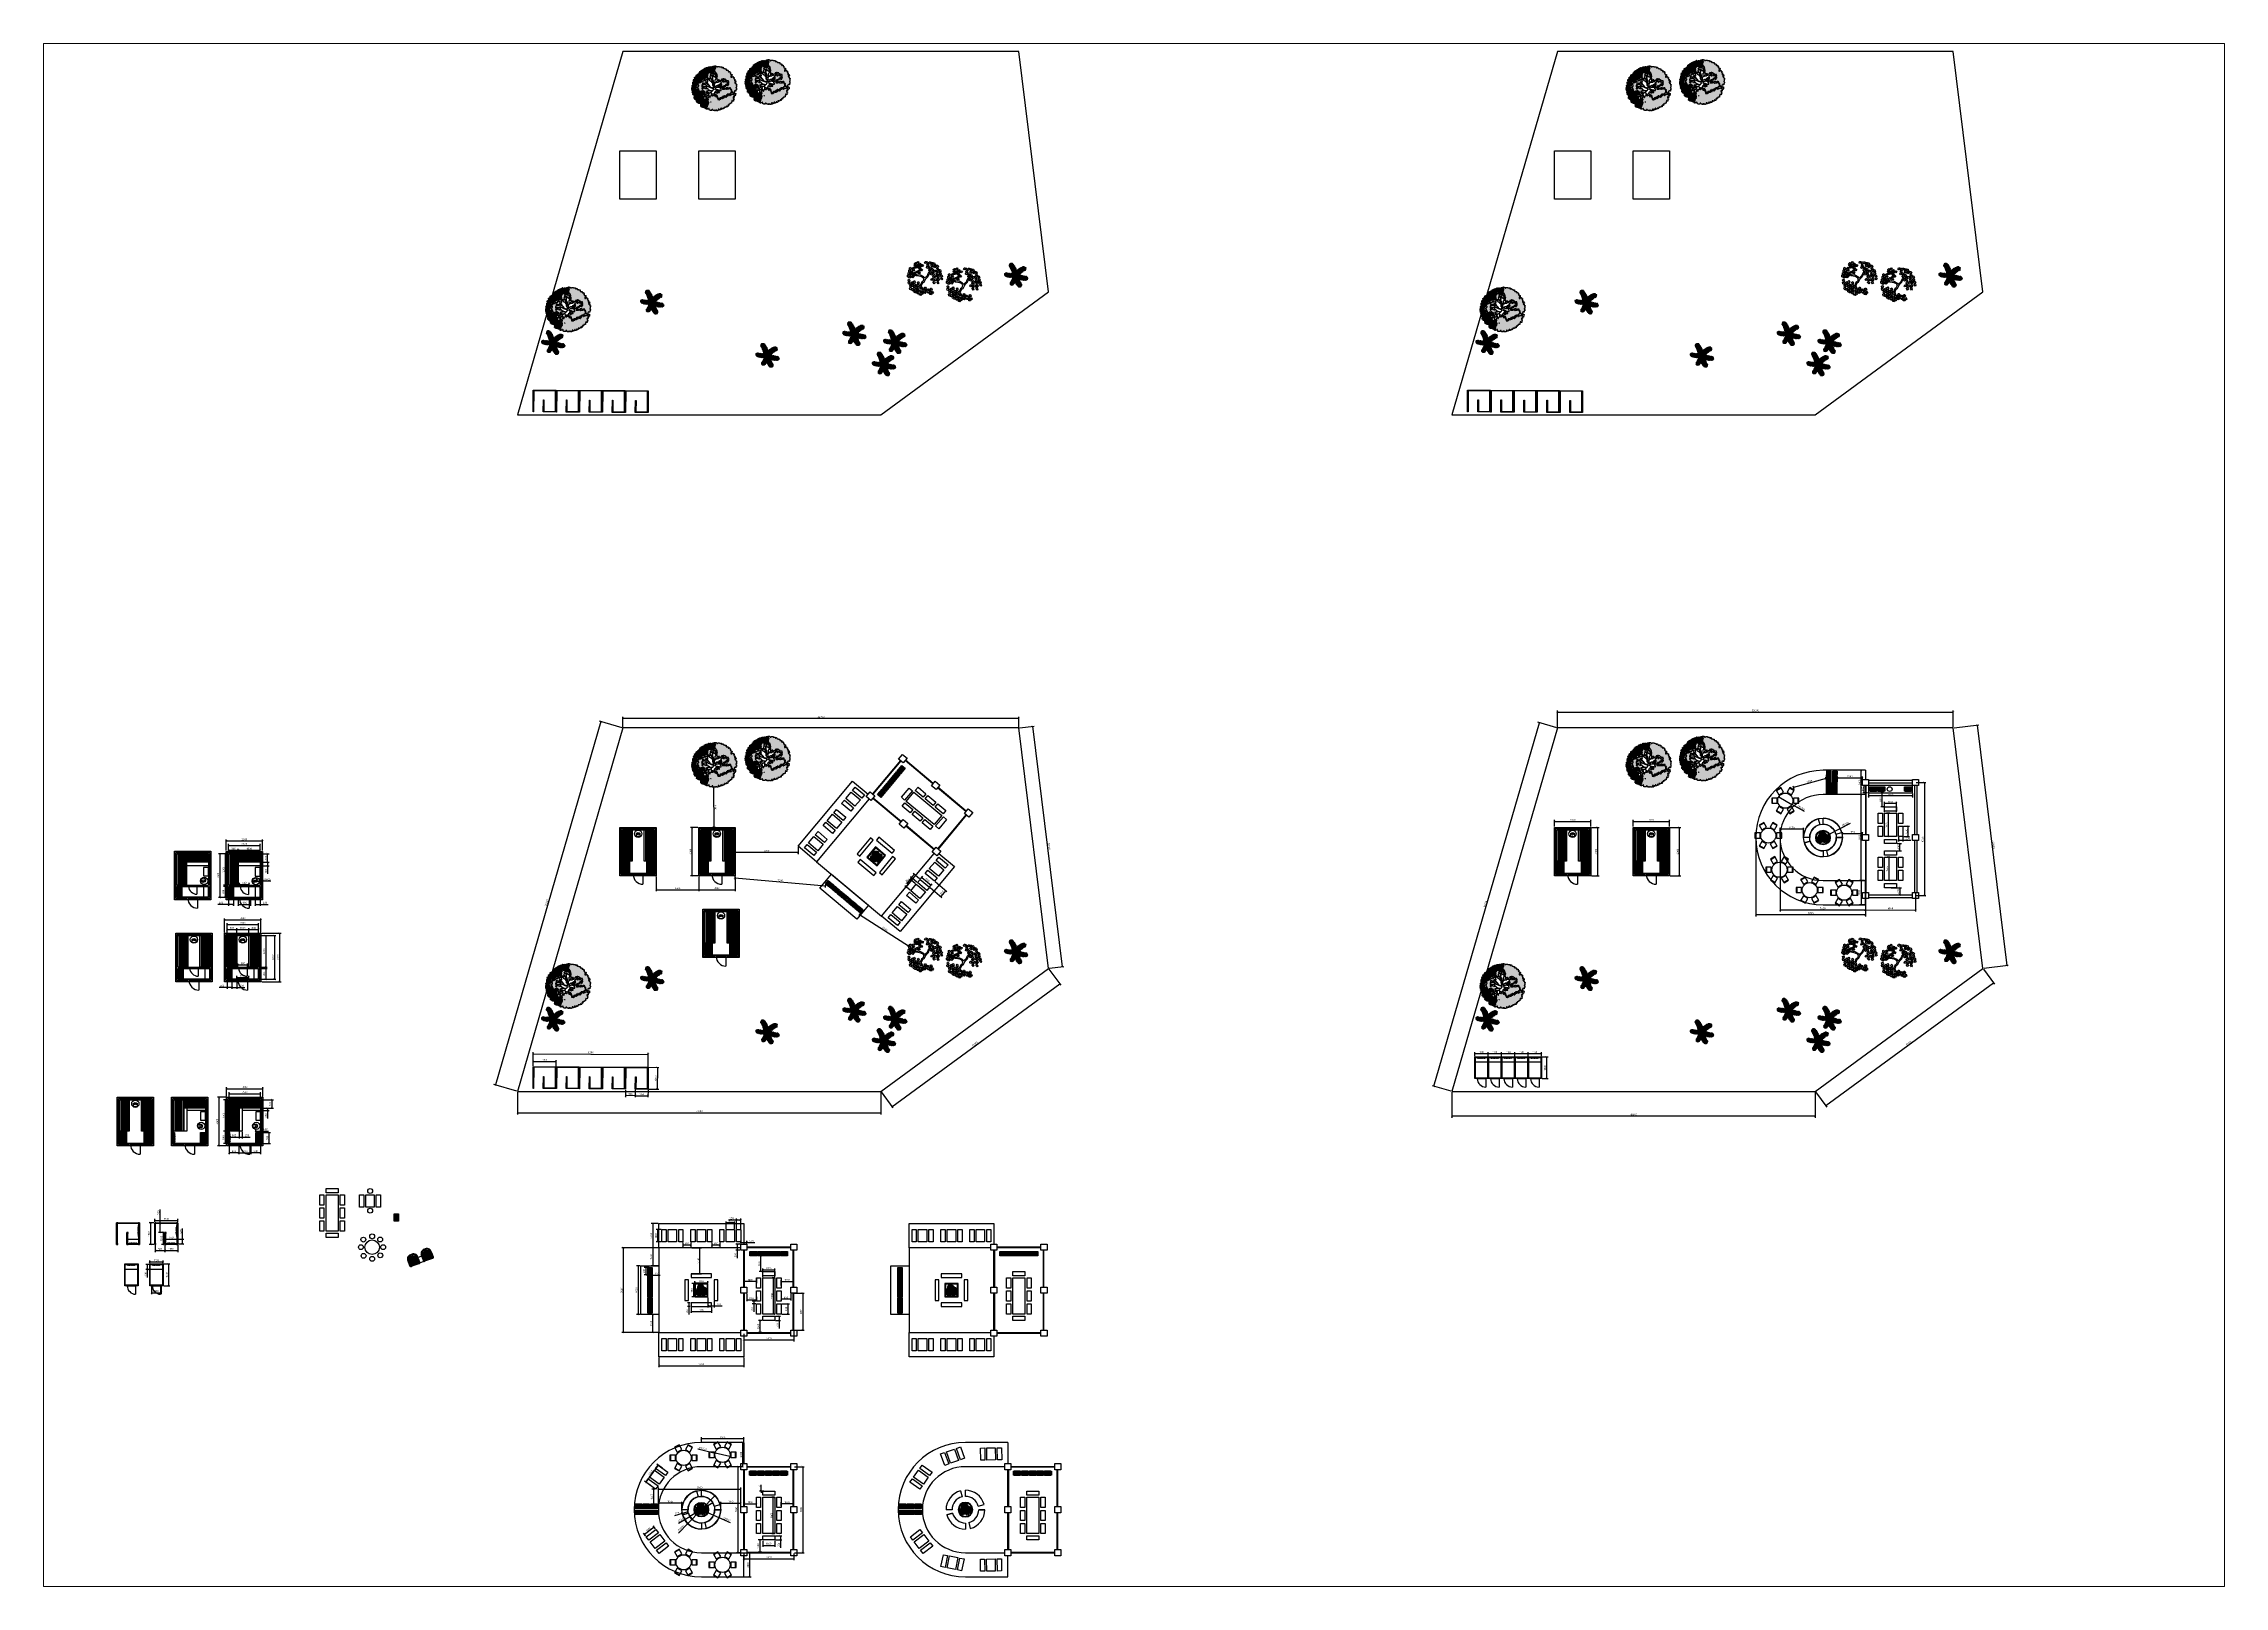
# Paper-space layout 'Лист3' of a CAD drawing. Header units: millimetres. Extents: x 30 to 267, y 21 to 189.
# The model-space entities are those that its viewports show. They can reach past a viewport. Long polylines and large blocks are cut down to what shows.
import ezdxf

# ---------------------------------------------------------------- set-up
doc = ezdxf.new("R2010")
doc.units = ezdxf.units.MM
for name, color, linetype in [('2. Мебель', 114, 'Continuous'), ('plant', 114, 'Continuous'), ('zelen', 69, 'Continuous')]:
    doc.layers.add(name, color=color, linetype=linetype)
for name, color, linetype, lineweight in [('двери', 5, 'Continuous', 25), ('мебель', 44, 'Continuous', 25), ('оборудование', 30, 'Continuous', 25), ('раздевалки', 40, 'Continuous', 25), ('размер', 1, 'Continuous', 25), ('стены', 7, 'Continuous', 25), ('территория', 74, 'Continuous', 25)]:
    doc.layers.add(name, color=color, linetype=linetype, lineweight=lineweight)
doc.layers.add('площадь', color=2, linetype='Continuous', lineweight=25, plot=False)
doc.styles.add('Аннотативный', font='')
doc.styles.get('Аннотативный').set_extended_font_data('GOST Common')
doc.dimstyles.new('Аннотативный', dxfattribs={"dimscale": 0, "dimtxt": 1.5, "dimasz": 1.5, "dimexe": 1.25, "dimexo": 0.625, "dimtad": 1, "dimdec": 0, "dimtxsty": 'Аннотативный', "dimblk": 'ARCHTICK', "dimcen": 2.5, "dimadec": 0, "dimazin": 0, "dimtfac": 1, "dimtdec": 0, "dimtmove": 0, "dimatfit": 3, "dimldrblk": 'CLOSEDBLANK', "dimfxl": 1, "dimarcsym": 0})
pattern_1 = [(37.5, (7.89294, 546.02967), (-0.0160003, 0.48941324), [0, -0.38608, 0, -0.4318, 0, -0.41275]), (7.5, (7.89294, 546.0297), (0.4495233, 0.7168251), [0, -0.20828, 0, -0.34798, 0, -0.13335]), (327.5, (7.5805, 546.02967), (0.79099237, 0.0014372), [0, -0.127, 0, -0.4572, 0, -0.5969]), (317.5, (7.5805, 546.0297), (0.76355645, 0.2229293), [0, -0.0635, 0, -0.29972, 0, -0.3429])]

# ---------------------------------------------------------------- blocks, each defined once
blk = doc.blocks.new('_ArchTick')
at = {"color": 0, "linetype": 'ByBlock', "const_width": 0.15}
blk.add_lwpolyline([(-0.5, -0.5), (0.5, 0.5)], dxfattribs=at)
blk = doc.blocks.new('*D2')
at = {"layer": 'Defpoints', "color": 0, "transparency": 16777216}
for p in [(38398, -15036), (38555, -15036), (38555, -16336)]:
    blk.add_point(p, dxfattribs=at)
at = {"layer": 'размер', "color": 0, "lineweight": -2, "transparency": 16777216}
for p, q in [((38493, -15036), (38273, -15036)), ((38398, -16336), (38398, -15036)), ((38493, -16336), (38273, -16336))]:
    blk.add_line(p, q, dxfattribs=at)
at = {"layer": 'размер', "color": 0, "lineweight": -2, "transparency": 16777216, "xscale": 150, "yscale": 150, "zscale": 150}
for p, rotation in [((38398, -15036), 90), ((38398, -16336), 270)]:
    blk.add_blockref('_ArchTick', p, dxfattribs=dict(at, rotation=rotation))
at = {"layer": 'размер', "color": 0, "transparency": 16777216, "insert": (38261, -15686), "char_height": 150, "attachment_point": 5, "rotation": 90, "style": 'Аннотативный'}
blk.add_mtext('1300', dxfattribs=at)
blk = doc.blocks.new('_ClosedBlank')
at = {"color": 0, "linetype": 'ByBlock', "lineweight": -2}
for p, q in [((-1, 0), (0, 0)), ((0, 0), (-1, 0)), ((-1, 0), (-1, 0))]:
    blk.add_line(p, q, dxfattribs=at)
blk = doc.blocks.new('*D3')
at = {"layer": 'Defpoints', "color": 0, "transparency": 16777216}
for p in [(40075, -17551), (41075, -17169), (41075, -17551)]:
    blk.add_point(p, dxfattribs=at)
at = {"layer": 'размер', "color": 0, "lineweight": -2, "transparency": 16777216}
for p, q in [((40075, -17489), (40075, -17044)), ((40075, -17169), (41075, -17169)), ((41075, -17489), (41075, -17044))]:
    blk.add_line(p, q, dxfattribs=at)
at = {"layer": 'размер', "color": 0, "lineweight": -2, "transparency": 16777216, "xscale": 150, "yscale": 150, "zscale": 150, "rotation": 180}
blk.add_blockref('_ArchTick', (40075, -17169), dxfattribs=at)
at = {"layer": 'размер', "color": 0, "lineweight": -2, "transparency": 16777216, "xscale": 150, "yscale": 150, "zscale": 150}
blk.add_blockref('_ArchTick', (41075, -17169), dxfattribs=at)
at = {"layer": 'размер', "color": 0, "transparency": 16777216, "insert": (40575, -17031), "char_height": 150, "attachment_point": 5, "style": 'Аннотативный'}
blk.add_mtext('1000', dxfattribs=at)
blk = doc.blocks.new('*D4')
at = {"layer": 'Defpoints', "color": 0, "transparency": 16777216}
for p in [(37035, -16856), (37035, -17169), (38035, -16856)]:
    blk.add_point(p, dxfattribs=at)
at = {"layer": 'размер', "color": 0, "lineweight": -2, "transparency": 16777216}
for p, q in [((37035, -16918), (37035, -17294)), ((38035, -17169), (37035, -17169)), ((38035, -16918), (38035, -17294))]:
    blk.add_line(p, q, dxfattribs=at)
at = {"layer": 'размер', "color": 0, "lineweight": -2, "transparency": 16777216, "xscale": 150, "yscale": 150, "zscale": 150, "rotation": 180}
blk.add_blockref('_ArchTick', (37035, -17169), dxfattribs=at)
at = {"layer": 'размер', "color": 0, "lineweight": -2, "transparency": 16777216, "xscale": 150, "yscale": 150, "zscale": 150}
blk.add_blockref('_ArchTick', (38035, -17169), dxfattribs=at)
at = {"layer": 'размер', "color": 0, "transparency": 16777216, "insert": (37535, -17031), "char_height": 150, "attachment_point": 5, "style": 'Аннотативный'}
blk.add_mtext('1000', dxfattribs=at)
blk = doc.blocks.new('*D5')
at = {"layer": 'Defpoints', "color": 0, "transparency": 16777216}
for p in [(38328, -21376), (38555, -20376), (38555, -21376)]:
    blk.add_point(p, dxfattribs=at)
at = {"layer": 'размер', "color": 0, "lineweight": -2, "transparency": 16777216}
for p, q in [((38493, -20376), (38203, -20376)), ((38493, -21376), (38203, -21376)), ((38328, -20376), (38328, -21376))]:
    blk.add_line(p, q, dxfattribs=at)
at = {"layer": 'размер', "color": 0, "lineweight": -2, "transparency": 16777216, "xscale": 150, "yscale": 150, "zscale": 150}
for p, rotation in [((38328, -20376), 90), ((38328, -21376), 270)]:
    blk.add_blockref('_ArchTick', p, dxfattribs=dict(at, rotation=rotation))
at = {"layer": 'размер', "color": 0, "transparency": 16777216, "insert": (38190, -20876), "char_height": 150, "attachment_point": 5, "rotation": 90, "style": 'Аннотативный'}
blk.add_mtext('1000', dxfattribs=at)
blk = doc.blocks.new('*D6')
at = {"layer": 'Defpoints', "color": 0, "transparency": 16777216}
for p in [(37235, -18126), (38035, -18356), (38035, -18674)]:
    blk.add_point(p, dxfattribs=at)
at = {"layer": 'размер', "color": 0, "lineweight": -2, "transparency": 16777216}
for p, q in [((37235, -18188), (37235, -18799)), ((37235, -18674), (38035, -18674)), ((38035, -18418), (38035, -18799))]:
    blk.add_line(p, q, dxfattribs=at)
at = {"layer": 'размер', "color": 0, "lineweight": -2, "transparency": 16777216, "xscale": 150, "yscale": 150, "zscale": 150, "rotation": 180}
blk.add_blockref('_ArchTick', (37235, -18674), dxfattribs=at)
at = {"layer": 'размер', "color": 0, "lineweight": -2, "transparency": 16777216, "xscale": 150, "yscale": 150, "zscale": 150}
blk.add_blockref('_ArchTick', (38035, -18674), dxfattribs=at)
at = {"layer": 'размер', "color": 0, "transparency": 16777216, "insert": (37635, -18536), "char_height": 150, "attachment_point": 5, "style": 'Аннотативный'}
blk.add_mtext('800', dxfattribs=at)
blk = doc.blocks.new('*D7')
at = {"layer": 'Defpoints', "color": 0, "transparency": 16777216}
for p in [(40075, -17931), (40075, -18615), (40875, -18125)]:
    blk.add_point(p, dxfattribs=at)
at = {"layer": 'размер', "color": 0, "lineweight": -2, "transparency": 16777216}
for p, q in [((40075, -17993), (40075, -18740)), ((40875, -18615), (40075, -18615)), ((40875, -18188), (40875, -18740))]:
    blk.add_line(p, q, dxfattribs=at)
at = {"layer": 'размер', "color": 0, "lineweight": -2, "transparency": 16777216, "xscale": 150, "yscale": 150, "zscale": 150, "rotation": 180}
blk.add_blockref('_ArchTick', (40075, -18615), dxfattribs=at)
at = {"layer": 'размер', "color": 0, "lineweight": -2, "transparency": 16777216, "xscale": 150, "yscale": 150, "zscale": 150}
blk.add_blockref('_ArchTick', (40875, -18615), dxfattribs=at)
at = {"layer": 'размер', "color": 0, "transparency": 16777216, "insert": (40475, -18477), "char_height": 150, "attachment_point": 5, "style": 'Аннотативный'}
blk.add_mtext('800', dxfattribs=at)
blk = doc.blocks.new('*D8')
at = {"layer": 'Defpoints', "color": 0, "transparency": 16777216}
for p in [(36985, -21426), (41125, -21176), (41125, -21984)]:
    blk.add_point(p, dxfattribs=at)
at = {"layer": 'размер', "color": 0, "lineweight": -2, "transparency": 16777216}
for p, q in [((36985, -21488), (36985, -22109)), ((41125, -21238), (41125, -22109)), ((36985, -21984), (41125, -21984))]:
    blk.add_line(p, q, dxfattribs=at)
at = {"layer": 'размер', "color": 0, "lineweight": -2, "transparency": 16777216, "xscale": 150, "yscale": 150, "zscale": 150, "rotation": 180}
blk.add_blockref('_ArchTick', (36985, -21984), dxfattribs=at)
at = {"layer": 'размер', "color": 0, "lineweight": -2, "transparency": 16777216, "xscale": 150, "yscale": 150, "zscale": 150}
blk.add_blockref('_ArchTick', (41125, -21984), dxfattribs=at)
at = {"layer": 'размер', "color": 0, "transparency": 16777216, "insert": (39055, -21846), "char_height": 150, "attachment_point": 5, "style": 'Аннотативный'}
blk.add_mtext('4140', dxfattribs=at)
blk = doc.blocks.new('*D9')
at = {"layer": 'Defpoints', "color": 0, "transparency": 16777216}
for p in [(41125, -18125), (41125, -21176), (41855, -21176)]:
    blk.add_point(p, dxfattribs=at)
at = {"layer": 'размер', "color": 0, "lineweight": -2, "transparency": 16777216}
for p, q in [((41188, -18125), (41980, -18125)), ((41855, -18125), (41855, -21176)), ((41188, -21176), (41980, -21176))]:
    blk.add_line(p, q, dxfattribs=at)
at = {"layer": 'размер', "color": 0, "lineweight": -2, "transparency": 16777216, "xscale": 150, "yscale": 150, "zscale": 150}
for p, rotation in [((41855, -18125), 90), ((41855, -21176), 270)]:
    blk.add_blockref('_ArchTick', p, dxfattribs=dict(at, rotation=rotation))
at = {"layer": 'размер', "color": 0, "transparency": 16777216, "insert": (41717, -19650), "char_height": 150, "attachment_point": 5, "rotation": 90, "style": 'Аннотативный'}
blk.add_mtext('3051', dxfattribs=at)
blk = doc.blocks.new('tree_ris1')
at = {"layer": 'plant'}
h = blk.add_hatch(dxfattribs=at)
h.set_pattern_fill('AR-SAND', color=256, scale=0.01, style=0)
h.set_pattern_definition(pattern_1)
h.paths.add_polyline_path([(-16.9, 1.4), (-16.9, 1.6), (-17.7, 1.6), (-17.7, 2.4), (-17.8, 2.4), (-17.8, 2.5), (-18.2, 2.5), (-18.2, 3.3), (-18.7, 3.3), (-18.7, 3.4), (-18.8, 3.4), (-18.8, 3.5), (-18.9, 3.6), (-19, 3.6), (-19, 3.8), (-18.9, 3.8), (-18.9, 4), (-18.8, 4), (-18.8, 4.7), (-18.9, 4.7), (-18.9, 5.4), (-18.8, 5.5), (-18.7, 5.5), (-18.7, 5.6), (-18.6, 5.6), (-18.5, 5.7), (-18.5, 5.9), (-18.3, 5.9), (-18.3, 5.8), (-17.7, 5.8), (-17.7, 6.3), (-17.8, 6.3), (-17.8, 6.4), (-18, 6.4), (-18, 6.5), (-18.2, 6.5), (-18.2, 6.7), (-18.4, 6.7), (-18.4, 7.4), (-18.2, 7.4), (-18.2, 7.5), (-18.1, 7.5), (-18.1, 8), (-17.7, 8), (-17.7, 8.2), (-17.6, 8.3), (-17.4, 8.4), (-17.3, 8.5), (-17.2, 8.5), (-17.2, 9.3), (-17.4, 9.3), (-17.4, 9.7), (-17.3, 9.7), (-17.3, 9.8), (-16.8, 9.8), (-16.8, 9.7), (-16.4, 9.7), (-16.4, 10.4), (-15.9, 10.4), (-15.9, 11.2), (-15.8, 11.2), (-15.8, 11.8), (-15.7, 11.9), (-15.5, 11.9), (-15.5, 11.6), (-15.4, 11.6), (-15.4, 11.5), (-15.3, 11.5), (-15.3, 11.4), (-14.5, 11.4), (-14.5, 11.2), (-14.6, 11.2), (-14.6, 11.1), (-13.7, 11.1), (-13.7, 11.2), (-13.6, 11.2), (-13.6, 11.5), (-13.7, 11.5), (-13.7, 11.6), (-13.8, 11.6), (-13.9, 11.7), (-14, 11.7), (-14, 11.8), (-14.4, 11.8), (-14.4, 11.9), (-14.6, 11.9), (-14.6, 12.4), (-14.5, 12.4), (-14.5, 12.5), (-14.2, 12.5), (-14.2, 12.6), (-13.9, 12.6), (-13.9, 12.9), (-13.5, 12.9), (-13.5, 13), (-13.4, 13), (-13.4, 13.8), (-12.8, 13.8), (-12.6, 13.9), (-12.6, 14.6), (-12.7, 14.6), (-12.7, 14.9), (-12.6, 14.9), (-12.6, 15), (-12.5, 15), (-12.5, 15.1), (-11.8, 15.1), (-11.8, 15.3), (-11.7, 15.4), (-11.7, 15.5), (-11.6, 15.5), (-11.6, 15.8), (-10.7, 15.8), (-10.7, 16.2), (-10.5, 16.2), (-10.5, 16.3), (-10.4, 16.3), (-10.3, 16.4), (-10.2, 16.5), (-10, 16.5), (-10, 16), (-9.5, 16), (-9.5, 16.4), (-9.6, 16.4), (-9.6, 16.6), (-9.7, 16.6), (-9.7, 16.8), (-8.8, 16.8), (-8.8, 17.4), (-8.7, 17.4), (-8.7, 17.5), (-8.6, 17.5), (-8.6, 17.6), (-7.5, 17.6), (-7.5, 18), (-7.4, 18), (-7.4, 18.1), (-7.2, 18.1), (-7.2, 18.2), (-6.9, 18.2), (-6.9, 18), (-6.6, 18), (-6.6, 18.2), (-6.4, 18.2), (-6.4, 18.3), (-5.9, 18.3), (-5.9, 18.2), (-5.8, 18.2), (-5.8, 18), (-5.2, 18), (-5.2, 18.7), (-5.3, 18.7), (-5.3, 19), (-4.9, 19), (-5, 19), (-4.8, 19), (-4.8, 19), (-4.7, 19), (-4.7, 18.8), (-3.7, 18.8), (-3.7, 19), (-3.6, 19), (-3.5, 19), (-3.1, 19), (-3.1, 19.1), (-2.8, 19.1), (-2.8, 18.7), (-3.1, 18.6), (-3.1, 18.3), (-3, 18.2), (-2.8, 18.2), (-2.7, 18.1), (-0.1, 18.1), (0, 18), (0.1, 18), (0.1, 17.9), (0.2, 17.9), (0.2, 17.3), (-0.8, 17.3), (-0.8, 17.4), (-0.9, 17.4), (-0.9, 17.5), (-0.9, 17.2), (-0.7, 17.2), (-0.7, 17.1), (-0.6, 17.1), (-0.5, 17), (-0.5, 16.4), (-0.3, 16.4), (-0.3, 16.2), (-0.2, 16.1), (-0.1, 16), (-0.6, 16), (-0.6, 15.9), (-0.8, 15.9), (-0.8, 15.4), (-0.7, 15.4), (-0.7, 15.2), (-0.6, 15.2), (-0.5, 15.1), (-0.5, 14.9), (-0.4, 14.9), (-0.4, 14.8), (-0.3, 14.8), (-0.3, 14), (-0.4, 14), (-0.4, 13.5), (-0.6, 13.5), (-0.6, 13.3), (-1.3, 13.3), (-1.3, 13.4), (-1.5, 13.4), (-1.8, 13.5), (-1.9, 13.6), (-2.3, 13.6), (-2.3, 13.8), (-2.4, 13.8), (-2.4, 14.6), (-2.5, 14.6), (-2.5, 14.7), (-2.7, 14.7), (-2.7, 14.8), (-3, 14.8), (-3, 14.7), (-3.1, 14.7), (-3.1, 14.6), (-3.5, 14.6), (-3.5, 14.7), (-3.6, 14.8), (-3.7, 14.8), (-3.7, 15.1), (-3.8, 15.1), (-3.8, 15.7), (-4, 15.7), (-4, 15.8), (-4.4, 15.8), (-4.7, 15.9), (-4.9, 15.9), (-4.9, 15), (-5, 15), (-4.9, 15), (-6.1, 15), (-6.1, 14.1), (-6, 14.1), (-6, 14), (-5.9, 13.9), (-5.9, 13.5), (-6, 13.5), (-6, 13.4), (-6.2, 13.4), (-6.2, 13.2), (-6.3, 13.1), (-6.4, 13.1), (-6.4, 11.8), (-6.3, 11.8), (-6.3, 11.7), (-6.6, 11.7), (-6.7, 11.8), (-6.8, 11.8), (-6.8, 11), (-6.7, 11), (-6.7, 10.7), (-6.6, 10.7), (-6.6, 10.6), (-6.5, 10.6), (-6.5, 10), (-6.6, 10), (-6.6, 9.1), (-6.5, 9.1), (-6.5, 8.8), (-7.5, 8.8), (-7.5, 8.9), (-7.8, 8.9), (-7.8, 9), (-8, 9), (-8, 9.1), (-8.1, 9.1), (-8.1, 9.2), (-8.2, 9.2), (-8.2, 9.3), (-8.3, 9.3), (-8.3, 9.1), (-8.4, 9.1), (-8.4, 8.4), (-8.7, 8.4), (-8.7, 8.5), (-9.1, 8.5), (-9.1, 8.6), (-9.3, 8.6), (-9.3, 8.7), (-9.4, 8.7), (-9.4, 8.8), (-9.6, 8.8), (-9.6, 8.5), (-9.7, 8.5), (-9.7, 7.9), (-10.3, 7.9), (-10.3, 8), (-10.5, 8), (-10.5, 7.9), (-11, 7.9), (-11, 7.7), (-11.1, 7.7), (-11.1, 7.2), (-11.9, 7.2), (-11.9, 7), (-11.8, 7), (-11.8, 6.8), (-11.7, 6.7), (-11.6, 6.6), (-11.6, 6.5), (-11.7, 6.5), (-11.7, 6.2), (-11.8, 6.1), (-11.8, 6), (-12.2, 6), (-12.2, 6.4), (-13.7, 6.4), (-13.6, 6.3), (-13.6, 5.8), (-13.7, 5.8), (-13.7, 5.7), (-14, 5.7), (-14.1, 5.8), (-14.2, 5.8), (-14.2, 6.2), (-14.9, 6.2), (-15, 6.1), (-15, 5.8), (-14.9, 5.7), (-14.9, 5.6), (-15.1, 5.6), (-15.2, 5.5), (-15.4, 5.5), (-15.4, 5.4), (-15.5, 5.3), (-15.5, 4.8), (-15.4, 4.7), (-15.3, 4.7), (-15.3, 4.6), (-15.2, 4.6), (-15.1, 4.5), (-15.1, 4), (-15.5, 4), (-15.5, 3.5), (-15.2, 3.5), (-15.2, 3.4), (-15.1, 3.4), (-15.1, 2.9), (-15.2, 2.9), (-15.2, 2.7), (-15.3, 2.7), (-15.4, 2.6), (-15.4, 2.4), (-15.5, 2.4), (-15.5, 2.3), (-15.9, 2.3), (-15.9, 2.4), (-16.3, 2.4), (-16.3, 1.9), (-16.2, 1.9), (-16.2, 1.5), (-16.6, 1.5)])
h = blk.add_hatch(dxfattribs=at)
h.set_pattern_fill('AR-SAND', color=256, scale=0.01, style=0)
h.set_pattern_definition(pattern_1)
edge = h.paths.add_edge_path()
edge.add_line((0.3, 15), (0.3, 15.1))
edge.add_line((0.3, 15.1), (0.4, 15.1))
edge.add_line((0.4, 15.1), (0.4, 15.2))
edge.add_line((0.4, 15.2), (0.5, 15.2))
edge.add_line((0.5, 15.2), (0.5, 15.6))
edge.add_line((0.5, 15.6), (0.6, 15.6))
edge.add_line((0.6, 15.6), (0.6, 15.8))
edge.add_line((0.6, 15.8), (0.5, 15.8))
edge.add_line((0.5, 15.8), (0.5, 15.9))
edge.add_line((0.5, 15.9), (0.3, 15.9))
edge.add_line((0.3, 15.9), (0.3, 16.8))
edge.add_line((0.3, 16.8), (0.7, 16.8))
edge.add_line((0.7, 16.8), (0.7, 16.9))
edge.add_line((0.7, 16.9), (0.8, 16.9))
edge.add_line((0.8, 16.9), (0.8, 17))
edge.add_line((0.8, 17), (0.9, 17))
edge.add_line((0.9, 17), (0.9, 17.3))
edge.add_line((0.9, 17.3), (0.8, 17.3))
edge.add_line((0.8, 17.3), (0.8, 17.6))
edge.add_line((0.8, 17.6), (1.1, 17.6))
edge.add_line((1.1, 17.6), (1.1, 18))
edge.add_line((1.1, 18), (1, 18))
edge.add_line((1, 18), (1, 18.1))
edge.add_line((1, 18.1), (0.9, 18.2))
edge.add_line((0.9, 18.2), (0.7, 18.2))
edge.add_line((0.7, 18.2), (0.6, 18.3))
edge.add_line((0.6, 18.3), (0.3, 18.3))
edge.add_line((0.3, 18.3), (0.2, 18.4))
edge.add_line((0.2, 18.4), (0.1, 18.4))
edge.add_line((0.1, 18.4), (0.1, 18.6))
edge.add_line((0.1, 18.6), (-0.1, 18.6))
edge.add_line((-0.1, 18.6), (-0.1, 18.7))
edge.add_line((-0.1, 18.7), (-0.7, 18.7))
edge.add_line((-0.7, 18.7), (-0.7, 18.6))
edge.add_line((-0.7, 18.6), (-0.8, 18.5))
edge.add_line((-0.8, 18.5), (-0.9, 18.5))
edge.add_line((-0.9, 18.5), (-0.9, 18.4))
edge.add_line((-0.9, 18.4), (-1.1, 18.4))
edge.add_line((-1.1, 18.4), (-1.1, 18.6))
edge.add_line((-1.1, 18.6), (-1.6, 18.6))
edge.add_line((-1.6, 18.6), (-1.6, 19.1))
edge.add_line((-1.6, 19.1), (-1.5, 19.1))
edge.add_line((-1.5, 19.1), (-1.5, 19.2))
edge.add_line((-1.5, 19.2), (-1.4, 19.2))
edge.add_line((-1.4, 19.2), (-1.4, 19.3))
edge.add_line((-1.4, 19.3), (-1.3, 19.3))
edge.add_line((-1.3, 19.3), (-1.3, 19.4))
edge.add_line((-1.3, 19.4), (-0.2, 19.4))
edge.add_line((-0.2, 19.4), (-0.2, 19.5))
edge.add_line((-0.2, 19.5), (-0.1, 19.5))
edge.add_line((-0.1, 19.5), (0, 19.6))
edge.add_line((0, 19.6), (0, 19.7))
edge.add_line((0, 19.7), (0.3, 19.7))
edge.add_line((0.3, 19.7), (0.3, 19.8))
edge.add_line((0.3, 19.8), (0.7, 19.8))
edge.add_line((0.7, 19.8), (0.8, 19.7))
edge.add_line((0.8, 19.7), (1.1, 19.7))
edge.add_line((1.1, 19.7), (1.1, 19.6))
edge.add_line((1.1, 19.6), (1.6, 19.6))
edge.add_line((1.6, 19.6), (1.7, 19.5))
edge.add_line((1.7, 19.5), (1.7, 19.4))
edge.add_line((1.7, 19.4), (1.8, 19.4))
edge.add_line((1.8, 19.4), (1.9, 19.3))
edge.add_line((1.9, 19.3), (1.9, 19))
edge.add_line((1.9, 19), (2.3, 19))
edge.add_line((2.3, 19), (2.3, 18.9))
edge.add_line((2.3, 18.9), (2.4, 18.9))
edge.add_line((2.4, 18.9), (2.4, 18.8))
edge.add_line((2.4, 18.8), (2.6, 18.8))
edge.add_line((2.6, 18.8), (2.6, 18.9))
edge.add_line((2.6, 18.9), (2.5, 18.9))
edge.add_line((2.5, 18.9), (2.5, 19))
edge.add_line((2.5, 19), (2.6, 19))
edge.add_line((2.6, 19), (2.7, 19.1))
edge.add_line((2.7, 19.1), (2.8, 19.1))
edge.add_line((2.8, 19.1), (2.9, 19.2))
edge.add_line((2.9, 19.2), (3, 19.2))
edge.add_line((3, 19.2), (3, 19.3))
edge.add_line((3, 19.3), (4.6, 19.3))
edge.add_line((4.6, 19.3), (4.6, 19))
edge.add_line((4.6, 19), (5.4, 19))
edge.add_line((5.4, 19), (5.4, 18.9))
edge.add_line((5.4, 18.9), (6.4, 18.9))
edge.add_line((6.4, 18.9), (6.4, 18.7))
edge.add_line((6.4, 18.7), (6.3, 18.7))
edge.add_line((6.3, 18.7), (6.3, 18.2))
edge.add_line((6.3, 18.2), (6.8, 18.2))
edge.add_line((6.8, 18.2), (6.8, 18.1))
edge.add_line((6.8, 18.1), (7.1, 18.1))
edge.add_line((7.1, 18.1), (7.1, 18.5))
edge.add_line((7.1, 18.5), (7.7, 18.5))
edge.add_line((7.7, 18.5), (7.7, 17.9))
edge.add_line((7.7, 17.9), (7.9, 17.9))
edge.add_line((7.9, 17.9), (7.9, 17.8))
edge.add_line((7.9, 17.8), (8.3, 17.8))
edge.add_line((8.3, 17.8), (8.3, 17.7))
edge.add_line((8.3, 17.7), (8.2, 17.6))
edge.add_line((8.2, 17.6), (8.2, 17.4))
edge.add_line((8.2, 17.4), (8.5, 17.4))
edge.add_line((8.5, 17.4), (8.5, 17.3))
edge.add_line((8.5, 17.3), (8.7, 17.3))
edge.add_line((8.7, 17.3), (8.7, 17.5))
edge.add_line((8.7, 17.5), (9.2, 17.5))
edge.add_line((9.2, 17.5), (9.2, 17.3))
edge.add_line((9.2, 17.3), (9.3, 17.3))
edge.add_line((9.3, 17.3), (9.3, 17.1))
edge.add_line((9.3, 17.1), (9.6, 17.1))
edge.add_line((9.6, 17.1), (9.6, 17))
edge.add_line((9.6, 17), (9.7, 17))
edge.add_line((9.7, 17), (9.7, 17.2))
edge.add_line((9.7, 17.2), (10.4, 17.2))
edge.add_line((10.4, 17.2), (10.4, 16.8))
edge.add_line((10.4, 16.8), (10.3, 16.8))
edge.add_line((10.3, 16.8), (10.3, 16.6))
edge.add_line((10.3, 16.6), (10.4, 16.6))
edge.add_line((10.4, 16.6), (10.4, 16))
edge.add_line((10.4, 16), (10.5, 16))
edge.add_line((10.5, 16), (10.5, 15.9))
edge.add_line((10.5, 15.9), (10.9, 15.9))
edge.add_line((10.9, 15.9), (10.9, 16.1))
edge.add_line((10.9, 16.1), (11, 16.2))
edge.add_line((11, 16.2), (11.1, 16.2))
edge.add_line((11.1, 16.2), (11.1, 15.9))
edge.add_line((11.1, 15.9), (11.9, 15.9))
edge.add_line((11.9, 15.9), (12, 15.8))
edge.add_line((12, 15.8), (12.1, 15.8))
edge.add_line((12.1, 15.8), (12.1, 15.7))
edge.add_line((12.1, 15.7), (12.2, 15.6))
edge.add_line((12.2, 15.6), (12.3, 15.5))
edge.add_line((12.3, 15.5), (12.3, 15.4))
edge.add_line((12.3, 15.4), (12.2, 15.4))
edge.add_line((12.2, 15.4), (12.2, 15.3))
edge.add_line((12.2, 15.3), (12, 15.3))
edge.add_line((12, 15.3), (12, 15.1))
edge.add_line((12, 15.1), (12.1, 15))
edge.add_line((12.1, 15), (12.1, 14.9))
edge.add_line((12.1, 14.9), (12.2, 14.8))
edge.add_line((12.2, 14.8), (12.3, 14.8))
edge.add_line((12.3, 14.8), (12.3, 14.7))
edge.add_line((12.3, 14.7), (12.4, 14.7))
edge.add_line((12.4, 14.7), (12.4, 14.6))
edge.add_line((12.4, 14.6), (12.6, 14.6))
edge.add_line((12.6, 14.6), (12.6, 14.9))
edge.add_line((12.6, 14.9), (13.3, 14.9))
edge.add_line((13.3, 14.9), (13.4, 14.8))
edge.add_line((13.4, 14.8), (13.4, 14.7))
edge.add_line((13.4, 14.7), (13.6, 14.7))
edge.add_line((13.6, 14.7), (13.6, 14.2))
edge.add_line((13.6, 14.2), (13.5, 14.2))
edge.add_line((13.5, 14.2), (13.5, 14))
edge.add_line((13.5, 14), (13.7, 14))
edge.add_line((13.7, 14), (13.8, 13.9))
edge.add_line((13.8, 13.9), (14, 13.9))
edge.add_line((14, 13.9), (14.1, 13.8))
edge.add_line((14.1, 13.8), (14.1, 13.2))
edge.add_line((14.1, 13.2), (13.7, 13.2))
edge.add_line((13.7, 13.2), (13.7, 13.1))
edge.add_line((13.7, 13.1), (13.8, 13))
edge.add_line((13.8, 13), (14, 13))
edge.add_line((14, 13), (14, 12.9))
edge.add_line((14, 12.9), (14.1, 12.9))
edge.add_line((14.1, 12.9), (14.1, 12.5))
edge.add_line((14.1, 12.5), (14.3, 12.5))
edge.add_line((14.3, 12.5), (14.3, 12.4))
edge.add_line((14.3, 12.4), (14.6, 12.3))
edge.add_line((14.6, 12.3), (15, 12.3))
edge.add_line((15, 12.3), (15.1, 12.2))
edge.add_line((15.1, 12.2), (15.4, 12.2))
edge.add_line((15.4, 12.2), (15.5, 12.1))
edge.add_line((15.5, 12.1), (15.6, 12.1))
edge.add_line((15.6, 12.1), (15.6, 11.9))
edge.add_line((15.6, 11.9), (15.4, 11.9))
edge.add_line((15.4, 11.9), (15.4, 10.9))
edge.add_line((15.4, 10.9), (14.5, 10.9))
edge.add_line((14.5, 10.9), (14.5, 9.7))
edge.add_line((14.5, 9.7), (15.2, 9.7))
edge.add_line((15.2, 9.7), (15.2, 9.8))
edge.add_line((15.2, 9.8), (15.3, 9.8))
edge.add_line((15.3, 9.8), (15.3, 9.9))
edge.add_line((15.3, 9.9), (15.2, 9.9))
edge.add_line((15.2, 9.9), (15.2, 10))
edge.add_line((15.2, 10), (15, 10))
edge.add_line((15, 10), (15, 10.1))
edge.add_line((15, 10.1), (15.8, 10.1))
edge.add_line((15.8, 10.1), (15.8, 10.2))
edge.add_line((15.8, 10.2), (15.9, 10.3))
edge.add_line((15.9, 10.3), (15.9, 10.4))
edge.add_line((15.9, 10.4), (16.4, 10.4))
edge.add_line((16.4, 10.4), (16.4, 9.6))
edge.add_line((16.4, 9.6), (17.3, 9.6))
edge.add_line((17.3, 9.6), (17.3, 8.8))
edge.add_line((17.3, 8.8), (17, 8.8))
edge.add_line((17, 8.8), (17, 8.4))
edge.add_line((17, 8.4), (17.1, 8.3))
edge.add_line((17.1, 8.3), (17.2, 8.3))
edge.add_line((17.2, 8.3), (17.2, 8.2))
edge.add_line((17.2, 8.2), (17.2, 8.2))
edge.add_line((17.2, 8.2), (17.3, 8.1))
edge.add_line((17.3, 8.1), (17.4, 8.1))
edge.add_line((17.4, 8.1), (17.5, 8))
edge.add_line((17.5, 8), (17.7, 8))
edge.add_line((17.7, 8), (17.7, 8))
edge.add_line((17.7, 8), (17.8, 8))
edge.add_line((17.8, 8), (17.8, 7.4))
edge.add_line((17.8, 7.4), (17.6, 7.4))
edge.add_line((17.6, 7.4), (17.6, 7.3))
edge.add_line((17.6, 7.3), (17.5, 7.3))
edge.add_line((17.5, 7.3), (17.5, 6.5))
edge.add_line((17.5, 6.5), (17.9, 6.5))
edge.add_line((17.9, 6.5), (18, 6.6))
edge.add_line((18, 6.6), (18.1, 6.7))
edge.add_line((18.1, 6.7), (18.2, 6.7))
edge.add_line((18.2, 6.7), (18.3, 6.8))
edge.add_line((18.3, 6.8), (18.6, 6.8))
edge.add_line((18.6, 6.8), (18.6, 6.6))
edge.add_line((18.6, 6.6), (18.7, 6.6))
edge.add_line((18.7, 6.6), (18.7, 6.5))
edge.add_line((18.7, 6.5), (18.6, 6.4))
edge.add_line((18.6, 6.4), (18.4, 6.4))
edge.add_line((18.4, 6.4), (18.4, 6.3))
edge.add_line((18.4, 6.3), (18.3, 6.3))
edge.add_line((18.3, 6.3), (18.3, 6))
edge.add_line((18.3, 6), (18.6, 6))
edge.add_line((18.6, 6), (18.7, 5.9))
edge.add_line((18.7, 5.9), (18.8, 5.9))
edge.add_line((18.8, 5.9), (18.8, 5.8))
edge.add_line((18.8, 5.8), (19, 5.8))
edge.add_line((19, 5.8), (19, 5.6))
edge.add_line((19, 5.6), (18.9, 5.5))
edge.add_line((18.9, 5.5), (18.9, 5.4))
edge.add_line((18.9, 5.4), (18.7, 5.4))
edge.add_line((18.7, 5.4), (18.7, 5.3))
edge.add_line((18.7, 5.3), (18.6, 5.2))
edge.add_line((18.6, 5.2), (18.1, 5.2))
edge.add_line((18.1, 5.2), (18.1, 5.3))
edge.add_line((18.1, 5.3), (17.9, 5.3))
edge.add_line((17.9, 5.3), (17.9, 4.9))
edge.add_line((17.9, 4.9), (18, 4.8))
edge.add_line((18, 4.8), (18, 4.7))
edge.add_line((18, 4.7), (18.2, 4.7))
edge.add_line((18.2, 4.7), (18.2, 4.6))
edge.add_line((18.2, 4.6), (18.8, 4.6))
edge.add_line((18.8, 4.6), (18.8, 4.2))
edge.add_line((18.8, 4.2), (18.7, 4.2))
edge.add_line((18.7, 4.2), (18.7, 3.9))
edge.add_line((18.7, 3.9), (18.8, 3.8))
edge.add_line((18.8, 3.8), (18.8, 3.6))
edge.add_line((18.8, 3.6), (19, 3.6))
edge.add_line((19, 3.6), (19, 3.5))
edge.add_line((19, 3.5), (19.4, 3.5))
edge.add_line((19.4, 3.5), (19.5, 3.4))
edge.add_line((19.5, 3.4), (19.6, 3.4))
edge.add_line((19.6, 3.4), (19.6, 3.1))
edge.add_line((19.6, 3.1), (19.5, 3.1))
edge.add_line((19.5, 3.1), (19.4, 3))
edge.add_line((19.4, 3), (19.3, 3))
edge.add_line((19.3, 3), (19.3, 2.9))
edge.add_line((19.3, 2.9), (19.1, 2.9))
edge.add_line((19.1, 2.9), (19.1, 2.7))
edge.add_line((19.1, 2.7), (19.2, 2.6))
edge.add_line((19.2, 2.6), (19.3, 2.5))
edge.add_line((19.3, 2.5), (19.4, 2.5))
edge.add_line((19.4, 2.5), (19.4, 2.2))
edge.add_line((19.4, 2.2), (19.3, 2.1))
edge.add_line((19.3, 2.1), (19.3, 1))
edge.add_line((19.3, 1), (19.2, 1))
edge.add_line((19.2, 1), (19.2, 0.9))
edge.add_line((19.2, 0.9), (19.1, 0.9))
edge.add_line((19.1, 0.9), (19.1, 0.8))
edge.add_line((19.1, 0.8), (18.9, 0.8))
edge.add_line((18.9, 0.8), (18.9, 0.4))
edge.add_line((18.9, 0.4), (19, 0.4))
edge.add_line((19, 0.4), (19.1, 0.3))
edge.add_line((19.1, 0.3), (19.2, 0.3))
edge.add_line((19.2, 0.3), (19.2, 0.1))
edge.add_line((19.2, 0.1), (19.3, 0.1))
edge.add_line((19.3, 0.1), (19.3, 0))
edge.add_line((19.3, 0), (19.4, 0))
edge.add_line((19.4, 0), (19.4, -0.7))
edge.add_line((19.4, -0.7), (19.1, -0.7))
edge.add_line((19.1, -0.7), (19.1, -0.9))
edge.add_line((19.1, -0.9), (19.2, -0.9))
edge.add_line((19.2, -0.9), (19.2, -1))
edge.add_line((19.2, -1), (19.3, -1))
edge.add_line((19.3, -1), (19.3, -1.3))
edge.add_line((19.3, -1.3), (18.9, -1.3))
edge.add_line((18.9, -1.3), (18.9, -2.5))
edge.add_line((18.9, -2.5), (18.5, -2.5))
edge.add_line((18.5, -2.5), (18.5, -2.4))
edge.add_line((18.5, -2.4), (18.3, -2.4))
edge.add_line((18.3, -2.4), (18.3, -2.3))
edge.add_line((18.3, -2.3), (18.2, -2.3))
edge.add_line((18.2, -2.3), (18.2, -2.2))
edge.add_line((18.2, -2.2), (18.1, -2.2))
edge.add_line((18.1, -2.2), (18.1, -2.1))
edge.add_line((18.1, -2.1), (17.8, -2.1))
edge.add_line((17.8, -2.1), (17.8, -2.6))
edge.add_line((17.8, -2.6), (17.3, -2.6))
edge.add_line((17.3, -2.6), (17.3, -3.8))
edge.add_line((17.3, -3.8), (17.2, -3.9))
edge.add_line((17.2, -3.9), (17.2, -4))
edge.add_line((17.2, -4), (17.2, -4.1))
edge.add_line((17.2, -4.1), (16.8, -4.1))
edge.add_line((16.8, -4.1), (16.7, -4.2))
edge.add_line((16.7, -4.2), (16.1, -4.2))
edge.add_line((16.1, -4.2), (16.1, -3.4))
edge.add_line((16.1, -3.4), (16, -3.3))
edge.add_line((16, -3.3), (16, -3.2))
edge.add_line((16, -3.2), (15.9, -3.2))
edge.add_line((15.9, -3.2), (15.8, -3.1))
edge.add_line((15.8, -3.1), (15.4, -3.1))
edge.add_line((15.4, -3.1), (15.4, -3))
edge.add_line((15.4, -3), (15.3, -3))
edge.add_line((15.3, -3), (15.3, -2.9))
edge.add_line((15.3, -2.9), (15.2, -2.8))
edge.add_line((15.2, -2.8), (15.2, -2.4))
edge.add_line((15.2, -2.4), (15.3, -2.4))
edge.add_line((15.3, -2.4), (15.3, -1.9))
edge.add_line((15.3, -1.9), (15.4, -1.8))
edge.add_line((15.4, -1.8), (15.4, -1.4))
edge.add_line((15.4, -1.4), (15.3, -1.3))
edge.add_line((15.3, -1.3), (14.6, -1.3))
edge.add_line((14.6, -1.3), (14.6, -1.2))
edge.add_line((14.6, -1.2), (14.4, -1.2))
edge.add_line((14.4, -1.2), (14.4, 0.3))
edge.add_line((14.4, 0.3), (14, 0.3))
edge.add_line((14, 0.3), (13.9, 0.4))
edge.add_line((13.9, 0.4), (13.1, 0.4))
edge.add_line((13.1, 0.4), (13.1, 0.3))
edge.add_line((13.1, 0.3), (12.9, 0.3))
edge.add_line((12.9, 0.3), (12.9, 0.2))
edge.add_line((12.9, 0.2), (12.8, 0.1))
edge.add_line((12.8, 0.1), (12.7, 0.1))
edge.add_line((12.7, 0.1), (12.7, 0))
edge.add_line((12.7, 0), (12.3, 0))
edge.add_line((12.3, 0), (12.3, 0.1))
edge.add_line((12.3, 0.1), (12.1, 0.1))
edge.add_line((12.1, 0.1), (12, 0.2))
edge.add_line((12, 0.2), (12, 0.3))
edge.add_line((12, 0.3), (11.8, 0.3))
edge.add_line((11.8, 0.3), (11.8, 0.6))
edge.add_line((11.8, 0.6), (10.4, 0.6))
edge.add_line((10.4, 0.6), (10.4, 0.1))
edge.add_line((10.4, 0.1), (10.2, 0.1))
edge.add_line((10.2, 0.1), (10.2, 0))
edge.add_line((10.2, 0), (9.9, 0))
edge.add_line((9.9, 0), (9.9, -0.1))
edge.add_line((9.9, -0.1), (9.3, -0.1))
edge.add_line((9.3, -0.1), (9.3, 0.1))
edge.add_line((9.3, 0.1), (9.1, 0.1))
edge.add_line((9.1, 0.1), (9.1, 0.3))
edge.add_line((9.1, 0.3), (8.9, 0.3))
edge.add_line((8.9, 0.3), (8.9, 0.4))
edge.add_line((8.9, 0.4), (8.7, 0.4))
edge.add_line((8.7, 0.4), (8.7, 0.5))
edge.add_line((8.7, 0.5), (8.6, 0.5))
edge.add_line((8.6, 0.5), (8.5, 0.4))
edge.add_line((8.5, 0.4), (8.5, 0.1))
edge.add_line((8.5, 0.1), (7.6, 0.1))
edge.add_line((7.6, 0.1), (7.6, 0.2))
edge.add_line((7.6, 0.2), (7.2, 0.2))
edge.add_line((7.2, 0.2), (7.2, 0.5))
edge.add_line((7.2, 0.5), (7.3, 0.5))
edge.add_line((7.3, 0.5), (7.3, 1.1))
edge.add_line((7.3, 1.1), (8.1, 1.1))
edge.add_line((8.1, 1.1), (8.1, 1.9))
edge.add_line((8.1, 1.9), (9.9, 1.9))
edge.add_line((9.9, 1.9), (9.9, 2.3))
edge.add_line((9.9, 2.3), (10, 2.4))
edge.add_line((10, 2.4), (10, 2.5))
edge.add_line((10, 2.5), (10.1, 2.6))
edge.add_line((10.1, 2.6), (10.1, 2.7))
edge.add_line((10.1, 2.7), (10.2, 2.8))
edge.add_line((10.2, 2.8), (11.2, 2.8))
edge.add_line((11.2, 2.8), (11.3, 2.7))
edge.add_line((11.3, 2.7), (11.5, 2.7))
edge.add_line((11.5, 2.7), (11.5, 2.6))
edge.add_line((11.5, 2.6), (12.2, 2.6))
edge.add_line((12.2, 2.6), (12.2, 3))
edge.add_line((12.2, 3), (12.1, 3))
edge.add_line((12.1, 3), (12.1, 3.5))
edge.add_line((12.1, 3.5), (12.6, 3.5))
edge.add_line((12.6, 3.5), (12.6, 3.6))
edge.add_line((12.6, 3.6), (12.7, 3.7))
edge.add_line((12.7, 3.7), (12.8, 3.7))
edge.add_line((12.8, 3.7), (12.8, 4.1))
edge.add_line((12.8, 4.1), (12.7, 4.1))
edge.add_line((12.7, 4.1), (12.7, 4.3))
edge.add_line((12.7, 4.3), (12.6, 4.3))
edge.add_line((12.6, 4.3), (12.6, 4.4))
edge.add_line((12.6, 4.4), (12.5, 4.4))
edge.add_line((12.5, 4.4), (12.5, 4.8))
edge.add_line((12.5, 4.8), (12.6, 4.9))
edge.add_line((12.6, 4.9), (12.6, 5.2))
edge.add_line((12.6, 5.2), (12.7, 5.3))
edge.add_line((12.7, 5.3), (12.7, 5.4))
edge.add_line((12.7, 5.4), (12.8, 5.4))
edge.add_line((12.8, 5.4), (12.8, 5.6))
edge.add_line((12.8, 5.6), (12.7, 5.6))
edge.add_line((12.7, 5.6), (12.7, 5.8))
edge.add_line((12.7, 5.8), (12.6, 5.8))
edge.add_line((12.6, 5.8), (12.6, 5.9))
edge.add_line((12.6, 5.9), (12.5, 5.9))
edge.add_line((12.5, 5.9), (12.5, 6.6))
edge.add_line((12.5, 6.6), (11.5, 6.6))
edge.add_line((11.5, 6.6), (11.5, 6.5))
edge.add_line((11.5, 6.5), (10.7, 6.5))
edge.add_line((10.7, 6.5), (10.7, 7.2))
edge.add_line((10.7, 7.2), (10.3, 7.2))
edge.add_line((10.3, 7.2), (10.3, 7.3))
edge.add_line((10.3, 7.3), (10.1, 7.3))
edge.add_line((10.1, 7.3), (10.1, 7.4))
edge.add_line((10.1, 7.4), (9.9, 7.4))
edge.add_line((9.9, 7.4), (9.8, 7.5))
edge.add_line((9.8, 7.5), (9.7, 7.6))
edge.add_line((9.7, 7.6), (9.6, 7.6))
edge.add_line((9.6, 7.6), (9.6, 8))
edge.add_line((9.6, 8), (9.5, 8))
edge.add_line((9.5, 8), (9.4, 8))
edge.add_line((9.4, 8), (9.3, 8.1))
edge.add_line((9.3, 8.1), (8.5, 8.1))
edge.add_line((8.5, 8.1), (8.4, 8.2))
edge.add_line((8.4, 8.2), (8.3, 8.3))
edge.add_line((8.3, 8.3), (8.1, 8.3))
edge.add_line((8.1, 8.3), (8, 8.4))
edge.add_line((8, 8.4), (7.7, 8.4))
edge.add_line((7.7, 8.4), (7.7, 8.3))
edge.add_line((7.7, 8.3), (7.6, 8.2))
edge.add_line((7.6, 8.2), (7.6, 8.1))
edge.add_line((7.6, 8.1), (7.5, 8.1))
edge.add_line((7.5, 8.1), (7.5, 8))
edge.add_line((7.5, 8), (6.3, 8))
edge.add_line((6.3, 8), (6.3, 6.9))
edge.add_line((6.3, 6.9), (5.4, 6.9))
edge.add_line((5.4, 6.9), (5.4, 6.8))
edge.add_line((5.4, 6.8), (5.2, 6.8))
edge.add_line((5.2, 6.8), (5.2, 6.6))
edge.add_line((5.2, 6.6), (5.1, 6.6))
edge.add_line((5.1, 6.6), (5, 6.5))
edge.add_line((5, 6.5), (5, 5.8))
edge.add_line((5, 5.8), (4.1, 5.8))
edge.add_line((4.1, 5.8), (4, 5.9))
edge.add_line((4, 5.9), (3.9, 5.9))
edge.add_line((3.9, 5.9), (3.9, 6.6))
edge.add_line((3.9, 6.6), (4.4, 6.6))
edge.add_line((4.4, 6.6), (4.4, 6.8))
edge.add_line((4.4, 6.8), (4.5, 6.8))
edge.add_line((4.5, 6.8), (4.5, 7.3))
edge.add_line((4.5, 7.3), (4.3, 7.3))
edge.add_line((4.3, 7.3), (4.3, 7.4))
edge.add_line((4.3, 7.4), (3.7, 7.4))
edge.add_line((3.7, 7.4), (3.6, 7.3))
edge.add_line((3.6, 7.3), (3.6, 7.2))
edge.add_line((3.6, 7.2), (2.7, 7.2))
edge.add_line((2.7, 7.2), (2.7, 7.3))
edge.add_line((2.7, 7.3), (2.6, 7.3))
edge.add_line((2.6, 7.3), (2.6, 7.7))
edge.add_line((2.6, 7.7), (2.4, 7.7))
edge.add_line((2.4, 7.7), (2.5, 7.7))
edge.add_line((2.5, 7.7), (2.1, 7.7))
edge.add_line((2.1, 7.7), (2.1, 8))
edge.add_line((2.1, 8), (2.2, 8))
edge.add_line((2.2, 8), (2.3, 8))
edge.add_line((2.3, 8), (2.3, 8.1))
edge.add_line((2.3, 8.1), (2.5, 8.1))
edge.add_line((2.5, 8.1), (2.4, 8.1))
edge.add_line((2.4, 8.1), (2.4, 8.2))
edge.add_line((2.4, 8.2), (2.5, 8.2))
edge.add_line((2.5, 8.2), (2.5, 8.7))
edge.add_line((2.5, 8.7), (2.4, 8.8))
edge.add_line((2.4, 8.8), (2.5, 8.8))
edge.add_line((2.5, 8.8), (1.4, 8.8))
edge.add_line((1.4, 8.8), (1.4, 8.9))
edge.add_line((1.4, 8.9), (1.2, 8.9))
edge.add_line((1.2, 8.9), (1.2, 9))
edge.add_line((1.2, 9), (1.3, 9))
edge.add_line((1.3, 9), (1.3, 9.2))
edge.add_line((1.3, 9.2), (1.5, 9.2))
edge.add_line((1.5, 9.2), (1.5, 9.3))
edge.add_line((1.5, 9.3), (1.6, 9.3))
edge.add_line((1.6, 9.3), (1.7, 9.4))
edge.add_line((1.7, 9.4), (2.5, 9.4))
edge.add_line((2.5, 9.4), (2.4, 9.5))
edge.add_line((2.4, 9.5), (2.4, 10))
edge.add_line((2.4, 10), (2.5, 10))
edge.add_line((2.5, 10), (2.5, 10.5))
edge.add_line((2.5, 10.5), (2.4, 10.5))
edge.add_line((2.4, 10.5), (2.6, 10.5))
edge.add_line((2.6, 10.5), (2.6, 10.9))
edge.add_line((2.6, 10.9), (2.4, 10.9))
edge.add_line((2.4, 10.9), (2.5, 10.9))
edge.add_line((2.5, 10.9), (1.8, 10.9))
edge.add_line((1.8, 10.9), (1.8, 11))
edge.add_line((1.8, 11), (1.7, 11.1))
edge.add_line((1.7, 11.1), (1.6, 11.2))
edge.add_line((1.6, 11.2), (1.6, 11.9))
edge.add_line((1.6, 11.9), (2.3, 11.9))
edge.add_line((2.3, 11.9), (2.3, 12.5))
edge.add_line((2.3, 12.5), (1.6, 12.5))
edge.add_line((1.6, 12.5), (1.6, 12.8))
edge.add_line((1.6, 12.8), (1.7, 12.9))
edge.add_line((1.7, 12.9), (1.9, 12.9))
edge.add_line((1.9, 12.9), (1.9, 13.3))
edge.add_line((1.9, 13.3), (1.8, 13.3))
edge.add_line((1.8, 13.3), (1.8, 13.4))
edge.add_line((1.8, 13.4), (1.2, 13.4))
edge.add_line((1.2, 13.4), (1.2, 13.5))
edge.add_line((1.2, 13.5), (1.1, 13.5))
edge.add_line((1.1, 13.5), (1.1, 13.8))
edge.add_line((1.1, 13.8), (1.2, 13.9))
edge.add_line((1.2, 13.9), (1.3, 13.9))
edge.add_line((1.3, 13.9), (1.3, 14.1))
edge.add_line((1.3, 14.1), (1.2, 14.2))
edge.add_line((1.2, 14.2), (1.1, 14.2))
edge.add_line((1.1, 14.2), (1.1, 14.3))
edge.add_line((1.1, 14.3), (0.7, 14.3))
edge.add_line((0.7, 14.3), (0.7, 14.2))
edge.add_line((0.7, 14.2), (0.3, 14.2))
edge.add_line((0.3, 14.2), (0.3, 14.3))
h = blk.add_hatch(dxfattribs=at)
h.set_pattern_fill('AR-SAND', color=256, scale=0.01, style=0)
h.set_pattern_definition(pattern_1)
h.paths.add_polyline_path([(-19.5, -1.6), (-19.6, -1.6), (-19.6, -1.4), (-19.7, -1.4), (-19.8, -1.3), (-19.8, -0.9), (-19.6, -0.9), (-19.6, -0.3), (-19.7, -0.3), (-19.7, -0.1), (-19.8, -0.1), (-19.8, 0.4), (-19.7, 0.4), (-19.7, 0.5), (-19.6, 0.5), (-19.6, 0.6), (-19.5, 0.6), (-19.5, 1.1), (-19.4, 1.1), (-19.3, 1.2), (-19.3, 1.3), (-19.2, 1.3), (-19.2, 1.6), (-19.4, 1.6), (-19.4, 1.9), (-19.6, 1.9), (-19.6, 2.2), (-19.5, 2.2), (-19.5, 2.4), (-19.4, 2.4), (-19.4, 2.5), (-19.3, 2.5), (-19.3, 2.8), (-18.9, 2.8), (-18.9, 2.7), (-18.8, 2.6), (-18.7, 2.6), (-18.7, 2.5), (-18.3, 2.5), (-18.3, 2.4), (-18.2, 2.4), (-18.2, 2.2), (-18.1, 2.2), (-18.1, 1.9), (-18.2, 1.9), (-18.3, 1.8), (-18.3, 1.4), (-18.2, 1.4), (-18.2, 1.2), (-18.1, 1.2), (-18.1, 0.2), (-17.5, 0.2), (-17.5, 0.3), (-17.4, 0.3), (-17.4, 0.4), (-17.3, 0.4), (-17.3, 0.9), (-16.6, 0.9), (-16.6, 0.8), (-16.5, 0.8), (-16.4, 0.7), (-16.4, 0.6), (-16.5, 0.6), (-16.5, 0.4), (-16.7, 0.4), (-16.7, 0.1), (-16.4, 0.1), (-16.4, -0.9), (-16.2, -1.1), (-16.1, -1.1), (-16.1, -1.2), (-15.7, -1.2), (-15.7, -1.3), (-15.7, -1), (-14.6, -1), (-14.6, -1.3), (-14.8, -1.3), (-14.8, -1.6), (-14.7, -1.6), (-14.7, -1.8), (-14.6, -1.8), (-14.6, -2.7), (-15, -2.7), (-15, -2.8), (-15.2, -2.8), (-15.2, -3), (-15.1, -3), (-15.1, -3.1), (-14.9, -3.1), (-14.8, -3.2), (-14.8, -3.4), (-14.7, -3.4), (-14.7, -3.7), (-14.3, -3.7), (-14.2, -3.6), (-13.8, -3.6), (-13.7, -3.5), (-13.4, -3.5), (-13.4, -3.4), (-13.1, -3.4), (-13.1, -4.3), (-12.3, -4.3), (-12.3, -4.2), (-11.9, -4.2), (-11.9, -4.1), (-11.7, -4.1), (-11.7, -3.2), (-11.5, -3.2), (-11.5, -3.1), (-11.1, -3.1), (-11.1, -3.2), (-10.9, -3.2), (-10.9, -3.4), (-10.7, -3.4), (-10.7, -3.3), (-10.6, -3.3), (-10.6, -3), (-9.6, -3), (-9.5, -3.1), (-9.3, -3.1), (-9.2, -3.2), (-9.2, -3.5), (-9.1, -3.5), (-9.1, -3.8), (-9.6, -3.8), (-9.7, -3.9), (-9.7, -4.2), (-9.8, -4.2), (-9.9, -4.3), (-10.2, -4.3), (-10.2, -4.4), (-10.3, -4.4), (-10.3, -4.5), (-10.4, -4.5), (-10.5, -4.6), (-10.5, -4.7), (-10.7, -4.7), (-10.7, -5), (-10.8, -5.1), (-10.8, -5.6), (-10.7, -5.6), (-10.7, -5.7), (-10.6, -5.7), (-10.6, -6.4), (-10.5, -6.5), (-10.4, -6.5), (-10.4, -6.6), (-10, -6.6), (-9.9, -6.7), (-9.6, -6.7), (-9.6, -6.8), (-9.5, -6.8), (-9.4, -6.9), (-9.4, -7), (-9.3, -7), (-9.2, -7.1), (-9.2, -7.7), (-9.3, -7.7), (-9.3, -7.9), (-9.5, -7.9), (-9.5, -8.9), (-9.4, -8.9), (-9.4, -9.1), (-9.3, -9.1), (-9.2, -9.2), (-9.2, -9.3), (-9.1, -9.3), (-8.9, -9.5), (-8.8, -9.5), (-8.8, -9.7), (-8.7, -9.7), (-8.7, -9.8), (-8.6, -9.8), (-8.5, -9.9), (-8.4, -10), (-8.3, -10), (-8.2, -10.1), (-8.1, -10.1), (-8.1, -10.2), (-7.9, -10.2), (-7.9, -10), (-8, -10), (-8, -9.9), (-7.9, -9.9), (-7.9, -9.7), (-7.8, -9.7), (-7.8, -9.6), (-7.8, -9.5), (-7.7, -9.4), (-7.6, -9.4), (-7.6, -9.3), (-7.3, -9.3), (-7.2, -9.4), (-7, -9.5), (-6.9, -9.6), (-6.8, -9.6), (-6.8, -9.7), (-6.3, -9.7), (-6.3, -9.9), (-6.2, -9.9), (-6.1, -10), (-6.1, -10.3), (-6, -10.4), (-6, -10.5), (-6.2, -10.5), (-6.2, -10.6), (-6.3, -10.7), (-6.3, -10.8), (-6.4, -10.8), (-6.4, -11.3), (-6.3, -11.3), (-6.3, -11.5), (-6.2, -11.5), (-6.1, -11.6), (-6.1, -11.7), (-6, -11.8), (-5.9, -11.8), (-5.9, -12.1), (-5.8, -12.2), (-5.8, -12.8), (-6, -12.8), (-6, -12.9), (-6.1, -13), (-6.2, -13), (-6.2, -13.2), (-6.3, -13.2), (-6.3, -14.9), (-6.9, -14.9), (-6.9, -15.3), (-6.8, -15.3), (-6.8, -15.4), (-6.9, -15.4), (-6.9, -15.5), (-7.1, -15.5), (-7.1, -15.7), (-7, -15.8), (-6.8, -15.8), (-6.8, -16.2), (-6.9, -16.2), (-6.9, -16.4), (-7.7, -16.4), (-7.7, -16.5), (-7.8, -16.5), (-7.8, -16.6), (-7.8, -16.9), (-7.8, -16.9), (-7.8, -17.2), (-7.8, -17.2), (-7.8, -17.4), (-8, -17.4), (-7.9, -17.4), (-8.6, -17.4), (-8.7, -17.3), (-8.7, -17.2), (-8.8, -17.2), (-8.8, -17.1), (-8.9, -17.1), (-8.9, -16.9), (-9, -16.9), (-9.1, -16.8), (-9.1, -16.7), (-9.7, -16.7), (-9.7, -16.8), (-10.3, -16.8), (-10.4, -16.7), (-10.5, -16.6), (-10.9, -16.6), (-10.9, -16.5), (-11.2, -16.5), (-11.2, -16.4), (-11.4, -16.4), (-11.4, -15.8), (-11.8, -15.8), (-11.9, -15.7), (-12, -15.7), (-12, -15.4), (-11.9, -15.4), (-11.9, -15.2), (-11.8, -15.2), (-11.8, -14.5), (-12, -14.5), (-12, -14.4), (-11.9, -14.4), (-11.9, -14.2), (-11.8, -14.2), (-11.8, -13.7), (-12, -13.7), (-12, -13.6), (-12.1, -13.6), (-12.1, -13.4), (-12.2, -13.4), (-12.3, -13.3), (-12.4, -13.3), (-12.5, -13.2), (-13.9, -13.2), (-13.9, -12.9), (-14, -12.8), (-14.6, -12.8), (-14.6, -12.7), (-14.7, -12.7), (-14.7, -12.6), (-14.8, -12.6), (-14.8, -12.3), (-15.1, -12.3), (-15.1, -12.2), (-15.4, -12.2), (-15.4, -12.1), (-15.5, -12), (-15.6, -11.9), (-15.6, -11.6), (-15.5, -11.6), (-15.5, -11.5), (-15.3, -11.5), (-15.3, -11.2), (-15.4, -11.1), (-15.4, -11), (-15.5, -10.9), (-15.6, -10.9), (-15.6, -10.8), (-15.7, -10.8), (-15.8, -10.7), (-15.9, -10.6), (-15.9, -10.4), (-15.8, -10.4), (-15.8, -10.2), (-15.9, -10.1), (-15.9, -10), (-16, -10), (-16.1, -9.9), (-16.1, -9.8), (-17.1, -9.8), (-17.1, -9.1), (-17.2, -9), (-17.3, -9), (-17.3, -8.9), (-17.5, -8.9), (-17.5, -8.8), (-17.8, -8.8), (-17.8, -8.6), (-17.9, -8.6), (-17.9, -7.4), (-17.8, -7.4), (-17.7, -7.3), (-17.6, -7.3), (-17.6, -7.2), (-17.4, -7.2), (-17.4, -6.8), (-17.5, -6.7), (-18.1, -6.7), (-18.1, -6.5), (-18, -6.5), (-17.9, -6.4), (-17.9, -6), (-18.2, -6), (-18.2, -5.9), (-18.3, -5.9), (-18.4, -5.8), (-18.4, -5.7), (-18.5, -5.6), (-18.6, -5.6), (-18.7, -5.5), (-18.9, -5.5), (-19, -5.4), (-19, -5.1), (-18.9, -5.1), (-18.9, -5), (-18.7, -5), (-18.7, -4.6), (-18.8, -4.6), (-18.8, -4.5), (-18.9, -4.5), (-18.9, -4.4), (-19, -4.4), (-19, -4.3), (-18.9, -4.2), (-18.9, -3.6), (-19.4, -3.6), (-19.4, -3.4), (-19.3, -3.4), (-19.3, -3.3), (-19.1, -3.3), (-19.1, -3.2), (-18.9, -3.2), (-18.9, -2.8), (-19, -2.8), (-19, -2.7), (-19.1, -2.7), (-19.1, -2.6), (-19.4, -2.6), (-19.4, -2.1)])
h = blk.add_hatch(dxfattribs=at)
h.set_pattern_fill('AR-SAND', color=256, scale=0.01, style=0)
h.set_pattern_definition(pattern_1)
h.paths.add_polyline_path([(-5.7, 9.1), (-5.7, 9.4), (-5.8, 9.5), (-5.8, 9.8), (-5.9, 9.8), (-5.9, 9.9), (-6, 9.9), (-6, 10), (-6.1, 10.1), (-6.2, 10.1), (-6.2, 10.4), (-6.3, 10.4), (-6.3, 10.6), (-5.7, 10.6), (-5.7, 10.9), (-5.8, 10.9), (-5.8, 11.1), (-5.9, 11.1), (-6, 11.2), (-6, 11.5), (-5.9, 11.5), (-5.9, 12.2), (-5.8, 12.3), (-5.7, 12.3), (-5.7, 12.5), (-5.6, 12.5), (-5.6, 12.8), (-5.5, 12.9), (-5.4, 12.9), (-5.4, 13), (-5.3, 13.1), (-5.2, 13.1), (-5.2, 13.4), (-5.3, 13.4), (-5.3, 13.7), (-5.4, 13.7), (-5.4, 13.8), (-5.5, 13.9), (-5.5, 14.3), (-5.4, 14.3), (-5.4, 14.4), (-4.6, 14.4), (-4.6, 14.3), (-4.5, 14.3), (-4.5, 13.9), (-3.9, 13.9), (-3.9, 14.1), (-3.4, 14.1), (-3.4, 13.2), (-3.3, 13.2), (-3.3, 13.1), (-2.7, 13.1), (-2.6, 13), (-2.6, 12.7), (-2.3, 12.7), (-2.3, 12.8), (-2.2, 12.8), (-2.2, 13), (-2.1, 13), (-2.1, 13.1), (-1.3, 13.1), (-1.1, 13), (-0.9, 13), (-0.9, 12.9), (-0.8, 12.9), (-0.8, 12.7), (-0.7, 12.7), (-0.7, 12.6), (-0.6, 12.6), (-0.6, 12.9), (0.3, 12.9), (0.3, 12.6), (0.2, 12.6), (0.2, 12.5), (0.1, 12.5), (0.1, 12.4), (0.2, 12.4), (0.2, 12.3), (0.6, 12.3), (0.7, 12.2), (0.8, 12.2), (0.8, 11.6), (0.9, 11.6), (0.9, 11.1), (0.8, 11.1), (0.8, 10.8), (0.9, 10.7), (0.9, 10.6), (1.1, 10.6), (1.1, 10.1), (1, 10.1), (1, 10), (0.9, 10), (0.9, 9.9), (0.8, 9.9), (0.8, 9.7), (0.2, 9.7), (0.1, 9.8), (0.1, 9.9), (0, 9.9), (0, 10), (-0.1, 10), (-0.1, 10.1), (-0.2, 10.1), (-0.2, 10.2), (-0.5, 10.2), (-0.5, 10.3), (-0.9, 10.3), (-0.9, 11.5), (-1.6, 11.5), (-1.6, 11.1), (-2.4, 11.1), (-2.4, 10.9), (-2.8, 10.9), (-2.8, 11), (-2.9, 11.1), (-2.9, 11.6), (-3.2, 11.6), (-3.3, 11.7), (-3.5, 11.7), (-3.5, 11.8), (-3.7, 11.8), (-3.7, 11.7), (-3.6, 11.7), (-3.6, 11.6), (-3.4, 11.5), (-3.4, 11.4), (-3.3, 11.4), (-3.2, 11.3), (-3.2, 10.7), (-3.3, 10.7), (-3.3, 10.6), (-3.5, 10.6), (-3.5, 10.5), (-3.6, 10.5), (-3.7, 10.4), (-3.7, 10.3), (-3.9, 10.3), (-3.9, 9.8), (-3.8, 9.8), (-3.8, 9.5), (-3.7, 9.5), (-3.7, 9.4), (-3.6, 9.4), (-3.6, 9), (-3.7, 9), (-3.7, 8.9), (-3.8, 8.9), (-3.8, 8.1), (-4.1, 8.1), (-4.1, 8.2), (-4.3, 8.2), (-4.3, 8.4), (-4.4, 8.5), (-4.5, 8.6), (-4.6, 8.6), (-4.6, 8.4), (-5.1, 8.4), (-5.1, 8.5), (-5.2, 8.5), (-5.2, 8.6)])
h.paths.add_polyline_path([(-9.5, -2.4), (-9.5, -2.3), (-9.6, -2.2), (-9.6, -2.1), (-9.8, -2.1), (-10, -2), (-10.4, -2), (-10.4, -2.1), (-10.5, -2.1), (-10.5, -2.5), (-11.8, -2.5), (-11.8, -2.9), (-12.3, -2.9), (-12.3, -3), (-12.8, -3), (-12.8, -2.8), (-12.9, -2.8), (-12.9, -2.7), (-13, -2.7), (-12.9, -2.7), (-13.4, -2.7), (-13.4, -2.5), (-13.5, -2.5), (-13.5, -2.4), (-13.6, -2.4), (-13.6, -1.8), (-13.4, -1.8), (-13.4, -1.7), (-13.3, -1.7), (-13.3, -1.6), (-13.7, -1.6), (-13.8, -1.5), (-13.8, -0.6), (-13.9, -0.5), (-13.9, -0.2), (-14.5, -0.2), (-14.5, 0), (-14.4, 0), (-14.3, 0.1), (-14.2, 0.1), (-14.2, 0.3), (-14.3, 0.3), (-14.3, 0.4), (-14.4, 0.4), (-14.5, 0.5), (-14.8, 0.5), (-14.9, 0.6), (-15.1, 0.6), (-15.1, 1.1), (-15, 1.2), (-14.9, 1.3), (-14.8, 1.3), (-14.7, 1.4), (-14.6, 1.4), (-14.6, 1.7), (-14, 1.7), (-13.9, 1.8), (-13.9, 1.9), (-13.8, 2), (-13.8, 2.1), (-13.7, 2.1), (-13.7, 2.7), (-13.8, 2.8), (-13.9, 2.8), (-13.9, 2.9), (-14.2, 3), (-14.4, 3), (-14.6, 3.1), (-14.7, 3.1), (-14.8, 3.2), (-15, 3.2), (-14.9, 3.3), (-14.8, 3.4), (-14.7, 3.4), (-14.7, 3.5), (-14.5, 3.5), (-14.5, 3.6), (-14.3, 3.6), (-14.3, 3.7), (-14.2, 3.7), (-14.2, 4), (-14.4, 4), (-14.4, 4.1), (-14.5, 4.2), (-14.6, 4.2), (-14.6, 4.7), (-14.5, 4.7), (-14.5, 4.8), (-14.4, 4.8), (-14.3, 4.9), (-13.9, 4.9), (-13.9, 4.8), (-13.5, 4.8), (-13.5, 4.7), (-13.4, 4.7), (-13.4, 4.9), (-13.3, 5), (-13.3, 5.2), (-13.2, 5.3), (-13.1, 5.4), (-13, 5.4), (-13.1, 5.4), (-12.9, 5.4), (-12.8, 5.3), (-12.7, 5.3), (-12.6, 5.2), (-12.2, 5.2), (-12.2, 5.3), (-12, 5.3), (-12, 5.4), (-11.9, 5.5), (-11.8, 5.5), (-11.8, 5.6), (-11.5, 5.6), (-11.4, 5.7), (-11, 5.7), (-11, 5.6), (-10.8, 5.6), (-10.8, 5.9), (-10.7, 5.9), (-10.7, 6.2), (-10.6, 6.2), (-10.6, 6.3), (-10.5, 6.3), (-10.5, 6.5), (-9.1, 6.5), (-9.1, 7.2), (-8.9, 7.2), (-8.8, 7.3), (-8.5, 7.3), (-8.5, 7.2), (-8.4, 7.2), (-8.4, 7.1), (-8.1, 7.1), (-8, 7), (-8, 6.7), (-7.7, 6.7), (-7.7, 7.5), (-7.5, 7.5), (-7.5, 7.7), (-6.2, 7.7), (-6.2, 6.8), (-6.3, 6.8), (-6.3, 6.4), (-6.2, 6.3), (-6.2, 6.2), (-6.1, 6.1), (-6, 6.1), (-6, 5.8), (-5.9, 5.7), (-5.9, 5.6), (-6, 5.5), (-6.1, 5.5), (-6.1, 5.4), (-7.5, 5.4), (-7.5, 5.3), (-7.6, 5.2), (-7.7, 5.2), (-7.7, 4.8), (-7.8, 4.7), (-7.8, 4.2), (-9.1, 4.2), (-9.1, 4.3), (-9.3, 4.3), (-9.3, 4.4), (-9.5, 4.4), (-9.5, 4.5), (-9.7, 4.5), (-9.7, 4.7), (-10.2, 4.7), (-10.3, 4.6), (-10.5, 4.6), (-10.5, 4.5), (-10.6, 4.4), (-10.6, 3.9), (-10.4, 3.8), (-10.3, 3.7), (-10.2, 3.7), (-10.2, 3.6), (-10.1, 3.5), (-10, 3.5), (-10, 3.4), (-10.1, 3.4), (-10.3, 3.2), (-10.8, 3.2), (-10.9, 3.1), (-10.9, 2.9), (-11, 2.9), (-11, 2.5), (-11.1, 2.4), (-11.1, 1.5), (-11, 1.5), (-11, 1.3), (-10.9, 1.3), (-10.9, 1.2), (-10.8, 1.2), (-10.8, 1), (-10.7, 1), (-10.7, 0.4), (-10.8, 0.4), (-10.9, 0.3), (-10.9, 0.2), (-11, 0.1), (-11.1, 0), (-11.1, -0.4), (-11, -0.4), (-11, -0.5), (-10.4, -0.5), (-10.4, -0.4), (-10.3, -0.3), (-10.2, -0.2), (-10.1, -0.1), (-10, 0), (-9.8, 0.1), (-9.8, 0.2), (-9.6, 0.3), (-9.4, 0.4), (-9.4, 0.5), (-8.6, 0.5), (-8.6, 0.1), (-7.9, 0.1), (-7.8, 0), (-7.8, 0), (-7.8, -0.1), (-7.7, -0.1), (-7.6, -0.2), (-6.8, -0.2), (-6.8, -0.1), (-6.7, -0.1), (-6.6, 0), (-6.6, 0.1), (-6.2, 0.1), (-6.2, -0.1), (-6.1, -0.1), (-6.1, -0.3), (-6, -0.4), (-5.9, -0.4), (-5.9, -0.5), (-5.8, -0.6), (-5.7, -0.7), (-5.7, -0.8), (-5.6, -0.9), (-5.5, -0.9), (-5.5, -1.1), (-5.3, -1.1), (-5.3, -1.2), (-4.7, -1.2), (-4.6, -1.3), (-4.6, -2.3), (-4.7, -2.4), (-5, -2.4), (-5, -2.3), (-5.2, -2.3), (-5.2, -2.2), (-5.3, -2.2), (-5.3, -2.1), (-5.4, -2.1), (-5.5, -2), (-5.8, -2), (-5.8, -2.6), (-5.9, -2.6), (-6, -2.7), (-6.4, -2.7), (-6.4, -2.5), (-6.9, -2.5), (-6.9, -2.9), (-6.8, -2.9), (-6.8, -3.2), (-6.9, -3.2), (-6.9, -3.9), (-6.8, -3.9), (-6.8, -4.1), (-6.7, -4.1), (-6.7, -4.2), (-6.6, -4.3), (-6.6, -5), (-7.1, -5), (-7.1, -5.1), (-7.3, -5.1), (-7.3, -5.3), (-7.4, -5.3), (-7.4, -5.4), (-7.5, -5.5), (-7.5, -6), (-7.4, -6), (-7.4, -6.8), (-7.3, -6.8), (-7.3, -6.9), (-7.2, -6.9), (-7.2, -7.3), (-7.3, -7.3), (-7.5, -7.4), (-7.6, -7.5), (-7.7, -7.5), (-7.7, -7.6), (-8, -7.6), (-8, -7.5), (-8.1, -7.4), (-8.2, -7.4), (-8.2, -7.3), (-8.3, -7.2), (-8.4, -7.2), (-8.4, -7), (-8.5, -7), (-8.5, -6.8), (-8.6, -6.8), (-8.6, -6.7), (-8.7, -6.7), (-8.7, -6.5), (-8.6, -6.4), (-8.6, -6.3), (-8.4, -6.2), (-8.4, -6.1), (-8.3, -6.1), (-8.3, -4.9), (-8.2, -4.8), (-8.2, -4.6), (-8.1, -4.6), (-8.1, -3), (-8.5, -3), (-8.5, -2.9)])
h.paths.add_polyline_path([(11.7, 3.6), (11.3, 3.6), (11.2, 3.7), (10.9, 3.7), (10.9, 3.8), (10.6, 3.8), (10.6, 3.7), (10.5, 3.6), (10.4, 3.5), (10.4, 3.4), (10.3, 3.4), (10.2, 3.3), (9.9, 3.3), (9.8, 3.2), (9.7, 3.2), (9.7, 2.3), (8.7, 2.3), (8.7, 2.1), (8.6, 2.1), (8.6, 1.9), (8, 1.9), (8, 2), (7.8, 2), (7.8, 2.1), (7.6, 2.1), (7.6, 1.5), (7.5, 1.5), (7.4, 1.4), (7, 1.4), (6.9, 1.3), (6.8, 1.3), (6.7, 1.2), (6.6, 1.2), (6.6, 0.8), (6.7, 0.7), (6.7, 0.5), (6.8, 0.5), (6.9, 0.4), (6.9, -0.5), (7.1, -0.5), (7.1, -0.6), (8.8, -0.6), (8.8, -0.5), (8.9, -0.5), (8.9, -0.4), (10.3, -0.4), (10.3, -0.5), (10.5, -0.5), (10.6, -0.6), (10.7, -0.6), (10.7, -0.8), (10.9, -0.8), (10.9, -0.7), (11, -0.6), (11.1, -0.6), (11.1, -0.5), (12.8, -0.5), (12.8, -0.4), (12.7, -0.4), (12.7, -0.3), (12.8, -0.3), (12.8, -0.2), (13.8, -0.2), (13.8, 0), (14.1, 0), (14.1, -0.7), (14.2, -0.8), (14.3, -0.8), (14.3, -1), (14.4, -1), (14.5, -1.1), (14.5, -1.3), (14.4, -1.3), (14.4, -1.7), (14.6, -1.7), (14.7, -1.8), (14.7, -3.3), (14.8, -3.3), (14.8, -3.4), (14.9, -3.4), (14.9, -3.5), (15, -3.5), (15, -3.6), (15.1, -3.6), (15.1, -4.1), (14.9, -4.1), (14.9, -4.2), (13.8, -4.2), (13.8, -4.4), (13.7, -4.4), (13.7, -4.7), (13.6, -4.7), (13.6, -4.8), (13.5, -4.8), (13.5, -4.9), (13.4, -4.9), (13.4, -5), (12.7, -5), (12.8, -5), (12.3, -5), (12.3, -5.1), (12.1, -5.1), (12.1, -5.2), (11.9, -5.2), (11.9, -5.3), (11.6, -5.3), (11.6, -5.1), (11.5, -5.1), (11.5, -5.2), (11.2, -5.2), (11.2, -5.5), (11.1, -5.5), (11.1, -6), (11, -6), (11, -6.1), (10.4, -6.1), (10.4, -6), (10.2, -6), (10.2, -6.9), (9.7, -6.9), (9.7, -6.8), (9.7, -6.9), (9.5, -6.9), (9.5, -6.8), (9.3, -6.8), (9.3, -6.7), (9.3, -6.8), (9.2, -6.9), (9.2, -7.3), (8.9, -7.3), (8.9, -7.1), (8.8, -7.1), (8.8, -6.7), (8.7, -6.7), (8.7, -6.6), (8.3, -6.6), (8.3, -7), (8.2, -7), (8.2, -7.4), (7.8, -7.4), (7.8, -7.2), (7.7, -7.2), (7.7, -7.1), (7.2, -7.1), (7.2, -7.2), (7.1, -7.3), (7, -7.4), (7, -7.9), (6.6, -7.9), (6.6, -8), (6.5, -8), (6.4, -8.1), (5.9, -8.1), (5.9, -8.2), (5, -8.2), (5, -8.3), (4.9, -8.3), (4.9, -8.5), (4.7, -8.5), (4.7, -8.8), (4.7, -8.8), (4.7, -9.2), (4.6, -9.2), (4.6, -9.3), (4.5, -9.3), (4.5, -9.4), (4.1, -9.4), (4.1, -9.3), (4, -9.3), (3.9, -9.2), (3.8, -9.2), (3.8, -8.8), (3.5, -8.8), (3.4, -8.7), (3.2, -8.7), (3.1, -8.6), (3, -8.6), (2.9, -8.5), (2.9, -7.9), (3, -7.9), (3, -7.5), (2.9, -7.5), (2.9, -7.3), (2.8, -7.3), (2.8, -6.7), (2.7, -6.7), (2.6, -6.6), (2.6, -6.5), (2.4, -6.5), (2.4, -6.3), (2.2, -6.3), (2.2, -6.1), (2.1, -6), (2, -6), (2, -5.9), (1.4, -5.9), (1.4, -5.8), (1.2, -5.8), (1.2, -5.9), (1, -5.9), (1, -5.8), (0.9, -5.8), (0.9, -5.6), (0.8, -5.5), (0.7, -5.4), (0.7, -5.2), (-0.1, -5.2), (-0.1, -4.3), (0, -4.3), (0, -4.2), (0.2, -4.2), (0.2, -4.1), (0.4, -4.1), (0.4, -3.3), (0.5, -3.3), (0.5, -3.1), (1.3, -3.1), (1.3, -4), (2.5, -4), (2.5, -4.1), (2.7, -4.1), (2.7, -3.8), (2.8, -3.7), (2.9, -3.7), (2.9, -3.6), (3.1, -3.6), (3.1, -3.5), (4.2, -3.5), (4.2, -3.6), (4.4, -3.6), (4.4, -3.1), (4.3, -3.1), (4.3, -3), (4.1, -3), (4.1, -3), (4, -3), (4, -2.9), (3.9, -2.9), (3.9, -2.3), (3.7, -2.3), (3.7, -1.6), (3.8, -1.6), (3.8, -1.5), (4.5, -1.5), (4.6, -1.6), (4.6, -1.7), (4.7, -1.7), (4.7, -1.8), (5.8, -1.8), (5.8, -0.8), (5.7, -0.8), (5.7, -0.7), (5.6, -0.7), (5.5, -0.6), (5.5, -0.5), (5.3, -0.5), (5.3, 0.2), (5.4, 0.2), (5.4, 0.3), (5.7, 0.3), (5.8, 0.4), (5.8, 1.4), (5.7, 1.4), (5.7, 1.6), (5.6, 1.6), (5.6, 2), (5.7, 2.1), (5.8, 2.1), (5.8, 2.4), (5.9, 2.4), (6, 2.5), (6.1, 2.5), (6.2, 2.6), (6.2, 2.7), (6.3, 2.7), (6.3, 2.8), (6.4, 2.8), (6.4, 3.3), (6.3, 3.4), (6.3, 4.3), (6.1, 4.3), (6.1, 4.4), (5.9, 4.4), (5.9, 5), (6, 5), (6, 5.1), (6.2, 5.1), (6.2, 5.4), (6.1, 5.4), (6.1, 5.7), (6.2, 5.7), (6.2, 5.8), (6.9, 5.8), (6.9, 5.9), (7, 5.9), (7, 6), (7.1, 6), (7.1, 7), (7, 7), (7, 7.4), (7.1, 7.4), (7.1, 7.5), (7.9, 7.5), (7.9, 7.1), (8, 7.1), (8, 6.2), (7.9, 6.1), (7.8, 6), (7.8, 5.7), (7.9, 5.6), (8.4, 5.6), (8.5, 5.5), (8.7, 5.5), (8.8, 5.6), (8.8, 6.3), (8.9, 6.3), (9, 6.4), (9.1, 6.5), (9.6, 6.5), (9.6, 5.8), (10, 5.8), (10, 5.7), (11.1, 5.7), (11.1, 5.1), (11.5, 5.1), (11.6, 5), (11.7, 5), (11.7, 4.9)])
h.paths.add_polyline_path([(-5, -12.5), (-5, -12), (-5.2, -12), (-5.2, -11.9), (-5.4, -11.9), (-5.4, -11.8), (-5.6, -11.8), (-5.6, -11.4), (-5.5, -11.4), (-5.5, -10.1), (-5.1, -10.1), (-5.1, -9.5), (-5.2, -9.5), (-5.2, -9.4), (-5.4, -9.4), (-5.4, -9.3), (-6, -9.3), (-6, -9.2), (-6.1, -9.1), (-6.2, -9.1), (-6.2, -8.7), (-6.1, -8.7), (-6.1, -8.5), (-6, -8.5), (-5.9, -8.4), (-5.2, -8.4), (-5.2, -7.2), (-4.9, -7.2), (-4.9, -7.1), (-4.4, -7.1), (-4.4, -7.8), (-4, -7.8), (-3.9, -7.9), (-3.6, -7.9), (-3.6, -6.6), (-3.4, -6.6), (-3.4, -6.5), (-3, -6.5), (-3, -6.4), (-2.8, -6.4), (-2.8, -6.3), (-2.6, -6.3), (-2.5, -6.4), (-2.3, -6.4), (-2.3, -6.3), (-1.7, -6.3), (-1.7, -6.4), (-1.6, -6.5), (-1.2, -6.5), (-1.2, -6.3), (-1.4, -6.3), (-1.4, -5.9), (-0.6, -5.9), (-0.6, -6), (0.2, -6), (0.2, -6.1), (0.4, -6.1), (0.4, -6.2), (0.5, -6.2), (0.5, -6.9), (0.6, -7), (0.6, -7.1), (1, -7.1), (1, -6.6), (1.4, -6.6), (1.4, -6.7), (1.5, -6.7), (1.5, -7.2), (1.7, -7.2), (1.7, -7.3), (2.3, -7.3), (2.3, -7.4), (2.4, -7.4), (2.5, -7.5), (2.5, -8.6), (2.6, -8.6), (2.6, -8.7), (2.9, -8.7), (2.9, -9), (3, -9), (3, -9.6), (2.9, -9.6), (2.9, -9.9), (4, -9.9), (3.9, -9.9), (4.1, -9.9), (4.2, -10), (4.3, -10), (4.4, -10.1), (4.6, -10.1), (4.6, -10), (4.7, -9.9), (4.7, -9.9), (4.7, -9.7), (4.8, -9.7), (4.8, -9.6), (4.9, -9.6), (4.9, -9.5), (5.7, -9.5), (5.7, -8.6), (5.8, -8.6), (5.8, -8.5), (6.3, -8.5), (6.3, -8.6), (6.4, -8.6), (6.4, -8.7), (6.6, -8.7), (6.6, -8.8), (6.7, -8.8), (6.8, -8.9), (7.1, -8.9), (7.2, -8.8), (7.2, -8.7), (7.3, -8.6), (7.9, -8.6), (7.9, -8.3), (7.8, -8.3), (7.8, -8.2), (7.7, -8.1), (7.6, -8.1), (7.6, -7.8), (8.5, -7.8), (8.5, -8.1), (8.8, -8.1), (8.8, -7.5), (8.9, -7.5), (8.9, -7.4), (9.6, -7.4), (9.6, -7.5), (10.1, -7.5), (10.1, -7.6), (10.2, -7.7), (10.4, -7.8), (10.7, -7.8), (10.7, -6.9), (11.5, -6.9), (11.5, -6.7), (11.4, -6.7), (11.4, -6.6), (11.3, -6.5), (11.2, -6.5), (11.2, -6.4), (11, -6.4), (11, -6.2), (11.1, -6.2), (11.1, -6.1), (11.7, -6.1), (11.7, -6.2), (11.9, -6.2), (11.9, -6.3), (12.3, -6.3), (12.3, -5.5), (12.5, -5.5), (12.5, -5.4), (13, -5.4), (13, -5.6), (13.2, -5.6), (13.2, -5.7), (13.3, -5.7), (13.3, -6.1), (13.4, -6.2), (13.8, -6.2), (14, -6), (14, -5.2), (14.4, -5.2), (14.4, -5.5), (14.5, -5.5), (14.5, -5.6), (14.7, -5.6), (14.7, -5.7), (14.9, -5.7), (14.9, -5.8), (14.9, -5.3), (15.1, -5.3), (15.1, -5.2), (15.9, -5.2), (15.9, -5.4), (15.9, -5), (16.5, -5), (16.5, -5.5), (17, -5.5), (17, -5.7), (17.1, -5.7), (17.2, -5.8), (17.2, -5.9), (17.2, -5.3), (17.2, -5.3), (17.2, -5.1), (17.3, -5.1), (17.3, -4.9), (17.4, -4.9), (17.4, -4.8), (17.7, -4.8), (17.7, -4.1), (18.4, -4.1), (18.4, -4.2), (18.5, -4.2), (18.5, -4.4), (18.6, -4.4), (18.6, -4.5), (18.7, -4.5), (18.7, -4.7), (18.6, -4.7), (18.5, -4.8), (18.5, -5.4), (18.6, -5.4), (18.6, -5.9), (18.5, -5.9), (18.5, -6), (18.2, -6), (18.2, -6.6), (17.4, -6.6), (17.4, -8), (17, -8), (16.9, -7.9), (16.9, -7.8), (16.8, -7.7), (16.7, -7.7), (16.7, -7.5), (16.5, -7.5), (16.5, -7.9), (16.4, -8), (16.4, -8.2), (16.7, -8.2), (16.7, -8.8), (16.6, -8.9), (16.6, -9.1), (16.5, -9.1), (16.5, -9.2), (17.2, -9.2), (17.2, -9.8), (16.7, -9.8), (16.7, -9.9), (16.8, -9.9), (16.8, -10.6), (16.7, -10.6), (16.7, -11.3), (16, -11.3), (16, -11.2), (15.9, -11.2), (15.9, -11.1), (15.8, -11.1), (15.8, -10.8), (15.7, -10.8), (15.7, -10.7), (15.6, -10.7), (15.6, -10.8), (15.4, -10.8), (15.4, -11.5), (15.2, -11.5), (15.2, -11.8), (15.1, -11.8), (15.1, -13), (15, -13), (15, -13.1), (14.5, -13.1), (14.5, -13.3), (14.1, -13.3), (14.1, -13.2), (13.9, -13.2), (13.9, -13.3), (13.7, -13.3), (13.7, -13.4), (13.6, -13.4), (13.6, -14), (12.6, -14), (12.6, -14.3), (12.7, -14.4), (12.8, -14.4), (12.8, -14.9), (12.2, -14.9), (12.2, -14.8), (12, -14.8), (12, -14.7), (11.9, -14.7), (11.9, -15.1), (11.8, -15.1), (11.8, -15.5), (11.7, -15.5), (11.7, -15.9), (11.8, -15.9), (11.8, -16), (11.7, -16.1), (11.6, -16.1), (11.6, -16.2), (11, -16.2), (11, -15.6), (10.7, -15.6), (10.7, -16.3), (10.6, -16.3), (10.5, -16.4), (10.4, -16.5), (10.3, -16.5), (10.3, -16.6), (9.7, -16.6), (9.7, -16.5), (9.6, -16.5), (9.5, -16.4), (8.8, -16.4), (8.8, -16.6), (8.9, -16.7), (9, -16.8), (9.1, -16.8), (9.1, -17), (9, -17), (9, -17.2), (8.4, -17.2), (8.4, -17.8), (8.1, -17.8), (8.1, -17.9), (7.8, -17.9), (7.8, -17.3), (7.3, -17.3), (7.3, -18), (6.9, -18), (6.9, -18.3), (6.7, -18.3), (6.7, -18.4), (6.1, -18.4), (6.1, -18.1), (6.2, -18.1), (6.2, -17.6), (6.1, -17.6), (6.1, -17.5), (5.9, -17.5), (5.8, -17.6), (5.7, -17.7), (5.7, -17.8), (5.4, -17.8), (5.4, -18.1), (5.5, -18.2), (5.5, -18.7), (5.2, -18.7), (5.2, -18.6), (5.1, -18.5), (5, -18.5), (5, -18.4), (4.8, -18.4), (4.8, -18.6), (4.7, -18.6), (4.7, -18.7), (4.7, -18.8), (4.7, -18.9), (4.6, -18.9), (4.5, -19), (4.3, -19), (4.3, -19.1), (3.9, -19.1), (4, -19.1), (4, -18.2), (3.3, -18.2), (3.3, -18.6), (3.4, -18.6), (3.4, -18.8), (3.2, -18.8), (3.2, -19.3), (3.1, -19.3), (3, -19.4), (3, -19.5), (2.9, -19.5), (2.8, -19.6), (2, -19.6), (2, -19.1), (1.6, -19.1), (1.6, -19.2), (1.5, -19.2), (1.5, -19.6), (1, -19.6), (1, -19.2), (0.9, -19.2), (0.9, -19.1), (0.5, -19.1), (0.5, -19.6), (0.1, -19.6), (0, -19.5), (-0.1, -19.5), (-0.1, -19.3), (-0.3, -19.3), (-0.4, -19.4), (-0.4, -19.5), (-1, -19.5), (-1, -19.2), (-1.1, -19.2), (-1.2, -19.1), (-1.2, -19), (-1.4, -19), (-1.4, -18.5), (-2, -18.5), (-2, -18.7), (-2.2, -18.7), (-2.2, -19.3), (-2.6, -19.3), (-2.6, -19.2), (-2.8, -19.2), (-2.8, -19.3), (-3.7, -19.3), (-3.8, -19.2), (-4.3, -19.2), (-4.3, -18.7), (-4.4, -18.6), (-4.5, -18.5), (-4.5, -18.4), (-4.6, -18.3), (-4.7, -18.3), (-4.7, -18.2), (-4.6, -18.2), (-4.6, -17.8), (-4.7, -17.7), (-4.7, -17.6), (-5, -17.6), (-5, -17.7), (-5.1, -17.7), (-5.1, -18.2), (-5.6, -18.2), (-5.7, -18.1), (-5.9, -18.1), (-6, -18), (-6.2, -18), (-6.2, -18.4), (-6.8, -18.4), (-6.8, -18.3), (-7, -18.3), (-7, -18.2), (-7.1, -18.2), (-7.1, -18.1), (-7.2, -18.1), (-7.2, -17.8), (-6.9, -17.8), (-6.9, -17.5), (-7, -17.5), (-7, -17.4), (-7.2, -17.4), (-7.2, -17.1), (-7.1, -17.1), (-7.1, -17), (-6.9, -17), (-6.9, -16.9), (-6.5, -16.9), (-6.5, -16.3), (-6.1, -16.3), (-6.1, -15.9), (-6.2, -15.8), (-6.2, -15.7), (-6.3, -15.6), (-6.4, -15.6), (-6.4, -15.3), (-6.3, -15.3), (-6.3, -15.2), (-5.9, -15.2), (-5.9, -14.1), (-5.7, -14.1), (-5.7, -14), (-5.2, -14), (-5.2, -13.5), (-5.3, -13.5), (-5.4, -13.4), (-5.4, -13.3), (-5.5, -13.2), (-5.6, -13.2), (-5.6, -13.1), (-5.7, -13.1), (-5.7, -13), (-5.2, -13), (-5.2, -12.9)])
for points in [[(-16.9, 1.4), (-16.9, 1.6), (-17.7, 1.6), (-17.7, 2.4), (-17.8, 2.4), (-17.8, 2.5), (-18.2, 2.5), (-18.2, 3.3), (-18.7, 3.3), (-18.7, 3.4), (-18.8, 3.4), (-18.8, 3.5), (-18.9, 3.6), (-19, 3.6), (-19, 3.8), (-18.9, 3.8), (-18.9, 4), (-18.8, 4), (-18.8, 4.7), (-18.9, 4.7), (-18.9, 5.4), (-18.8, 5.5), (-18.7, 5.5), (-18.7, 5.6), (-18.6, 5.6), (-18.5, 5.7), (-18.5, 5.9), (-18.3, 5.9), (-18.3, 5.8), (-17.7, 5.8), (-17.7, 6.3), (-17.8, 6.3), (-17.8, 6.4), (-18, 6.4), (-18, 6.5), (-18.2, 6.5), (-18.2, 6.7), (-18.4, 6.7), (-18.4, 7.4), (-18.2, 7.4), (-18.2, 7.5), (-18.1, 7.5), (-18.1, 8), (-17.7, 8), (-17.7, 8.2), (-17.6, 8.3), (-17.4, 8.4), (-17.3, 8.5), (-17.2, 8.5), (-17.2, 9.3), (-17.4, 9.3), (-17.4, 9.7), (-17.3, 9.7), (-17.3, 9.8), (-16.8, 9.8), (-16.8, 9.7), (-16.4, 9.7), (-16.4, 10.4), (-15.9, 10.4), (-15.9, 11.2), (-15.8, 11.2), (-15.8, 11.8), (-15.7, 11.9), (-15.5, 11.9), (-15.5, 11.6), (-15.4, 11.6), (-15.4, 11.5), (-15.3, 11.5), (-15.3, 11.4), (-14.5, 11.4), (-14.5, 11.2), (-14.6, 11.2), (-14.6, 11.1), (-13.7, 11.1), (-13.7, 11.2), (-13.6, 11.2), (-13.6, 11.5), (-13.7, 11.5), (-13.7, 11.6), (-13.8, 11.6), (-13.9, 11.7), (-14, 11.7), (-14, 11.8), (-14.4, 11.8), (-14.4, 11.9), (-14.6, 11.9), (-14.6, 12.4), (-14.5, 12.4), (-14.5, 12.5), (-14.2, 12.5), (-14.2, 12.6), (-13.9, 12.6), (-13.9, 12.9), (-13.5, 12.9), (-13.5, 13), (-13.4, 13), (-13.4, 13.8), (-12.8, 13.8), (-12.6, 13.9), (-12.6, 14.6), (-12.7, 14.6), (-12.7, 14.9), (-12.6, 14.9), (-12.6, 15), (-12.5, 15), (-12.5, 15.1), (-11.8, 15.1), (-11.8, 15.3), (-11.7, 15.4), (-11.7, 15.5), (-11.6, 15.5), (-11.6, 15.8), (-10.7, 15.8), (-10.7, 16.2), (-10.5, 16.2), (-10.5, 16.3), (-10.4, 16.3), (-10.3, 16.4), (-10.2, 16.5), (-10, 16.5), (-10, 16), (-9.5, 16), (-9.5, 16.4), (-9.6, 16.4), (-9.6, 16.6), (-9.7, 16.6), (-9.7, 16.8), (-8.8, 16.8), (-8.8, 17.4), (-8.7, 17.4), (-8.7, 17.5), (-8.6, 17.5), (-8.6, 17.6), (-7.5, 17.6), (-7.5, 18), (-7.4, 18), (-7.4, 18.1), (-7.2, 18.1), (-7.2, 18.2), (-6.9, 18.2), (-6.9, 18), (-6.6, 18), (-6.6, 18.2), (-6.4, 18.2), (-6.4, 18.3), (-5.9, 18.3), (-5.9, 18.2), (-5.8, 18.2), (-5.8, 18), (-5.2, 18), (-5.2, 18.7), (-5.3, 18.7), (-5.3, 19), (-4.9, 19), (-5, 19), (-4.8, 19), (-4.8, 19), (-4.7, 19), (-4.7, 18.8), (-3.7, 18.8), (-3.7, 19), (-3.6, 19), (-3.5, 19), (-3.1, 19), (-3.1, 19.1), (-2.8, 19.1), (-2.8, 18.7), (-3.1, 18.6), (-3.1, 18.3), (-3, 18.2), (-2.8, 18.2), (-2.7, 18.1), (-0.1, 18.1), (0, 18), (0.1, 18), (0.1, 17.9), (0.2, 17.9), (0.2, 17.3), (-0.8, 17.3), (-0.8, 17.4), (-0.9, 17.4), (-0.9, 17.5), (-0.9, 17.2), (-0.7, 17.2), (-0.7, 17.1), (-0.6, 17.1), (-0.5, 17), (-0.5, 16.4), (-0.3, 16.4), (-0.3, 16.2), (-0.2, 16.1), (-0.1, 16), (-0.6, 16), (-0.6, 15.9), (-0.8, 15.9), (-0.8, 15.4), (-0.7, 15.4), (-0.7, 15.2), (-0.6, 15.2), (-0.5, 15.1), (-0.5, 14.9), (-0.4, 14.9), (-0.4, 14.8), (-0.3, 14.8), (-0.3, 14), (-0.4, 14), (-0.4, 13.5), (-0.6, 13.5), (-0.6, 13.3), (-1.3, 13.3), (-1.3, 13.4), (-1.5, 13.4), (-1.8, 13.5), (-1.9, 13.6), (-2.3, 13.6), (-2.3, 13.8), (-2.4, 13.8), (-2.4, 14.6), (-2.5, 14.6), (-2.5, 14.7), (-2.7, 14.7), (-2.7, 14.8), (-3, 14.8), (-3, 14.7), (-3.1, 14.7), (-3.1, 14.6), (-3.5, 14.6), (-3.5, 14.7), (-3.6, 14.8), (-3.7, 14.8), (-3.7, 15.1), (-3.8, 15.1), (-3.8, 15.7), (-4, 15.7), (-4, 15.8), (-4.4, 15.8), (-4.7, 15.9), (-4.9, 15.9), (-4.9, 15), (-5, 15), (-4.9, 15), (-6.1, 15), (-6.1, 14.1), (-6, 14.1), (-6, 14), (-5.9, 13.9), (-5.9, 13.5), (-6, 13.5), (-6, 13.4), (-6.2, 13.4), (-6.2, 13.2), (-6.3, 13.1), (-6.4, 13.1), (-6.4, 11.8), (-6.3, 11.8), (-6.3, 11.7), (-6.6, 11.7), (-6.7, 11.8), (-6.8, 11.8), (-6.8, 11), (-6.7, 11), (-6.7, 10.7), (-6.6, 10.7), (-6.6, 10.6), (-6.5, 10.6), (-6.5, 10), (-6.6, 10), (-6.6, 9.1), (-6.5, 9.1), (-6.5, 8.8), (-7.5, 8.8), (-7.5, 8.9), (-7.8, 8.9), (-7.8, 9), (-8, 9), (-8, 9.1), (-8.1, 9.1), (-8.1, 9.2), (-8.2, 9.2), (-8.2, 9.3), (-8.3, 9.3), (-8.3, 9.1), (-8.4, 9.1), (-8.4, 8.4), (-8.7, 8.4), (-8.7, 8.5), (-9.1, 8.5), (-9.1, 8.6), (-9.3, 8.6), (-9.3, 8.7), (-9.4, 8.7), (-9.4, 8.8), (-9.6, 8.8), (-9.6, 8.5), (-9.7, 8.5), (-9.7, 7.9), (-10.3, 7.9), (-10.3, 8), (-10.5, 8), (-10.5, 7.9), (-11, 7.9), (-11, 7.7), (-11.1, 7.7), (-11.1, 7.2), (-11.9, 7.2), (-11.9, 7), (-11.8, 7), (-11.8, 6.8), (-11.7, 6.7), (-11.6, 6.6), (-11.6, 6.5), (-11.7, 6.5), (-11.7, 6.2), (-11.8, 6.1), (-11.8, 6), (-12.2, 6), (-12.2, 6.4), (-13.7, 6.4), (-13.6, 6.3), (-13.6, 5.8), (-13.7, 5.8), (-13.7, 5.7), (-14, 5.7), (-14.1, 5.8), (-14.2, 5.8), (-14.2, 6.2), (-14.9, 6.2), (-15, 6.1), (-15, 5.8), (-14.9, 5.7), (-14.9, 5.6), (-15.1, 5.6), (-15.2, 5.5), (-15.4, 5.5), (-15.4, 5.4), (-15.5, 5.3), (-15.5, 4.8), (-15.4, 4.7), (-15.3, 4.7), (-15.3, 4.6), (-15.2, 4.6), (-15.1, 4.5), (-15.1, 4), (-15.5, 4), (-15.5, 3.5), (-15.2, 3.5), (-15.2, 3.4), (-15.1, 3.4), (-15.1, 2.9), (-15.2, 2.9), (-15.2, 2.7), (-15.3, 2.7), (-15.4, 2.6), (-15.4, 2.4), (-15.5, 2.4), (-15.5, 2.3), (-15.9, 2.3), (-15.9, 2.4), (-16.3, 2.4), (-16.3, 1.9), (-16.2, 1.9), (-16.2, 1.5), (-16.6, 1.5)], [(-19.5, -1.6), (-19.6, -1.6), (-19.6, -1.4), (-19.7, -1.4), (-19.8, -1.3), (-19.8, -0.9), (-19.6, -0.9), (-19.6, -0.3), (-19.7, -0.3), (-19.7, -0.1), (-19.8, -0.1), (-19.8, 0.4), (-19.7, 0.4), (-19.7, 0.5), (-19.6, 0.5), (-19.6, 0.6), (-19.5, 0.6), (-19.5, 1.1), (-19.4, 1.1), (-19.3, 1.2), (-19.3, 1.3), (-19.2, 1.3), (-19.2, 1.6), (-19.4, 1.6), (-19.4, 1.9), (-19.6, 1.9), (-19.6, 2.2), (-19.5, 2.2), (-19.5, 2.4), (-19.4, 2.4), (-19.4, 2.5), (-19.3, 2.5), (-19.3, 2.8), (-18.9, 2.8), (-18.9, 2.7), (-18.8, 2.6), (-18.7, 2.6), (-18.7, 2.5), (-18.3, 2.5), (-18.3, 2.4), (-18.2, 2.4), (-18.2, 2.2), (-18.1, 2.2), (-18.1, 1.9), (-18.2, 1.9), (-18.3, 1.8), (-18.3, 1.4), (-18.2, 1.4), (-18.2, 1.2), (-18.1, 1.2), (-18.1, 0.2), (-17.5, 0.2), (-17.5, 0.3), (-17.4, 0.3), (-17.4, 0.4), (-17.3, 0.4), (-17.3, 0.9), (-16.6, 0.9), (-16.6, 0.8), (-16.5, 0.8), (-16.4, 0.7), (-16.4, 0.6), (-16.5, 0.6), (-16.5, 0.4), (-16.7, 0.4), (-16.7, 0.1), (-16.4, 0.1), (-16.4, -0.9), (-16.2, -1.1), (-16.1, -1.1), (-16.1, -1.2), (-15.7, -1.2), (-15.7, -1.3), (-15.7, -1), (-14.6, -1), (-14.6, -1.3), (-14.8, -1.3), (-14.8, -1.6), (-14.7, -1.6), (-14.7, -1.8), (-14.6, -1.8), (-14.6, -2.7), (-15, -2.7), (-15, -2.8), (-15.2, -2.8), (-15.2, -3), (-15.1, -3), (-15.1, -3.1), (-14.9, -3.1), (-14.8, -3.2), (-14.8, -3.4), (-14.7, -3.4), (-14.7, -3.7), (-14.3, -3.7), (-14.2, -3.6), (-13.8, -3.6), (-13.7, -3.5), (-13.4, -3.5), (-13.4, -3.4), (-13.1, -3.4), (-13.1, -4.3), (-12.3, -4.3), (-12.3, -4.2), (-11.9, -4.2), (-11.9, -4.1), (-11.7, -4.1), (-11.7, -3.2), (-11.5, -3.2), (-11.5, -3.1), (-11.1, -3.1), (-11.1, -3.2), (-10.9, -3.2), (-10.9, -3.4), (-10.7, -3.4), (-10.7, -3.3), (-10.6, -3.3), (-10.6, -3), (-9.6, -3), (-9.5, -3.1), (-9.3, -3.1), (-9.2, -3.2), (-9.2, -3.5), (-9.1, -3.5), (-9.1, -3.8), (-9.6, -3.8), (-9.7, -3.9), (-9.7, -4.2), (-9.8, -4.2), (-9.9, -4.3), (-10.2, -4.3), (-10.2, -4.4), (-10.3, -4.4), (-10.3, -4.5), (-10.4, -4.5), (-10.5, -4.6), (-10.5, -4.7), (-10.7, -4.7), (-10.7, -5), (-10.8, -5.1), (-10.8, -5.6), (-10.7, -5.6), (-10.7, -5.7), (-10.6, -5.7), (-10.6, -6.4), (-10.5, -6.5), (-10.4, -6.5), (-10.4, -6.6), (-10, -6.6), (-9.9, -6.7), (-9.6, -6.7), (-9.6, -6.8), (-9.5, -6.8), (-9.4, -6.9), (-9.4, -7), (-9.3, -7), (-9.2, -7.1), (-9.2, -7.7), (-9.3, -7.7), (-9.3, -7.9), (-9.5, -7.9), (-9.5, -8.9), (-9.4, -8.9), (-9.4, -9.1), (-9.3, -9.1), (-9.2, -9.2), (-9.2, -9.3), (-9.1, -9.3), (-8.9, -9.5), (-8.8, -9.5), (-8.8, -9.7), (-8.7, -9.7), (-8.7, -9.8), (-8.6, -9.8), (-8.5, -9.9), (-8.4, -10), (-8.3, -10), (-8.2, -10.1), (-8.1, -10.1), (-8.1, -10.2), (-7.9, -10.2), (-7.9, -10), (-8, -10), (-8, -9.9), (-7.9, -9.9), (-7.9, -9.7), (-7.8, -9.7), (-7.8, -9.6), (-7.8, -9.5), (-7.7, -9.4), (-7.6, -9.4), (-7.6, -9.3), (-7.3, -9.3), (-7.2, -9.4), (-7, -9.5), (-6.9, -9.6), (-6.8, -9.6), (-6.8, -9.7), (-6.3, -9.7), (-6.3, -9.9), (-6.2, -9.9), (-6.1, -10), (-6.1, -10.3), (-6, -10.4), (-6, -10.5), (-6.2, -10.5), (-6.2, -10.6), (-6.3, -10.7), (-6.3, -10.8), (-6.4, -10.8), (-6.4, -11.3), (-6.3, -11.3), (-6.3, -11.5), (-6.2, -11.5), (-6.1, -11.6), (-6.1, -11.7), (-6, -11.8), (-5.9, -11.8), (-5.9, -12.1), (-5.8, -12.2), (-5.8, -12.8), (-6, -12.8), (-6, -12.9), (-6.1, -13), (-6.2, -13), (-6.2, -13.2), (-6.3, -13.2), (-6.3, -14.9), (-6.9, -14.9), (-6.9, -15.3), (-6.8, -15.3), (-6.8, -15.4), (-6.9, -15.4), (-6.9, -15.5), (-7.1, -15.5), (-7.1, -15.7), (-7, -15.8), (-6.8, -15.8), (-6.8, -16.2), (-6.9, -16.2), (-6.9, -16.4), (-7.7, -16.4), (-7.7, -16.5), (-7.8, -16.5), (-7.8, -16.6), (-7.8, -16.9), (-7.8, -16.9), (-7.8, -17.2), (-7.8, -17.2), (-7.8, -17.4), (-8, -17.4), (-7.9, -17.4), (-8.6, -17.4), (-8.7, -17.3), (-8.7, -17.2), (-8.8, -17.2), (-8.8, -17.1), (-8.9, -17.1), (-8.9, -16.9), (-9, -16.9), (-9.1, -16.8), (-9.1, -16.7), (-9.7, -16.7), (-9.7, -16.8), (-10.3, -16.8), (-10.4, -16.7), (-10.5, -16.6), (-10.9, -16.6), (-10.9, -16.5), (-11.2, -16.5), (-11.2, -16.4), (-11.4, -16.4), (-11.4, -15.8), (-11.8, -15.8), (-11.9, -15.7), (-12, -15.7), (-12, -15.4), (-11.9, -15.4), (-11.9, -15.2), (-11.8, -15.2), (-11.8, -14.5), (-12, -14.5), (-12, -14.4), (-11.9, -14.4), (-11.9, -14.2), (-11.8, -14.2), (-11.8, -13.7), (-12, -13.7), (-12, -13.6), (-12.1, -13.6), (-12.1, -13.4), (-12.2, -13.4), (-12.3, -13.3), (-12.4, -13.3), (-12.5, -13.2), (-13.9, -13.2), (-13.9, -12.9), (-14, -12.8), (-14.6, -12.8), (-14.6, -12.7), (-14.7, -12.7), (-14.7, -12.6), (-14.8, -12.6), (-14.8, -12.3), (-15.1, -12.3), (-15.1, -12.2), (-15.4, -12.2), (-15.4, -12.1), (-15.5, -12), (-15.6, -11.9), (-15.6, -11.6), (-15.5, -11.6), (-15.5, -11.5), (-15.3, -11.5), (-15.3, -11.2), (-15.4, -11.1), (-15.4, -11), (-15.5, -10.9), (-15.6, -10.9), (-15.6, -10.8), (-15.7, -10.8), (-15.8, -10.7), (-15.9, -10.6), (-15.9, -10.4), (-15.8, -10.4), (-15.8, -10.2), (-15.9, -10.1), (-15.9, -10), (-16, -10), (-16.1, -9.9), (-16.1, -9.8), (-17.1, -9.8), (-17.1, -9.1), (-17.2, -9), (-17.3, -9), (-17.3, -8.9), (-17.5, -8.9), (-17.5, -8.8), (-17.8, -8.8), (-17.8, -8.6), (-17.9, -8.6), (-17.9, -7.4), (-17.8, -7.4), (-17.7, -7.3), (-17.6, -7.3), (-17.6, -7.2), (-17.4, -7.2), (-17.4, -6.8), (-17.5, -6.7), (-18.1, -6.7), (-18.1, -6.5), (-18, -6.5), (-17.9, -6.4), (-17.9, -6), (-18.2, -6), (-18.2, -5.9), (-18.3, -5.9), (-18.4, -5.8), (-18.4, -5.7), (-18.5, -5.6), (-18.6, -5.6), (-18.7, -5.5), (-18.9, -5.5), (-19, -5.4), (-19, -5.1), (-18.9, -5.1), (-18.9, -5), (-18.7, -5), (-18.7, -4.6), (-18.8, -4.6), (-18.8, -4.5), (-18.9, -4.5), (-18.9, -4.4), (-19, -4.4), (-19, -4.3), (-18.9, -4.2), (-18.9, -3.6), (-19.4, -3.6), (-19.4, -3.4), (-19.3, -3.4), (-19.3, -3.3), (-19.1, -3.3), (-19.1, -3.2), (-18.9, -3.2), (-18.9, -2.8), (-19, -2.8), (-19, -2.7), (-19.1, -2.7), (-19.1, -2.6), (-19.4, -2.6), (-19.4, -2.1)], [(-9.5, -2.4), (-9.5, -2.3), (-9.6, -2.2), (-9.6, -2.1), (-9.8, -2.1), (-10, -2), (-10.4, -2), (-10.4, -2.1), (-10.5, -2.1), (-10.5, -2.5), (-11.8, -2.5), (-11.8, -2.9), (-12.3, -2.9), (-12.3, -3), (-12.8, -3), (-12.8, -2.8), (-12.9, -2.8), (-12.9, -2.7), (-13, -2.7), (-12.9, -2.7), (-13.4, -2.7), (-13.4, -2.5), (-13.5, -2.5), (-13.5, -2.4), (-13.6, -2.4), (-13.6, -1.8), (-13.4, -1.8), (-13.4, -1.7), (-13.3, -1.7), (-13.3, -1.6), (-13.7, -1.6), (-13.8, -1.5), (-13.8, -0.6), (-13.9, -0.5), (-13.9, -0.2), (-14.5, -0.2), (-14.5, 0), (-14.4, 0), (-14.3, 0.1), (-14.2, 0.1), (-14.2, 0.3), (-14.3, 0.3), (-14.3, 0.4), (-14.4, 0.4), (-14.5, 0.5), (-14.8, 0.5), (-14.9, 0.6), (-15.1, 0.6), (-15.1, 1.1), (-15, 1.2), (-14.9, 1.3), (-14.8, 1.3), (-14.7, 1.4), (-14.6, 1.4), (-14.6, 1.7), (-14, 1.7), (-13.9, 1.8), (-13.9, 1.9), (-13.8, 2), (-13.8, 2.1), (-13.7, 2.1), (-13.7, 2.7), (-13.8, 2.8), (-13.9, 2.8), (-13.9, 2.9), (-14.2, 3), (-14.4, 3), (-14.6, 3.1), (-14.7, 3.1), (-14.8, 3.2), (-15, 3.2), (-14.9, 3.3), (-14.8, 3.4), (-14.7, 3.4), (-14.7, 3.5), (-14.5, 3.5), (-14.5, 3.6), (-14.3, 3.6), (-14.3, 3.7), (-14.2, 3.7), (-14.2, 4), (-14.4, 4), (-14.4, 4.1), (-14.5, 4.2), (-14.6, 4.2), (-14.6, 4.7), (-14.5, 4.7), (-14.5, 4.8), (-14.4, 4.8), (-14.3, 4.9), (-13.9, 4.9), (-13.9, 4.8), (-13.5, 4.8), (-13.5, 4.7), (-13.4, 4.7), (-13.4, 4.9), (-13.3, 5), (-13.3, 5.2), (-13.2, 5.3), (-13.1, 5.4), (-13, 5.4), (-13.1, 5.4), (-12.9, 5.4), (-12.8, 5.3), (-12.7, 5.3), (-12.6, 5.2), (-12.2, 5.2), (-12.2, 5.3), (-12, 5.3), (-12, 5.4), (-11.9, 5.5), (-11.8, 5.5), (-11.8, 5.6), (-11.5, 5.6), (-11.4, 5.7), (-11, 5.7), (-11, 5.6), (-10.8, 5.6), (-10.8, 5.9), (-10.7, 5.9), (-10.7, 6.2), (-10.6, 6.2), (-10.6, 6.3), (-10.5, 6.3), (-10.5, 6.5), (-9.1, 6.5), (-9.1, 7.2), (-8.9, 7.2), (-8.8, 7.3), (-8.5, 7.3), (-8.5, 7.2), (-8.4, 7.2), (-8.4, 7.1), (-8.1, 7.1), (-8, 7), (-8, 6.7), (-7.7, 6.7), (-7.7, 7.5), (-7.5, 7.5), (-7.5, 7.7), (-6.2, 7.7), (-6.2, 6.8), (-6.3, 6.8), (-6.3, 6.4), (-6.2, 6.3), (-6.2, 6.2), (-6.1, 6.1), (-6, 6.1), (-6, 5.8), (-5.9, 5.7), (-5.9, 5.6), (-6, 5.5), (-6.1, 5.5), (-6.1, 5.4), (-7.5, 5.4), (-7.5, 5.3), (-7.6, 5.2), (-7.7, 5.2), (-7.7, 4.8), (-7.8, 4.7), (-7.8, 4.2), (-9.1, 4.2), (-9.1, 4.3), (-9.3, 4.3), (-9.3, 4.4), (-9.5, 4.4), (-9.5, 4.5), (-9.7, 4.5), (-9.7, 4.7), (-10.2, 4.7), (-10.3, 4.6), (-10.5, 4.6), (-10.5, 4.5), (-10.6, 4.4), (-10.6, 3.9), (-10.4, 3.8), (-10.3, 3.7), (-10.2, 3.7), (-10.2, 3.6), (-10.1, 3.5), (-10, 3.5), (-10, 3.4), (-10.1, 3.4), (-10.3, 3.2), (-10.8, 3.2), (-10.9, 3.1), (-10.9, 2.9), (-11, 2.9), (-11, 2.5), (-11.1, 2.4), (-11.1, 1.5), (-11, 1.5), (-11, 1.3), (-10.9, 1.3), (-10.9, 1.2), (-10.8, 1.2), (-10.8, 1), (-10.7, 1), (-10.7, 0.4), (-10.8, 0.4), (-10.9, 0.3), (-10.9, 0.2), (-11, 0.1), (-11.1, 0), (-11.1, -0.4), (-11, -0.4), (-11, -0.5), (-10.4, -0.5), (-10.4, -0.4), (-10.3, -0.3), (-10.2, -0.2), (-10.1, -0.1), (-10, 0), (-9.8, 0.1), (-9.8, 0.2), (-9.6, 0.3), (-9.4, 0.4), (-9.4, 0.5), (-8.6, 0.5), (-8.6, 0.1), (-7.9, 0.1), (-7.8, 0), (-7.8, 0), (-7.8, -0.1), (-7.7, -0.1), (-7.6, -0.2), (-6.8, -0.2), (-6.8, -0.1), (-6.7, -0.1), (-6.6, 0), (-6.6, 0.1), (-6.2, 0.1), (-6.2, -0.1), (-6.1, -0.1), (-6.1, -0.3), (-6, -0.4), (-5.9, -0.4), (-5.9, -0.5), (-5.8, -0.6), (-5.7, -0.7), (-5.7, -0.8), (-5.6, -0.9), (-5.5, -0.9), (-5.5, -1.1), (-5.3, -1.1), (-5.3, -1.2), (-4.7, -1.2), (-4.6, -1.3), (-4.6, -2.3), (-4.7, -2.4), (-5, -2.4), (-5, -2.3), (-5.2, -2.3), (-5.2, -2.2), (-5.3, -2.2), (-5.3, -2.1), (-5.4, -2.1), (-5.5, -2), (-5.8, -2), (-5.8, -2.6), (-5.9, -2.6), (-6, -2.7), (-6.4, -2.7), (-6.4, -2.5), (-6.9, -2.5), (-6.9, -2.9), (-6.8, -2.9), (-6.8, -3.2), (-6.9, -3.2), (-6.9, -3.9), (-6.8, -3.9), (-6.8, -4.1), (-6.7, -4.1), (-6.7, -4.2), (-6.6, -4.3), (-6.6, -5), (-7.1, -5), (-7.1, -5.1), (-7.3, -5.1), (-7.3, -5.3), (-7.4, -5.3), (-7.4, -5.4), (-7.5, -5.5), (-7.5, -6), (-7.4, -6), (-7.4, -6.8), (-7.3, -6.8), (-7.3, -6.9), (-7.2, -6.9), (-7.2, -7.3), (-7.3, -7.3), (-7.5, -7.4), (-7.6, -7.5), (-7.7, -7.5), (-7.7, -7.6), (-8, -7.6), (-8, -7.5), (-8.1, -7.4), (-8.2, -7.4), (-8.2, -7.3), (-8.3, -7.2), (-8.4, -7.2), (-8.4, -7), (-8.5, -7), (-8.5, -6.8), (-8.6, -6.8), (-8.6, -6.7), (-8.7, -6.7), (-8.7, -6.5), (-8.6, -6.4), (-8.6, -6.3), (-8.4, -6.2), (-8.4, -6.1), (-8.3, -6.1), (-8.3, -4.9), (-8.2, -4.8), (-8.2, -4.6), (-8.1, -4.6), (-8.1, -3), (-8.5, -3), (-8.5, -2.9)], [(-5.7, 9.1), (-5.7, 9.4), (-5.8, 9.5), (-5.8, 9.8), (-5.9, 9.8), (-5.9, 9.9), (-6, 9.9), (-6, 10), (-6.1, 10.1), (-6.2, 10.1), (-6.2, 10.4), (-6.3, 10.4), (-6.3, 10.6), (-5.7, 10.6), (-5.7, 10.9), (-5.8, 10.9), (-5.8, 11.1), (-5.9, 11.1), (-6, 11.2), (-6, 11.5), (-5.9, 11.5), (-5.9, 12.2), (-5.8, 12.3), (-5.7, 12.3), (-5.7, 12.5), (-5.6, 12.5), (-5.6, 12.8), (-5.5, 12.9), (-5.4, 12.9), (-5.4, 13), (-5.3, 13.1), (-5.2, 13.1), (-5.2, 13.4), (-5.3, 13.4), (-5.3, 13.7), (-5.4, 13.7), (-5.4, 13.8), (-5.5, 13.9), (-5.5, 14.3), (-5.4, 14.3), (-5.4, 14.4), (-4.6, 14.4), (-4.6, 14.3), (-4.5, 14.3), (-4.5, 13.9), (-3.9, 13.9), (-3.9, 14.1), (-3.4, 14.1), (-3.4, 13.2), (-3.3, 13.2), (-3.3, 13.1), (-2.7, 13.1), (-2.6, 13), (-2.6, 12.7), (-2.3, 12.7), (-2.3, 12.8), (-2.2, 12.8), (-2.2, 13), (-2.1, 13), (-2.1, 13.1), (-1.3, 13.1), (-1.1, 13), (-0.9, 13), (-0.9, 12.9), (-0.8, 12.9), (-0.8, 12.7), (-0.7, 12.7), (-0.7, 12.6), (-0.6, 12.6), (-0.6, 12.9), (0.3, 12.9), (0.3, 12.6), (0.2, 12.6), (0.2, 12.5), (0.1, 12.5), (0.1, 12.4), (0.2, 12.4), (0.2, 12.3), (0.6, 12.3), (0.7, 12.2), (0.8, 12.2), (0.8, 11.6), (0.9, 11.6), (0.9, 11.1), (0.8, 11.1), (0.8, 10.8), (0.9, 10.7), (0.9, 10.6), (1.1, 10.6), (1.1, 10.1), (1, 10.1), (1, 10), (0.9, 10), (0.9, 9.9), (0.8, 9.9), (0.8, 9.7), (0.2, 9.7), (0.1, 9.8), (0.1, 9.9), (0, 9.9), (0, 10), (-0.1, 10), (-0.1, 10.1), (-0.2, 10.1), (-0.2, 10.2), (-0.5, 10.2), (-0.5, 10.3), (-0.9, 10.3), (-0.9, 11.5), (-1.6, 11.5), (-1.6, 11.1), (-2.4, 11.1), (-2.4, 10.9), (-2.8, 10.9), (-2.8, 11), (-2.9, 11.1), (-2.9, 11.6), (-3.2, 11.6), (-3.3, 11.7), (-3.5, 11.7), (-3.5, 11.8), (-3.7, 11.8), (-3.7, 11.7), (-3.6, 11.7), (-3.6, 11.6), (-3.4, 11.5), (-3.4, 11.4), (-3.3, 11.4), (-3.2, 11.3), (-3.2, 10.7), (-3.3, 10.7), (-3.3, 10.6), (-3.5, 10.6), (-3.5, 10.5), (-3.6, 10.5), (-3.7, 10.4), (-3.7, 10.3), (-3.9, 10.3), (-3.9, 9.8), (-3.8, 9.8), (-3.8, 9.5), (-3.7, 9.5), (-3.7, 9.4), (-3.6, 9.4), (-3.6, 9), (-3.7, 9), (-3.7, 8.9), (-3.8, 8.9), (-3.8, 8.1), (-4.1, 8.1), (-4.1, 8.2), (-4.3, 8.2), (-4.3, 8.4), (-4.4, 8.5), (-4.5, 8.6), (-4.6, 8.6), (-4.6, 8.4), (-5.1, 8.4), (-5.1, 8.5), (-5.2, 8.5), (-5.2, 8.6)], [(11.7, 3.6), (11.3, 3.6), (11.2, 3.7), (10.9, 3.7), (10.9, 3.8), (10.6, 3.8), (10.6, 3.7), (10.5, 3.6), (10.4, 3.5), (10.4, 3.4), (10.3, 3.4), (10.2, 3.3), (9.9, 3.3), (9.8, 3.2), (9.7, 3.2), (9.7, 2.3), (8.7, 2.3), (8.7, 2.1), (8.6, 2.1), (8.6, 1.9), (8, 1.9), (8, 2), (7.8, 2), (7.8, 2.1), (7.6, 2.1), (7.6, 1.5), (7.5, 1.5), (7.4, 1.4), (7, 1.4), (6.9, 1.3), (6.8, 1.3), (6.7, 1.2), (6.6, 1.2), (6.6, 0.8), (6.7, 0.7), (6.7, 0.5), (6.8, 0.5), (6.9, 0.4), (6.9, -0.5), (7.1, -0.5), (7.1, -0.6), (8.8, -0.6), (8.8, -0.5), (8.9, -0.5), (8.9, -0.4), (10.3, -0.4), (10.3, -0.5), (10.5, -0.5), (10.6, -0.6), (10.7, -0.6), (10.7, -0.8), (10.9, -0.8), (10.9, -0.7), (11, -0.6), (11.1, -0.6), (11.1, -0.5), (12.8, -0.5), (12.8, -0.4), (12.7, -0.4), (12.7, -0.3), (12.8, -0.3), (12.8, -0.2), (13.8, -0.2), (13.8, 0), (14.1, 0), (14.1, -0.7), (14.2, -0.8), (14.3, -0.8), (14.3, -1), (14.4, -1), (14.5, -1.1), (14.5, -1.3), (14.4, -1.3), (14.4, -1.7), (14.6, -1.7), (14.7, -1.8), (14.7, -3.3), (14.8, -3.3), (14.8, -3.4), (14.9, -3.4), (14.9, -3.5), (15, -3.5), (15, -3.6), (15.1, -3.6), (15.1, -4.1), (14.9, -4.1), (14.9, -4.2), (13.8, -4.2), (13.8, -4.4), (13.7, -4.4), (13.7, -4.7), (13.6, -4.7), (13.6, -4.8), (13.5, -4.8), (13.5, -4.9), (13.4, -4.9), (13.4, -5), (12.7, -5), (12.8, -5), (12.3, -5), (12.3, -5.1), (12.1, -5.1), (12.1, -5.2), (11.9, -5.2), (11.9, -5.3), (11.6, -5.3), (11.6, -5.1), (11.5, -5.1), (11.5, -5.2), (11.2, -5.2), (11.2, -5.5), (11.1, -5.5), (11.1, -6), (11, -6), (11, -6.1), (10.4, -6.1), (10.4, -6), (10.2, -6), (10.2, -6.9), (9.7, -6.9), (9.7, -6.8), (9.7, -6.9), (9.5, -6.9), (9.5, -6.8), (9.3, -6.8), (9.3, -6.7), (9.3, -6.8), (9.2, -6.9), (9.2, -7.3), (8.9, -7.3), (8.9, -7.1), (8.8, -7.1), (8.8, -6.7), (8.7, -6.7), (8.7, -6.6), (8.3, -6.6), (8.3, -7), (8.2, -7), (8.2, -7.4), (7.8, -7.4), (7.8, -7.2), (7.7, -7.2), (7.7, -7.1), (7.2, -7.1), (7.2, -7.2), (7.1, -7.3), (7, -7.4), (7, -7.9), (6.6, -7.9), (6.6, -8), (6.5, -8), (6.4, -8.1), (5.9, -8.1), (5.9, -8.2), (5, -8.2), (5, -8.3), (4.9, -8.3), (4.9, -8.5), (4.7, -8.5), (4.7, -8.8), (4.7, -8.8), (4.7, -9.2), (4.6, -9.2), (4.6, -9.3), (4.5, -9.3), (4.5, -9.4), (4.1, -9.4), (4.1, -9.3), (4, -9.3), (3.9, -9.2), (3.8, -9.2), (3.8, -8.8), (3.5, -8.8), (3.4, -8.7), (3.2, -8.7), (3.1, -8.6), (3, -8.6), (2.9, -8.5), (2.9, -7.9), (3, -7.9), (3, -7.5), (2.9, -7.5), (2.9, -7.3), (2.8, -7.3), (2.8, -6.7), (2.7, -6.7), (2.6, -6.6), (2.6, -6.5), (2.4, -6.5), (2.4, -6.3), (2.2, -6.3), (2.2, -6.1), (2.1, -6), (2, -6), (2, -5.9), (1.4, -5.9), (1.4, -5.8), (1.2, -5.8), (1.2, -5.9), (1, -5.9), (1, -5.8), (0.9, -5.8), (0.9, -5.6), (0.8, -5.5), (0.7, -5.4), (0.7, -5.2), (-0.1, -5.2), (-0.1, -4.3), (0, -4.3), (0, -4.2), (0.2, -4.2), (0.2, -4.1), (0.4, -4.1), (0.4, -3.3), (0.5, -3.3), (0.5, -3.1), (1.3, -3.1), (1.3, -4), (2.5, -4), (2.5, -4.1), (2.7, -4.1), (2.7, -3.8), (2.8, -3.7), (2.9, -3.7), (2.9, -3.6), (3.1, -3.6), (3.1, -3.5), (4.2, -3.5), (4.2, -3.6), (4.4, -3.6), (4.4, -3.1), (4.3, -3.1), (4.3, -3), (4.1, -3), (4.1, -3), (4, -3), (4, -2.9), (3.9, -2.9), (3.9, -2.3), (3.7, -2.3), (3.7, -1.6), (3.8, -1.6), (3.8, -1.5), (4.5, -1.5), (4.6, -1.6), (4.6, -1.7), (4.7, -1.7), (4.7, -1.8), (5.8, -1.8), (5.8, -0.8), (5.7, -0.8), (5.7, -0.7), (5.6, -0.7), (5.5, -0.6), (5.5, -0.5), (5.3, -0.5), (5.3, 0.2), (5.4, 0.2), (5.4, 0.3), (5.7, 0.3), (5.8, 0.4), (5.8, 1.4), (5.7, 1.4), (5.7, 1.6), (5.6, 1.6), (5.6, 2), (5.7, 2.1), (5.8, 2.1), (5.8, 2.4), (5.9, 2.4), (6, 2.5), (6.1, 2.5), (6.2, 2.6), (6.2, 2.7), (6.3, 2.7), (6.3, 2.8), (6.4, 2.8), (6.4, 3.3), (6.3, 3.4), (6.3, 4.3), (6.1, 4.3), (6.1, 4.4), (5.9, 4.4), (5.9, 5), (6, 5), (6, 5.1), (6.2, 5.1), (6.2, 5.4), (6.1, 5.4), (6.1, 5.7), (6.2, 5.7), (6.2, 5.8), (6.9, 5.8), (6.9, 5.9), (7, 5.9), (7, 6), (7.1, 6), (7.1, 7), (7, 7), (7, 7.4), (7.1, 7.4), (7.1, 7.5), (7.9, 7.5), (7.9, 7.1), (8, 7.1), (8, 6.2), (7.9, 6.1), (7.8, 6), (7.8, 5.7), (7.9, 5.6), (8.4, 5.6), (8.5, 5.5), (8.7, 5.5), (8.8, 5.6), (8.8, 6.3), (8.9, 6.3), (9, 6.4), (9.1, 6.5), (9.6, 6.5), (9.6, 5.8), (10, 5.8), (10, 5.7), (11.1, 5.7), (11.1, 5.1), (11.5, 5.1), (11.6, 5), (11.7, 5), (11.7, 4.9)], [(-5, -12.5), (-5, -12), (-5.2, -12), (-5.2, -11.9), (-5.4, -11.9), (-5.4, -11.8), (-5.6, -11.8), (-5.6, -11.4), (-5.5, -11.4), (-5.5, -10.1), (-5.1, -10.1), (-5.1, -9.5), (-5.2, -9.5), (-5.2, -9.4), (-5.4, -9.4), (-5.4, -9.3), (-6, -9.3), (-6, -9.2), (-6.1, -9.1), (-6.2, -9.1), (-6.2, -8.7), (-6.1, -8.7), (-6.1, -8.5), (-6, -8.5), (-5.9, -8.4), (-5.2, -8.4), (-5.2, -7.2), (-4.9, -7.2), (-4.9, -7.1), (-4.4, -7.1), (-4.4, -7.8), (-4, -7.8), (-3.9, -7.9), (-3.6, -7.9), (-3.6, -6.6), (-3.4, -6.6), (-3.4, -6.5), (-3, -6.5), (-3, -6.4), (-2.8, -6.4), (-2.8, -6.3), (-2.6, -6.3), (-2.5, -6.4), (-2.3, -6.4), (-2.3, -6.3), (-1.7, -6.3), (-1.7, -6.4), (-1.6, -6.5), (-1.2, -6.5), (-1.2, -6.3), (-1.4, -6.3), (-1.4, -5.9), (-0.6, -5.9), (-0.6, -6), (0.2, -6), (0.2, -6.1), (0.4, -6.1), (0.4, -6.2), (0.5, -6.2), (0.5, -6.9), (0.6, -7), (0.6, -7.1), (1, -7.1), (1, -6.6), (1.4, -6.6), (1.4, -6.7), (1.5, -6.7), (1.5, -7.2), (1.7, -7.2), (1.7, -7.3), (2.3, -7.3), (2.3, -7.4), (2.4, -7.4), (2.5, -7.5), (2.5, -8.6), (2.6, -8.6), (2.6, -8.7), (2.9, -8.7), (2.9, -9), (3, -9), (3, -9.6), (2.9, -9.6), (2.9, -9.9), (4, -9.9), (3.9, -9.9), (4.1, -9.9), (4.2, -10), (4.3, -10), (4.4, -10.1), (4.6, -10.1), (4.6, -10), (4.7, -9.9), (4.7, -9.9), (4.7, -9.7), (4.8, -9.7), (4.8, -9.6), (4.9, -9.6), (4.9, -9.5), (5.7, -9.5), (5.7, -8.6), (5.8, -8.6), (5.8, -8.5), (6.3, -8.5), (6.3, -8.6), (6.4, -8.6), (6.4, -8.7), (6.6, -8.7), (6.6, -8.8), (6.7, -8.8), (6.8, -8.9), (7.1, -8.9), (7.2, -8.8), (7.2, -8.7), (7.3, -8.6), (7.9, -8.6), (7.9, -8.3), (7.8, -8.3), (7.8, -8.2), (7.7, -8.1), (7.6, -8.1), (7.6, -7.8), (8.5, -7.8), (8.5, -8.1), (8.8, -8.1), (8.8, -7.5), (8.9, -7.5), (8.9, -7.4), (9.6, -7.4), (9.6, -7.5), (10.1, -7.5), (10.1, -7.6), (10.2, -7.7), (10.4, -7.8), (10.7, -7.8), (10.7, -6.9), (11.5, -6.9), (11.5, -6.7), (11.4, -6.7), (11.4, -6.6), (11.3, -6.5), (11.2, -6.5), (11.2, -6.4), (11, -6.4), (11, -6.2), (11.1, -6.2), (11.1, -6.1), (11.7, -6.1), (11.7, -6.2), (11.9, -6.2), (11.9, -6.3), (12.3, -6.3), (12.3, -5.5), (12.5, -5.5), (12.5, -5.4), (13, -5.4), (13, -5.6), (13.2, -5.6), (13.2, -5.7), (13.3, -5.7), (13.3, -6.1), (13.4, -6.2), (13.8, -6.2), (14, -6), (14, -5.2), (14.4, -5.2), (14.4, -5.5), (14.5, -5.5), (14.5, -5.6), (14.7, -5.6), (14.7, -5.7), (14.9, -5.7), (14.9, -5.8), (14.9, -5.3), (15.1, -5.3), (15.1, -5.2), (15.9, -5.2), (15.9, -5.4), (15.9, -5), (16.5, -5), (16.5, -5.5), (17, -5.5), (17, -5.7), (17.1, -5.7), (17.2, -5.8), (17.2, -5.9), (17.2, -5.3), (17.2, -5.3), (17.2, -5.1), (17.3, -5.1), (17.3, -4.9), (17.4, -4.9), (17.4, -4.8), (17.7, -4.8), (17.7, -4.1), (18.4, -4.1), (18.4, -4.2), (18.5, -4.2), (18.5, -4.4), (18.6, -4.4), (18.6, -4.5), (18.7, -4.5), (18.7, -4.7), (18.6, -4.7), (18.5, -4.8), (18.5, -5.4), (18.6, -5.4), (18.6, -5.9), (18.5, -5.9), (18.5, -6), (18.2, -6), (18.2, -6.6), (17.4, -6.6), (17.4, -8), (17, -8), (16.9, -7.9), (16.9, -7.8), (16.8, -7.7), (16.7, -7.7), (16.7, -7.5), (16.5, -7.5), (16.5, -7.9), (16.4, -8), (16.4, -8.2), (16.7, -8.2), (16.7, -8.8), (16.6, -8.9), (16.6, -9.1), (16.5, -9.1), (16.5, -9.2), (17.2, -9.2), (17.2, -9.8), (16.7, -9.8), (16.7, -9.9), (16.8, -9.9), (16.8, -10.6), (16.7, -10.6), (16.7, -11.3), (16, -11.3), (16, -11.2), (15.9, -11.2), (15.9, -11.1), (15.8, -11.1), (15.8, -10.8), (15.7, -10.8), (15.7, -10.7), (15.6, -10.7), (15.6, -10.8), (15.4, -10.8), (15.4, -11.5), (15.2, -11.5), (15.2, -11.8), (15.1, -11.8), (15.1, -13), (15, -13), (15, -13.1), (14.5, -13.1), (14.5, -13.3), (14.1, -13.3), (14.1, -13.2), (13.9, -13.2), (13.9, -13.3), (13.7, -13.3), (13.7, -13.4), (13.6, -13.4), (13.6, -14), (12.6, -14), (12.6, -14.3), (12.7, -14.4), (12.8, -14.4), (12.8, -14.9), (12.2, -14.9), (12.2, -14.8), (12, -14.8), (12, -14.7), (11.9, -14.7), (11.9, -15.1), (11.8, -15.1), (11.8, -15.5), (11.7, -15.5), (11.7, -15.9), (11.8, -15.9), (11.8, -16), (11.7, -16.1), (11.6, -16.1), (11.6, -16.2), (11, -16.2), (11, -15.6), (10.7, -15.6), (10.7, -16.3), (10.6, -16.3), (10.5, -16.4), (10.4, -16.5), (10.3, -16.5), (10.3, -16.6), (9.7, -16.6), (9.7, -16.5), (9.6, -16.5), (9.5, -16.4), (8.8, -16.4), (8.8, -16.6), (8.9, -16.7), (9, -16.8), (9.1, -16.8), (9.1, -17), (9, -17), (9, -17.2), (8.4, -17.2), (8.4, -17.8), (8.1, -17.8), (8.1, -17.9), (7.8, -17.9), (7.8, -17.3), (7.3, -17.3), (7.3, -18), (6.9, -18), (6.9, -18.3), (6.7, -18.3), (6.7, -18.4), (6.1, -18.4), (6.1, -18.1), (6.2, -18.1), (6.2, -17.6), (6.1, -17.6), (6.1, -17.5), (5.9, -17.5), (5.8, -17.6), (5.7, -17.7), (5.7, -17.8), (5.4, -17.8), (5.4, -18.1), (5.5, -18.2), (5.5, -18.7), (5.2, -18.7), (5.2, -18.6), (5.1, -18.5), (5, -18.5), (5, -18.4), (4.8, -18.4), (4.8, -18.6), (4.7, -18.6), (4.7, -18.7), (4.7, -18.8), (4.7, -18.9), (4.6, -18.9), (4.5, -19), (4.3, -19), (4.3, -19.1), (3.9, -19.1), (4, -19.1), (4, -18.2), (3.3, -18.2), (3.3, -18.6), (3.4, -18.6), (3.4, -18.8), (3.2, -18.8), (3.2, -19.3), (3.1, -19.3), (3, -19.4), (3, -19.5), (2.9, -19.5), (2.8, -19.6), (2, -19.6), (2, -19.1), (1.6, -19.1), (1.6, -19.2), (1.5, -19.2), (1.5, -19.6), (1, -19.6), (1, -19.2), (0.9, -19.2), (0.9, -19.1), (0.5, -19.1), (0.5, -19.6), (0.1, -19.6), (0, -19.5), (-0.1, -19.5), (-0.1, -19.3), (-0.3, -19.3), (-0.4, -19.4), (-0.4, -19.5), (-1, -19.5), (-1, -19.2), (-1.1, -19.2), (-1.2, -19.1), (-1.2, -19), (-1.4, -19), (-1.4, -18.5), (-2, -18.5), (-2, -18.7), (-2.2, -18.7), (-2.2, -19.3), (-2.6, -19.3), (-2.6, -19.2), (-2.8, -19.2), (-2.8, -19.3), (-3.7, -19.3), (-3.8, -19.2), (-4.3, -19.2), (-4.3, -18.7), (-4.4, -18.6), (-4.5, -18.5), (-4.5, -18.4), (-4.6, -18.3), (-4.7, -18.3), (-4.7, -18.2), (-4.6, -18.2), (-4.6, -17.8), (-4.7, -17.7), (-4.7, -17.6), (-5, -17.6), (-5, -17.7), (-5.1, -17.7), (-5.1, -18.2), (-5.6, -18.2), (-5.7, -18.1), (-5.9, -18.1), (-6, -18), (-6.2, -18), (-6.2, -18.4), (-6.8, -18.4), (-6.8, -18.3), (-7, -18.3), (-7, -18.2), (-7.1, -18.2), (-7.1, -18.1), (-7.2, -18.1), (-7.2, -17.8), (-6.9, -17.8), (-6.9, -17.5), (-7, -17.5), (-7, -17.4), (-7.2, -17.4), (-7.2, -17.1), (-7.1, -17.1), (-7.1, -17), (-6.9, -17), (-6.9, -16.9), (-6.5, -16.9), (-6.5, -16.3), (-6.1, -16.3), (-6.1, -15.9), (-6.2, -15.8), (-6.2, -15.7), (-6.3, -15.6), (-6.4, -15.6), (-6.4, -15.3), (-6.3, -15.3), (-6.3, -15.2), (-5.9, -15.2), (-5.9, -14.1), (-5.7, -14.1), (-5.7, -14), (-5.2, -14), (-5.2, -13.5), (-5.3, -13.5), (-5.4, -13.4), (-5.4, -13.3), (-5.5, -13.2), (-5.6, -13.2), (-5.6, -13.1), (-5.7, -13.1), (-5.7, -13), (-5.2, -13), (-5.2, -12.9)]]:
    blk.add_lwpolyline(points, close=True, dxfattribs=at)
for points in [[(0.3, 15), (0.3, 15.1), (0.4, 15.1), (0.4, 15.2), (0.5, 15.2), (0.5, 15.6), (0.6, 15.6), (0.6, 15.8), (0.5, 15.8), (0.5, 15.9), (0.3, 15.9), (0.3, 16.8), (0.7, 16.8), (0.7, 16.9), (0.8, 16.9), (0.8, 17), (0.9, 17), (0.9, 17.3), (0.8, 17.3), (0.8, 17.6), (1.1, 17.6), (1.1, 18), (1, 18), (1, 18.1), (0.9, 18.2), (0.7, 18.2), (0.6, 18.3), (0.3, 18.3), (0.2, 18.4), (0.1, 18.4), (0.1, 18.6), (-0.1, 18.6), (-0.1, 18.7), (-0.7, 18.7), (-0.7, 18.6), (-0.8, 18.5), (-0.9, 18.5), (-0.9, 18.4), (-1.1, 18.4), (-1.1, 18.6), (-1.6, 18.6), (-1.6, 19.1), (-1.5, 19.1), (-1.5, 19.2), (-1.4, 19.2), (-1.4, 19.3), (-1.3, 19.3), (-1.3, 19.4), (-0.2, 19.4), (-0.2, 19.5), (-0.1, 19.5), (0, 19.6), (0, 19.7), (0.3, 19.7), (0.3, 19.8), (0.7, 19.8), (0.8, 19.7), (1.1, 19.7), (1.1, 19.6), (1.6, 19.6), (1.7, 19.5), (1.7, 19.4), (1.8, 19.4), (1.9, 19.3), (1.9, 19), (2.3, 19), (2.3, 18.9), (2.4, 18.9), (2.4, 18.8), (2.6, 18.8), (2.6, 18.9), (2.5, 18.9), (2.5, 19), (2.6, 19), (2.7, 19.1), (2.8, 19.1), (2.9, 19.2), (3, 19.2), (3, 19.3), (4.6, 19.3), (4.6, 19), (5.4, 19), (5.4, 18.9), (6.4, 18.9), (6.4, 18.7), (6.3, 18.7), (6.3, 18.2), (6.8, 18.2), (6.8, 18.1), (7.1, 18.1), (7.1, 18.5), (7.7, 18.5), (7.7, 17.9), (7.9, 17.9), (7.9, 17.8), (8.3, 17.8), (8.3, 17.7), (8.2, 17.6), (8.2, 17.4), (8.5, 17.4), (8.5, 17.3), (8.7, 17.3), (8.7, 17.5), (9.2, 17.5), (9.2, 17.3), (9.3, 17.3), (9.3, 17.1), (9.6, 17.1), (9.6, 17), (9.7, 17), (9.7, 17.2), (10.4, 17.2), (10.4, 16.8), (10.3, 16.8), (10.3, 16.6), (10.4, 16.6), (10.4, 16), (10.5, 16), (10.5, 15.9), (10.9, 15.9), (10.9, 16.1), (11, 16.2), (11.1, 16.2), (11.1, 15.9), (11.9, 15.9), (12, 15.8), (12.1, 15.8), (12.1, 15.7), (12.2, 15.6), (12.3, 15.5), (12.3, 15.4), (12.2, 15.4), (12.2, 15.3), (12, 15.3), (12, 15.1), (12.1, 15), (12.1, 14.9), (12.2, 14.8), (12.3, 14.8), (12.3, 14.7), (12.4, 14.7), (12.4, 14.6), (12.6, 14.6), (12.6, 14.9), (13.3, 14.9), (13.4, 14.8), (13.4, 14.7), (13.6, 14.7), (13.6, 14.2), (13.5, 14.2), (13.5, 14), (13.7, 14), (13.8, 13.9), (14, 13.9), (14.1, 13.8), (14.1, 13.2), (13.7, 13.2), (13.7, 13.1), (13.8, 13), (14, 13), (14, 12.9), (14.1, 12.9), (14.1, 12.5), (14.3, 12.5), (14.3, 12.4), (14.6, 12.3), (15, 12.3), (15.1, 12.2), (15.4, 12.2), (15.5, 12.1), (15.6, 12.1), (15.6, 11.9), (15.4, 11.9), (15.4, 10.9), (14.5, 10.9), (14.5, 9.7), (15.2, 9.7), (15.2, 9.8), (15.3, 9.8), (15.3, 9.9), (15.2, 9.9), (15.2, 10), (15, 10), (15, 10.1), (15.8, 10.1), (15.8, 10.2), (15.9, 10.3), (15.9, 10.4), (16.4, 10.4), (16.4, 9.6), (17.3, 9.6), (17.3, 8.8), (17, 8.8), (17, 8.4), (17.1, 8.3), (17.2, 8.3), (17.2, 8.2), (17.2, 8.2), (17.3, 8.1), (17.4, 8.1), (17.5, 8), (17.7, 8), (17.7, 8), (17.8, 8), (17.8, 7.4), (17.6, 7.4), (17.6, 7.3), (17.5, 7.3), (17.5, 6.5), (17.9, 6.5), (18, 6.6), (18.1, 6.7), (18.2, 6.7), (18.3, 6.8), (18.6, 6.8), (18.6, 6.6), (18.7, 6.6), (18.7, 6.5), (18.6, 6.4), (18.4, 6.4), (18.4, 6.3), (18.3, 6.3), (18.3, 6), (18.6, 6), (18.7, 5.9), (18.8, 5.9), (18.8, 5.8), (19, 5.8), (19, 5.6), (18.9, 5.5), (18.9, 5.4), (18.7, 5.4), (18.7, 5.3), (18.6, 5.2), (18.1, 5.2), (18.1, 5.3), (17.9, 5.3), (17.9, 4.9), (18, 4.8), (18, 4.7), (18.2, 4.7), (18.2, 4.6), (18.8, 4.6), (18.8, 4.2), (18.7, 4.2), (18.7, 3.9), (18.8, 3.8), (18.8, 3.6), (19, 3.6), (19, 3.5), (19.4, 3.5), (19.5, 3.4), (19.6, 3.4), (19.6, 3.1), (19.5, 3.1), (19.4, 3), (19.3, 3), (19.3, 2.9), (19.1, 2.9), (19.1, 2.7), (19.2, 2.6), (19.3, 2.5), (19.4, 2.5), (19.4, 2.2), (19.3, 2.1), (19.3, 1), (19.2, 1), (19.2, 0.9), (19.1, 0.9), (19.1, 0.8), (18.9, 0.8), (18.9, 0.4), (19, 0.4), (19.1, 0.3), (19.2, 0.3), (19.2, 0.1), (19.3, 0.1), (19.3, 0), (19.4, 0), (19.4, -0.7), (19.1, -0.7), (19.1, -0.9), (19.2, -0.9), (19.2, -1), (19.3, -1), (19.3, -1.3), (18.9, -1.3), (18.9, -2.5), (18.5, -2.5), (18.5, -2.4), (18.3, -2.4), (18.3, -2.3), (18.2, -2.3), (18.2, -2.2), (18.1, -2.2), (18.1, -2.1), (17.8, -2.1), (17.8, -2.6), (17.3, -2.6), (17.3, -3.8), (17.2, -3.9), (17.2, -4), (17.2, -4.1), (16.8, -4.1), (16.7, -4.2), (16.1, -4.2), (16.1, -3.4), (16, -3.3), (16, -3.2), (15.9, -3.2), (15.8, -3.1), (15.4, -3.1), (15.4, -3), (15.3, -3), (15.3, -2.9), (15.2, -2.8), (15.2, -2.4), (15.3, -2.4), (15.3, -1.9), (15.4, -1.8), (15.4, -1.4), (15.3, -1.3), (14.6, -1.3), (14.6, -1.2), (14.4, -1.2), (14.4, 0.3), (14, 0.3), (13.9, 0.4), (13.1, 0.4), (13.1, 0.3), (12.9, 0.3), (12.9, 0.2), (12.8, 0.1), (12.7, 0.1), (12.7, 0), (12.3, 0), (12.3, 0.1), (12.1, 0.1), (12, 0.2), (12, 0.3), (11.8, 0.3), (11.8, 0.6), (10.4, 0.6), (10.4, 0.1), (10.2, 0.1), (10.2, 0), (9.9, 0), (9.9, -0.1), (9.3, -0.1), (9.3, 0.1), (9.1, 0.1), (9.1, 0.3), (8.9, 0.3), (8.9, 0.4), (8.7, 0.4), (8.7, 0.5), (8.6, 0.5), (8.5, 0.4), (8.5, 0.1), (7.6, 0.1), (7.6, 0.2), (7.2, 0.2), (7.2, 0.5), (7.3, 0.5), (7.3, 1.1), (8.1, 1.1), (8.1, 1.9), (9.9, 1.9), (9.9, 2.3), (10, 2.4), (10, 2.5), (10.1, 2.6), (10.1, 2.7), (10.2, 2.8), (11.2, 2.8), (11.3, 2.7), (11.5, 2.7), (11.5, 2.6), (12.2, 2.6), (12.2, 3), (12.1, 3), (12.1, 3.5), (12.6, 3.5), (12.6, 3.6), (12.7, 3.7), (12.8, 3.7), (12.8, 4.1), (12.7, 4.1), (12.7, 4.3), (12.6, 4.3), (12.6, 4.4), (12.5, 4.4), (12.5, 4.8), (12.6, 4.9), (12.6, 5.2), (12.7, 5.3), (12.7, 5.4), (12.8, 5.4), (12.8, 5.6), (12.7, 5.6), (12.7, 5.8), (12.6, 5.8), (12.6, 5.9), (12.5, 5.9), (12.5, 6.6), (11.5, 6.6), (11.5, 6.5), (10.7, 6.5), (10.7, 7.2), (10.3, 7.2), (10.3, 7.3), (10.1, 7.3), (10.1, 7.4), (9.9, 7.4), (9.8, 7.5), (9.7, 7.6), (9.6, 7.6), (9.6, 8), (9.5, 8), (9.4, 8), (9.3, 8.1), (8.5, 8.1), (8.4, 8.2), (8.3, 8.3), (8.1, 8.3), (8, 8.4), (7.7, 8.4), (7.7, 8.3), (7.6, 8.2), (7.6, 8.1), (7.5, 8.1), (7.5, 8), (6.3, 8), (6.3, 6.9), (5.4, 6.9), (5.4, 6.8), (5.2, 6.8), (5.2, 6.6), (5.1, 6.6), (5, 6.5), (5, 5.8), (4.1, 5.8), (4, 5.9), (3.9, 5.9), (3.9, 6.6), (4.4, 6.6), (4.4, 6.8), (4.5, 6.8), (4.5, 7.3), (4.3, 7.3), (4.3, 7.4), (3.7, 7.4), (3.6, 7.3), (3.6, 7.2), (2.7, 7.2), (2.7, 7.3), (2.6, 7.3), (2.6, 7.7), (2.4, 7.7), (2.5, 7.7), (2.1, 7.7), (2.1, 8), (2.2, 8), (2.3, 8), (2.3, 8.1), (2.5, 8.1), (2.4, 8.1), (2.4, 8.2), (2.5, 8.2), (2.5, 8.7), (2.4, 8.8), (2.5, 8.8), (1.4, 8.8), (1.4, 8.9), (1.2, 8.9), (1.2, 9), (1.3, 9), (1.3, 9.2), (1.5, 9.2), (1.5, 9.3), (1.6, 9.3), (1.7, 9.4), (2.5, 9.4), (2.4, 9.5), (2.4, 10), (2.5, 10), (2.5, 10.5), (2.4, 10.5), (2.6, 10.5), (2.6, 10.9), (2.4, 10.9), (2.5, 10.9), (1.8, 10.9), (1.8, 11), (1.7, 11.1), (1.6, 11.2), (1.6, 11.9), (2.3, 11.9), (2.3, 12.5), (1.6, 12.5), (1.6, 12.8), (1.7, 12.9), (1.9, 12.9), (1.9, 13.3), (1.8, 13.3), (1.8, 13.4), (1.2, 13.4), (1.2, 13.5), (1.1, 13.5), (1.1, 13.8), (1.2, 13.9), (1.3, 13.9), (1.3, 14.1), (1.2, 14.2), (1.1, 14.2), (1.1, 14.3), (0.7, 14.3), (0.7, 14.2), (0.3, 14.2), (0.3, 14.3)], [(-2.8, -12.2), (-2.9, -12.1), (-3.1, -12.1), (-3.1, -12), (-3.2, -12), (-3.2, -11.9), (-3.1, -11.8)]]:
    blk.add_lwpolyline(points, dxfattribs=at)
at = {"layer": 'plant', "color": 27}
for points in [[(-16.6, 1.5), (-16.7, 1.5), (-16.7, 1.4), (-16.9, 1.4)], [(-5.2, 8.6), (-5.2, 8.7), (-5.4, 8.7), (-5.4, 8.8), (-5.5, 8.8), (-5.5, 9), (-5.6, 9), (-5.6, 9.1), (-5.8, 9.1)], [(0.3, 14.3), (0.3, 15.2)], [(11.7, 4.9), (11.8, 4.9), (11.8, 4.8), (11.9, 4.8), (11.9, 4.5), (11.8, 4.5), (11.8, 4.4), (11.7, 4.4), (11.7, 4.3), (11.6, 4.3), (11.6, 4.2), (11.7, 4.2), (11.7, 3.5)], [(-19.4, -2.1), (-19.5, -2), (-19.5, -1.8), (-19.6, -1.8), (-19.6, -1.6), (-19.5, -1.6)], [(-8.5, -2.9), (-9.1, -2.9), (-9.2, -2.8), (-9.3, -2.8), (-9.3, -2.5), (-9.5, -2.5), (-9.4, -2.5), (-9.4, -2.4)], [(-5.2, -12.9), (-5, -12.9), (-5, -12.4)]]:
    blk.add_lwpolyline(points, dxfattribs=at)
at = {"layer": 'plant', "color": 38}
for points in [[(-11.8, 6.4), (-10.7, 6.4), (-10.7, 6.3), (-10.5, 6.3), (-10.5, 6.2)], [(-9.5, 1.4), (-10.1, 1.4), (-10.1, 1.5), (-10.7, 1.5), (-10.7, 1.6), (-10.9, 1.6), (-10.9, 1.7), (-11.1, 1.7)], [(-8, 3.2), (-9.9, 3.2), (-10, 3.3), (-10.4, 3.3), (-10.4, 2.7), (-10.3, 2.7), (-10.3, 2.6), (-10.2, 2.6), (-10.2, 3.1), (-10.6, 3.1), (-10.7, 3), (-10.7, 2.9), (-10.8, 2.9), (-10.8, 2.8), (-10.9, 2.8), (-10.9, 2.6), (-11, 2.6)], [(-9.6, 0.2), (-9.6, 0.8), (-9.5, 0.9), (-9.5, 1.2), (-9.4, 1.3), (-9.3, 1.4), (-9.3, 1.5), (-9.2, 1.5), (-9.1, 1.6), (-8.9, 1.6), (-8.8, 1.7), (-7.4, 1.7), (-7.3, 1.6), (-6.7, 1.6), (-6.7, 1.7), (-6.6, 1.7), (-6.6, 1.9), (-6.5, 2), (-6.4, 2)], [(-9.3, 8.6), (-9.3, 8.4), (-9, 8.3), (-9, 8.2), (-8.8, 8.2), (-8.7, 8.1), (-8.7, 8), (-8.6, 7.9), (-8.6, 7.2), (-8.5, 7.2), (-8.5, 7.1)], [(-8.7, 4.2), (-8.7, 4), (-8.6, 4), (-8.6, 3.9), (-8.4, 3.9), (-8.4, 3.8), (-8.2, 3.7), (-8.1, 3.6), (-8, 3.6), (-8, 3.5), (-7.9, 3.4), (-7.8, 3.4), (-7.8, 3.3), (-7.8, 3.3), (-7.8, 3.2), (-7.7, 3.2), (-7.7, 3.1), (-7.6, 3.1), (-7.5, 3), (-7.5, 2.9), (-7.3, 2.9), (-7.3, 2.7), (-7.2, 2.7), (-7.1, 2.6), (-7, 2.5), (-6.9, 2.5), (-6.9, 2.4), (-6.7, 2.4), (-6.6, 2.3), (-6.5, 2.3), (-6.5, 2.2), (-6.4, 2.2), (-6.3, 2.1), (-6.3, 2), (-6.1, 2), (-6.1, 1.9), (-6, 1.8), (-5.8, 1.8), (-5.8, 1.7), (-5.6, 1.7), (-5.5, 1.6), (-5.2, 1.6), (-5.1, 1.5), (-4.8, 1.5), (-4.8, 1.4), (-4.7, 1.4), (-4.7, 1.3), (-4.6, 1.3), (-4.6, 1.2), (-4.3, 1.2), (-4.2, 1.1), (-4.1, 1.1), (-4.1, 1), (-3.9, 1)], [(-7.5, 1.6), (-7.5, 1.5), (-7.4, 1.4), (-7.3, 1.4), (-7.3, 1), (-7.2, 1), (-7.2, -0.4)], [(-5.5, 3.5), (-5.5, 4), (-5.6, 4), (-5.6, 4.1), (-5.7, 4.2), (-5.8, 4.3), (-5.9, 4.3), (-5.9, 4.4), (-6.1, 4.4), (-6.1, 4.5), (-6.3, 4.6), (-6.3, 4.7), (-6.5, 4.7), (-6.5, 4.8), (-6.6, 4.8), (-6.6, 5.3), (-6.7, 5.3), (-6.7, 5.4)], [(-2.1, 5), (-2.1, 5.1), (-2.2, 5.2), (-2.2, 5.4), (-2.4, 5.4), (-2.4, 5.6), (-2.5, 5.7), (-2.5, 5.8), (-2.6, 5.8), (-2.7, 5.9), (-2.9, 6), (-3.2, 6.1), (-3.3, 6.2), (-3.4, 6.2), (-3.4, 6.3), (-3.6, 6.3), (-3.6, 6.4), (-3.8, 6.4), (-3.8, 6.5), (-3.9, 6.5), (-3.9, 6.7), (-4.1, 6.7), (-4.1, 6.9), (-4.2, 6.9), (-4.3, 7), (-4.3, 7.1), (-4.4, 7.1), (-4.5, 7.2), (-4.6, 7.2), (-4.7, 7.3), (-4.7, 7.4), (-5.1, 7.4), (-5.1, 7.5), (-5.2, 7.6), (-5.3, 7.6), (-5.3, 7.8), (-5.4, 7.8), (-5.4, 7.9), (-5.5, 7.9), (-5.5, 8.1), (-5.6, 8.2), (-5.7, 8.2), (-5.7, 8.5), (-5.9, 8.5), (-5.9, 8.7), (-6, 8.7), (-6, 8.8), (-6.2, 8.8), (-6.2, 8.9), (-6.3, 9), (-6.4, 9), (-6.4, 9.1), (-6.6, 9.1)], [(-0.7, 0.7), (-0.7, 2), (-0.8, 2), (-0.8, 2.1), (-0.9, 2.1), (-1, 2.2), (-1, 2.3), (-1.1, 2.3), (-1.2, 2.4), (-1.3, 2.4), (-1.3, 2.6), (-1.4, 2.6), (-1.4, 2.7), (-1.5, 2.8), (-1.5, 4.7), (-1.7, 4.7), (-1.7, 4.8), (-1.8, 4.9), (-1.9, 4.9), (-1.9, 5), (-2, 5.1), (-2.1, 5.1), (-2.1, 7.2), (-2.2, 7.2), (-2.2, 7.3), (-2.3, 7.3), (-2.3, 7.6), (-2.4, 7.6), (-2.5, 7.7), (-2.5, 7.8), (-2.6, 7.8), (-2.6, 7.9), (-2.7, 7.9), (-2.7, 8.2), (-2.8, 8.2), (-2.8, 8.5), (-2.9, 8.6), (-3, 8.6), (-3, 8.7), (-3.3, 8.7), (-3.5, 8.9), (-3.6, 8.9), (-3.7, 9), (-3.8, 9), (-3.8, 9.1)], [(0.1, 0.9), (0.1, 1.3), (0.2, 1.3), (0.2, 3.7), (0.3, 3.8), (0.3, 3.9), (0.4, 3.9), (0.4, 4.2), (0.5, 4.2), (0.5, 4.3), (0.6, 4.3), (0.6, 4.6), (0.7, 4.6), (0.7, 4.7), (0.8, 4.8), (0.8, 5.5), (0.7, 5.6), (0.7, 7.5), (0.8, 7.5), (0.8, 7.6), (0.9, 7.7), (0.9, 7.8), (1, 7.8), (1, 7.9), (1.1, 8), (1.2, 8), (1.2, 8.1), (1.3, 8.2), (1.4, 8.3), (1.4, 8.6), (1.5, 8.6), (1.5, 8.9)], [(0.2, 2), (0.2, 1.9), (1.7, 1.9), (1.7, 2), (1.8, 2.1), (1.8, 2.3), (1.9, 2.4), (1.9, 2.6), (2.3, 2.6), (2.5, 2.7), (4.8, 2.7), (4.8, 2.8), (5, 2.8), (5.1, 2.9), (5.1, 3), (5.3, 3), (5.3, 3.1), (5.4, 3.2), (5.5, 3.2), (5.5, 3.3), (5.7, 3.3), (5.7, 3.4), (5.9, 3.5), (6, 3.6), (6.1, 3.6), (6.1, 3.7), (6.2, 3.7), (6.3, 3.8), (6.4, 3.8)], [(0.7, 4.4), (0.7, 4.7), (0.8, 4.7), (0.8, 4.8), (0.9, 4.9), (1, 5), (1.1, 5.1), (1.3, 5.1), (1.4, 5.2), (1.5, 5.2), (1.7, 5.3), (2, 5.3), (2, 5.4), (2.1, 5.4), (2.1, 6.2), (2.2, 6.2), (2.2, 6.3), (2.3, 6.3), (2.3, 6.5), (2.4, 6.6), (2.5, 6.6), (2.5, 6.7), (2.6, 6.8), (2.7, 6.8), (2.7, 7), (2.8, 7), (2.9, 7.1), (2.9, 7.2), (3.1, 7.2), (3.1, 7.3)], [(0.9, 0.4), (1.1, 0.4), (1.2, 0.5), (1.3, 0.5), (1.4, 0.6), (1.5, 0.6), (1.7, 0.7), (1.8, 0.8), (1.9, 0.8), (2.1, 0.9), (2.4, 0.9), (2.5, 1), (3.4, 1), (3.6, 0.9), (4.7, 0.9), (4.8, 0.8), (5.2, 0.8), (5.3, 0.7), (5.5, 0.7), (5.5, 0.6), (5.6, 0.6)], [(2.2, 5.4), (2.4, 5.4), (2.4, 5.5), (3.6, 5.5), (3.6, 5.6), (3.7, 5.7), (3.7, 5.9), (3.9, 5.9)], [(2.2, 2.6), (2.4, 2.6), (2.5, 2.5), (2.5, 2.4), (2.7, 2.4), (2.7, 2.3), (2.9, 2.2), (3, 2.2), (3.1, 2.1), (3.2, 2.1), (3.3, 2), (3.5, 2), (3.6, 1.9), (5.1, 1.9), (5.2, 1.8), (5.6, 1.8), (5.6, 1.7), (5.7, 1.7)], [(4, 2.6), (4, 3.1), (4.1, 3.1), (4.1, 3.4), (4.2, 3.4), (4.3, 3.5), (4.3, 3.6), (4.4, 3.6), (4.4, 3.7), (4.5, 3.7), (4.6, 3.8), (4.7, 3.8), (4.9, 3.9), (5.3, 3.9), (5.3, 4), (5.4, 4), (5.4, 4.1), (5.5, 4.1), (5.5, 4.4), (5.7, 4.4), (5.7, 4.5), (5.9, 4.5), (5.9, 4.6)], [(8.4, 8.1), (8.4, 8), (8.3, 7.9), (8.2, 7.9), (8.2, 7.6), (8.1, 7.5), (8, 7.5), (8, 7.4), (7.9, 7.3), (7.6, 7.3)], [(9.6, 5.8), (9.6, 6.4), (9.5, 6.4), (9.5, 6.6), (9.6, 6.6), (9.6, 6.7), (9.8, 6.7), (9.8, 6.8), (10.2, 6.8), (10.3, 6.9), (10.4, 7), (10.5, 7), (10.5, 7.1)], [(11.2, 5.1), (11.7, 5.1), (11.9, 5.2), (12.3, 5.2), (12.5, 5.3), (12.9, 5.3)], [(-16.3, -0.5), (-15.7, -0.5), (-15.6, -0.6), (-15.4, -0.6), (-15.4, -0.7), (-13.7, -0.7)], [(-13.7, -3.6), (-13.6, -3.6), (-13.5, -3.5), (-13.5, -3.1), (-13.3, -3.1), (-13.3, -3), (-13.2, -3), (-13.1, -3), (-13.1, -2.9)], [(-10.8, -5.3), (-10.3, -5.3), (-10.3, -5.2), (-10.2, -5.1), (-9.2, -5.1), (-9.2, -5), (-9.3, -5), (-9.3, -4.9), (-9.2, -4.9), (-9.2, -4.8), (-9, -4.8), (-9, -4.7), (-8.4, -4.7), (-8.4, -4.6), (-8.3, -4.6), (-8.3, -4.5), (-7.9, -4.5), (-8.3, -4.5), (-8, -4.5)], [(-7.3, -9.4), (-7.3, -9.1), (-7.2, -9), (-7.2, -8.8), (-7.1, -8.7), (-7.1, -8.6), (-7, -8.6), (-7, -8.1), (-6.9, -8.1), (-6.9, -7.9), (-6.8, -7.9), (-6.8, -7.4), (-6.7, -7.3), (-6.7, -7.2), (-6.6, -7.2), (-6.6, -6.8), (-6.5, -6.7), (-6.5, -6.5), (-6.4, -6.4), (-6.3, -6.4), (-6.3, -6.3), (-6.1, -6.3), (-6.1, -6.2), (-5.8, -6.2), (-5.8, -6.1), (-5.7, -6.1), (-5.7, -6), (-5.6, -6), (-5.6, -5.9), (-5.5, -5.9), (-5.5, -5.8), (-5.4, -5.8), (-5.4, -5.7), (-5.3, -5.6), (-5.3, -4.7), (-5.2, -4.7), (-5.1, -4.6), (-5.1, -4.5), (-5, -4.5), (-4.9, -4.4), (-4.7, -4.4), (-4.7, -4.3), (-4.6, -4.3), (-4.6, -4.2), (-4.5, -4.2), (-4.4, -4.1), (-4.4, -4), (-4.3, -4), (-4.2, -3.9), (-4.1, -3.9), (-4.1, -3.8), (-4, -3.8), (-4, -3.7), (-3.8, -3.7), (-3.6, -3.6), (-3.5, -3.5), (-3.4, -3.5), (-3.3, -3.4), (-3.2, -3.4), (-3.1, -3.3), (-2.8, -3.3), (-2.8, -3.1), (-2.7, -3.1), (-2.6, -3), (-2.6, -2.9), (-2.5, -2.9), (-2.5, -2.8), (-2.4, -2.8), (-2.4, -2.6), (-2.3, -2.6), (-2.3, -2.5), (-2.2, -2.5), (-2.1, -2.4), (-2.1, -2.3), (-1.9, -2.3), (-1.9, -2.2), (-1.8, -2.1), (-1.7, -2.1), (-1.7, -2), (-1.6, -1.9), (-1.5, -1.9), (-1.5, -1.8), (-1.4, -1.7), (-1.3, -1.7), (-1.3, -1.6), (-1.1, -1.6), (-1.1, -1.4), (-1, -1.4), (-1, -1.3), (-0.9, -1.3), (-0.9, -0.9), (-0.8, -0.9), (-0.8, -0.8), (-0.7, -0.8), (-0.7, -0.7)], [(-4.3, -4.1), (-4.8, -4.1), (-4.8, -4), (-5.5, -4), (-5.5, -3.9), (-5.7, -3.9), (-5.7, -3.8), (-6, -3.8), (-6.1, -3.7), (-6.7, -3.7), (-6.7, -3.6), (-6.9, -3.6), (-6.9, -3.5), (-7, -3.5), (-7.1, -3.4), (-7.2, -3.4)], [(-5.3, -5.3), (-5.3, -5.4), (-5.2, -5.5), (-5.1, -5.6), (-5.1, -5.7), (-5, -5.7), (-4.9, -5.8), (-4.9, -7.2), (-4.8, -7.2)], [(-2.3, -2.4), (-2.5, -2.4), (-2.5, -2.3), (-2.8, -2.3), (-2.8, -2.2), (-4.2, -2.2), (-4.3, -2.1), (-4.4, -2.1), (-4.5, -2), (-4.6, -2), (-4.6, -1.9), (-4.8, -1.9), (-4.8, -1.8), (-5, -1.8), (-5, -1.7), (-5.2, -1.7)], [(-3, -3.4), (-3, -3.9), (-2.9, -4), (-2.9, -4.3), (-2.8, -4.3), (-2.8, -6.3)], [(-2.8, -4.7), (-2.5, -4.7), (-2.4, -4.8), (-1.5, -4.8), (-1.5, -5.5), (-1.4, -5.5), (-1.3, -5.6), (-1.3, -5.7), (-1.2, -5.7), (-1.1, -5.8), (-1.1, -5.9)], [(0.8, -0.5), (0.9, -0.5), (1, -0.6), (1.1, -0.7), (1.2, -0.7), (1.2, -0.8), (1.3, -0.8), (1.3, -1), (1.5, -1), (1.5, -1.1), (1.6, -1.2), (1.7, -1.2), (1.7, -1.7), (1.9, -1.7), (1.9, -1.8), (2.1, -1.8), (2.1, -1.9), (2.3, -1.9), (2.3, -2.8), (2.4, -2.8), (2.4, -3), (2.5, -3), (2.5, -3.8)], [(1.8, -1.4), (1.8, -1.9), (1.7, -1.9), (1.7, -2), (1.6, -2), (1.6, -2.1), (1.5, -2.1), (1.4, -2.2), (1.3, -2.2), (1.2, -2.3), (1.2, -2.4), (1.1, -2.4), (1.1, -2.5), (1, -2.5), (1, -3.2)], [(1.5, -1), (2.7, -1), (2.7, -1.1), (2.9, -1.1), (2.9, -1.3), (3, -1.4), (4.5, -1.4)]]:
    blk.add_lwpolyline(points, dxfattribs=at)
at = {"layer": 'plant', "color": 38, "lineweight": 53}
for points in [[(-7.6, 5.2), (-7.5, 5.1), (-7.4, 5), (-7.4, 4.8), (-7.3, 4.8), (-7.2, 4.7), (-7.2, 4.5), (-7.1, 4.5), (-7, 4.4), (-7, 4.3), (-6.9, 4.3), (-6.8, 4.2), (-6.8, 4.1), (-6.6, 4.1), (-6.6, 4), (-6.5, 3.9), (-6.4, 3.9), (-6.4, 3.8), (-6.3, 3.8), (-6.2, 3.7), (-6, 3.6), (-5.9, 3.6), (-5.9, 3.5), (-5.8, 3.5), (-5.7, 3.4), (-5.6, 3.4), (-5.5, 3.3), (-5.3, 3.2), (-5.2, 3.2), (-5.1, 3.1), (-5.1, 3), (-4.9, 3), (-4.9, 2.8), (-4.8, 2.8), (-4.7, 2.7), (-4.7, 2.6), (-4.6, 2.5), (-4.5, 2.5), (-4.5, 2.3), (-4.4, 2.2), (-4.3, 2.2), (-4.3, 2), (-4.2, 2), (-4.1, 1.9), (-4.1, 1.7), (-4, 1.7), (-3.9, 1.6), (-3.9, 1.2), (-3.8, 1.2), (-3.8, 1), (-3.7, 1), (-3.7, 0.9), (-3.6, 0.9), (-3.6, 0.8), (-3.4, 0.8), (-3.4, 0.7), (-3.2, 0.7), (-2.9, 0.6), (-2.8, 0.6), (-2.8, 0.5), (-2.3, 0.5), (-2.3, 0.4), (-2, 0.4), (-2, 0.3), (-1.8, 0.3), (-1.8, 0.2), (-1.6, 0.2), (-1.5, 0.1), (-0.9, 0.1)], [(-1.9, 11.1), (-1.9, 10.8), (-1.8, 10.8), (-1.8, 10.3), (-1.7, 10.2), (-1.7, 8.7), (-1.8, 8.7), (-1.8, 7.9), (-1.7, 7.8), (-1.6, 7.7), (-1.6, 7.4), (-1.5, 7.4), (-1.4, 7.3), (-1.4, 7.1), (-1.3, 7.1), (-1.3, 7), (-1.2, 6.9), (-1.2, 6.5), (-1.1, 6.4), (-1.1, 5.9), (-1, 5.8), (-1, 5.6), (-0.9, 5.5), (-0.9, 4.5), (-1, 4.4), (-1, 4.2), (-1.1, 4.1), (-1.2, 4.1), (-1.2, 3.8), (-1.3, 3.8), (-1.3, 3.4), (-1.4, 3.3), (-1.4, 3.2), (-1.5, 3.2), (-1.5, 2.9)]]:
    blk.add_lwpolyline(points, dxfattribs=at)
at = {"layer": 'plant', "color": 38}
blk.add_circle((0, 0), 0.937, dxfattribs=at)
blk = doc.blocks.new('p1')
at = {"layer": 'zelen'}
for p, q in [((-855, 68), (-974, 16)), ((-889, 81), (-971, 67)), ((-816, 55), (-966, -20)), ((-885, 78), (-948, 122)), ((-785, 46), (-948, -56)), ((-746, 35), (-933, -76)), ((-833, 61), (-917, 156)), ((-710, 26), (-901, -105)), ((-794, 49), (-888, 175)), ((-758, 39), (-861, 197)), ((-665, 16), (-858, -122)), ((-701, 24), (-829, 200)), ((-624, 8), (-816, -138)), ((-669, 17), (-799, 192)), ((-620, 7), (-768, 183)), ((-603, 4), (-768, -153)), ((-582, 0), (-731, 175)), ((-536, -7), (-683, 165)), ((-494, -12), (-632, 156)), ((-458, -16), (-596, 152)), ((-405, -20), (-567, 148)), ((-340, 741), (-561, 807)), ((-303, 678), (-554, 768)), ((-364, 779), (-545, 846)), ((-391, 821), (-533, 887)), ((-283, 643), (-533, 735)), ((-364, -23), (-530, 145)), ((-255, 589), (-513, 702)), ((-430, 876), (-503, 935)), ((-332, -24), (-496, 143)), ((-234, 547), (-490, 662)), ((-295, -24), (-467, 142)), ((-210, 495), (-462, 608)), ((-434, 879), (-447, 980)), ((-189, 448), (-434, 552)), ((-260, -24), (-417, 141)), ((-172, 407), (-416, 511)), ((-407, 844), (-387, 1002)), ((-149, 346), (-403, 479)), ((-132, 300), (-386, 436)), ((-379, 802), (-343, 1004)), ((-221, -23), (-379, 142)), ((-120, 263), (-372, 397)), ((-106, 219), (-360, 364)), ((-358, 770), (-295, 996)), ((-95, 179), (-342, 305)), ((-332, 727), (-266, 985)), ((-82, 133), (-330, 261)), ((-187, -22), (-330, 144)), ((-72, 92), (-316, 203)), ((-309, 689), (-221, 958)), ((-63, 50), (-305, 152)), ((-53, -1), (-296, 105)), ((-152, -19), (-288, 147)), ((-42, -58), (-286, 32)), ((-281, 639), (-186, 914)), ((-257, 594), (-153, 869)), ((-110, -16), (-249, 151)), ((-245, 570), (-118, 819)), ((-218, 514), (-94, 781)), ((-31, 51), (-210, -135)), ((-23, 4), (-197, -219)), ((-196, 466), (-74, 747)), ((-63, -10), (-189, 160)), ((-177, 418), (-48, 703)), ((-152, 356), (-28, 665)), ((-132, 300), (-3, 612)), ((-114, 243), (19, 565)), ((-100, 197), (46, 499)), ((-87, 152), (64, 449)), ((-77, 113), (84, 383)), ((-64, 57), (100, 325)), ((-55, 14), (117, 254)), ((-48, -28), (128, 193)), ((7, 8), (-45, 236)), ((-40, -75), (140, 109)), ((-29, 34), (216, -53)), ((35, 41), (4, 296)), ((17, 20), (248, -26)), ((23, -13), (222, 114)), ((61, 69), (42, 338)), ((52, 59), (291, 26)), ((70, -36), (281, 81)), ((84, 94), (320, 58)), ((89, 99), (88, 385)), ((111, 122), (353, 92)), ((113, -57), (319, 62)), ((125, 136), (128, 422)), ((139, 149), (391, 130)), ((148, -73), (362, 42)), ((151, 161), (176, 463)), ((170, 179), (422, 159)), ((183, 191), (213, 493)), ((183, -88), (412, 20)), ((198, 204), (464, 196)), ((215, 219), (266, 532)), ((223, -105), (451, 4)), ((230, 232), (488, 216)), ((257, 255), (305, 558)), ((257, 255), (518, 240)), ((292, 283), (551, 265)), ((299, 289), (350, 587)), ((339, 319), (577, 283)), ((347, 325), (383, 607)), ((371, 343), (611, 306)), ((385, 353), (424, 629)), ((410, 369), (659, 337)), ((425, 379), (455, 645)), ((453, 398), (706, 365)), ((473, 411), (492, 663)), ((489, 421), (743, 385)), ((493, 423), (543, 686)), ((533, 447), (590, 705)), ((537, 449), (774, 402)), ((569, 467), (806, 417)), ((578, 472), (638, 722)), ((614, 491), (686, 722)), ((627, 498), (830, 444)), ((655, 512), (714, 717)), ((664, 516), (836, 482)), ((687, 527), (755, 700)), ((705, 535), (846, 519)), ((728, 546), (788, 677)), ((761, 559), (845, 570)), ((766, 560), (824, 633)), ((-552, -5), (-733, -164)), ((-509, -10), (-702, -172)), ((-468, -15), (-661, -181)), ((-413, -20), (-627, -188)), ((-364, -23), (-579, -197)), ((-315, -24), (-538, -202)), ((-331, -651), (-505, -693)), ((-300, -605), (-498, -663)), ((-351, -680), (-494, -724)), ((-374, -711), (-486, -756)), ((-284, -579), (-480, -639)), ((-276, -24), (-479, -208)), ((-406, -752), (-465, -794)), ((-259, -538), (-463, -614)), ((-241, -506), (-444, -584)), ((-238, -24), (-436, -211)), ((-410, -754), (-424, -832)), ((-220, -468), (-420, -544)), ((-202, -432), (-396, -501)), ((-388, -728), (-379, -850)), ((-188, -401), (-381, -471)), ((-205, -22), (-379, -212)), ((-167, -355), (-369, -447)), ((-364, -697), (-345, -855)), ((-152, -320), (-354, -415)), ((-347, -673), (-308, -850)), ((-141, -292), (-341, -385)), ((-129, -259), (-331, -360)), ((-158, -20), (-330, -211)), ((-324, -641), (-285, -843)), ((-118, -228), (-315, -315)), ((-305, -612), (-249, -824)), ((-107, -193), (-303, -281)), ((-97, -162), (-290, -237)), ((-282, -576), (-220, -791)), ((-88, -131), (-279, -198)), ((-122, -17), (-271, -208)), ((-78, -91), (-271, -163)), ((-261, -542), (-192, -758)), ((-68, -48), (-259, -106)), ((-251, -524), (-164, -721)), ((-228, -481), (-143, -693)), ((-87, -13), (-220, -202)), ((-209, -445), (-126, -668)), ((-192, -410), (-105, -635)), ((-15, -38), (-185, -280)), ((-170, -362), (-88, -606)), ((-5, -81), (-167, -350)), ((-152, -320), (-66, -567)), ((-49, -9), (-151, -192)), ((8, -137), (-151, -408)), ((-136, -277), (-47, -531)), ((18, -175), (-129, -474)), ((-123, -242), (-24, -481)), ((-111, -208), (-8, -443)), ((32, -221), (-111, -524)), ((-102, -178), (11, -393)), ((-90, -136), (26, -349)), ((46, -266), (-83, -590)), ((-81, -102), (42, -295)), ((-73, -71), (53, -249)), ((-65, -35), (66, -184)), ((65, -323), (-61, -637)), ((86, -379), (-35, -689)), ((-18, -23), (227, -127)), ((111, -441), (-14, -727)), ((-7, -74), (236, -173)), ((3, -115), (247, -224)), ((9, -5), (43, -236)), ((131, -488), (11, -771)), ((13, -156), (262, -282)), ((26, -202), (275, -326)), ((153, -536), (32, -804)), ((38, -243), (294, -384)), ((48, -25), (111, -274)), ((52, -286), (305, -417)), ((181, -592), (56, -842)), ((65, -323), (320, -457)), ((82, -42), (161, -300)), ((82, -369), (337, -499)), ((193, -616), (91, -892)), ((106, -430), (351, -531)), ((119, -60), (222, -327)), ((123, -471), (370, -572)), ((218, -661), (125, -936)), ((145, -518), (398, -628)), ((246, -710), (160, -980)), ((166, -81), (272, -347)), ((169, -569), (427, -681)), ((191, -611), (450, -721)), ((200, -95), (331, -368)), ((269, -748), (206, -1006)), ((220, -665), (471, -754)), ((296, -791), (235, -1017)), ((240, -111), (377, -382)), ((240, -700), (491, -787)), ((259, -119), (503, -15)), ((277, -762), (499, -826)), ((280, -127), (441, -400)), ((317, -823), (283, -1025)), ((298, -133), (533, -25)), ((302, -799), (484, -865)), ((346, -864), (327, -1022)), ((330, -841), (471, -905)), ((331, -144), (570, -36)), ((331, -144), (486, -410)), ((368, -896), (442, -954)), ((373, -899), (387, -1000)), ((374, -158), (610, -47)), ((383, -161), (539, -420)), ((431, -175), (641, -55)), ((442, -178), (577, -427)), ((470, -185), (680, -64)), ((487, -189), (623, -433)), ((516, -196), (736, -76)), ((533, -200), (658, -437)), ((566, -207), (790, -85)), ((590, -211), (699, -440)), ((608, -215), (832, -90)), ((613, -216), (755, -443)), ((659, -223), (805, -443)), ((663, -224), (867, -94)), ((699, -229), (902, -97)), ((710, -231), (856, -442)), ((750, -235), (901, -424)), ((765, -237), (934, -113)), ((796, -240), (925, -410)), ((805, -240), (954, -146)), ((831, -242), (957, -380)), ((851, -244), (976, -178)), ((877, -245), (979, -346)), ((912, -246), (995, -226)), ((917, -245), (997, -291))]:
    blk.add_line(p, q, dxfattribs=at)
for centre, radius, start, end in [((-286, 1782), 1806, 248.09958, 277.84628), ((-2221, -415), 2208, 8.54395, 38.29064), ((2146, 414), 2208, 189.1509, 218.8976), ((1536, -1292), 2007, 110.1895, 139.93619), ((-1734, 320), 1706, 318.53906, 348.28576), ((964, 1760), 2007, 241.29204, 271.03874)]:
    blk.add_arc(centre, radius, start, end, dxfattribs=at)
blk = doc.blocks.new('z_98')
at = {"color": 92, "linetype": 'Continuous'}
for p, q in [((-474, 77), (-445, 92)), ((-472, 35), (-474, 77)), ((-451, 23), (-472, 35)), ((-455, 143), (-426, 157)), ((-453, 100), (-455, 143)), ((-432, 88), (-453, 100)), ((-430, 44), (-451, 23)), ((-445, 92), (-430, 44)), ((-438, 4), (-413, 48)), ((-408, -7), (-438, 4)), ((-436, 216), (-407, 231)), ((-435, 173), (-436, 216)), ((-413, 161), (-435, 173)), ((-411, 109), (-432, 88)), ((-426, 157), (-411, 109)), ((-417, 282), (-388, 296)), ((-416, 239), (-417, 282)), ((-394, 227), (-416, 239)), ((-393, 182), (-413, 161)), ((-413, 48), (-383, 47)), ((-378, 23), (-408, -7)), ((-407, 231), (-393, 182)), ((-400, 143), (-375, 187)), ((-370, 132), (-400, 143)), ((-374, 248), (-394, 227)), ((-389, 90), (-360, 104)), ((-388, 47), (-389, 90)), ((-388, 296), (-374, 248)), ((-366, 35), (-388, 47)), ((-383, 47), (-378, 23)), ((-375, 187), (-346, 186)), ((-370, 155), (-341, 170)), ((-340, 162), (-370, 132)), ((-369, 113), (-370, 155)), ((-347, 101), (-369, 113)), ((-345, 56), (-366, 35)), ((-360, 104), (-345, 56)), ((-353, 17), (-328, 61)), ((-323, 6), (-353, 17)), ((-327, 122), (-347, 101)), ((-346, 186), (-340, 162)), ((-343, 227), (-293, 234)), ((-334, 196), (-343, 227)), ((-341, 170), (-327, 122)), ((-340, 273), (-307, 300)), ((-336, 249), (-340, 273)), ((-307, 245), (-336, 249)), ((-292, 191), (-334, 196)), ((-328, 61), (-299, 60)), ((-293, 36), (-323, 6)), ((-322, 94), (-272, 100)), ((-312, 63), (-322, 94)), ((-319, 140), (-286, 166)), ((-315, 115), (-319, 140)), ((-286, 111), (-315, 115)), ((-270, 57), (-312, 63)), ((-307, 300), (-278, 286)), ((-278, 286), (-307, 245)), ((-299, 60), (-293, 36)), ((-293, 234), (-276, 210)), ((-276, 210), (-292, 191)), ((-287, 359), (-237, 365)), ((-277, 327), (-287, 359)), ((-286, 166), (-256, 152)), ((-256, 152), (-286, 111)), ((-283, 404), (-250, 431)), ((-280, 380), (-283, 404)), ((-251, 376), (-280, 380)), ((-235, 322), (-277, 327)), ((-276, 298), (-243, 325)), ((-273, 273), (-276, 298)), ((-243, 270), (-273, 273)), ((-272, 100), (-255, 76)), ((-255, 76), (-270, 57)), ((-255, 164), (-222, 191)), ((-251, 140), (-255, 164)), ((-221, 417), (-251, 376)), ((-222, 136), (-251, 140)), ((-250, 431), (-221, 417)), ((-243, 325), (-214, 310)), ((-214, 310), (-243, 270)), ((-237, 365), (-219, 341)), ((-219, 341), (-235, 322)), ((-225, 308), (-175, 314)), ((-216, 277), (-225, 308)), ((-222, 354), (-189, 381)), ((-219, 329), (-222, 354)), ((-222, 191), (-193, 177)), ((-193, 177), (-222, 136)), ((-219, 429), (-187, 456)), ((-216, 405), (-219, 429)), ((-189, 326), (-219, 329)), ((-187, 401), (-216, 405)), ((-174, 271), (-216, 277)), ((-189, 381), (-160, 366)), ((-160, 366), (-189, 326)), ((-188, 154), (-138, 161)), ((-178, 123), (-188, 154)), ((-187, 456), (-157, 442)), ((-157, 442), (-187, 401)), ((-184, 200), (-152, 227)), ((-181, 176), (-184, 200)), ((-152, 172), (-181, 176)), ((-136, 118), (-178, 123)), ((-175, 314), (-158, 290)), ((-158, 290), (-174, 271)), ((-162, 275), (-112, 282)), ((-152, 244), (-162, 275)), ((-158, 378), (-125, 405)), ((-155, 354), (-158, 378)), ((-158, 321), (-126, 348)), ((-155, 297), (-158, 321)), ((-126, 350), (-155, 354)), ((-126, 293), (-155, 297)), ((-110, 239), (-152, 244)), ((-152, 227), (-122, 213)), ((-122, 213), (-152, 172)), ((-138, 161), (-121, 137)), ((-121, 137), (-136, 118)), ((-96, 391), (-126, 350)), ((-126, 348), (-96, 334)), ((-96, 334), (-126, 293)), ((-125, 405), (-96, 391)), ((-121, 225), (-88, 252)), ((-117, 200), (-121, 225)), ((-88, 196), (-117, 200)), ((-112, 282), (-95, 258)), ((-95, 258), (-110, 239)), ((-95, 346), (-62, 373)), ((-91, 321), (-95, 346)), ((-62, 317), (-91, 321)), ((-88, 252), (-59, 237)), ((-59, 237), (-88, 196)), ((-62, 373), (-33, 358)), ((-33, 358), (-62, 317)), ((-1, 417), (16, 456)), ((14, 397), (-1, 417)), ((42, 407), (14, 397)), ((16, 456), (48, 457)), ((48, 457), (42, 407)), ((49, 283), (65, 323)), ((63, 263), (49, 283)), ((56, 418), (67, 445)), ((88, 379), (56, 418)), ((63, 350), (75, 377)), ((95, 311), (63, 350)), ((91, 274), (63, 263)), ((65, 323), (98, 324)), ((67, 445), (92, 442)), ((75, 377), (99, 374)), ((109, 404), (88, 379)), ((98, 324), (91, 274)), ((92, 442), (109, 404)), ((117, 336), (95, 311)), ((99, 374), (117, 336)), ((105, 285), (116, 312)), ((137, 246), (105, 285)), ((110, 404), (126, 444)), ((125, 384), (110, 404)), ((113, 217), (124, 244)), ((145, 178), (113, 217)), ((116, 312), (141, 309)), ((124, 244), (148, 241)), ((152, 395), (125, 384)), ((126, 444), (159, 445)), ((136, 238), (152, 277)), ((150, 218), (136, 238)), ((159, 270), (137, 246)), ((141, 309), (159, 270)), ((166, 202), (145, 178)), ((148, 241), (166, 202)), ((178, 228), (150, 218)), ((159, 445), (152, 395)), ((152, 277), (185, 278)), ((160, 102), (176, 141)), ((174, 82), (160, 102)), ((166, 406), (178, 433)), ((198, 367), (166, 406)), ((174, 338), (185, 365)), ((206, 299), (174, 338)), ((202, 92), (174, 82)), ((176, 141), (208, 142)), ((178, 433), (202, 430)), ((185, 278), (178, 228)), ((183, 389), (199, 428)), ((197, 369), (183, 389)), ((185, 365), (210, 362)), ((192, 239), (204, 266)), ((224, 200), (192, 239)), ((225, 380), (197, 369)), ((220, 391), (198, 367)), ((199, 428), (232, 430)), ((200, 171), (211, 199)), ((232, 132), (200, 171)), ((202, 430), (220, 391)), ((208, 142), (202, 92)), ((204, 266), (228, 263)), ((227, 323), (206, 299)), ((210, 362), (227, 323)), ((211, 199), (235, 195)), ((216, 103), (227, 130)), ((248, 64), (216, 103)), ((223, 35), (235, 62)), ((255, -4), (223, 35)), ((246, 225), (224, 200)), ((232, 430), (225, 380)), ((227, 130), (252, 127)), ((228, 263), (246, 225)), ((253, 157), (232, 132)), ((235, 195), (253, 157)), ((235, 62), (259, 59)), ((239, 390), (251, 418)), ((271, 351), (239, 390)), ((247, 323), (258, 350)), ((279, 284), (247, 323)), ((269, 89), (248, 64)), ((251, 418), (275, 415)), ((252, 127), (269, 89)), ((277, 21), (255, -4)), ((256, 180), (272, 219)), ((270, 160), (256, 180)), ((258, 350), (283, 347)), ((259, 59), (277, 21)), ((268, 325), (285, 364)), ((283, 305), (268, 325)), ((298, 170), (270, 160)), ((293, 376), (271, 351)), ((272, 219), (305, 220)), ((275, 415), (293, 376)), ((300, 308), (279, 284)), ((283, 347), (300, 308)), ((310, 316), (283, 305)), ((285, 364), (317, 366)), ((289, 39), (305, 78)), ((303, 19), (289, 39)), ((305, 220), (298, 170)), ((331, 29), (303, 19)), ((305, 78), (338, 79)), ((317, 366), (310, 316)), ((312, 181), (324, 208)), ((344, 142), (312, 181)), ((320, 113), (331, 141)), ((352, 74), (320, 113)), ((324, 208), (348, 205)), ((325, 326), (336, 354)), ((357, 287), (325, 326)), ((331, 141), (355, 137)), ((338, 79), (331, 29)), ((332, 258), (343, 286)), ((364, 219), (332, 258)), ((336, 354), (360, 351)), ((341, 203), (357, 242)), ((356, 183), (341, 203)), ((343, 286), (368, 283)), ((366, 167), (344, 142)), ((345, 40), (357, 67)), ((377, 1), (345, 40)), ((348, 205), (366, 167)), ((373, 99), (352, 74)), ((355, 137), (373, 99)), ((383, 193), (356, 183)), ((378, 312), (357, 287)), ((357, 242), (390, 243)), ((357, 67), (381, 64)), ((360, 351), (378, 312)), ((385, 244), (364, 219)), ((368, 283), (385, 244)), ((399, 26), (377, 1)), ((378, 59), (395, 98)), ((393, 39), (378, 59)), ((381, 64), (399, 26)), ((390, 243), (383, 193)), ((420, 49), (393, 39)), ((395, 98), (427, 99)), ((398, 204), (409, 231)), ((430, 165), (398, 204)), ((405, 136), (416, 163)), ((437, 97), (405, 136)), ((409, 231), (433, 228)), ((416, 163), (441, 160)), ((427, 99), (420, 49)), ((451, 189), (430, 165)), ((433, 228), (451, 189)), ((435, 60), (446, 87)), ((467, 21), (435, 60)), ((458, 121), (437, 97)), ((441, 160), (458, 121)), ((442, -8), (453, 19)), ((446, 87), (470, 84)), ((453, 19), (478, 16)), ((488, 46), (467, 21)), ((470, 84), (488, 46)), ((478, 16), (495, -22)), ((-457, -121), (-432, -100)), ((-447, -162), (-457, -121)), ((-453, -53), (-428, -32)), ((-442, -94), (-453, -53)), ((-423, -169), (-447, -162)), ((-419, -101), (-442, -94)), ((-432, -100), (-407, -144)), ((-428, -32), (-403, -76)), ((-407, -144), (-423, -169)), ((-403, -76), (-419, -101)), ((-415, -275), (-390, -254)), ((-405, -316), (-415, -275)), ((-410, -207), (-385, -186)), ((-400, -248), (-410, -207)), ((-407, -184), (-392, -136)), ((-375, -189), (-407, -184)), ((-381, -323), (-405, -316)), ((-376, -255), (-400, -248)), ((-392, -136), (-363, -131)), ((-390, -254), (-365, -298)), ((-385, -186), (-361, -230)), ((-365, -298), (-381, -323)), ((-361, -230), (-376, -255)), ((-352, -153), (-375, -189)), ((-366, -181), (-340, -161)), ((-355, -222), (-366, -181)), ((-365, -338), (-349, -290)), ((-332, -343), (-365, -338)), ((-363, -131), (-352, -153)), ((-361, -113), (-336, -93)), ((-350, -154), (-361, -113)), ((-332, -230), (-355, -222)), ((-327, -162), (-350, -154)), ((-349, -290), (-320, -285)), ((-340, -161), (-316, -205)), ((-336, -93), (-311, -137)), ((-316, -205), (-332, -230)), ((-309, -307), (-332, -343)), ((-311, -137), (-327, -162)), ((-320, -285), (-309, -307)), ((-319, -343), (-293, -322)), ((-308, -384), (-319, -343)), ((-315, -245), (-300, -197)), ((-283, -249), (-315, -245)), ((-314, -275), (-289, -254)), ((-303, -316), (-314, -275)), ((-311, -159), (-286, -138)), ((-301, -200), (-311, -159)), ((-285, -391), (-308, -384)), ((-307, -91), (-282, -70)), ((-296, -132), (-307, -91)), ((-280, -323), (-303, -316)), ((-277, -207), (-301, -200)), ((-300, -197), (-271, -192)), ((-273, -139), (-296, -132)), ((-293, -322), (-269, -366)), ((-289, -254), (-264, -298)), ((-286, -138), (-262, -182)), ((-269, -366), (-285, -391)), ((-260, -214), (-283, -249)), ((-282, -70), (-257, -114)), ((-264, -298), (-280, -323)), ((-262, -182), (-277, -207)), ((-257, -114), (-273, -139)), ((-271, -192), (-260, -214)), ((-268, -406), (-253, -358)), ((-236, -411), (-268, -406)), ((-264, -313), (-239, -292)), ((-254, -354), (-264, -313)), ((-261, -222), (-246, -174)), ((-229, -227), (-261, -222)), ((-260, -244), (-235, -224)), ((-249, -285), (-260, -244)), ((-230, -361), (-254, -354)), ((-253, -358), (-224, -353)), ((-226, -293), (-249, -285)), ((-246, -174), (-217, -169)), ((-239, -292), (-215, -336)), ((-213, -375), (-236, -411)), ((-235, -224), (-210, -268)), ((-215, -336), (-230, -361)), ((-206, -191), (-229, -227)), ((-210, -268), (-226, -293)), ((-224, -353), (-213, -375)), ((-217, -169), (-206, -191)), ((-214, -376), (-199, -328)), ((-182, -381), (-214, -376)), ((-211, -408), (-161, -403)), ((-202, -439), (-211, -408)), ((-206, -318), (-180, -297)), ((-195, -359), (-206, -318)), ((-203, -184), (-178, -163)), ((-193, -225), (-203, -184)), ((-161, -446), (-202, -439)), ((-201, -249), (-176, -229)), ((-190, -290), (-201, -249)), ((-199, -116), (-173, -95)), ((-188, -157), (-199, -116)), ((-199, -328), (-170, -323)), ((-172, -366), (-195, -359)), ((-169, -232), (-193, -225)), ((-167, -298), (-190, -290)), ((-165, -164), (-188, -157)), ((-159, -345), (-182, -381)), ((-180, -297), (-156, -341)), ((-178, -163), (-153, -207)), ((-176, -229), (-151, -273)), ((-173, -95), (-149, -139)), ((-156, -341), (-172, -366)), ((-170, -323), (-159, -345)), ((-153, -207), (-169, -232)), ((-151, -273), (-167, -298)), ((-149, -139), (-165, -164)), ((-161, -403), (-144, -428)), ((-144, -428), (-161, -446)), ((-155, -381), (-140, -333)), ((-123, -386), (-155, -381)), ((-153, -248), (-137, -199)), ((-121, -252), (-153, -248)), ((-150, -440), (-100, -435)), ((-142, -471), (-150, -440)), ((-100, -478), (-142, -471)), ((-140, -333), (-111, -328)), ((-137, -199), (-108, -194)), ((-100, -350), (-123, -386)), ((-98, -216), (-121, -252)), ((-117, -274), (-66, -270)), ((-108, -306), (-117, -274)), ((-111, -328), (-100, -350)), ((-108, -194), (-98, -216)), ((-66, -313), (-108, -306)), ((-101, -417), (-94, -388)), ((-63, -451), (-101, -417)), ((-100, -435), (-84, -460)), ((-84, -460), (-100, -478)), ((-94, -388), (-70, -388)), ((-93, -352), (-43, -348)), ((-85, -384), (-93, -352)), ((-43, -391), (-85, -384)), ((-70, -388), (-46, -423)), ((-66, -270), (-50, -294)), ((-50, -294), (-66, -313)), ((-46, -423), (-63, -451)), ((-56, -306), (-6, -301)), ((-48, -337), (-56, -306)), ((-6, -344), (-48, -337)), ((-43, -348), (-27, -372)), ((-27, -372), (-43, -391)), ((-33, -384), (18, -379)), ((-24, -416), (-33, -384)), ((18, -423), (-24, -416)), ((-7, -284), (0, -255)), ((31, -317), (-7, -284)), ((-6, -301), (10, -326)), ((10, -326), (-6, -344)), ((0, -255), (25, -254)), ((17, -362), (23, -333)), ((54, -395), (17, -362)), ((18, -379), (34, -404)), ((34, -404), (18, -423)), ((23, -333), (48, -332)), ((25, -254), (48, -289)), ((48, -289), (31, -317)), ((46, -302), (96, -297)), ((54, -333), (46, -302)), ((48, -332), (72, -367)), ((96, -340), (54, -333)), ((72, -367), (54, -395)), ((76, -388), (126, -383)), ((85, -419), (76, -388)), ((127, -426), (85, -419)), ((96, -297), (112, -322)), ((112, -322), (96, -340)), ((106, -334), (156, -329)), ((115, -365), (106, -334)), ((156, -372), (115, -365)), ((126, -383), (143, -408)), ((143, -408), (127, -426)), ((137, -420), (187, -415)), ((145, -451), (137, -420)), ((187, -458), (145, -451)), ((155, -311), (162, -283)), ((193, -345), (155, -311)), ((156, -329), (173, -354)), ((173, -354), (156, -372)), ((162, -283), (187, -282)), ((169, -52), (185, -13)), ((183, -72), (169, -52)), ((211, -62), (183, -72)), ((185, -13), (218, -12)), ((186, -397), (193, -368)), ((224, -430), (186, -397)), ((187, -282), (210, -317)), ((187, -415), (203, -439)), ((203, -439), (187, -458)), ((210, -317), (193, -345)), ((193, -368), (218, -367)), ((218, -12), (211, -62)), ((218, -367), (241, -403)), ((241, -403), (224, -430)), ((225, -51), (237, -24)), ((257, -90), (225, -51)), ((233, -119), (244, -91)), ((265, -158), (233, -119)), ((237, -24), (261, -27)), ((244, -91), (268, -95)), ((279, -65), (257, -90)), ((261, -27), (279, -65)), ((286, -133), (265, -158)), ((268, -95), (286, -133)), ((277, -57), (293, -18)), ((292, -77), (277, -57)), ((319, -67), (292, -77)), ((293, -18), (326, -17)), ((326, -17), (319, -67)), ((334, -56), (345, -29)), ((366, -95), (334, -56)), ((341, -124), (352, -97)), ((373, -163), (341, -124)), ((345, -29), (369, -32)), ((352, -97), (377, -100)), ((353, -28), (364, -1)), ((385, -67), (353, -28)), ((364, -1), (388, -4)), ((387, -70), (366, -95)), ((369, -32), (387, -70)), ((394, -138), (373, -163)), ((377, -100), (394, -138)), ((406, -42), (385, -67)), ((388, -4), (406, -42)), ((474, -47), (442, -8)), ((495, -22), (474, -47))]:
    blk.add_line(p, q, dxfattribs=at)
at = {"color": 33, "linetype": 'Continuous'}
for p, q in [((-221, 63), (-266, 93)), ((-221, 91), (-264, 116)), ((-104, 76), (-221, 91)), ((-106, 43), (-221, 63)), ((-42, 10), (-106, 43)), ((-26, 33), (-104, 76)), ((-26, -28), (-42, 10)), ((0, 0), (-26, 33)), ((0, 0), (78, 71)), ((24, -33), (68, 18)), ((68, 18), (106, 58)), ((78, 71), (101, 126)), ((101, 126), (122, 159)), ((106, 58), (127, 118)), ((122, 159), (146, 174)), ((127, 118), (162, 161)), ((162, 161), (202, 174)), ((-87, -124), (-120, -204)), ((-61, -139), (-92, -217)), ((-92, -217), (-73, -257)), ((-47, -98), (-87, -124)), ((-21, -121), (-61, -139)), ((-26, -28), (-47, -98)), ((24, -33), (-21, -121))]:
    blk.add_line(p, q, dxfattribs=at)
blk = doc.blocks.new('*X16')
at = {"color": 0}
for p, q in [((8176, 35682), (8421, 35927)), ((8176, 35612), (8487, 35923)), ((8183, 35760), (8343, 35920)), ((8671, 35594), (8344, 35921)), ((8671, 35665), (8409, 35927)), ((8670, 35737), (8483, 35923)), ((8176, 35541), (8540, 35905)), ((8176, 35470), (8585, 35879)), ((8410, 35431), (8176, 35665)), ((8339, 35431), (8176, 35594)), ((8268, 35431), (8176, 35523)), ((8197, 35431), (8176, 35452)), ((8480, 35431), (8178, 35733)), ((8551, 35431), (8192, 35790)), ((8207, 35431), (8621, 35845)), ((8622, 35431), (8218, 35834)), ((8671, 35452), (8252, 35872)), ((8278, 35431), (8649, 35802)), ((8671, 35523), (8294, 35900)), ((8349, 35431), (8668, 35750)), ((8420, 35431), (8671, 35682)), ((8490, 35431), (8671, 35612)), ((8561, 35431), (8671, 35541)), ((8632, 35431), (8671, 35470))]:
    blk.add_line(p, q, dxfattribs=at)
blk = doc.blocks.new('Кресло 27')
at = {"layer": '2. Мебель'}
for p, q in [((100815, 11894), (100815, 12072)), ((100815, 11505), (100815, 11894)), ((100815, 11482), (100815, 11894)), ((100838, 11467), (100831, 11467)), ((100854, 11894), (100854, 12045)), ((100854, 11482), (100854, 11894)), ((101242, 11467), (100893, 11467)), ((100954, 12154), (100956, 12141)), ((101165, 12242), (101165, 12359)), ((101204, 12399), (101242, 12399)), ((101204, 12360), (101242, 12360)), ((101204, 12244), (101242, 12244)), ((101281, 12399), (101242, 12399)), ((101281, 12360), (101242, 12360)), ((101281, 12244), (101242, 12244)), ((101242, 11467), (101592, 11467)), ((101320, 12242), (101320, 12359)), ((101531, 12154), (101529, 12141)), ((101631, 11894), (101631, 12045)), ((101631, 11482), (101631, 11894)), ((101647, 11467), (101654, 11467)), ((101670, 11894), (101670, 12072)), ((101670, 11482), (101670, 11894)), ((101670, 11505), (101670, 11894))]:
    blk.add_line(p, q, dxfattribs=at)
blk.add_lwpolyline([(100857, 11504), (100857, 11917), (100866, 11978), (100882, 12029), (100916, 12090), (100955, 12138), (100989, 12169), (101050, 12207), (101120, 12233), (101174, 12241), (101236, 12242), (101308, 12241), (101368, 12231), (101429, 12207), (101482, 12175), (101507, 12157), (101543, 12124), (101581, 12070), (101605, 12022), (101622, 11972), (101626, 11927), (101626, 11505), (101626, 11498), (101622, 11482), (101609, 11477), (101600, 11471), (101592, 11471), (100887, 11471), (100871, 11474), (100862, 11490), (100859, 11499)], close=True, dxfattribs=at)
for centre, radius, start, end in [((101126, 12072), 311, 113.57818, 180), ((100831, 11482), 15.5, 180, 270), ((100838, 11482), 15.5, 270, 0), ((101165, 12045), 311, 104.47751, 180), ((101204, 11894), 350, 90, 180), ((100893, 11505), 38.9, 180, 270), ((100833, 12132), 123, 10.59977, 50.09837), ((100833, 12132), 161, 14.10451, 50.25799), ((101204, 11894), 505, 90, 113.57818), ((101204, 11894), 466, 90, 104.47751), ((101281, 11894), 505, 66.42182, 90), ((101281, 11894), 466, 75.52249, 90), ((101281, 11894), 350, 0, 90), ((101320, 12045), 311, 0, 75.52249), ((101359, 12072), 311, 0, 66.42182), ((101652, 12132), 161, 129.74201, 165.89549), ((101652, 12132), 123, 129.90163, 169.40023), ((101592, 11505), 38.9, 270, 0), ((101647, 11482), 15.5, 180, 270), ((101654, 11482), 15.5, 270, 0)]:
    blk.add_arc(centre, radius, start, end, dxfattribs=at)
at = {"layer": '2. Мебель', "xscale": 1.5545451021484, "yscale": 1.5545451021484, "zscale": 1.5545451021484}
blk.add_blockref('*X16', (88147, -43608), dxfattribs=at)
blk = doc.blocks.new('*D20')
at = {"layer": 'Defpoints', "color": 0, "transparency": 16777216}
for p in [(31965, -13876), (31965, -14173), (32615, -13876)]:
    blk.add_point(p, dxfattribs=at)
at = {"layer": 'размер', "color": 0, "lineweight": -2, "transparency": 16777216}
for p, q in [((31965, -13938), (31965, -14298)), ((32615, -14173), (31965, -14173)), ((32615, -13938), (32615, -14298))]:
    blk.add_line(p, q, dxfattribs=at)
at = {"layer": 'размер', "color": 0, "lineweight": -2, "transparency": 16777216, "xscale": 150, "yscale": 150, "zscale": 150, "rotation": 180}
blk.add_blockref('_ArchTick', (31965, -14173), dxfattribs=at)
at = {"layer": 'размер', "color": 0, "lineweight": -2, "transparency": 16777216, "xscale": 150, "yscale": 150, "zscale": 150}
blk.add_blockref('_ArchTick', (32615, -14173), dxfattribs=at)
at = {"layer": 'размер', "color": 0, "transparency": 16777216, "insert": (32290, -14035), "char_height": 150, "attachment_point": 5, "style": 'Аннотативный'}
blk.add_mtext('650', dxfattribs=at)
blk = doc.blocks.new('*D21')
at = {"layer": 'Defpoints', "color": 0, "transparency": 16777216}
for p in [(34355, -13876), (34355, -14173), (35005, -13876)]:
    blk.add_point(p, dxfattribs=at)
at = {"layer": 'размер', "color": 0, "lineweight": -2, "transparency": 16777216}
for p, q in [((34355, -13938), (34355, -14298)), ((35005, -14173), (34355, -14173)), ((35005, -13938), (35005, -14298))]:
    blk.add_line(p, q, dxfattribs=at)
at = {"layer": 'размер', "color": 0, "lineweight": -2, "transparency": 16777216, "xscale": 150, "yscale": 150, "zscale": 150, "rotation": 180}
blk.add_blockref('_ArchTick', (34355, -14173), dxfattribs=at)
at = {"layer": 'размер', "color": 0, "lineweight": -2, "transparency": 16777216, "xscale": 150, "yscale": 150, "zscale": 150}
blk.add_blockref('_ArchTick', (35005, -14173), dxfattribs=at)
at = {"layer": 'размер', "color": 0, "transparency": 16777216, "insert": (34680, -14035), "char_height": 150, "attachment_point": 5, "style": 'Аннотативный'}
blk.add_mtext('650', dxfattribs=at)
blk = doc.blocks.new('*D22')
at = {"layer": 'Defpoints', "color": 0, "transparency": 16777216}
for p in [(29766, 16326), (33266, 16326), (33266, 15176)]:
    blk.add_point(p, dxfattribs=at)
at = {"layer": 'размер', "color": 0, "lineweight": -2, "transparency": 16777216}
for p, q in [((29766, 16263), (29766, 15051)), ((33266, 16263), (33266, 15051)), ((29766, 15176), (33266, 15176))]:
    blk.add_line(p, q, dxfattribs=at)
at = {"layer": 'размер', "color": 0, "lineweight": -2, "transparency": 16777216, "xscale": 150, "yscale": 150, "zscale": 150, "rotation": 180}
blk.add_blockref('_ArchTick', (29766, 15176), dxfattribs=at)
at = {"layer": 'размер', "color": 0, "lineweight": -2, "transparency": 16777216, "xscale": 150, "yscale": 150, "zscale": 150}
blk.add_blockref('_ArchTick', (33266, 15176), dxfattribs=at)
at = {"layer": 'размер', "color": 0, "transparency": 16777216, "insert": (31516, 15314), "char_height": 150, "attachment_point": 5, "style": 'Аннотативный'}
blk.add_mtext('3500', dxfattribs=at)
blk = doc.blocks.new('p4')
at = {"color": 1, "linetype": 'Continuous'}
for p, q in [((-314, 45), (-380, 33)), ((-380, 33), (-131, -39)), ((-318, 94), (-203, 8)), ((-245, 60), (-318, 94)), ((-127, -36), (-314, 45)), ((-265, 154), (-301, 144)), ((-301, 144), (-258, 145)), ((-285, 112), (-297, 101)), ((-297, 101), (-275, 103)), ((-282, 67), (-294, 54)), ((-294, 54), (-275, 62)), ((-290, 4), (-237, -26)), ((-134, -39), (-290, 4)), ((-273, 122), (-285, 112)), ((-285, 112), (-194, 26)), ((-230, 82), (-285, 112)), ((-280, 174), (-231, 110)), ((-194, 93), (-280, 174)), ((-267, 81), (-275, 74)), ((-244, 126), (-273, 122)), ((-224, 255), (-271, 250)), ((-271, 250), (-211, 237)), ((-269, 104), (-232, 107)), ((-256, 85), (-267, 81)), ((-223, 185), (-262, 178)), ((-262, 178), (-204, 171)), ((-262, 67), (-245, 75)), ((-242, 160), (-260, 155)), ((-212, 223), (-258, 221)), ((-258, 221), (-194, 190)), ((-247, 41), (-257, 30)), ((-257, 30), (-242, 38)), ((-251, 318), (-177, 256)), ((-204, 304), (-251, 318)), ((-250, 146), (-195, 148)), ((-147, -14), (-245, 60)), ((-225, 96), (-243, 90)), ((-199, 158), (-242, 160)), ((-242, 122), (-175, 20)), ((-180, 53), (-242, 122)), ((-233, 63), (-240, 56)), ((-230, 28), (-240, 13)), ((-239, 55), (-229, 60)), ((-238, 12), (-223, 23)), ((-229, 59), (-235, 52)), ((-202, 131), (-231, 128)), ((-189, 41), (-230, 82)), ((-229, 81), (-218, 86)), ((-226, 46), (-219, 49)), ((-224, 10), (-226, 7)), ((-136, 202), (-224, 255)), ((-215, 18), (-224, 10)), ((-163, 172), (-223, 185)), ((-211, 40), (-223, 43)), ((-215, 80), (-221, 74)), ((-217, 47), (-220, 43)), ((-216, 47), (-217, 47)), ((-216, 209), (-164, 190)), ((-174, 209), (-216, 209)), ((-192, 141), (-216, 131)), ((-216, 131), (-188, 132)), ((-214, 66), (-207, 69)), ((-213, 362), (-162, 297)), ((-177, 347), (-213, 362)), ((-213, 111), (-184, 121)), ((-181, 209), (-212, 223)), ((-212, 110), (-181, 115)), ((-211, 237), (-135, 198)), ((-198, 30), (-211, 40)), ((-199, 56), (-210, 62)), ((-209, 181), (-164, 74)), ((-168, 125), (-209, 181)), ((-209, -1), (-201, 7)), ((-159, 229), (-207, 245)), ((-206, 36), (-206, 37)), ((-132, 230), (-204, 304)), ((-180, 112), (-204, 103)), ((-203, 8), (-182, -3)), ((-202, 58), (-201, 58)), ((-201, 171), (-190, 169)), ((-200, 58), (-201, 57)), ((-199, 31), (-199, 31)), ((-160, 172), (-197, 171)), ((-197, 171), (-158, 161)), ((-194, 3), (-197, -6)), ((-196, 95), (-187, 99)), ((-195, -1), (-196, 5)), ((-194, 190), (-162, 182)), ((-186, 96), (-194, 93)), ((-149, 21), (-194, 93)), ((-194, 26), (-145, -13)), ((-192, 107), (-167, 59)), ((-168, 84), (-192, 107)), ((-192, 94), (-191, 98)), ((-157, 156), (-191, 158)), ((-190, 304), (-98, 200)), ((-153, 294), (-190, 304)), ((-185, 149), (-155, 150)), ((-185, 110), (-184, 113)), ((-184, 113), (-182, 115)), ((-184, 100), (-176, 104)), ((-184, 78), (-178, 81)), ((-182, 146), (-183, 146)), ((-117, 24), (-183, 19)), ((-183, 19), (-119, 6)), ((-155, 146), (-182, 146)), ((-175, 100), (-182, 98)), ((-175, 75), (-180, 72)), ((-155, 21), (-180, 53)), ((-178, 71), (-146, 22)), ((-146, 36), (-178, 71)), ((-143, 294), (-177, 347)), ((-177, 256), (-151, 235)), ((-175, 375), (-140, 286)), ((-138, 343), (-175, 375)), ((-134, 189), (-174, 209)), ((-174, 62), (-173, 63)), ((-173, 132), (-152, 133)), ((-172, 61), (-173, 60)), ((-173, 17), (-172, 14)), ((-172, 64), (-170, 65)), ((-172, 59), (-171, 60)), ((-172, 14), (-141, -12)), ((-170, 64), (-171, 63)), ((-170, 274), (-153, 251)), ((-160, 270), (-170, 274)), ((-168, 56), (-170, 55)), ((-169, 127), (-154, 133)), ((-169, 85), (-169, 85)), ((-169, 61), (-169, 62)), ((-131, 23), (-168, 125)), ((-166, 201), (-136, 53)), ((-135, 123), (-166, 201)), ((-150, 122), (-165, 117)), ((-165, 118), (-160, 119)), ((-164, 238), (-98, 187)), ((-124, 228), (-164, 238)), ((-164, 74), (-138, 22)), ((-85, 3), (-164, -19)), ((-163, 45), (-162, 46)), ((-162, 109), (-149, 115)), ((-160, 44), (-162, 43)), ((-161, 189), (-144, 183)), ((-148, 110), (-161, 105)), ((-160, 118), (-160, 118)), ((-138, 215), (-159, 229)), ((-158, 181), (-146, 178)), ((-157, 38), (-148, 21)), ((-156, 146), (-155, 148)), ((-156, 91), (-150, 93)), ((-148, 173), (-155, 173)), ((-145, 96), (-155, 89)), ((-152, 87), (-154, 85)), ((-93, 212), (-153, 294)), ((-153, 28), (-152, 29)), ((-144, 92), (-152, 87)), ((-150, 93), (-145, 96)), ((-150, 75), (-142, 81)), ((-149, 159), (-143, 158)), ((-141, 79), (-149, 72)), ((-132, -10), (-149, 12)), ((-145, 172), (-148, 173)), ((-142, 155), (-148, 155)), ((-147, 155), (-144, 158)), ((-146, 179), (-138, 131)), ((-129, 152), (-146, 179)), ((-146, 178), (-132, 175)), ((-146, 150), (-142, 150)), ((-146, 63), (-139, 69)), ((-139, 22), (-146, 36)), ((-144, 183), (-132, 178)), ((-141, 146), (-144, 146)), ((-138, 65), (-144, 59)), ((-142, 54), (-31, 9)), ((-33, 39), (-142, 54)), ((-134, 46), (-142, 54)), ((-142, 11), (-128, -9)), ((-129, -9), (-142, 11)), ((-142, 10), (-142, 10)), ((-131, 168), (-141, 171)), ((-140, 286), (-105, 234)), ((-140, 134), (-139, 134)), ((-139, 10), (-127, -8)), ((-113, 286), (-138, 343)), ((-138, 215), (-123, 112)), ((-106, 139), (-138, 215)), ((-138, 116), (-28, 37)), ((-70, 97), (-138, 116)), ((-138, 4), (-137, 4)), ((-123, 205), (-137, 214)), ((-136, 52), (-135, 46)), ((-136, 47), (-135, 48)), ((-133, 115), (-135, 123)), ((-135, 46), (-125, 23)), ((-135, 34), (-130, 23)), ((-135, 1), (-135, 1)), ((-134, 302), (-101, 223)), ((-108, 282), (-134, 302)), ((-134, 180), (-133, 180)), ((-133, 180), (-134, 180)), ((-120, 51), (-133, 113)), ((-124, -7), (-132, 9)), ((-98, 180), (-131, 199)), ((-131, 155), (-129, 155)), ((-131, 9), (-128, 2)), ((-130, 372), (-69, 195)), ((-104, 336), (-130, 372)), ((-129, 154), (-130, 154)), ((-129, 195), (-98, 179)), ((-128, 193), (-116, 186)), ((-120, -6), (-126, 8)), ((-121, -7), (-126, 8)), ((-125, 370), (-123, 362)), ((-94, 353), (-125, 370)), ((-114, 179), (-125, 185)), ((-98, 199), (-124, 228)), ((-123, 7), (-124, 4)), ((-102, 179), (-123, 180)), ((-122, 105), (-114, 50)), ((-122, 7), (-120, 2)), ((-121, 175), (-98, 166)), ((-121, 174), (-102, 167)), ((-120, 172), (-104, 168)), ((-116, 26), (-120, -1)), ((-115, 24), (-119, 45)), ((-105, 161), (-117, 164)), ((-110, -3), (-116, 26)), ((-112, 24), (-116, 24)), ((-114, 179), (-115, 179)), ((-114, 179), (-111, 182)), ((-113, 43), (-110, 24)), ((-112, 153), (-99, 151)), ((-111, 252), (-86, 206)), ((-82, 223), (-111, 252)), ((-111, 182), (-109, 182)), ((-111, 163), (-109, 165)), ((-111, 152), (-106, 152)), ((-57, 10), (-112, 24)), ((-111, 5), (-93, 1)), ((-109, -3), (-111, 5)), ((-110, 166), (-2, 60)), ((-39, 144), (-110, 166)), ((-99, 145), (-109, 146)), ((-108, 41), (-109, 35)), ((-109, 35), (-108, 23)), ((-84, 225), (-108, 282)), ((-108, 165), (-106, 167)), ((-104, 92), (-108, 50)), ((-108, 4), (-107, -3)), ((-107, 220), (-61, 158)), ((-68, 194), (-107, 220)), ((-106, 138), (-99, 141)), ((-106, 140), (-99, 141)), ((-99, 140), (-106, 137)), ((-99, 140), (-106, 136)), ((-105, 107), (-106, 139)), ((-100, 133), (-106, 130)), ((-106, 133), (-100, 133)), ((-100, 132), (-106, 129)), ((-101, 128), (-106, 126)), ((-101, 125), (-106, 123)), ((-106, 116), (-102, 118)), ((-106, 116), (-104, 117)), ((-106, 4), (-105, -2)), ((-102, 115), (-105, 113)), ((-105, 108), (-102, 110)), ((-105, 86), (-105, 92)), ((-105, 86), (-105, 86)), ((-83, 258), (-104, 336)), ((-103, 108), (-104, 107)), ((-100, 138), (-103, 106)), ((-98, 278), (-102, 266)), ((-98, 176), (-102, 179)), ((-99, 149), (-102, 148)), ((-101, 223), (-92, 210)), ((-93, 103), (-100, 138)), ((-99, 134), (-99, 134)), ((-99, 133), (-99, 133)), ((-98, 201), (-98, 162)), ((-80, 162), (-98, 201)), ((-98, 154), (-98, 131)), ((-97, 200), (-63, 161)), ((-96, 197), (-93, 194)), ((-62, 159), (-96, 197)), ((-92, 21), (-96, 20)), ((-96, 0), (-96, 2)), ((-96, 2), (-96, 0)), ((-96, 0), (-96, 2)), ((-95, 20), (-94, 35)), ((-82, 295), (-94, 353)), ((-94, 21), (-93, 34)), ((-93, 48), (-90, 82)), ((-92, 21), (-90, 33)), ((-89, 33), (-92, 20)), ((-85, 406), (-91, 370)), ((-91, 370), (-57, 182)), ((-90, 347), (-91, 342)), ((-91, 47), (-88, 80)), ((-82, 305), (-90, 347)), ((-89, 250), (-90, 252)), ((-90, 190), (-89, 190)), ((-74, 206), (-89, 250)), ((-88, 179), (-63, 160)), ((-88, 47), (-84, 77)), ((-83, 76), (-87, 47)), ((-86, 48), (-87, 47)), ((-86, 101), (-82, 139)), ((-86, 47), (-86, 48)), ((-86, 22), (-86, 31)), ((-72, 26), (-86, 23)), ((-72, 320), (-85, 406)), ((-85, 110), (-71, 128)), ((-70, 127), (-85, 105)), ((-65, 0), (-85, 3)), ((-82, 310), (-84, 256)), ((-84, 256), (-58, 169)), ((-84, 171), (-72, 165)), ((-67, 161), (-84, 171)), ((-84, 171), (-72, 165)), ((-84, 124), (-74, 131)), ((-84, 120), (-73, 130)), ((-74, 130), (-84, 122)), ((-72, 128), (-84, 116)), ((-81, 135), (-83, 135)), ((-78, 134), (-83, 132)), ((-83, 127), (-75, 132)), ((-75, 131), (-83, 126)), ((-73, 115), (-83, 100)), ((-83, 76), (-83, 77)), ((-83, 77), (-83, 76)), ((-56, 174), (-82, 310)), ((-72, 196), (-82, 223)), ((-82, 132), (-78, 135)), ((-82, 135), (-80, 135)), ((-82, 127), (-81, 128)), ((-63, 152), (-80, 164)), ((-80, 157), (-80, 162)), ((-80, 158), (-71, 154)), ((-80, 135), (-79, 136)), ((-63, 180), (-79, 240)), ((-79, 178), (-78, 178)), ((-79, 24), (-78, 28)), ((-76, 175), (-77, 176)), ((-70, 126), (-77, 99)), ((-77, 109), (-71, 119)), ((-75, 119), (-76, 118)), ((-75, 27), (-76, 25)), ((-75, 166), (-70, 163)), ((-63, 156), (-75, 162)), ((-74, 45), (-69, 66)), ((-57, 199), (-72, 320)), ((-72, 160), (-62, 157)), ((-54, 14), (-72, -9)), ((25, 28), (-70, 97)), ((-69, 46), (-70, 44)), ((-69, 159), (-62, 157)), ((-63, 62), (-69, 46)), ((-58, 168), (-68, 194)), ((-66, 164), (-65, 163)), ((-66, 164), (-65, 163)), ((-62, 157), (-66, 156)), ((-65, 55), (-63, 62)), ((-65, -9), (-54, 14)), ((-64, 155), (-62, 155)), ((-44, 221), (-63, 152)), ((-63, 161), (-63, 160)), ((-63, 160), (-63, 160)), ((-63, 160), (-63, 160)), ((-62, 155), (-63, 154)), ((-63, 91), (-57, 114)), ((-62, 155), (-62, 155)), ((-62, 154), (-62, 154)), ((-62, 154), (-62, 154)), ((-48, 366), (-61, 336)), ((-61, 336), (-57, 177)), ((-61, 200), (-60, 200)), ((-58, 169), (-59, 172)), ((-29, 86), (-59, 89)), ((-58, 200), (-57, 200)), ((-58, 185), (-58, 185)), ((-58, 130), (54, 18)), ((8, 87), (-58, 130)), ((-57, 43), (-52, 54)), ((-47, 240), (-56, 202)), ((-56, 202), (-54, 184)), ((-37, 5), (-56, 10)), ((-55, 88), (-50, 105)), ((-45, 103), (-52, 88)), ((-51, 148), (-44, 221)), ((-51, 152), (-46, 154)), ((-47, 153), (-51, 154)), ((-51, 150), (-47, 153)), ((-51, 150), (-47, 153)), ((-51, 152), (-51, 151)), ((-51, 148), (-48, 151)), ((-49, 150), (-51, 148)), ((-49, 150), (-51, 148)), ((-51, 148), (-50, 149)), ((-50, 148), (-51, 149)), ((-46, 50), (-51, 42)), ((-50, 158), (-9, 288)), ((-34, 254), (-50, 156)), ((-50, 225), (-49, 247)), ((-49, 162), (-50, 162)), ((-50, 162), (-49, 162)), ((-50, 162), (-50, 162)), ((-50, 158), (-49, 161)), ((-49, 160), (-50, 160)), ((-50, 154), (-44, 160)), ((-49, 159), (-50, 158)), ((-50, 156), (-50, 157)), ((-50, 157), (-50, 157)), ((-50, 156), (-50, 155)), ((-50, 156), (-50, 155)), ((-50, 155), (-50, 155)), ((-50, 155), (-50, 155)), ((-50, 155), (-50, 148)), ((-50, 155), (-50, 148)), ((-50, 151), (-47, 152)), ((-50, 151), (-48, 151)), ((-50, 151), (-50, 151)), ((-50, 148), (-50, 149)), ((-49, 148), (-50, 148)), ((-49, 148), (-50, 148)), ((-50, 105), (-50, 107)), ((-49, 247), (-48, 366)), ((-34, 189), (-49, 147)), ((-46, 182), (-49, 173)), ((-49, 164), (-48, 167)), ((-46, 156), (-49, 153)), ((-49, 154), (-48, 154)), ((-49, 154), (-46, 154)), ((-49, 152), (-48, 151)), ((-48, 152), (-49, 152)), ((-49, 152), (-49, 152)), ((-49, 150), (-49, 151)), ((-49, 150), (-49, 148)), ((-48, 148), (-49, 148)), ((-49, 94), (-47, 104)), ((-39, 176), (-48, 160)), ((-39, 175), (-48, 160)), ((-48, 147), (-30, 175)), ((-48, 153), (-46, 154)), ((-47, 153), (-48, 152)), ((-48, 152), (-47, 152)), ((-48, 152), (-48, 152)), ((-35, 335), (-47, 226)), ((-47, 208), (-47, 240)), ((-47, 185), (-39, 220)), ((-43, 168), (-47, 163)), ((-46, 156), (-47, 156)), ((-46, 156), (-47, 156)), ((-46, 156), (-47, 156)), ((-40, 156), (-47, 148)), ((-41, 155), (-47, 148)), ((-47, 154), (-47, 153)), ((-47, 153), (-47, 153)), ((-47, 153), (-47, 153)), ((-46, 147), (-47, 147)), ((-46, 157), (-45, 158)), ((-46, 157), (-45, 158)), ((-45, 157), (-46, 157)), ((-45, 157), (-46, 156)), ((-32, 156), (-46, 149)), ((-45, 149), (-46, 150)), ((-46, 149), (-46, 149)), ((-34, 149), (-46, 147)), ((-46, 148), (-45, 148)), ((-45, 151), (-44, 151)), ((-44, 148), (-45, 149)), ((-38, 178), (-44, 173)), ((-39, 177), (-44, 173)), ((-44, 153), (-32, 157)), ((-44, 153), (-32, 157)), ((-44, 153), (-39, 157)), ((-44, 152), (-44, 152)), ((-43, 151), (-44, 152)), ((-43, 174), (-38, 178)), ((-42, 154), (-43, 154)), ((-43, 151), (-40, 152)), ((-30, 150), (-43, 146)), ((-25, 166), (-42, 156)), ((-42, 156), (-33, 160)), ((-42, 156), (-40, 157)), ((-42, 154), (-35, 154)), ((-40, 149), (-41, 150)), ((-35, 150), (-41, 150)), ((-41, 150), (-37, 149)), ((-41, 54), (46, -2)), ((30, 26), (-41, 54)), ((-40, 185), (17, 314)), ((-40, 145), (-30, 146)), ((-40, 87), (-38, 95)), ((-40, 40), (-38, 44)), ((-39, 187), (-35, 188)), ((-27, 171), (-39, 158)), ((-39, 161), (-39, 161)), ((-32, 157), (-39, 157)), ((45, 50), (-39, 144)), ((-39, 93), (-37, 87)), ((-38, 162), (-37, 163)), ((-38, 162), (-37, 163)), ((-37, 157), (-38, 157)), ((-38, 143), (-30, 140)), ((-31, 9), (-38, 4)), ((-37, 152), (-31, 150)), ((-37, 142), (-37, 143)), ((-36, 166), (-32, 168)), ((-34, 166), (-36, 165)), ((-30, 140), (-36, 141)), ((-34, 91), (-36, 87)), ((-21, 421), (-35, 335)), ((-35, 190), (-4, 112)), ((35, 95), (-35, 190)), ((-9, 288), (-34, 254)), ((-7, 223), (-34, 191)), ((-34, 191), (-34, 190)), ((-34, 138), (-31, 138)), ((-34, -1), (-27, 8)), ((-33, 161), (-26, 130)), ((-15, 139), (-33, 161)), ((-33, 146), (-29, 146)), ((-25, 82), (-33, 70)), ((39, 3), (-33, 39)), ((-32, 203), (-25, 204)), ((-33, 160), (-25, 164)), ((-32, 137), (-31, 137)), ((-32, 39), (-32, 39)), ((-31, 258), (-9, 354)), ((-31, 205), (-7, 248)), ((-29, 142), (-31, 136)), ((-31, 9), (97, -28)), ((-30, 175), (-29, 176)), ((-23, 160), (-30, 157)), ((-30, 158), (-23, 160)), ((-26, 159), (-30, 158)), ((-30, 158), (-25, 159)), ((-28, 158), (-30, 158)), ((78, -24), (-30, 4)), ((-29, 175), (-29, 175)), ((-29, 164), (-25, 166)), ((-29, 86), (-29, 86)), ((-28, 155), (-23, 155)), ((-28, 132), (-27, 134)), ((-27, 132), (-28, 133)), ((-26, 131), (-28, 132)), ((-28, 66), (-23, 81)), ((-28, 37), (36, 5)), ((13, 294), (-27, 199)), ((-27, 180), (-6, 219)), ((-27, 180), (-4, 204)), ((-27, 165), (-27, 165)), ((-27, 154), (-27, 155)), ((-27, 134), (-27, 134)), ((-11, 189), (-26, 178)), ((-26, 166), (-25, 166)), ((-24, 153), (-26, 152)), ((-25, 184), (-7, 206)), ((-22, 158), (-25, 151)), ((-14, 186), (-24, 175)), ((-2, 241), (-23, 203)), ((-23, 149), (-21, 156)), ((-23, 34), (-23, 34)), ((-23, 34), (-23, 34)), ((-6, 322), (-22, 297)), ((-21, 154), (-22, 154)), ((-22, 148), (-18, 148)), ((-9, 354), (-21, 421)), ((-21, 155), (-21, 155)), ((-12, 174), (-20, 170)), ((-20, 170), (-18, 171)), ((-20, 146), (-17, 146)), ((0, 181), (-19, 169)), ((-19, 146), (-17, 146)), ((-17, 145), (-19, 145)), ((-18, 171), (-1, 186)), ((-18, 167), (0, 176)), ((-18, 169), (-18, 167)), ((-18, 167), (-18, 169)), ((-18, 32), (-18, 32)), ((-17, 166), (-9, 167)), ((-16, 190), (-14, 190)), ((1, 172), (-16, 164)), ((-16, 31), (-16, 31)), ((-15, 163), (2, 168)), ((16, 375), (-14, 282)), ((-2, 194), (-14, 186)), ((-14, 190), (-11, 189)), ((-3, 197), (-12, 187)), ((-6, 160), (-12, 160)), ((2, 164), (-11, 158)), ((-3, 161), (-11, 158)), ((-7, 301), (-6, 322)), ((-7, 226), (3, 159)), ((45, 143), (-7, 226)), ((-7, 206), (-5, 210)), ((-6, 248), (3, 281)), ((2, 232), (-6, 224)), ((-5, 183), (-1, 185)), ((-5, 150), (-3, 150)), ((-5, 25), (-5, 25)), ((-4, 222), (2, 232)), ((-4, 202), (-4, 203)), ((1, 175), (-4, 174)), ((3, 161), (-4, 148)), ((-4, 112), (65, 24)), ((-3, 185), (-1, 186)), ((2, 160), (-3, 161)), ((38, 267), (-2, 241)), ((-2, 60), (96, -21)), ((0, 215), (38, 267)), ((0, 175), (1, 176)), ((1, 22), (1, 22)), ((2, 211), (138, 354)), ((77, 313), (3, 219)), ((3, 244), (32, 313)), ((3, 159), (70, 34)), ((4, 208), (17, 217)), ((48, 249), (6, 206)), ((7, 20), (6, 19)), ((7, 133), (10, 139)), ((17, 133), (7, 134)), ((66, 21), (8, 87)), ((9, 248), (27, 276)), ((31, 215), (9, 201)), ((10, 139), (11, 144)), ((11, 218), (42, 249)), ((11, 197), (31, 215)), ((12, 142), (11, 142)), ((12, 196), (28, 208)), ((12, 126), (16, 125)), ((32, 313), (13, 294)), ((13, 194), (24, 201)), ((47, 232), (15, 205)), ((20, 193), (15, 190)), ((19, 129), (15, 123)), ((34, 394), (16, 375)), ((56, 346), (16, 274)), ((17, 314), (34, 394)), ((30, 211), (17, 188)), ((17, 177), (48, 88)), ((67, 96), (17, 177)), ((59, 311), (18, 254)), ((18, 13), (19, 14)), ((21, 181), (30, 211)), ((21, 115), (23, 121)), ((25, 114), (21, 116)), ((44, 193), (22, 182)), ((22, 184), (34, 188)), ((22, 118), (26, 117)), ((23, 199), (23, 199)), ((23, 187), (44, 197)), ((23, 184), (25, 184)), ((26, 115), (23, 112)), ((24, 176), (43, 182)), ((37, 204), (26, 197)), ((26, 199), (28, 198)), ((43, 181), (26, 174)), ((27, 276), (89, 378)), ((27, 203), (45, 214)), ((28, 9), (28, 9)), ((29, 209), (46, 222)), ((84, -14), (30, 26)), ((31, 7), (30, 7)), ((31, 165), (44, 169)), ((45, 166), (32, 164)), ((45, 165), (33, 163)), ((34, 6), (33, 6)), ((34, 166), (44, 168)), ((34, 97), (36, 98)), ((44, 250), (35, 242)), ((91, -2), (35, 95)), ((45, 205), (37, 204)), ((39, 159), (37, 156)), ((37, 155), (39, 159)), ((40, 151), (49, 153)), ((42, 86), (41, 85)), ((42, 249), (44, 254)), ((48, 253), (43, 173)), ((43, 173), (76, 69)), ((48, 252), (44, 250)), ((54, 118), (45, 143)), ((51, 142), (45, 142)), ((48, 139), (46, 139)), ((52, 143), (47, 137)), ((81, 149), (48, 253)), ((48, 88), (89, 7)), ((77, 279), (49, 250)), ((53, 253), (49, 252)), ((49, 152), (49, 153)), ((50, 127), (54, 137)), ((50, 69), (51, 70)), ((51, 124), (58, 124)), ((52, 54), (70, 12)), ((82, 8), (52, 54)), ((83, 250), (53, 237)), ((60, 118), (53, 119)), ((54, 18), (104, -28)), ((89, 378), (56, 346)), ((56, 229), (83, 250)), ((132, 284), (58, 231)), ((58, 221), (102, 247)), ((58, 222), (99, 247)), ((59, 55), (58, 55)), ((88, 327), (59, 311)), ((83, 224), (61, 212)), ((61, 50), (61, 51)), ((62, 241), (69, 247)), ((64, 106), (62, 104)), ((62, 105), (62, 105)), ((68, 208), (63, 207)), ((63, 206), (68, 208)), ((83, 212), (64, 203)), ((70, 244), (65, 244)), ((66, 43), (66, 42)), ((76, 68), (67, 96)), ((78, 196), (68, 192)), ((68, 92), (68, 92)), ((69, 247), (112, 288)), ((70, 135), (77, 65)), ((93, 54), (70, 135)), ((70, 12), (105, -28)), ((72, 177), (75, 178)), ((72, 81), (72, 81)), ((73, 80), (72, 80)), ((74, 173), (80, 174)), ((74, 76), (74, 76)), ((74, 76), (74, 76)), ((75, 178), (80, 180)), ((80, 169), (75, 170)), ((77, 245), (76, 245)), ((138, 354), (77, 313)), ((112, 288), (77, 279)), ((77, 65), (97, 5)), ((81, 196), (78, 196)), ((80, 170), (78, 169)), ((78, 159), (81, 160)), ((79, 157), (82, 157)), ((80, 315), (88, 327)), ((84, 229), (80, 175)), ((80, 175), (86, 119)), ((82, 151), (81, 151)), ((101, 14), (81, 149)), ((93, -8), (82, 8)), ((84, 138), (83, 138)), ((84, 135), (83, 135)), ((111, 176), (84, 229)), ((85, 126), (85, 125)), ((113, 239), (86, 225)), ((86, 21), (93, -9)), ((107, -10), (86, 21)), ((116, 228), (90, 216)), ((101, 11), (93, 54)), ((98, 197), (95, 129)), ((95, 129), (105, 30)), ((102, 247), (98, 247)), ((98, 200), (115, 207)), ((114, 97), (98, 197)), ((99, 247), (135, 273)), ((115, 199), (99, 198)), ((106, 33), (100, 9)), ((100, 9), (105, -7)), ((103, 190), (115, 195)), ((111, -24), (106, 33)), ((113, 92), (108, 8)), ((109, 180), (114, 181)), ((111, 179), (110, 120)), ((112, 4), (110, -15)), ((117, 142), (111, 179)), ((113, 170), (111, 174)), ((111, -31), (127, 32)), ((114, 173), (112, 173)), ((127, 32), (112, 10)), ((112, 10), (112, -32)), ((117, 249), (113, 164)), ((117, 240), (113, 239)), ((131, 164), (113, 92)), ((146, 58), (113, -29)), ((116, 35), (113, 11)), ((118, 158), (114, 98)), ((114, -28), (182, 103)), ((151, 93), (114, -21)), ((116, 37), (131, 164)), ((134, 82), (116, 35)), ((141, 283), (117, 249)), ((222, 1), (117, -32)), ((134, 228), (118, 158)), ((134, 8), (119, -22)), ((121, 49), (136, 133)), ((166, 3), (121, -24)), ((122, 25), (134, 82)), ((123, 28), (132, 56)), ((124, 57), (140, 132)), ((152, 128), (124, 27)), ((124, 32), (126, 31)), ((124, 32), (126, 31)), ((125, -7), (155, 44)), ((128, 41), (127, 40)), ((127, 39), (127, 39)), ((127, 39), (127, 39)), ((127, 39), (128, 39)), ((131, 51), (131, 51)), ((161, 292), (132, 284)), ((295, 123), (132, -13)), ((136, 133), (134, 228)), ((188, 54), (134, -7)), ((162, 34), (134, 8)), ((134, -7), (162, 34)), ((247, 130), (139, 0)), ((332, 34), (139, -22)), ((140, 132), (141, 283)), ((140, 191), (167, 207)), ((172, 179), (140, 176)), ((149, 176), (140, 159)), ((140, 161), (141, 161)), ((141, 278), (161, 292)), ((152, 243), (141, 242)), ((141, 237), (152, 243)), ((208, 243), (141, 234)), ((141, 217), (208, 243)), ((167, 207), (141, 202)), ((190, 97), (143, 24)), ((144, -1), (268, 109)), ((144, -2), (154, 5)), ((145, 102), (149, 176)), ((145, 110), (147, 109)), ((145, -1), (226, 68)), ((150, 120), (146, 120)), ((146, 113), (148, 112)), ((182, 103), (146, 58)), ((154, 132), (147, 133)), ((148, 162), (169, 164)), ((170, 6), (150, -8)), ((198, 145), (151, 93)), ((195, 221), (152, 128)), ((152, -16), (227, 13)), ((153, 41), (154, 40)), ((154, 132), (154, 132)), ((155, 44), (173, 87)), ((155, -14), (210, 17)), ((158, 30), (190, 71)), ((160, 56), (200, 118)), ((163, 55), (161, 57)), ((166, 65), (167, 62)), ((168, 74), (188, 109)), ((210, 17), (170, 6)), ((253, 55), (171, 6)), ((175, 179), (172, 179)), ((178, 123), (195, 221)), ((178, 99), (198, 145)), ((191, 172), (182, 149)), ((198, 189), (183, 155)), ((185, 166), (188, 166)), ((192, 175), (187, 176)), ((188, 109), (236, 210)), ((268, 109), (188, 54)), ((249, 169), (190, 97)), ((190, 71), (249, 169)), ((236, 210), (191, 172)), ((191, 105), (196, 104)), ((199, 108), (194, 110)), ((233, 229), (198, 189)), ((200, 118), (213, 162)), ((216, 169), (216, 169)), ((216, 169), (216, 169)), ((326, 16), (222, 1)), ((224, 200), (233, 229)), ((226, 105), (302, 213)), ((226, 68), (235, 80)), ((227, 13), (349, 90)), ((302, 213), (229, 136)), ((316, 46), (233, 17)), ((245, 94), (308, 175)), ((308, 175), (247, 130)), ((248, -12), (326, 16)), ((349, 90), (253, 55)), ((298, 147), (258, 110)), ((259, 58), (373, 150)), ((317, 92), (260, 58)), ((267, 38), (301, 53)), ((373, 150), (295, 123)), ((353, 172), (298, 147)), ((298, 6), (376, 15)), ((301, 53), (328, 77)), ((304, 126), (353, 172)), ((407, 63), (316, 46)), ((371, 114), (317, 92)), ((376, 15), (332, 34)), ((336, 32), (407, 63)), ((339, 86), (371, 114)), ((-401, 0), (-302, -37)), ((-263, -15), (-401, 0)), ((-237, -50), (-396, -71)), ((-396, -71), (-351, -88)), ((-317, -119), (-396, -151)), ((-396, -151), (-327, -146)), ((-236, -78), (-363, -126)), ((-363, -126), (-297, -117)), ((-232, -115), (-359, -189)), ((-359, -189), (-262, -155)), ((-351, -88), (-274, -74)), ((-190, -116), (-350, -241)), ((-350, -241), (-294, -222)), ((-194, -51), (-329, -64)), ((-329, -64), (-264, -76)), ((-327, -146), (-240, -108)), ((-259, -39), (-310, -43)), ((-310, -43), (-278, -55)), ((-233, -108), (-303, -150)), ((-303, -150), (-283, -145)), ((-302, -37), (-151, -44)), ((-268, -75), (-301, -84)), ((-301, -84), (-258, -86)), ((-297, -117), (-143, -60)), ((-294, -222), (-145, -85)), ((-219, -166), (-286, -243)), ((-286, -243), (-248, -224)), ((-281, -214), (-230, -179)), ((-258, -189), (-281, -214)), ((-187, -148), (-271, -276)), ((-271, -276), (-224, -228)), ((-154, -86), (-266, -179)), ((-266, -179), (-225, -157)), ((-264, -76), (-150, -57)), ((-251, -18), (-263, -15)), ((-262, -155), (-166, -88)), ((-117, -58), (-258, -109)), ((-258, -109), (-213, -106)), ((-248, -224), (-198, -165)), ((-237, -26), (-138, -41)), ((-160, -49), (-237, -50)), ((-153, -57), (-236, -78)), ((-159, -168), (-236, -301)), ((-236, -301), (-184, -241)), ((-234, -9), (-235, -11)), ((-215, -106), (-232, -115)), ((-158, -135), (-226, -261)), ((-226, -261), (-159, -162)), ((-225, -157), (-148, -86)), ((-193, -213), (-225, -272)), ((-225, -272), (-207, -251)), ((-224, -228), (-139, -97)), ((-222, -14), (-221, -13)), ((-148, -97), (-219, -166)), ((-213, -106), (-178, -89)), ((-209, -18), (-209, -16)), ((-163, -50), (-194, -51)), ((-194, -107), (-184, -107)), ((-193, -22), (-193, -21)), ((-192, -2), (-162, -18)), ((-160, -4), (-192, -2)), ((-192, -8), (-188, -4)), ((-127, -58), (-190, -77)), ((-156, -112), (-187, -148)), ((-153, -178), (-187, -279)), ((-187, -279), (-153, -225)), ((-185, -2), (-185, -2)), ((-184, -107), (-162, -93)), ((-184, -241), (-140, -138)), ((-104, -59), (-179, -89)), ((-179, -89), (-79, -77)), ((-175, -26), (-176, -27)), ((-174, -102), (-175, -101)), ((-103, -28), (-174, -54)), ((-174, -54), (-43, -43)), ((-172, -78), (-131, -60)), ((-171, -86), (-122, -62)), ((-137, -171), (-171, -337)), ((-171, -337), (-138, -268)), ((-167, -15), (-170, -18)), ((-164, -19), (62, -30)), ((-147, -14), (-160, -4)), ((-160, -19), (-126, -37)), ((-140, -85), (-160, -118)), ((-160, -118), (-127, -86)), ((-159, -162), (-134, -108)), ((-132, -111), (-159, -168)), ((-107, -51), (-158, -54)), ((-158, -54), (-141, -61)), ((-125, -83), (-158, -135)), ((-153, -127), (-156, -124)), ((-155, -32), (-155, -32)), ((-152, -45), (-153, -44)), ((-145, -158), (-153, -178)), ((-153, -225), (-138, -178)), ((-152, -78), (-145, -73)), ((-151, -26), (-150, -24)), ((-150, -214), (-144, -206)), ((-145, -114), (-148, -112)), ((-147, -61), (-147, -62)), ((-147, -67), (-147, -69)), ((-147, -162), (-119, -113)), ((-134, -115), (-147, -162)), ((-145, -85), (-146, -86)), ((-145, -106), (-131, -90)), ((-141, -36), (-142, -36)), ((-141, -61), (-107, -51)), ((-115, -90), (-140, -109)), ((-140, -109), (-108, -104)), ((-120, -34), (-139, -20)), ((-120, -34), (-139, -20)), ((-139, -30), (-139, -31)), ((-138, -268), (-132, -235)), ((-137, -20), (-119, -34)), ((-130, -66), (-137, -72)), ((-126, -134), (-137, -171)), ((-115, -54), (-136, -65)), ((-121, -146), (-135, -241)), ((-135, -241), (-107, -184)), ((-134, -62), (-134, -61)), ((-130, -107), (-134, -115)), ((-132, -20), (-117, -33)), ((-132, -137), (-74, -117)), ((-106, -121), (-132, -137)), ((-104, -50), (-131, -70)), ((-131, -70), (-124, -63)), ((-131, -102), (-122, -83)), ((-129, -7), (-130, -8)), ((-123, -89), (-130, -101)), ((-129, -62), (-117, -54)), ((-120, -210), (-129, -309)), ((-129, -309), (-103, -247)), ((-127, -86), (-125, -83)), ((-118, -82), (-126, -98)), ((-119, -113), (-125, -132)), ((-115, -32), (-124, -21)), ((-115, -54), (-123, -58)), ((-53, -62), (-123, -104)), ((-123, -104), (-60, -88)), ((-12, -27), (-122, -39)), ((-122, -39), (-8, -45)), ((-114, -53), (-122, -60)), ((-121, -22), (-120, -21)), ((-115, -28), (-121, -21)), ((-121, -187), (-24, -115)), ((-70, -124), (-121, -187)), ((-118, -132), (-121, -146)), ((-120, -1), (-119, -6)), ((-120, -21), (-117, -24)), ((-119, -52), (-108, -50)), ((-119, -59), (-113, -53)), ((-117, -105), (-119, -113)), ((-119, -113), (-117, -105)), ((-118, -21), (-112, -31)), ((-118, -23), (-118, -25)), ((-117, -56), (-118, -54)), ((-115, -54), (-118, -55)), ((-115, -54), (-118, -55)), ((-112, -31), (-117, -21)), ((-116, -57), (-117, -56)), ((-113, -105), (-117, -128)), ((-87, -82), (-115, -90)), ((-114, -21), (-111, -31)), ((-114, -52), (-112, -51)), ((-114, -63), (-108, -52)), ((-114, -89), (-112, -81)), ((-112, -31), (-113, -29)), ((-112, -53), (-113, -53)), ((-112, -53), (-113, -53)), ((-113, -62), (-110, -57)), ((-111, -51), (-112, -52)), ((-112, -52), (-112, -52)), ((-112, -60), (-111, -59)), ((-111, -60), (-112, -60)), ((-110, -83), (-112, -89)), ((-44, -98), (-112, -142)), ((-112, -142), (-70, -124)), ((-111, -51), (-109, -50)), ((-111, -52), (-110, -50)), ((-111, -57), (-105, -54)), ((-109, -51), (-110, -52)), ((-109, -51), (-110, -52)), ((-105, -53), (-110, -55)), ((-110, -56), (-110, -57)), ((-110, -56), (-110, -57)), ((-110, -81), (-109, -88)), ((-109, -87), (-110, -88)), ((-81, -178), (-110, -225)), ((-110, -225), (-77, -200)), ((-104, -50), (-109, -53)), ((-109, -51), (-109, -51)), ((-109, -55), (-108, -52)), ((-109, -90), (-109, -96)), ((-108, -51), (-108, -50)), ((-108, -51), (-107, -50)), ((-108, -51), (-108, -51)), ((-107, -52), (-108, -52)), ((-107, -52), (-108, -52)), ((-108, -52), (-108, -52)), ((-108, -52), (-108, -52)), ((-105, -54), (-108, -60)), ((-105, -54), (-108, -61)), ((-105, -54), (-108, -60)), ((-108, -60), (-107, -55)), ((-107, -59), (-108, -59)), ((-108, -101), (-106, -124)), ((-107, -50), (-104, -49)), ((-107, -54), (-106, -50)), ((-107, -51), (-107, -51)), ((-107, -57), (-106, -55)), ((-107, -60), (-105, -55)), ((-107, -55), (-107, -55)), ((-107, -55), (-107, -55)), ((-107, -57), (-107, -57)), ((-107, -60), (-106, -59)), ((-107, -169), (-106, -140)), ((-107, -184), (-107, -176)), ((-104, -29), (-106, -22)), ((-106, -22), (-106, -22)), ((-106, -29), (-106, -22)), ((-106, -25), (-104, -28)), ((-105, -50), (-106, -50)), ((-105, -50), (-106, -50)), ((-104, -50), (-106, -53)), ((-104, -50), (-106, -53)), ((-105, -59), (-106, -50)), ((-104, -50), (-106, -60)), ((-105, -56), (-106, -50)), ((-105, -51), (-106, -51)), ((-106, -51), (-105, -52)), ((-104, -51), (-106, -51)), ((-104, -51), (-106, -51)), ((-104, -51), (-106, -54)), ((-104, -51), (-106, -54)), ((-105, -52), (-106, -52)), ((-106, -57), (-106, -58)), ((-106, -124), (-101, -99)), ((-106, -138), (-106, -128)), ((-105, -48), (-105, -48)), ((-105, -48), (-105, -48)), ((-105, -48), (-105, -48)), ((-104, -48), (-105, -48)), ((-105, -51), (-104, -50)), ((-90, -57), (-105, -50)), ((-104, -50), (-105, -50)), ((-104, -51), (-105, -51)), ((-105, -53), (-105, -53)), ((-83, -108), (-105, -121)), ((-104, -22), (-103, -28)), ((-104, -28), (-104, -28)), ((61, -39), (-104, -59)), ((-19, -46), (-104, -50)), ((-104, -50), (-91, -47)), ((-104, -49), (-104, -50)), ((-104, -49), (-104, -50)), ((-104, -50), (-104, -50)), ((-104, -50), (-104, -50)), ((-104, -50), (-104, -50)), ((-104, -50), (-104, -50)), ((-104, -50), (-104, -50)), ((-104, -50), (-104, -50)), ((-104, -50), (-104, -50)), ((-104, -51), (-104, -50)), ((-104, -50), (-104, -51)), ((-103, -50), (-104, -50)), ((-103, -50), (-104, -50)), ((-103, -50), (-104, -50)), ((-104, -50), (-104, -50)), ((-104, -50), (-104, -50)), ((-104, -50), (-104, -50)), ((-104, -50), (-75, -55)), ((-104, -50), (-97, -58)), ((-103, -51), (-104, -50)), ((-99, -58), (-104, -50)), ((-104, -50), (-101, -59)), ((-104, -51), (-104, -51)), ((-104, -51), (-104, -51)), ((-104, -52), (-103, -51)), ((-103, -51), (-104, -51)), ((-104, -51), (-103, -53)), ((-103, -51), (-104, -51)), ((-104, -51), (-104, -51)), ((-104, -53), (-103, -52)), ((-104, -53), (-104, -53)), ((-104, -53), (-104, -53)), ((-104, -53), (-104, -53)), ((-104, -53), (-104, -53)), ((-104, -53), (-103, -53)), ((-103, -53), (-104, -53)), ((-103, -22), (-103, -28)), ((-43, -27), (-103, -28)), ((-103, -49), (-102, -49)), ((-103, -49), (-103, -49)), ((-103, -49), (-103, -49)), ((-103, -49), (-103, -50)), ((-103, -49), (-103, -50)), ((-103, -50), (-103, -51)), ((-103, -50), (-103, -50)), ((-103, -50), (-103, -50)), ((-103, -50), (-103, -50)), ((-103, -50), (-103, -50)), ((-103, -51), (-103, -50)), ((-103, -50), (-103, -50)), ((-103, -50), (-103, -50)), ((-103, -50), (-103, -50)), ((-103, -50), (-103, -50)), ((-103, -50), (-103, -50)), ((-103, -50), (-104, -50)), ((-103, -50), (-104, -50)), ((-103, -50), (-103, -50)), ((-103, -52), (-104, -51)), ((-103, -52), (-102, -51)), ((-103, -51), (-103, -52)), ((-103, -51), (-103, -52)), ((-102, -53), (-103, -54)), ((-103, -56), (-103, -53)), ((-103, -53), (-103, -55)), ((-103, -53), (-103, -53)), ((-103, -53), (-103, -55)), ((-103, -53), (-103, -53)), ((-103, -54), (-102, -54)), ((-103, -55), (-102, -54)), ((-102, -54), (-103, -54)), ((-102, -59), (-103, -54)), ((-102, -55), (-103, -55)), ((-103, -56), (-103, -57)), ((-103, -56), (-103, -59)), ((-103, -120), (-103, -112)), ((-103, -136), (-103, -127)), ((-103, -165), (-103, -138)), ((-103, -214), (-103, -173)), ((-103, -247), (-103, -220)), ((-103, -243), (-101, -264)), ((-102, -49), (-102, -49)), ((-102, -49), (-101, -49)), ((-101, -49), (-102, -49)), ((-102, -49), (-102, -49)), ((-102, -49), (-102, -49)), ((-102, -49), (-102, -49)), ((-102, -49), (-102, -49)), ((-102, -49), (-102, -49)), ((-102, -50), (-102, -50)), ((-102, -50), (-102, -50)), ((-102, -50), (-102, -50)), ((-96, -52), (-102, -50)), ((-102, -50), (-102, -50)), ((-102, -50), (-102, -50)), ((-102, -50), (-102, -50)), ((-102, -50), (-102, -50)), ((-102, -52), (-102, -51)), ((-102, -52), (-102, -52)), ((-102, -52), (-102, -52)), ((-102, -52), (-102, -52)), ((-102, -52), (-102, -52)), ((-102, -52), (-102, -52)), ((-102, -52), (-102, -52)), ((-102, -52), (-102, -52)), ((-102, -52), (-102, -52)), ((-102, -53), (-102, -52)), ((-102, -52), (-102, -52)), ((-102, -53), (-102, -53)), ((-102, -53), (-102, -53)), ((-101, -53), (-102, -53)), ((-101, -56), (-102, -59)), ((-101, -56), (-102, -59)), ((-101, -86), (-102, -80)), ((-102, -103), (-81, -100)), ((-100, -22), (-101, -28)), ((-101, -49), (-101, -49)), ((-101, -49), (-101, -49)), ((-101, -49), (-101, -49)), ((-101, -49), (-101, -49)), ((-101, -49), (-101, -49)), ((-101, -49), (-101, -49)), ((-101, -50), (-101, -50)), ((-101, -51), (-101, -50)), ((-101, -50), (-101, -51)), ((-101, -50), (-101, -51)), ((-101, -50), (-101, -50)), ((-101, -50), (-101, -50)), ((-101, -51), (-101, -50)), ((-101, -54), (-101, -53)), ((-101, -54), (-101, -54)), ((-101, -54), (-101, -54)), ((-101, -54), (-101, -55)), ((-101, -54), (-101, -55)), ((-101, -59), (-101, -57)), ((-101, -57), (-101, -59)), ((-101, -57), (-101, -59)), ((-101, -80), (-101, -80)), ((-100, -91), (-101, -90)), ((-101, -264), (-89, -217)), ((-100, -49), (-100, -49)), ((-100, -49), (-100, -49)), ((-100, -49), (-100, -49)), ((-100, -49), (-100, -49)), ((-100, -49), (-100, -49)), ((-100, -49), (-100, -49)), ((-100, -49), (-100, -49)), ((-100, -49), (-100, -49)), ((-100, -49), (-100, -49)), ((-100, -49), (-100, -49)), ((-100, -49), (-100, -49)), ((-100, -49), (-100, -49)), ((-100, -49), (-100, -49)), ((-100, -49), (-100, -49)), ((-99, -49), (-100, -49)), ((-100, -49), (-100, -49)), ((-100, -49), (-100, -49)), ((-100, -49), (-100, -49)), ((-100, -49), (-99, -49)), ((-100, -49), (-100, -49)), ((-99, -49), (-100, -49)), ((-100, -49), (-100, -49)), ((-100, -49), (-100, -49)), ((-99, -49), (-100, -49)), ((-100, -49), (-99, -49)), ((-100, -49), (-100, -49)), ((-100, -49), (-100, -49)), ((-100, -51), (-100, -50)), ((-100, -50), (-100, -51)), ((-100, -50), (-100, -52)), ((-100, -50), (-100, -51)), ((-100, -50), (-100, -51)), ((-100, -51), (-100, -51)), ((-99, -51), (-100, -51)), ((-100, -51), (-99, -51)), ((-100, -55), (-100, -54)), ((-100, -54), (-100, -56)), ((-100, -80), (-100, -86)), ((-99, -49), (-99, -49)), ((-99, -49), (-99, -49)), ((-99, -49), (-99, -49)), ((-99, -49), (-99, -49)), ((-99, -49), (-99, -49)), ((-99, -49), (-99, -49)), ((-99, -51), (-99, -51)), ((-99, -51), (-99, -51)), ((-99, -51), (-99, -51)), ((-99, -51), (-99, -51)), ((-99, -51), (-99, -51)), ((-99, -51), (-99, -51)), ((-99, -51), (-97, -51)), ((-98, -52), (-99, -51)), ((-99, -51), (-97, -51)), ((-98, -52), (-99, -51)), ((-99, -51), (-97, -51)), ((-99, -51), (-99, -51)), ((-98, -58), (-99, -55)), ((-99, -58), (-99, -56)), ((-98, -49), (-97, -48)), ((-97, -49), (-98, -49)), ((-98, -49), (-98, -49)), ((-98, -51), (-97, -51)), ((-91, -56), (-98, -51)), ((-96, -52), (-98, -51)), ((-96, -52), (-98, -52)), ((-98, -103), (-96, -116)), ((-97, -48), (-97, -49)), ((-97, -48), (-96, -48)), ((-97, -52), (-97, -51)), ((-97, -51), (-91, -56)), ((-97, -52), (-96, -54)), ((-96, -82), (-97, -80)), ((-97, -80), (-96, -85)), ((-96, -28), (-93, -22)), ((-96, -48), (-68, -45)), ((-96, -52), (-96, -52)), ((-96, -52), (-96, -53)), ((-96, -52), (-95, -54)), ((-96, -53), (-96, -53)), ((-95, -51), (-95, -51)), ((-95, -51), (-85, -57)), ((-95, -124), (-94, -131)), ((-93, -152), (-94, -135)), ((-94, -135), (-92, -151)), ((-91, -22), (-93, -28)), ((-93, -28), (-90, -22)), ((-91, -49), (-93, -48)), ((-93, -79), (-92, -83)), ((-93, -102), (-92, -113)), ((-88, -49), (-92, -49)), ((-88, -57), (-92, -53)), ((-90, -193), (-92, -165)), ((-91, -48), (-87, -49)), ((-91, -164), (-88, -188)), ((-91, -227), (-88, -208)), ((-91, -224), (-91, -227)), ((-90, -123), (-90, -125)), ((-90, -125), (-90, -128)), ((-87, -23), (-89, -28)), ((-79, -56), (-89, -52)), ((-89, -132), (-87, -145)), ((-89, -217), (-89, -209)), ((-86, -23), (-88, -28)), ((-88, -53), (-88, -53)), ((-83, -23), (-87, -28)), ((-76, -56), (-87, -53)), ((-85, -81), (-87, -78)), ((-86, -78), (-85, -81)), ((-86, -207), (-84, -224)), ((-85, -57), (-85, -57)), ((-83, -108), (-85, -101)), ((-84, -28), (-79, -23)), ((-84, -53), (-84, -54)), ((-84, -54), (-84, -54)), ((-84, -78), (-83, -80)), ((-84, -159), (-81, -177)), ((-84, -224), (-56, -313)), ((-79, -48), (-83, -49)), ((33, -60), (-83, -108)), ((-83, -100), (-80, -106)), ((-81, -79), (-82, -78)), ((-81, -28), (-76, -23)), ((-81, -100), (-57, -91)), ((-59, -159), (-81, -178)), ((-77, -26), (-80, -27)), ((-77, -27), (-80, -27)), ((-79, -55), (-80, -55)), ((-80, -78), (-80, -78)), ((-79, -47), (-37, -43)), ((-78, -120), (-79, -119)), ((-79, -188), (-76, -206)), ((-73, -23), (-78, -28)), ((-78, -109), (-74, -117)), ((-75, -55), (-76, -56)), ((-75, -104), (-76, -98)), ((-75, -131), (-76, -127)), ((-76, -206), (-73, -186)), ((-75, -98), (-73, -104)), ((-75, -198), (-34, -167)), ((-72, -116), (-74, -109)), ((-70, -46), (-73, -47)), ((-67, -101), (-71, -96)), ((-71, -169), (-69, -151)), ((-71, -166), (-70, -168)), ((40, -65), (-70, -124)), ((-70, -125), (-70, -125)), ((-69, -28), (-63, -24)), ((-69, -96), (-66, -101)), ((-69, -151), (-69, -148)), ((-64, -216), (-69, -194)), ((-68, -13), (-65, -9)), ((-68, -43), (-63, -42)), ((-68, -222), (38, -119)), ((-32, -163), (-68, -222)), ((-61, -24), (-67, -28)), ((-58, -241), (-64, -218)), ((-57, -158), (-63, -144)), ((-63, -189), (-57, -205)), ((-61, -87), (-56, -91)), ((81, -24), (-60, -1)), ((-56, -91), (-60, -86)), ((-59, -160), (44, -87)), ((-55, -96), (-59, -92)), ((5, -95), (-59, -160)), ((-58, -88), (-10, -75)), ((-56, -313), (-58, -241)), ((-32, -43), (-57, -47)), ((-57, -139), (-51, -152)), ((-56, -91), (-27, -79)), ((-56, -210), (-42, -249)), ((-41, -26), (-55, -31)), ((-51, -95), (-55, -91)), ((-54, -27), (-47, -25)), ((-50, -94), (-54, -90)), ((7, -51), (-53, -62)), ((-53, -90), (-49, -94)), ((-44, -25), (-51, -27)), ((-18, -182), (-50, -271)), ((-50, -271), (-3, -216)), ((-49, -178), (-44, -184)), ((-46, -187), (-49, -179)), ((19, -45), (-48, -79)), ((-48, -79), (42, -53)), ((-42, -142), (-48, -132)), ((-46, -30), (-41, -26)), ((-41, -90), (-46, -87)), ((-45, -130), (-38, -138)), ((17, -72), (-44, -98)), ((-17, -27), (-42, -27)), ((-40, -204), (-42, -197)), ((-41, -173), (-40, -176)), ((-40, -203), (-41, -244)), ((-41, -265), (-31, -249)), ((-41, -260), (-41, -265)), ((-35, -88), (-40, -85)), ((-6, -162), (-40, -203)), ((-38, -85), (-33, -87)), ((-38, -261), (-33, -277)), ((-37, -192), (-34, -196)), ((-35, -51), (-19, -46)), ((-34, -189), (-32, -193)), ((-33, -277), (-34, -254)), ((-33, -83), (-28, -85)), ((-28, -128), (-33, -122)), ((-32, -27), (-26, -26)), ((76, -63), (-32, -163)), ((-26, -26), (-31, -27)), ((-25, -125), (-30, -119)), ((-22, -122), (-27, -117)), ((-7, -47), (-25, -48)), ((-24, -115), (0, -100)), ((-24, -115), (-19, -120)), ((-19, -178), (-20, -176)), ((-19, -46), (25, -43)), ((-13, -79), (-18, -77)), ((27, -130), (-18, -182)), ((-11, -111), (-14, -109)), ((-14, -229), (-8, -241)), ((-13, -76), (-9, -77)), ((-13, -169), (-12, -169)), ((63, -30), (-12, -27)), ((-10, -75), (33, -60)), ((-10, -249), (48, -146)), ((5, -177), (-10, -249)), ((-8, -45), (79, -36)), ((-6, -106), (-8, -105)), ((-5, -225), (-7, -220)), ((-7, -244), (4, -268)), ((-1, -27), (-5, -27)), ((-4, -103), (-3, -103)), ((5, -266), (-3, -236)), ((31, -188), (-1, -284)), ((-1, -284), (31, -237)), ((64, -59), (5, -95)), ((8, -70), (5, -70)), ((52, -112), (5, -177)), ((13, -44), (12, -45)), ((49, -47), (12, -76)), ((12, -76), (63, -54)), ((12, -67), (14, -68)), ((16, -203), (19, -206)), ((17, -108), (24, -112)), ((19, -206), (17, -201)), ((18, -205), (23, -212)), ((82, -36), (19, -45)), ((26, -110), (20, -104)), ((24, -63), (25, -63)), ((60, -82), (25, -142)), ((25, -142), (68, -95)), ((41, -188), (25, -268)), ((25, -268), (56, -206)), ((27, -22), (72, -32)), ((75, -27), (27, -22)), ((27, -184), (32, -187)), ((31, -188), (27, -184)), ((45, -160), (31, -188)), ((32, -175), (47, -157)), ((39, -172), (32, -175)), ((35, -179), (32, -176)), ((35, -73), (104, -38)), ((75, -47), (35, -73)), ((39, -167), (41, -168)), ((84, -93), (41, -188)), ((41, -236), (53, -253)), ((44, -87), (89, -51)), ((46, -2), (59, -8)), ((54, -245), (46, -225)), ((47, -6), (106, -33)), ((84, -14), (47, -6)), ((47, -157), (83, -82)), ((48, -146), (74, -96)), ((94, -38), (49, -47)), ((53, -257), (90, -125)), ((57, -167), (53, -257)), ((54, -254), (60, -263)), ((55, -125), (88, -75)), ((75, -78), (55, -125)), ((60, -263), (55, -249)), ((86, -89), (57, -167)), ((75, -66), (60, -82)), ((68, -80), (109, -39)), ((78, -60), (68, -80)), ((70, -69), (78, -60)), ((91, -129), (71, -257)), ((71, -257), (81, -345)), ((72, -32), (84, -33)), ((73, -66), (72, -66)), ((72, -192), (80, -199)), ((96, -31), (73, -35)), ((73, -35), (93, -38)), ((73, -66), (74, -66)), ((81, -195), (73, -187)), ((99, -24), (74, -3)), ((75, -4), (75, -4)), ((95, -31), (75, -27)), ((104, -38), (75, -47)), ((97, -51), (75, -78)), ((77, -62), (76, -64)), ((108, -38), (78, -60)), ((78, -60), (79, -59)), ((80, -58), (80, -59)), ((95, -102), (81, -214)), ((81, -214), (94, -312)), ((81, -345), (91, -293)), ((89, -148), (83, -152)), ((107, -32), (84, -14)), ((84, -93), (100, -62)), ((91, -63), (84, -93)), ((88, -52), (85, -55)), ((85, -143), (89, -143)), ((96, -43), (86, -55)), ((103, -28), (88, -17)), ((89, -15), (89, -15)), ((90, -125), (96, -99)), ((92, -126), (90, -125)), ((104, -44), (91, -63)), ((92, -38), (94, -38)), ((93, -9), (111, -35)), ((93, -38), (110, -38)), ((93, -110), (94, -110)), ((94, -312), (110, -160)), ((95, -21), (100, -24)), ((95, -41), (99, -39)), ((107, -46), (95, -89)), ((95, -89), (96, -125)), ((110, -37), (96, -31)), ((96, -125), (107, -63)), ((97, -23), (100, -24)), ((98, -31), (100, -31)), ((98, -40), (98, -40)), ((98, -43), (99, -43)), ((101, -32), (99, -32)), ((99, -43), (99, -42)), ((100, -44), (99, -43)), ((101, -26), (100, -25)), ((100, -31), (101, -30)), ((100, -32), (100, -31)), ((100, -39), (103, -38)), ((100, -62), (106, -42)), ((101, -26), (101, -26)), ((102, -238), (111, -188)), ((104, -6), (103, 0)), ((103, -28), (104, -28)), ((103, -29), (104, -28)), ((103, -28), (103, -28)), ((104, -6), (104, -5)), ((104, -28), (106, -28)), ((104, -58), (106, -48)), ((107, -48), (105, -48)), ((105, -52), (105, -53)), ((111, -42), (106, -56)), ((106, -56), (107, -88)), ((106, -67), (112, -211)), ((112, -34), (107, -10)), ((107, -88), (115, -47)), ((108, -51), (109, -48)), ((108, -49), (109, -49)), ((109, -49), (108, -49)), ((109, -49), (109, -49)), ((111, -28), (111, -28)), ((111, -70), (112, -139)), ((112, -33), (145, -1)), ((126, -12), (112, -33)), ((112, -28), (115, -24)), ((112, -28), (114, -29)), ((112, -29), (113, -28)), ((112, -29), (113, -28)), ((112, -29), (112, -31)), ((112, -139), (140, -196)), ((112, -211), (137, -282)), ((113, -28), (113, -28)), ((113, -29), (114, -29)), ((113, -29), (113, -29)), ((114, -27), (115, -26)), ((115, -47), (114, -41)), ((123, -96), (114, -53)), ((115, -29), (119, -29)), ((115, -30), (117, -33)), ((116, -31), (115, -30)), ((133, -77), (115, -41)), ((115, -47), (128, -89)), ((115, -49), (117, -52)), ((115, -49), (119, -59)), ((120, -63), (115, -51)), ((115, -50), (119, -61)), ((119, -59), (115, -50)), ((149, -8), (116, -32)), ((142, -13), (116, -31)), ((116, -24), (117, -23)), ((148, -25), (116, -33)), ((116, -29), (121, -27)), ((116, -32), (118, -31)), ((116, -34), (166, -32)), ((117, -43), (116, -44)), ((117, -33), (144, -19)), ((117, -29), (118, -29)), ((117, -32), (117, -31)), ((117, -32), (117, -32)), ((117, -33), (117, -33)), ((161, -85), (117, -41)), ((117, -42), (176, -116)), ((118, -32), (118, -32)), ((118, -32), (118, -32)), ((118, -34), (118, -35)), ((118, -35), (118, -36)), ((118, -35), (119, -36)), ((118, -35), (166, -37)), ((168, -43), (118, -36)), ((146, -51), (118, -36)), ((118, -36), (165, -72)), ((118, -37), (118, -41)), ((118, -41), (118, -42)), ((139, -147), (118, -73)), ((124, -36), (121, -35)), ((122, -38), (148, -48)), ((140, -196), (123, -96)), ((218, -206), (124, -59)), ((230, -194), (125, -56)), ((145, -1), (126, -12)), ((126, -28), (134, -27)), ((128, -89), (153, -120)), ((129, -27), (148, -22)), ((245, -49), (132, -35)), ((153, -120), (133, -77)), ((240, -137), (134, -53)), ((138, -8), (135, -10)), ((164, -165), (135, -98)), ((137, -282), (139, -193)), ((138, -213), (154, -234)), ((139, -103), (157, -140)), ((139, -188), (139, -147)), ((139, -157), (165, -256)), ((144, -36), (141, -36)), ((143, -20), (155, -14)), ((144, -19), (175, -1)), ((214, -84), (146, -48)), ((165, -72), (146, -51)), ((154, -234), (146, -184)), ((166, -32), (148, -25)), ((148, -48), (215, -63)), ((175, -1), (149, -8)), ((150, -26), (186, -19)), ((150, -116), (176, -167)), ((204, -19), (153, -27)), ((154, -26), (154, -27)), ((324, -129), (155, -50)), ((157, -140), (174, -162)), ((160, -66), (180, -81)), ((176, -116), (161, -85)), ((164, -51), (263, -86)), ((206, -329), (164, -165)), ((165, -256), (206, -329)), ((166, -37), (295, -23)), ((215, -63), (168, -43)), ((170, -22), (170, -25)), ((171, -40), (247, -40)), ((171, -105), (188, -126)), ((176, -167), (218, -206)), ((178, -21), (230, -14)), ((180, -81), (278, -146)), ((181, -172), (242, -249)), ((182, -237), (226, -293)), ((186, -19), (248, -12)), ((226, -293), (187, -179)), ((188, -126), (284, -209)), ((296, -168), (194, -91)), ((254, -197), (198, -134)), ((295, -23), (204, -19)), ((278, -146), (214, -84)), ((228, -84), (304, -103)), ((242, -249), (230, -194)), ((233, -208), (275, -253)), ((235, -104), (259, -119)), ((284, -209), (240, -137)), ((369, -101), (245, -49)), ((247, -40), (421, -35)), ((275, -253), (254, -197)), ((319, -43), (256, -40)), ((259, -119), (370, -172)), ((263, -86), (369, -101)), ((269, -184), (339, -247)), ((274, -62), (369, -65)), ((318, -18), (277, -22)), ((354, -73), (283, -62)), ((304, -103), (290, -90)), ((339, -247), (296, -168)), ((421, -35), (318, -18)), ((369, -65), (319, -43)), ((370, -172), (324, -129)), ((349, -92), (395, -100)), ((395, -100), (354, -73))]:
    blk.add_line(p, q, dxfattribs=at)
blk = doc.blocks.new('Стол 66')
at = {"layer": '2. Мебель'}
for p, q in [((4483, 21865), (4033, 21865)), ((4033, 21865), (4033, 21440)), ((4083, 21865), (4083, 21440)), ((4779, 22733), (4411, 22520)), ((4411, 22520), (4636, 22131)), ((4804, 22690), (4436, 22477)), ((4483, 21440), (4483, 21865)), ((4636, 22131), (5004, 22343)), ((5004, 22343), (4779, 22733)), ((5536, 22733), (5311, 22343)), ((5311, 22343), (5679, 22131)), ((5879, 22477), (5511, 22690)), ((5904, 22520), (5536, 22733)), ((5679, 22131), (5904, 22520)), ((6283, 21865), (5833, 21865)), ((5833, 21865), (5833, 21440)), ((6233, 21440), (6233, 21865)), ((6283, 21440), (6283, 21865)), ((4033, 21440), (4483, 21440)), ((4636, 21174), (4411, 20784)), ((4411, 20784), (4779, 20572)), ((4436, 20828), (4804, 20615)), ((5004, 20962), (4636, 21174)), ((4779, 20572), (5004, 20962)), ((5679, 21174), (5311, 20962)), ((5311, 20962), (5536, 20572)), ((5511, 20615), (5879, 20828)), ((5536, 20572), (5904, 20784)), ((5904, 20784), (5679, 21174)), ((5833, 21440), (6283, 21440))]:
    blk.add_line(p, q, dxfattribs=at)
blk.add_circle((5158, 21652), 625, dxfattribs=at)
blk = doc.blocks.new('*D24')
at = {"layer": 'Defpoints', "color": 0, "transparency": 16777216}
for p in [(36266, 16326), (36249, 16139), (43745, 15668)]:
    blk.add_point(p, dxfattribs=at)
at = {"layer": 'размер', "color": 0, "lineweight": -2, "transparency": 16777216}
for p, q in [((36260, 16264), (36238, 16014)), ((43728, 15481), (36249, 16139)), ((43739, 15606), (43717, 15356))]:
    blk.add_line(p, q, dxfattribs=at)
at = {"layer": 'размер', "color": 0, "lineweight": -2, "transparency": 16777216, "xscale": 150, "yscale": 150, "zscale": 150}
for p, rotation in [((36249, 16139), 174.9719618738723), ((43728, 15481), 354.9719618738723)]:
    blk.add_blockref('_ArchTick', p, dxfattribs=dict(at, rotation=rotation))
at = {"layer": 'размер', "color": 0, "transparency": 16777216, "insert": (40001, 15947), "char_height": 150, "attachment_point": 5, "rotation": 354.97196, "style": 'Аннотативный'}
blk.add_mtext('7510', dxfattribs=at)
blk = doc.blocks.new('*D25')
at = {"layer": 'Defpoints', "color": 0, "transparency": 16777216}
for p in [(46627, 13256), (50596, 10546), (50674, 10669)]:
    blk.add_point(p, dxfattribs=at)
at = {"layer": 'размер', "color": 0, "lineweight": -2, "transparency": 16777216}
for p, q in [((46593, 13204), (46481, 13028)), ((46548, 13133), (50596, 10546)), ((50641, 10616), (50528, 10441))]:
    blk.add_line(p, q, dxfattribs=at)
at = {"layer": 'размер', "color": 0, "lineweight": -2, "transparency": 16777216, "xscale": 150, "yscale": 150, "zscale": 150}
for p, rotation in [((46548, 13133), 147.4129232760858), ((50596, 10546), 327.4129232760858)]:
    blk.add_blockref('_ArchTick', p, dxfattribs=dict(at, rotation=rotation))
at = {"layer": 'размер', "color": 0, "transparency": 16777216, "insert": (48646, 11956), "char_height": 150, "attachment_point": 5, "rotation": 327.41292, "style": 'Аннотативный'}
blk.add_mtext('4800', dxfattribs=at)
blk = doc.blocks.new('*D26')
at = {"layer": 'Defpoints', "color": 0, "transparency": 16777216}
for p in [(52327, 15391), (52744, 15890), (53253, 14616)]:
    blk.add_point(p, dxfattribs=at)
at = {"layer": 'размер', "color": 0, "lineweight": -2, "transparency": 16777216}
for p, q in [((52375, 15351), (53349, 14536)), ((52792, 15850), (53766, 15035)), ((53670, 15115), (53253, 14616))]:
    blk.add_line(p, q, dxfattribs=at)
at = {"layer": 'размер', "color": 0, "lineweight": -2, "transparency": 16777216, "xscale": 150, "yscale": 150, "zscale": 150}
for p, rotation in [((53253, 14616), 230.0788584485771), ((53670, 15115), 50.07885844857712)]:
    blk.add_blockref('_ArchTick', p, dxfattribs=dict(at, rotation=rotation))
at = {"layer": 'размер', "color": 0, "transparency": 16777216, "insert": (53356, 14954), "char_height": 150, "attachment_point": 5, "rotation": 50.07886, "style": 'Аннотативный'}
blk.add_mtext('650', dxfattribs=at)
blk = doc.blocks.new('*D27')
at = {"layer": 'Defpoints', "color": 0, "transparency": 16777216}
for p in [(50844, 16176), (51335, 15765), (51560, 16033)]:
    blk.add_point(p, dxfattribs=at)
at = {"layer": 'размер', "color": 0, "lineweight": -2, "transparency": 16777216}
for p, q in [((51287, 15805), (50748, 16256)), ((51068, 16444), (50844, 16176)), ((51512, 16073), (50972, 16524)), ((50844, 16176), (50420, 15669))]:
    blk.add_line(p, q, dxfattribs=at)
at = {"layer": 'размер', "color": 0, "lineweight": -2, "transparency": 16777216, "xscale": 150, "yscale": 150, "zscale": 150}
for p, rotation in [((50844, 16176), 230.0788584485774), ((51068, 16444), 50.07885844857744)]:
    blk.add_blockref('_ArchTick', p, dxfattribs=dict(at, rotation=rotation))
at = {"layer": 'размер', "color": 0, "transparency": 16777216, "insert": (50478, 15953), "char_height": 150, "attachment_point": 5, "rotation": 50.07886, "style": 'Аннотативный'}
blk.add_mtext('350', dxfattribs=at)
blk = doc.blocks.new('*D28')
at = {"layer": 'Defpoints', "color": 0, "transparency": 16777216}
for p in [(50393, 15418), (50777, 15097), (51226, 15634)]:
    blk.add_point(p, dxfattribs=at)
at = {"layer": 'размер', "color": 0, "lineweight": -2, "transparency": 16777216}
for p, q in [((50729, 15137), (50297, 15498)), ((50843, 15955), (50393, 15418)), ((51178, 15674), (50747, 16035))]:
    blk.add_line(p, q, dxfattribs=at)
at = {"layer": 'размер', "color": 0, "lineweight": -2, "transparency": 16777216, "xscale": 150, "yscale": 150, "zscale": 150}
for p, rotation in [((50393, 15418), 230.078858448578), ((50843, 15955), 50.07885844857792)]:
    blk.add_blockref('_ArchTick', p, dxfattribs=dict(at, rotation=rotation))
at = {"layer": 'размер', "color": 0, "transparency": 16777216, "insert": (50512, 15775), "char_height": 150, "attachment_point": 5, "rotation": 50.07886, "style": 'Аннотативный'}
blk.add_mtext('700', dxfattribs=at)
blk = doc.blocks.new('*D29')
at = {"layer": 'Defpoints', "color": 0, "transparency": 16777216}
for p in [(51560, 16033), (52327, 15391), (52465, 15556)]:
    blk.add_point(p, dxfattribs=at)
at = {"layer": 'размер', "color": 0, "lineweight": -2, "transparency": 16777216}
for p, q in [((51600, 16081), (51778, 16294)), ((51698, 16198), (52465, 15556)), ((52367, 15439), (52545, 15652))]:
    blk.add_line(p, q, dxfattribs=at)
at = {"layer": 'размер', "color": 0, "lineweight": -2, "transparency": 16777216, "xscale": 150, "yscale": 150, "zscale": 150}
for p, rotation in [((51698, 16198), 140.0788584485773), ((52465, 15556), 320.0788584485773)]:
    blk.add_blockref('_ArchTick', p, dxfattribs=dict(at, rotation=rotation))
at = {"layer": 'размер', "color": 0, "transparency": 16777216, "insert": (52169, 15983), "char_height": 150, "attachment_point": 5, "rotation": 320.07886, "style": 'Аннотативный'}
blk.add_mtext('1000', dxfattribs=at)
blk = doc.blocks.new('*D30')
at = {"layer": 'Defpoints', "color": 0, "transparency": 16777216}
for p in [(35525, -12325), (35525, -12876), (36225, -12876)]:
    blk.add_point(p, dxfattribs=at)
at = {"layer": 'размер', "color": 0, "lineweight": -2, "transparency": 16777216}
for p, q in [((35525, -12813), (35525, -12200)), ((36225, -12325), (35525, -12325)), ((36225, -12813), (36225, -12200))]:
    blk.add_line(p, q, dxfattribs=at)
at = {"layer": 'размер', "color": 0, "lineweight": -2, "transparency": 16777216, "xscale": 150, "yscale": 150, "zscale": 150, "rotation": 180}
blk.add_blockref('_ArchTick', (35525, -12325), dxfattribs=at)
at = {"layer": 'размер', "color": 0, "lineweight": -2, "transparency": 16777216, "xscale": 150, "yscale": 150, "zscale": 150}
blk.add_blockref('_ArchTick', (36225, -12325), dxfattribs=at)
at = {"layer": 'размер', "color": 0, "transparency": 16777216, "insert": (35875, -12187), "char_height": 150, "attachment_point": 5, "style": 'Аннотативный'}
blk.add_mtext('700', dxfattribs=at)
blk = doc.blocks.new('*D31')
at = {"layer": 'Defpoints', "color": 0, "transparency": 16777216}
for p in [(36395, -12087), (36395, -12876), (36745, -12876)]:
    blk.add_point(p, dxfattribs=at)
at = {"layer": 'размер', "color": 0, "lineweight": -2, "transparency": 16777216}
for p, q in [((36395, -12087), (35734, -12087)), ((36395, -12813), (36395, -11962)), ((36745, -12087), (36395, -12087)), ((36745, -12813), (36745, -11962))]:
    blk.add_line(p, q, dxfattribs=at)
at = {"layer": 'размер', "color": 0, "lineweight": -2, "transparency": 16777216, "xscale": 150, "yscale": 150, "zscale": 150, "rotation": 180}
blk.add_blockref('_ArchTick', (36395, -12087), dxfattribs=at)
at = {"layer": 'размер', "color": 0, "lineweight": -2, "transparency": 16777216, "xscale": 150, "yscale": 150, "zscale": 150}
blk.add_blockref('_ArchTick', (36745, -12087), dxfattribs=at)
at = {"layer": 'размер', "color": 0, "transparency": 16777216, "insert": (35990, -11950), "char_height": 150, "attachment_point": 5, "style": 'Аннотативный'}
blk.add_mtext('350', dxfattribs=at)
blk = doc.blocks.new('*D32')
at = {"layer": 'Defpoints', "color": 0, "transparency": 16777216}
for p in [(29985, -12376), (29476, -14376), (29985, -14376)]:
    blk.add_point(p, dxfattribs=at)
at = {"layer": 'размер', "color": 0, "lineweight": -2, "transparency": 16777216}
for p, q in [((29923, -12376), (29351, -12376)), ((29476, -12376), (29476, -14376)), ((29923, -14376), (29351, -14376))]:
    blk.add_line(p, q, dxfattribs=at)
at = {"layer": 'размер', "color": 0, "lineweight": -2, "transparency": 16777216, "xscale": 150, "yscale": 150, "zscale": 150}
for p, rotation in [((29476, -12376), 90), ((29476, -14376), 270)]:
    blk.add_blockref('_ArchTick', p, dxfattribs=dict(at, rotation=rotation))
at = {"layer": 'размер', "color": 0, "transparency": 16777216, "insert": (29338, -13376), "char_height": 150, "attachment_point": 5, "rotation": 90, "style": 'Аннотативный'}
blk.add_mtext('2000', dxfattribs=at)
blk = doc.blocks.new('*D33')
at = {"layer": 'Defpoints', "color": 0, "transparency": 16777216}
for p in [(29878, -13876), (30225, -12876), (30225, -13876)]:
    blk.add_point(p, dxfattribs=at)
at = {"layer": 'размер', "color": 0, "lineweight": -2, "transparency": 16777216}
for p, q in [((30163, -12876), (29753, -12876)), ((30163, -13876), (29753, -13876)), ((29878, -12876), (29878, -13876))]:
    blk.add_line(p, q, dxfattribs=at)
at = {"layer": 'размер', "color": 0, "lineweight": -2, "transparency": 16777216, "xscale": 150, "yscale": 150, "zscale": 150}
for p, rotation in [((29878, -12876), 90), ((29878, -13876), 270)]:
    blk.add_blockref('_ArchTick', p, dxfattribs=dict(at, rotation=rotation))
at = {"layer": 'размер', "color": 0, "transparency": 16777216, "insert": (29740, -13376), "char_height": 150, "attachment_point": 5, "rotation": 90, "style": 'Аннотативный'}
blk.add_mtext('1000', dxfattribs=at)
blk = doc.blocks.new('*D34')
at = {"layer": 'Defpoints', "color": 0, "transparency": 16777216}
for p in [(29985, -14376), (27040, -21376), (29985, -21376)]:
    blk.add_point(p, dxfattribs=at)
at = {"layer": 'размер', "color": 0, "lineweight": -2, "transparency": 16777216}
for p, q in [((29923, -14376), (26915, -14376)), ((27040, -14376), (27040, -21376)), ((29923, -21376), (26915, -21376))]:
    blk.add_line(p, q, dxfattribs=at)
at = {"layer": 'размер', "color": 0, "lineweight": -2, "transparency": 16777216, "xscale": 150, "yscale": 150, "zscale": 150}
for p, rotation in [((27040, -14376), 90), ((27040, -21376), 270)]:
    blk.add_blockref('_ArchTick', p, dxfattribs=dict(at, rotation=rotation))
at = {"layer": 'размер', "color": 0, "transparency": 16777216, "insert": (26903, -17876), "char_height": 150, "attachment_point": 5, "rotation": 90, "style": 'Аннотативный'}
blk.add_mtext('7000', dxfattribs=at)
blk = doc.blocks.new('*D35')
at = {"layer": 'Defpoints', "color": 0, "transparency": 16777216}
for p in [(29985, -14376), (29476, -15876), (29985, -15876)]:
    blk.add_point(p, dxfattribs=at)
at = {"layer": 'размер', "color": 0, "lineweight": -2, "transparency": 16777216}
for p, q in [((29923, -14376), (29351, -14376)), ((29476, -14376), (29476, -15876)), ((29923, -15876), (29351, -15876))]:
    blk.add_line(p, q, dxfattribs=at)
at = {"layer": 'размер', "color": 0, "lineweight": -2, "transparency": 16777216, "xscale": 150, "yscale": 150, "zscale": 150}
for p, rotation in [((29476, -14376), 90), ((29476, -15876), 270)]:
    blk.add_blockref('_ArchTick', p, dxfattribs=dict(at, rotation=rotation))
at = {"layer": 'размер', "color": 0, "transparency": 16777216, "insert": (29338, -15126), "char_height": 150, "attachment_point": 5, "rotation": 90, "style": 'Аннотативный'}
blk.add_mtext('1500', dxfattribs=at)
blk = doc.blocks.new('*D36')
at = {"layer": 'Defpoints', "color": 0, "transparency": 16777216}
for p in [(29476, -19876), (29985, -19876), (29985, -21376)]:
    blk.add_point(p, dxfattribs=at)
at = {"layer": 'размер', "color": 0, "lineweight": -2, "transparency": 16777216}
for p, q in [((29923, -19876), (29351, -19876)), ((29923, -21376), (29351, -21376)), ((29476, -21376), (29476, -19876))]:
    blk.add_line(p, q, dxfattribs=at)
at = {"layer": 'размер', "color": 0, "lineweight": -2, "transparency": 16777216, "xscale": 150, "yscale": 150, "zscale": 150}
for p, rotation in [((29476, -19876), 90), ((29476, -21376), 270)]:
    blk.add_blockref('_ArchTick', p, dxfattribs=dict(at, rotation=rotation))
at = {"layer": 'размер', "color": 0, "transparency": 16777216, "insert": (29338, -20626), "char_height": 150, "attachment_point": 5, "rotation": 90, "style": 'Аннотативный'}
blk.add_mtext('1500', dxfattribs=at)
blk = doc.blocks.new('*D37')
at = {"layer": 'Defpoints', "color": 0, "transparency": 16777216}
for p in [(28485, -15876), (28254, -19876), (28485, -19876)]:
    blk.add_point(p, dxfattribs=at)
at = {"layer": 'размер', "color": 0, "lineweight": -2, "transparency": 16777216}
for p, q in [((28423, -15876), (28129, -15876)), ((28254, -15876), (28254, -19876)), ((28423, -19876), (28129, -19876))]:
    blk.add_line(p, q, dxfattribs=at)
at = {"layer": 'размер', "color": 0, "lineweight": -2, "transparency": 16777216, "xscale": 150, "yscale": 150, "zscale": 150}
for p, rotation in [((28254, -15876), 90), ((28254, -19876), 270)]:
    blk.add_blockref('_ArchTick', p, dxfattribs=dict(at, rotation=rotation))
at = {"layer": 'размер', "color": 0, "transparency": 16777216, "insert": (28117, -17876), "char_height": 150, "attachment_point": 5, "rotation": 90, "style": 'Аннотативный'}
blk.add_mtext('4000', dxfattribs=at)
blk = doc.blocks.new('*D38')
at = {"layer": 'Defpoints', "color": 0, "transparency": 16777216}
for p in [(29235, -16016), (28891, -16616), (29235, -16616)]:
    blk.add_point(p, dxfattribs=at)
at = {"layer": 'размер', "color": 0, "lineweight": -2, "transparency": 16777216}
for p, q in [((29173, -16016), (28766, -16016)), ((28891, -16016), (28891, -16616)), ((29173, -16616), (28766, -16616))]:
    blk.add_line(p, q, dxfattribs=at)
at = {"layer": 'размер', "color": 0, "lineweight": -2, "transparency": 16777216, "xscale": 150, "yscale": 150, "zscale": 150}
for p, rotation in [((28891, -16016), 90), ((28891, -16616), 270)]:
    blk.add_blockref('_ArchTick', p, dxfattribs=dict(at, rotation=rotation))
at = {"layer": 'размер', "color": 0, "transparency": 16777216, "insert": (28753, -16316), "char_height": 150, "attachment_point": 5, "rotation": 90, "style": 'Аннотативный'}
blk.add_mtext('600', dxfattribs=at)
blk = doc.blocks.new('*D39')
at = {"layer": 'Defpoints', "color": 0, "transparency": 16777216}
for p in [(29060, -16616), (29410, -16616), (29410, -16636)]:
    blk.add_point(p, dxfattribs=at)
at = {"layer": 'размер', "color": 0, "lineweight": -2, "transparency": 16777216}
for p, q in [((29060, -16636), (29410, -16636)), ((29060, -16678), (29060, -16761)), ((29410, -16636), (30071, -16636)), ((29410, -16678), (29410, -16761))]:
    blk.add_line(p, q, dxfattribs=at)
at = {"layer": 'размер', "color": 0, "lineweight": -2, "transparency": 16777216, "xscale": 150, "yscale": 150, "zscale": 150, "rotation": 180}
blk.add_blockref('_ArchTick', (29060, -16636), dxfattribs=at)
at = {"layer": 'размер', "color": 0, "lineweight": -2, "transparency": 16777216, "xscale": 150, "yscale": 150, "zscale": 150}
blk.add_blockref('_ArchTick', (29410, -16636), dxfattribs=at)
at = {"layer": 'размер', "color": 0, "transparency": 16777216, "insert": (29815, -16499), "char_height": 150, "attachment_point": 5, "style": 'Аннотативный'}
blk.add_mtext('350', dxfattribs=at)
blk = doc.blocks.new('*D40')
at = {"layer": 'Defpoints', "color": 0, "transparency": 16777216}
for p in [(32935, -17326), (32834, -18426), (32935, -18426)]:
    blk.add_point(p, dxfattribs=at)
at = {"layer": 'размер', "color": 0, "lineweight": -2, "transparency": 16777216}
for p, q in [((32873, -17326), (32709, -17326)), ((32834, -17326), (32834, -18426)), ((32873, -18426), (32709, -18426))]:
    blk.add_line(p, q, dxfattribs=at)
at = {"layer": 'размер', "color": 0, "lineweight": -2, "transparency": 16777216, "xscale": 150, "yscale": 150, "zscale": 150}
for p, rotation in [((32834, -17326), 90), ((32834, -18426), 270)]:
    blk.add_blockref('_ArchTick', p, dxfattribs=dict(at, rotation=rotation))
at = {"layer": 'размер', "color": 0, "transparency": 16777216, "insert": (32697, -17876), "char_height": 150, "attachment_point": 5, "rotation": 90, "style": 'Аннотативный'}
blk.add_mtext('1100', dxfattribs=at)
blk = doc.blocks.new('*D41')
at = {"layer": 'Defpoints', "color": 0, "transparency": 16777216}
for p in [(32935, -17326), (34035, -17270), (34035, -17326)]:
    blk.add_point(p, dxfattribs=at)
at = {"layer": 'размер', "color": 0, "lineweight": -2, "transparency": 16777216}
for p, q in [((32935, -17263), (32935, -17145)), ((32935, -17270), (34035, -17270)), ((34035, -17263), (34035, -17145))]:
    blk.add_line(p, q, dxfattribs=at)
at = {"layer": 'размер', "color": 0, "lineweight": -2, "transparency": 16777216, "xscale": 150, "yscale": 150, "zscale": 150, "rotation": 180}
blk.add_blockref('_ArchTick', (32935, -17270), dxfattribs=at)
at = {"layer": 'размер', "color": 0, "lineweight": -2, "transparency": 16777216, "xscale": 150, "yscale": 150, "zscale": 150}
blk.add_blockref('_ArchTick', (34035, -17270), dxfattribs=at)
at = {"layer": 'размер', "color": 0, "transparency": 16777216, "insert": (33485, -17133), "char_height": 150, "attachment_point": 5, "style": 'Аннотативный'}
blk.add_mtext('1100', dxfattribs=at)
blk = doc.blocks.new('*D42')
at = {"layer": 'Defpoints', "color": 0, "transparency": 16777216}
for p in [(34035, -18426), (34535, -18726), (34535, -19171)]:
    blk.add_point(p, dxfattribs=at)
at = {"layer": 'размер', "color": 0, "lineweight": -2, "transparency": 16777216}
for p, q in [((34035, -18488), (34035, -19296)), ((34035, -19171), (34535, -19171)), ((34535, -18788), (34535, -19296)), ((34535, -19171), (35196, -19171))]:
    blk.add_line(p, q, dxfattribs=at)
at = {"layer": 'размер', "color": 0, "lineweight": -2, "transparency": 16777216, "xscale": 150, "yscale": 150, "zscale": 150, "rotation": 180}
blk.add_blockref('_ArchTick', (34035, -19171), dxfattribs=at)
at = {"layer": 'размер', "color": 0, "lineweight": -2, "transparency": 16777216, "xscale": 150, "yscale": 150, "zscale": 150}
blk.add_blockref('_ArchTick', (34535, -19171), dxfattribs=at)
at = {"layer": 'размер', "color": 0, "transparency": 16777216, "insert": (34940, -19034), "char_height": 150, "attachment_point": 5, "style": 'Аннотативный'}
blk.add_mtext('500', dxfattribs=at)
blk = doc.blocks.new('*D43')
at = {"layer": 'Defpoints', "color": 0, "transparency": 16777216}
for p in [(32457, -19226), (32635, -18926), (32635, -19226)]:
    blk.add_point(p, dxfattribs=at)
at = {"layer": 'размер', "color": 0, "lineweight": -2, "transparency": 16777216}
for p, q in [((32573, -18926), (32332, -18926)), ((32573, -19226), (32332, -19226)), ((32457, -18926), (32457, -19226)), ((32457, -19226), (32457, -19887))]:
    blk.add_line(p, q, dxfattribs=at)
at = {"layer": 'размер', "color": 0, "lineweight": -2, "transparency": 16777216, "xscale": 150, "yscale": 150, "zscale": 150}
for p, rotation in [((32457, -18926), 90), ((32457, -19226), 270)]:
    blk.add_blockref('_ArchTick', p, dxfattribs=dict(at, rotation=rotation))
at = {"layer": 'размер', "color": 0, "transparency": 16777216, "insert": (32320, -19631), "char_height": 150, "attachment_point": 5, "rotation": 90, "style": 'Аннотативный'}
blk.add_mtext('300', dxfattribs=at)
blk = doc.blocks.new('*D44')
at = {"layer": 'Defpoints', "color": 0, "transparency": 16777216}
for p in [(32635, -19226), (34335, -19226), (34335, -19634)]:
    blk.add_point(p, dxfattribs=at)
at = {"layer": 'размер', "color": 0, "lineweight": -2, "transparency": 16777216}
for p, q in [((32635, -19288), (32635, -19759)), ((32635, -19634), (34335, -19634)), ((34335, -19288), (34335, -19759))]:
    blk.add_line(p, q, dxfattribs=at)
at = {"layer": 'размер', "color": 0, "lineweight": -2, "transparency": 16777216, "xscale": 150, "yscale": 150, "zscale": 150, "rotation": 180}
blk.add_blockref('_ArchTick', (32635, -19634), dxfattribs=at)
at = {"layer": 'размер', "color": 0, "lineweight": -2, "transparency": 16777216, "xscale": 150, "yscale": 150, "zscale": 150}
blk.add_blockref('_ArchTick', (34335, -19634), dxfattribs=at)
at = {"layer": 'размер', "color": 0, "transparency": 16777216, "insert": (33485, -19497), "char_height": 150, "attachment_point": 5, "style": 'Аннотативный'}
blk.add_mtext('1700', dxfattribs=at)
blk = doc.blocks.new('*D45')
at = {"layer": 'Defpoints', "color": 0, "transparency": 16777216}
for p in [(32635, -14376), (33360, -14376), (32635, -16526)]:
    blk.add_point(p, dxfattribs=at)
at = {"layer": 'размер', "color": 0, "lineweight": -2, "transparency": 16777216}
for p, q in [((32698, -14376), (33485, -14376)), ((33360, -16526), (33360, -14376)), ((32698, -16526), (33485, -16526))]:
    blk.add_line(p, q, dxfattribs=at)
at = {"layer": 'размер', "color": 0, "lineweight": -2, "transparency": 16777216, "xscale": 150, "yscale": 150, "zscale": 150}
for p, rotation in [((33360, -14376), 90), ((33360, -16526), 270)]:
    blk.add_blockref('_ArchTick', p, dxfattribs=dict(at, rotation=rotation))
at = {"layer": 'размер', "color": 0, "transparency": 16777216, "insert": (33223, -15451), "char_height": 150, "attachment_point": 5, "rotation": 90, "style": 'Аннотативный'}
blk.add_mtext('2150', dxfattribs=at)
blk = doc.blocks.new('*D46')
at = {"layer": 'Defpoints', "color": 0, "transparency": 16777216}
for p in [(36735, -14076), (37235, -13937), (37235, -14076)]:
    blk.add_point(p, dxfattribs=at)
at = {"layer": 'размер', "color": 0, "lineweight": -2, "transparency": 16777216}
for p, q in [((36735, -14013), (36735, -13812)), ((36735, -13937), (37235, -13937)), ((37235, -14013), (37235, -13812)), ((37235, -13937), (37896, -13937))]:
    blk.add_line(p, q, dxfattribs=at)
at = {"layer": 'размер', "color": 0, "lineweight": -2, "transparency": 16777216, "xscale": 150, "yscale": 150, "zscale": 150, "rotation": 180}
blk.add_blockref('_ArchTick', (36735, -13937), dxfattribs=at)
at = {"layer": 'размер', "color": 0, "lineweight": -2, "transparency": 16777216, "xscale": 150, "yscale": 150, "zscale": 150}
blk.add_blockref('_ArchTick', (37235, -13937), dxfattribs=at)
at = {"layer": 'размер', "color": 0, "transparency": 16777216, "insert": (37640, -13799), "char_height": 150, "attachment_point": 5, "style": 'Аннотативный'}
blk.add_mtext('500', dxfattribs=at)
blk = doc.blocks.new('*D47')
at = {"layer": 'Defpoints', "color": 0, "transparency": 16777216}
for p in [(36735, -14076), (36454, -14576), (36735, -14576)]:
    blk.add_point(p, dxfattribs=at)
at = {"layer": 'размер', "color": 0, "lineweight": -2, "transparency": 16777216}
for p, q in [((36673, -14076), (36329, -14076)), ((36454, -14076), (36454, -14576)), ((36673, -14576), (36329, -14576)), ((36454, -14576), (36454, -15237))]:
    blk.add_line(p, q, dxfattribs=at)
at = {"layer": 'размер', "color": 0, "lineweight": -2, "transparency": 16777216, "xscale": 150, "yscale": 150, "zscale": 150}
for p, rotation in [((36454, -14076), 90), ((36454, -14576), 270)]:
    blk.add_blockref('_ArchTick', p, dxfattribs=dict(at, rotation=rotation))
at = {"layer": 'размер', "color": 0, "transparency": 16777216, "insert": (36317, -14981), "char_height": 150, "attachment_point": 5, "rotation": 90, "style": 'Аннотативный'}
blk.add_mtext('500', dxfattribs=at)
blk = doc.blocks.new('*D48')
at = {"layer": 'Defpoints', "color": 0, "transparency": 16777216}
for p in [(29985, -23376), (36985, -23376), (36985, -24119)]:
    blk.add_point(p, dxfattribs=at)
at = {"layer": 'размер', "color": 0, "lineweight": -2, "transparency": 16777216}
for p, q in [((29985, -23438), (29985, -24244)), ((29985, -24119), (36985, -24119)), ((36985, -23438), (36985, -24244))]:
    blk.add_line(p, q, dxfattribs=at)
at = {"layer": 'размер', "color": 0, "lineweight": -2, "transparency": 16777216, "xscale": 150, "yscale": 150, "zscale": 150, "rotation": 180}
blk.add_blockref('_ArchTick', (29985, -24119), dxfattribs=at)
at = {"layer": 'размер', "color": 0, "lineweight": -2, "transparency": 16777216, "xscale": 150, "yscale": 150, "zscale": 150}
blk.add_blockref('_ArchTick', (36985, -24119), dxfattribs=at)
at = {"layer": 'размер', "color": 0, "transparency": 16777216, "insert": (33485, -23982), "char_height": 150, "attachment_point": 5, "style": 'Аннотативный'}
blk.add_mtext('7000', dxfattribs=at)
blk = doc.blocks.new('*D49')
at = {"layer": 'Defpoints', "color": 0, "transparency": 16777216}
for p in [(-11664, -12313), (-9764, -12128), (-9764, -12313)]:
    blk.add_point(p, dxfattribs=at)
at = {"layer": 'размер', "color": 0, "lineweight": -2, "transparency": 16777216}
for p, q in [((-11664, -12250), (-11664, -12003)), ((-11664, -12128), (-9764, -12128)), ((-9764, -12250), (-9764, -12003))]:
    blk.add_line(p, q, dxfattribs=at)
at = {"layer": 'размер', "color": 0, "lineweight": -2, "transparency": 16777216, "xscale": 150, "yscale": 150, "zscale": 150, "rotation": 180}
blk.add_blockref('_ArchTick', (-11664, -12128), dxfattribs=at)
at = {"layer": 'размер', "color": 0, "lineweight": -2, "transparency": 16777216, "xscale": 150, "yscale": 150, "zscale": 150}
blk.add_blockref('_ArchTick', (-9764, -12128), dxfattribs=at)
at = {"layer": 'размер', "color": 0, "transparency": 16777216, "insert": (-10714, -11991), "char_height": 150, "attachment_point": 5, "style": 'Аннотативный'}
blk.add_mtext('1900', dxfattribs=at)
blk = doc.blocks.new('*D50')
at = {"layer": 'Defpoints', "color": 0, "transparency": 16777216}
for p in [(-11664, -12313), (-12002, -14113), (-11664, -14113)]:
    blk.add_point(p, dxfattribs=at)
at = {"layer": 'размер', "color": 0, "lineweight": -2, "transparency": 16777216}
for p, q in [((-11726, -12313), (-12127, -12313)), ((-12002, -12313), (-12002, -14113)), ((-11726, -14113), (-12127, -14113))]:
    blk.add_line(p, q, dxfattribs=at)
at = {"layer": 'размер', "color": 0, "lineweight": -2, "transparency": 16777216, "xscale": 150, "yscale": 150, "zscale": 150}
for p, rotation in [((-12002, -12313), 90), ((-12002, -14113), 270)]:
    blk.add_blockref('_ArchTick', p, dxfattribs=dict(at, rotation=rotation))
at = {"layer": 'размер', "color": 0, "transparency": 16777216, "insert": (-12139, -13213), "char_height": 150, "attachment_point": 5, "rotation": 90, "style": 'Аннотативный'}
blk.add_mtext('1800', dxfattribs=at)
blk = doc.blocks.new('*D51')
at = {"layer": 'Defpoints', "color": 0, "transparency": 16777216}
for p in [(-11614, -14113), (-10814, -14113), (-10814, -14612)]:
    blk.add_point(p, dxfattribs=at)
at = {"layer": 'размер', "color": 0, "lineweight": -2, "transparency": 16777216}
for p, q in [((-11614, -14175), (-11614, -14737)), ((-10814, -14175), (-10814, -14737)), ((-11614, -14612), (-10814, -14612))]:
    blk.add_line(p, q, dxfattribs=at)
at = {"layer": 'размер', "color": 0, "lineweight": -2, "transparency": 16777216, "xscale": 150, "yscale": 150, "zscale": 150, "rotation": 180}
blk.add_blockref('_ArchTick', (-11614, -14612), dxfattribs=at)
at = {"layer": 'размер', "color": 0, "lineweight": -2, "transparency": 16777216, "xscale": 150, "yscale": 150, "zscale": 150}
blk.add_blockref('_ArchTick', (-10814, -14612), dxfattribs=at)
at = {"layer": 'размер', "color": 0, "transparency": 16777216, "insert": (-11214, -14475), "char_height": 150, "attachment_point": 5, "style": 'Аннотативный'}
blk.add_mtext('800', dxfattribs=at)
blk = doc.blocks.new('*D52')
at = {"layer": 'Defpoints', "color": 0, "transparency": 16777216}
for p in [(-10814, -14113), (-9764, -14113), (-9764, -14612)]:
    blk.add_point(p, dxfattribs=at)
at = {"layer": 'размер', "color": 0, "lineweight": -2, "transparency": 16777216}
for p, q in [((-10814, -14175), (-10814, -14737)), ((-9764, -14175), (-9764, -14737)), ((-10814, -14612), (-9764, -14612))]:
    blk.add_line(p, q, dxfattribs=at)
at = {"layer": 'размер', "color": 0, "lineweight": -2, "transparency": 16777216, "xscale": 150, "yscale": 150, "zscale": 150, "rotation": 180}
blk.add_blockref('_ArchTick', (-10814, -14612), dxfattribs=at)
at = {"layer": 'размер', "color": 0, "lineweight": -2, "transparency": 16777216, "xscale": 150, "yscale": 150, "zscale": 150}
blk.add_blockref('_ArchTick', (-9764, -14612), dxfattribs=at)
at = {"layer": 'размер', "color": 0, "transparency": 16777216, "insert": (-10289, -14475), "char_height": 150, "attachment_point": 5, "style": 'Аннотативный'}
blk.add_mtext('1050', dxfattribs=at)
blk = doc.blocks.new('*D53')
at = {"layer": 'Defpoints', "color": 0, "transparency": 16777216}
for p in [(-10977, -14113), (-10814, -13113), (-10814, -14113)]:
    blk.add_point(p, dxfattribs=at)
at = {"layer": 'размер', "color": 0, "lineweight": -2, "transparency": 16777216}
for p, q in [((-10876, -13113), (-11102, -13113)), ((-10876, -14113), (-11102, -14113)), ((-10977, -13113), (-10977, -14113))]:
    blk.add_line(p, q, dxfattribs=at)
at = {"layer": 'размер', "color": 0, "lineweight": -2, "transparency": 16777216, "xscale": 150, "yscale": 150, "zscale": 150}
for p, rotation in [((-10977, -13113), 90), ((-10977, -14113), 270)]:
    blk.add_blockref('_ArchTick', p, dxfattribs=dict(at, rotation=rotation))
at = {"layer": 'размер', "color": 0, "transparency": 16777216, "insert": (-11115, -13613), "char_height": 150, "attachment_point": 5, "rotation": 90, "style": 'Аннотативный'}
blk.add_mtext('1000', dxfattribs=at)
blk = doc.blocks.new('*D54')
at = {"layer": 'Defpoints', "color": 0, "transparency": 16777216}
for p in [(-9829, -13663), (-9814, -14063), (-9374, -14063)]:
    blk.add_point(p, dxfattribs=at)
at = {"layer": 'размер', "color": 0, "lineweight": -2, "transparency": 16777216}
for p, q in [((-9766, -13663), (-9249, -13663)), ((-9751, -14063), (-9249, -14063)), ((-9374, -13663), (-9374, -12774)), ((-9374, -14063), (-9374, -13663))]:
    blk.add_line(p, q, dxfattribs=at)
at = {"layer": 'размер', "color": 0, "lineweight": -2, "transparency": 16777216, "xscale": 150, "yscale": 150, "zscale": 150}
for p, rotation in [((-9374, -13663), 90), ((-9374, -14063), 270)]:
    blk.add_blockref('_ArchTick', p, dxfattribs=dict(at, rotation=rotation))
at = {"layer": 'размер', "color": 0, "transparency": 16777216, "insert": (-9512, -13029), "char_height": 150, "attachment_point": 5, "rotation": 90, "style": 'Аннотативный'}
blk.add_mtext('400', dxfattribs=at)
blk = doc.blocks.new('*D55')
at = {"layer": 'Defpoints', "color": 0, "transparency": 16777216}
for p in [(-10764, -13663), (-9814, -13663), (-9814, -13663)]:
    blk.add_point(p, dxfattribs=at)
at = {"layer": 'размер', "color": 0, "lineweight": -2, "transparency": 16777216}
for p, q in [((-10764, -13600), (-10764, -13538)), ((-10764, -13663), (-9814, -13663)), ((-9814, -13600), (-9814, -13538))]:
    blk.add_line(p, q, dxfattribs=at)
at = {"layer": 'размер', "color": 0, "lineweight": -2, "transparency": 16777216, "xscale": 150, "yscale": 150, "zscale": 150, "rotation": 180}
blk.add_blockref('_ArchTick', (-10764, -13663), dxfattribs=at)
at = {"layer": 'размер', "color": 0, "lineweight": -2, "transparency": 16777216, "xscale": 150, "yscale": 150, "zscale": 150}
blk.add_blockref('_ArchTick', (-9814, -13663), dxfattribs=at)
at = {"layer": 'размер', "color": 0, "transparency": 16777216, "insert": (-10289, -13525), "char_height": 150, "attachment_point": 5, "style": 'Аннотативный'}
blk.add_mtext('950', dxfattribs=at)
blk = doc.blocks.new('*D56')
at = {"layer": 'Defpoints', "color": 0, "transparency": 16777216}
for p in [(-12075, -15712), (-10975, -15551), (-10975, -15712)]:
    blk.add_point(p, dxfattribs=at)
at = {"layer": 'размер', "color": 0, "lineweight": -2, "transparency": 16777216}
for p, q in [((-12075, -15650), (-12075, -15426)), ((-12075, -15551), (-10975, -15551)), ((-10975, -15650), (-10975, -15426))]:
    blk.add_line(p, q, dxfattribs=at)
at = {"layer": 'размер', "color": 0, "lineweight": -2, "transparency": 16777216, "xscale": 150, "yscale": 150, "zscale": 150, "rotation": 180}
blk.add_blockref('_ArchTick', (-12075, -15551), dxfattribs=at)
at = {"layer": 'размер', "color": 0, "lineweight": -2, "transparency": 16777216, "xscale": 150, "yscale": 150, "zscale": 150}
blk.add_blockref('_ArchTick', (-10975, -15551), dxfattribs=at)
at = {"layer": 'размер', "color": 0, "transparency": 16777216, "insert": (-11525, -15414), "char_height": 150, "attachment_point": 5, "style": 'Аннотативный'}
blk.add_mtext('1100', dxfattribs=at)
blk = doc.blocks.new('*D57')
at = {"layer": 'Defpoints', "color": 0, "transparency": 16777216}
for p in [(-10975, -15712), (-10975, -17512), (-10527, -17512)]:
    blk.add_point(p, dxfattribs=at)
at = {"layer": 'размер', "color": 0, "lineweight": -2, "transparency": 16777216}
for p, q in [((-10913, -15712), (-10402, -15712)), ((-10527, -15712), (-10527, -17512)), ((-10913, -17512), (-10402, -17512))]:
    blk.add_line(p, q, dxfattribs=at)
at = {"layer": 'размер', "color": 0, "lineweight": -2, "transparency": 16777216, "xscale": 150, "yscale": 150, "zscale": 150}
for p, rotation in [((-10527, -15712), 90), ((-10527, -17512), 270)]:
    blk.add_blockref('_ArchTick', p, dxfattribs=dict(at, rotation=rotation))
at = {"layer": 'размер', "color": 0, "transparency": 16777216, "insert": (-10665, -16612), "char_height": 150, "attachment_point": 5, "rotation": 90, "style": 'Аннотативный'}
blk.add_mtext('1800', dxfattribs=at)
blk = doc.blocks.new('*D58')
at = {"layer": 'Defpoints', "color": 0, "transparency": 16777216}
for p in [(-12282, -16162), (-12025, -15762), (-12025, -16162)]:
    blk.add_point(p, dxfattribs=at)
at = {"layer": 'размер', "color": 0, "lineweight": -2, "transparency": 16777216}
for p, q in [((-12088, -15762), (-12407, -15762)), ((-12088, -16162), (-12407, -16162)), ((-12282, -15762), (-12282, -16162)), ((-12282, -16162), (-12282, -16823))]:
    blk.add_line(p, q, dxfattribs=at)
at = {"layer": 'размер', "color": 0, "lineweight": -2, "transparency": 16777216, "xscale": 150, "yscale": 150, "zscale": 150}
for p, rotation in [((-12282, -15762), 90), ((-12282, -16162), 270)]:
    blk.add_blockref('_ArchTick', p, dxfattribs=dict(at, rotation=rotation))
at = {"layer": 'размер', "color": 0, "transparency": 16777216, "insert": (-12420, -16567), "char_height": 150, "attachment_point": 5, "rotation": 90, "style": 'Аннотативный'}
blk.add_mtext('400', dxfattribs=at)
blk = doc.blocks.new('*D59')
at = {"layer": 'Defpoints', "color": 0, "transparency": 16777216}
for p in [(-11925, -17462), (-11125, -17462), (-11125, -18086)]:
    blk.add_point(p, dxfattribs=at)
at = {"layer": 'размер', "color": 0, "lineweight": -2, "transparency": 16777216}
for p, q in [((-11925, -17525), (-11925, -18211)), ((-11125, -17525), (-11125, -18211)), ((-11925, -18086), (-11125, -18086))]:
    blk.add_line(p, q, dxfattribs=at)
at = {"layer": 'размер', "color": 0, "lineweight": -2, "transparency": 16777216, "xscale": 150, "yscale": 150, "zscale": 150, "rotation": 180}
blk.add_blockref('_ArchTick', (-11925, -18086), dxfattribs=at)
at = {"layer": 'размер', "color": 0, "lineweight": -2, "transparency": 16777216, "xscale": 150, "yscale": 150, "zscale": 150}
blk.add_blockref('_ArchTick', (-11125, -18086), dxfattribs=at)
at = {"layer": 'размер', "color": 0, "transparency": 16777216, "insert": (-11525, -17948), "char_height": 150, "attachment_point": 5, "style": 'Аннотативный'}
blk.add_mtext('800', dxfattribs=at)
blk = doc.blocks.new('*D60')
at = {"layer": 'Defpoints', "color": 0, "transparency": 16777216}
for p in [(-11220, -12363), (-10814, -12363), (-10814, -13113)]:
    blk.add_point(p, dxfattribs=at)
at = {"layer": 'размер', "color": 0, "lineweight": -2, "transparency": 16777216}
for p, q in [((-10876, -12363), (-11345, -12363)), ((-11220, -12363), (-11220, -11223)), ((-11220, -13113), (-11220, -12363)), ((-10876, -13113), (-11345, -13113))]:
    blk.add_line(p, q, dxfattribs=at)
at = {"layer": 'размер', "color": 0, "lineweight": -2, "transparency": 16777216, "xscale": 150, "yscale": 150, "zscale": 150}
for p, rotation in [((-11220, -12363), 90), ((-11220, -13113), 270)]:
    blk.add_blockref('_ArchTick', p, dxfattribs=dict(at, rotation=rotation))
at = {"layer": 'размер', "color": 0, "transparency": 16777216, "insert": (-11358, -11478), "char_height": 150, "attachment_point": 5, "rotation": 90, "style": 'Аннотативный'}
blk.add_mtext('750', dxfattribs=at)
blk = doc.blocks.new('*D61')
at = {"layer": 'Defpoints', "color": 0, "transparency": 16777216}
for p in [(39555, -20026), (39555, -20376), (39908, -20376)]:
    blk.add_point(p, dxfattribs=at)
at = {"layer": 'размер', "color": 0, "lineweight": -2, "transparency": 16777216}
for p, q in [((39618, -20026), (40033, -20026)), ((39618, -20376), (40033, -20376)), ((39908, -20026), (39908, -20376)), ((39908, -20376), (39908, -21037))]:
    blk.add_line(p, q, dxfattribs=at)
at = {"layer": 'размер', "color": 0, "lineweight": -2, "transparency": 16777216, "xscale": 150, "yscale": 150, "zscale": 150}
for p, rotation in [((39908, -20026), 90), ((39908, -20376), 270)]:
    blk.add_blockref('_ArchTick', p, dxfattribs=dict(at, rotation=rotation))
at = {"layer": 'размер', "color": 0, "transparency": 16777216, "insert": (39771, -20781), "char_height": 150, "attachment_point": 5, "rotation": 90, "style": 'Аннотативный'}
blk.add_mtext('350', dxfattribs=at)
blk = doc.blocks.new('*D62')
at = {"layer": 'Defpoints', "color": 0, "transparency": 16777216}
for p in [(39453, -16856), (39555, -16856), (39555, -19856)]:
    blk.add_point(p, dxfattribs=at)
at = {"layer": 'размер', "color": 0, "lineweight": -2, "transparency": 16777216}
for p, q in [((39493, -16856), (39328, -16856)), ((39453, -19856), (39453, -16856)), ((39493, -19856), (39328, -19856))]:
    blk.add_line(p, q, dxfattribs=at)
at = {"layer": 'размер', "color": 0, "lineweight": -2, "transparency": 16777216, "xscale": 150, "yscale": 150, "zscale": 150}
for p, rotation in [((39453, -16856), 90), ((39453, -19856), 270)]:
    blk.add_blockref('_ArchTick', p, dxfattribs=dict(at, rotation=rotation))
at = {"layer": 'размер', "color": 0, "transparency": 16777216, "insert": (39315, -18356), "char_height": 150, "attachment_point": 5, "rotation": 90, "style": 'Аннотативный'}
blk.add_mtext('3000', dxfattribs=at)
blk = doc.blocks.new('*D63')
at = {"layer": 'Defpoints', "color": 0, "transparency": 16777216}
for p in [(39555, -16204), (38555, -16856), (39555, -16856)]:
    blk.add_point(p, dxfattribs=at)
at = {"layer": 'размер', "color": 0, "lineweight": -2, "transparency": 16777216}
for p, q in [((38555, -16793), (38555, -16079)), ((38555, -16204), (39555, -16204)), ((39555, -16793), (39555, -16079))]:
    blk.add_line(p, q, dxfattribs=at)
at = {"layer": 'размер', "color": 0, "lineweight": -2, "transparency": 16777216, "xscale": 150, "yscale": 150, "zscale": 150, "rotation": 180}
blk.add_blockref('_ArchTick', (38555, -16204), dxfattribs=at)
at = {"layer": 'размер', "color": 0, "lineweight": -2, "transparency": 16777216, "xscale": 150, "yscale": 150, "zscale": 150}
blk.add_blockref('_ArchTick', (39555, -16204), dxfattribs=at)
at = {"layer": 'размер', "color": 0, "transparency": 16777216, "insert": (39055, -16067), "char_height": 150, "attachment_point": 5, "style": 'Аннотативный'}
blk.add_mtext('1000', dxfattribs=at)
blk = doc.blocks.new('*D64')
at = {"layer": 'Defpoints', "color": 0, "transparency": 16777216}
for p in [(40075, -19006), (40075, -19856), (40637, -19856)]:
    blk.add_point(p, dxfattribs=at)
at = {"layer": 'размер', "color": 0, "lineweight": -2, "transparency": 16777216}
for p, q in [((40138, -19006), (40762, -19006)), ((40637, -19006), (40637, -19856)), ((40138, -19856), (40762, -19856))]:
    blk.add_line(p, q, dxfattribs=at)
at = {"layer": 'размер', "color": 0, "lineweight": -2, "transparency": 16777216, "xscale": 150, "yscale": 150, "zscale": 150}
for p, rotation in [((40637, -19006), 90), ((40637, -19856), 270)]:
    blk.add_blockref('_ArchTick', p, dxfattribs=dict(at, rotation=rotation))
at = {"layer": 'размер', "color": 0, "transparency": 16777216, "insert": (40500, -19431), "char_height": 150, "attachment_point": 5, "rotation": 90, "style": 'Аннотативный'}
blk.add_mtext('850', dxfattribs=at)
blk = doc.blocks.new('*D65')
at = {"layer": 'Defpoints', "color": 0, "transparency": 16777216}
for p in [(37817, -19006), (38035, -18799), (38035, -19006)]:
    blk.add_point(p, dxfattribs=at)
at = {"layer": 'размер', "color": 0, "lineweight": -2, "transparency": 16777216}
for p, q in [((37973, -18799), (37692, -18799)), ((37973, -19006), (37692, -19006)), ((37817, -18799), (37817, -19006)), ((37817, -19006), (37817, -19667))]:
    blk.add_line(p, q, dxfattribs=at)
at = {"layer": 'размер', "color": 0, "lineweight": -2, "transparency": 16777216, "xscale": 150, "yscale": 150, "zscale": 150}
for p, rotation in [((37817, -18799), 90), ((37817, -19006), 270)]:
    blk.add_blockref('_ArchTick', p, dxfattribs=dict(at, rotation=rotation))
at = {"layer": 'размер', "color": 0, "transparency": 16777216, "insert": (37679, -19411), "char_height": 150, "attachment_point": 5, "rotation": 90, "style": 'Аннотативный'}
blk.add_mtext('207', dxfattribs=at)
blk = doc.blocks.new('*D66')
at = {"layer": 'Defpoints', "color": 0, "transparency": 16777216}
for p in [(32938, -35753), (34032, -36247)]:
    blk.add_point(p, dxfattribs=at)
at = {"layer": 'размер', "color": 0, "lineweight": -2, "transparency": 16777216}
for p in [(32938, -35753), (35889, -37086)]:
    blk.add_line(p, (34032, -36247), dxfattribs=at)
at = {"layer": 'размер', "color": 0, "lineweight": -2, "transparency": 16777216, "xscale": 150, "yscale": 150, "zscale": 150}
for p, rotation in [((32938, -35753), 335.6780030812793), ((34032, -36247), 155.6780030812793)]:
    blk.add_blockref('_ArchTick', p, dxfattribs=dict(at, rotation=rotation))
at = {"layer": 'размер', "color": 0, "transparency": 16777216, "insert": (35599, -36804), "char_height": 150, "attachment_point": 5, "rotation": 335.678, "style": 'Аннотативный'}
blk.add_mtext('∅1200', dxfattribs=at)
blk = doc.blocks.new('*D67')
at = {"layer": 'Defpoints', "color": 0, "transparency": 16777216}
for p in [(31914, -36323), (31943, -36426), (32425, -36293)]:
    blk.add_point(p, dxfattribs=at)
at = {"layer": 'размер', "color": 0, "lineweight": -2, "transparency": 16777216}
for p, q in [((31914, -36323), (31278, -36499)), ((31926, -36365), (31881, -36202)), ((32396, -36190), (31914, -36323)), ((32408, -36232), (32363, -36069))]:
    blk.add_line(p, q, dxfattribs=at)
at = {"layer": 'размер', "color": 0, "lineweight": -2, "transparency": 16777216, "xscale": 150, "yscale": 150, "zscale": 150}
for p, rotation in [((31914, -36323), 195.439287609687), ((32396, -36190), 15.43928760968705)]:
    blk.add_blockref('_ArchTick', p, dxfattribs=dict(at, rotation=rotation))
at = {"layer": 'размер', "color": 0, "transparency": 16777216, "insert": (31487, -36298), "char_height": 150, "attachment_point": 5, "rotation": 15.43929, "style": 'Аннотативный'}
blk.add_mtext('500', dxfattribs=at)
blk = doc.blocks.new('*D68')
at = {"layer": 'Defpoints', "color": 0, "transparency": 16777216}
for p in [(34432, -35439), (32538, -36560)]:
    blk.add_point(p, dxfattribs=at)
at = {"layer": 'размер', "color": 0, "lineweight": -2, "transparency": 16777216}
for p in [(34432, -35439), (31601, -37115)]:
    blk.add_line(p, (32538, -36560), dxfattribs=at)
at = {"layer": 'размер', "color": 0, "lineweight": -2, "transparency": 16777216, "xscale": 150, "yscale": 150, "zscale": 150}
for p, rotation in [((34432, -35439), 210.6172744813037), ((32538, -36560), 30.61727448130371)]:
    blk.add_blockref('_ArchTick', p, dxfattribs=dict(at, rotation=rotation))
at = {"layer": 'размер', "color": 0, "transparency": 16777216, "insert": (31871, -36795), "char_height": 150, "attachment_point": 5, "rotation": 30.61727, "style": 'Аннотативный'}
blk.add_mtext('∅2200', dxfattribs=at)
blk = doc.blocks.new('*D69')
at = {"layer": 'Defpoints', "color": 0, "transparency": 16777216}
for p in [(34602, -34855), (32368, -37145)]:
    blk.add_point(p, dxfattribs=at)
at = {"layer": 'размер', "color": 0, "lineweight": -2, "transparency": 16777216}
for p in [(34602, -34855), (31607, -37925)]:
    blk.add_line(p, (32368, -37145), dxfattribs=at)
at = {"layer": 'размер', "color": 0, "lineweight": -2, "transparency": 16777216, "xscale": 150, "yscale": 150, "zscale": 150}
for p, rotation in [((34602, -34855), 225.7044052349393), ((32368, -37145), 45.70440523493934)]:
    blk.add_blockref('_ArchTick', p, dxfattribs=dict(at, rotation=rotation))
at = {"layer": 'размер', "color": 0, "transparency": 16777216, "insert": (31784, -37546), "char_height": 150, "attachment_point": 5, "rotation": 45.70441, "style": 'Аннотативный'}
blk.add_mtext('∅3200', dxfattribs=at)
blk = doc.blocks.new('*D70')
at = {"layer": 'Defpoints', "color": 0, "transparency": 16777216}
for p in [(36735, -32450), (36510, -39550), (36735, -39550)]:
    blk.add_point(p, dxfattribs=at)
at = {"layer": 'размер', "color": 0, "lineweight": -2, "transparency": 16777216}
for p, q in [((36673, -32450), (36385, -32450)), ((36510, -32450), (36510, -39550)), ((36673, -39550), (36385, -39550))]:
    blk.add_line(p, q, dxfattribs=at)
at = {"layer": 'размер', "color": 0, "lineweight": -2, "transparency": 16777216, "xscale": 150, "yscale": 150, "zscale": 150}
for p, rotation in [((36510, -32450), 90), ((36510, -39550), 270)]:
    blk.add_blockref('_ArchTick', p, dxfattribs=dict(at, rotation=rotation))
at = {"layer": 'размер', "color": 0, "transparency": 16777216, "insert": (36372, -36000), "char_height": 150, "attachment_point": 5, "rotation": 90, "style": 'Аннотативный'}
blk.add_mtext('7100', dxfattribs=at)
blk = doc.blocks.new('*D71')
at = {"layer": 'Defpoints', "color": 0, "transparency": 16777216}
for p in [(29935, -36000), (36735, -34295), (36735, -36000)]:
    blk.add_point(p, dxfattribs=at)
at = {"layer": 'размер', "color": 0, "lineweight": -2, "transparency": 16777216}
for p, q in [((29935, -35937), (29935, -34170)), ((36735, -35937), (36735, -34170)), ((29935, -34295), (36735, -34295))]:
    blk.add_line(p, q, dxfattribs=at)
at = {"layer": 'размер', "color": 0, "lineweight": -2, "transparency": 16777216, "xscale": 150, "yscale": 150, "zscale": 150, "rotation": 180}
blk.add_blockref('_ArchTick', (29935, -34295), dxfattribs=at)
at = {"layer": 'размер', "color": 0, "lineweight": -2, "transparency": 16777216, "xscale": 150, "yscale": 150, "zscale": 150}
blk.add_blockref('_ArchTick', (36735, -34295), dxfattribs=at)
at = {"layer": 'размер', "color": 0, "transparency": 16777216, "insert": (33335, -34158), "char_height": 150, "attachment_point": 5, "style": 'Аннотативный'}
blk.add_mtext('6800', dxfattribs=at)
blk = doc.blocks.new('*D72')
at = {"layer": 'Defpoints', "color": 0, "transparency": 16777216}
for p in [(36985, -39550), (41125, -39550), (41125, -40055)]:
    blk.add_point(p, dxfattribs=at)
at = {"layer": 'размер', "color": 0, "lineweight": -2, "transparency": 16777216}
for p, q in [((36985, -39612), (36985, -40180)), ((41125, -39612), (41125, -40180)), ((36985, -40055), (41125, -40055))]:
    blk.add_line(p, q, dxfattribs=at)
at = {"layer": 'размер', "color": 0, "lineweight": -2, "transparency": 16777216, "xscale": 150, "yscale": 150, "zscale": 150, "rotation": 180}
blk.add_blockref('_ArchTick', (36985, -40055), dxfattribs=at)
at = {"layer": 'размер', "color": 0, "lineweight": -2, "transparency": 16777216, "xscale": 150, "yscale": 150, "zscale": 150}
blk.add_blockref('_ArchTick', (41125, -40055), dxfattribs=at)
at = {"layer": 'размер', "color": 0, "transparency": 16777216, "insert": (39055, -39918), "char_height": 150, "attachment_point": 5, "style": 'Аннотативный'}
blk.add_mtext('4140', dxfattribs=at)
blk = doc.blocks.new('*D73')
at = {"layer": 'Defpoints', "color": 0, "transparency": 16777216}
for p in [(36735, -39550), (36735, -41550), (37475, -41550)]:
    blk.add_point(p, dxfattribs=at)
at = {"layer": 'размер', "color": 0, "lineweight": -2, "transparency": 16777216}
for p, q in [((36798, -39550), (37600, -39550)), ((37475, -39550), (37475, -41550)), ((36798, -41550), (37600, -41550))]:
    blk.add_line(p, q, dxfattribs=at)
at = {"layer": 'размер', "color": 0, "lineweight": -2, "transparency": 16777216, "xscale": 150, "yscale": 150, "zscale": 150}
for p, rotation in [((37475, -39550), 90), ((37475, -41550), 270)]:
    blk.add_blockref('_ArchTick', p, dxfattribs=dict(at, rotation=rotation))
at = {"layer": 'размер', "color": 0, "transparency": 16777216, "insert": (37338, -40550), "char_height": 150, "attachment_point": 5, "rotation": 90, "style": 'Аннотативный'}
blk.add_mtext('2000', dxfattribs=at)
blk = doc.blocks.new('*D74')
at = {"layer": 'Defpoints', "color": 0, "transparency": 16777216}
for p in [(29935, -35464), (29935, -36000), (31885, -36000)]:
    blk.add_point(p, dxfattribs=at)
at = {"layer": 'размер', "color": 0, "lineweight": -2, "transparency": 16777216}
for p, q in [((29935, -35937), (29935, -35339)), ((31885, -35464), (29935, -35464)), ((31885, -35937), (31885, -35339))]:
    blk.add_line(p, q, dxfattribs=at)
at = {"layer": 'размер', "color": 0, "lineweight": -2, "transparency": 16777216, "xscale": 150, "yscale": 150, "zscale": 150, "rotation": 180}
blk.add_blockref('_ArchTick', (29935, -35464), dxfattribs=at)
at = {"layer": 'размер', "color": 0, "lineweight": -2, "transparency": 16777216, "xscale": 150, "yscale": 150, "zscale": 150}
blk.add_blockref('_ArchTick', (31885, -35464), dxfattribs=at)
at = {"layer": 'размер', "color": 0, "transparency": 16777216, "insert": (30910, -35327), "char_height": 150, "attachment_point": 5, "style": 'Аннотативный'}
blk.add_mtext('1950', dxfattribs=at)
blk = doc.blocks.new('*D75')
at = {"layer": 'Defpoints', "color": 0, "transparency": 16777216}
for p in [(35085, -36000), (36735, -35464), (36735, -36000)]:
    blk.add_point(p, dxfattribs=at)
at = {"layer": 'размер', "color": 0, "lineweight": -2, "transparency": 16777216}
for p, q in [((35085, -35937), (35085, -35339)), ((35085, -35464), (36735, -35464)), ((36735, -35937), (36735, -35339))]:
    blk.add_line(p, q, dxfattribs=at)
at = {"layer": 'размер', "color": 0, "lineweight": -2, "transparency": 16777216, "xscale": 150, "yscale": 150, "zscale": 150, "rotation": 180}
blk.add_blockref('_ArchTick', (35085, -35464), dxfattribs=at)
at = {"layer": 'размер', "color": 0, "lineweight": -2, "transparency": 16777216, "xscale": 150, "yscale": 150, "zscale": 150}
blk.add_blockref('_ArchTick', (36735, -35464), dxfattribs=at)
at = {"layer": 'размер', "color": 0, "transparency": 16777216, "insert": (35910, -35327), "char_height": 150, "attachment_point": 5, "style": 'Аннотативный'}
blk.add_mtext('1650', dxfattribs=at)
blk = doc.blocks.new('*D76')
at = {"layer": 'Defpoints', "color": 0, "transparency": 16777216}
for p in [(33485, -30151), (33485, -30450), (36985, -30450)]:
    blk.add_point(p, dxfattribs=at)
at = {"layer": 'размер', "color": 0, "lineweight": -2, "transparency": 16777216}
for p, q in [((33485, -30387), (33485, -30026)), ((36985, -30151), (33485, -30151)), ((36985, -30387), (36985, -30026))]:
    blk.add_line(p, q, dxfattribs=at)
at = {"layer": 'размер', "color": 0, "lineweight": -2, "transparency": 16777216, "xscale": 150, "yscale": 150, "zscale": 150, "rotation": 180}
blk.add_blockref('_ArchTick', (33485, -30151), dxfattribs=at)
at = {"layer": 'размер', "color": 0, "lineweight": -2, "transparency": 16777216, "xscale": 150, "yscale": 150, "zscale": 150}
blk.add_blockref('_ArchTick', (36985, -30151), dxfattribs=at)
at = {"layer": 'размер', "color": 0, "transparency": 16777216, "insert": (35235, -30014), "char_height": 150, "attachment_point": 5, "style": 'Аннотативный'}
blk.add_mtext('3500', dxfattribs=at)
blk = doc.blocks.new('*D77')
at = {"layer": 'Defpoints', "color": 0, "transparency": 16777216}
for p in [(36985, -30450), (36898, -32450), (36985, -32450)]:
    blk.add_point(p, dxfattribs=at)
at = {"layer": 'размер', "color": 0, "lineweight": -2, "transparency": 16777216}
for p, q in [((36923, -30450), (36773, -30450)), ((36898, -30450), (36898, -32450)), ((36923, -32450), (36773, -32450))]:
    blk.add_line(p, q, dxfattribs=at)
at = {"layer": 'размер', "color": 0, "lineweight": -2, "transparency": 16777216, "xscale": 150, "yscale": 150, "zscale": 150}
for p, rotation in [((36898, -30450), 90), ((36898, -32450), 270)]:
    blk.add_blockref('_ArchTick', p, dxfattribs=dict(at, rotation=rotation))
at = {"layer": 'размер', "color": 0, "transparency": 16777216, "insert": (36761, -31450), "char_height": 150, "attachment_point": 5, "rotation": 90, "style": 'Аннотативный'}
blk.add_mtext('2000', dxfattribs=at)
blk = doc.blocks.new('*D78')
at = {"layer": 'Defpoints', "color": 0, "transparency": 16777216}
for p in [(34627, -31327), (35843, -31615)]:
    blk.add_point(p, dxfattribs=at)
at = {"layer": 'размер', "color": 0, "lineweight": -2, "transparency": 16777216}
for p in [(33194, -30989), (35843, -31615)]:
    blk.add_line(p, (34627, -31327), dxfattribs=at)
at = {"layer": 'размер', "color": 0, "lineweight": -2, "transparency": 16777216, "xscale": 150, "yscale": 150, "zscale": 150}
for p, rotation in [((34627, -31327), 346.7151335150979), ((35843, -31615), 166.7151335150979)]:
    blk.add_blockref('_ArchTick', p, dxfattribs=dict(at, rotation=rotation))
at = {"layer": 'размер', "color": 0, "transparency": 16777216, "insert": (33595, -30943), "char_height": 150, "attachment_point": 5, "rotation": 346.71513, "style": 'Аннотативный'}
blk.add_mtext('∅1250', dxfattribs=at)
blk = doc.blocks.new('*D79')
at = {"layer": 'Defpoints', "color": 0, "transparency": 16777216}
for p in [(28897, -33726), (29302, -34019), (30322, -32609)]:
    blk.add_point(p, dxfattribs=at)
at = {"layer": 'размер', "color": 0, "lineweight": -2, "transparency": 16777216}
for p, q in [((29917, -32316), (28897, -33726)), ((30272, -32572), (29816, -32243)), ((29252, -33982), (28796, -33652))]:
    blk.add_line(p, q, dxfattribs=at)
at = {"layer": 'размер', "color": 0, "lineweight": -2, "transparency": 16777216, "xscale": 150, "yscale": 150, "zscale": 150}
for p, rotation in [((29917, -32316), 54.10678067290274), ((28897, -33726), 234.1067806729028)]:
    blk.add_blockref('_ArchTick', p, dxfattribs=dict(at, rotation=rotation))
at = {"layer": 'размер', "color": 0, "transparency": 16777216, "insert": (29296, -32940), "char_height": 150, "attachment_point": 5, "rotation": 54.10678, "style": 'Аннотативный'}
blk.add_mtext('1740', dxfattribs=at)
blk = doc.blocks.new('*D80')
at = {"layer": 'Defpoints', "color": 0, "transparency": 16777216}
for p in [(29525, -35559), (29707, -34312), (29850, -35559)]:
    blk.add_point(p, dxfattribs=at)
at = {"layer": 'размер', "color": 0, "lineweight": -2, "transparency": 16777216}
for p, q in [((29645, -34312), (29400, -34312)), ((29788, -35559), (29400, -35559)), ((29525, -34312), (29525, -35559))]:
    blk.add_line(p, q, dxfattribs=at)
at = {"layer": 'размер', "color": 0, "lineweight": -2, "transparency": 16777216, "xscale": 150, "yscale": 150, "zscale": 150}
for p, rotation in [((29525, -34312), 90), ((29525, -35559), 270)]:
    blk.add_blockref('_ArchTick', p, dxfattribs=dict(at, rotation=rotation))
at = {"layer": 'размер', "color": 0, "transparency": 16777216, "insert": (29388, -34935), "char_height": 150, "attachment_point": 5, "rotation": 90, "style": 'Аннотативный'}
blk.add_mtext('1247', dxfattribs=at)
blk = doc.blocks.new('*D81')
at = {"layer": 'Defpoints', "color": 0, "transparency": 16777216}
for p in [(29732, -37628), (28786, -38036), (28936, -38234)]:
    blk.add_point(p, dxfattribs=at)
at = {"layer": 'размер', "color": 0, "lineweight": -2, "transparency": 16777216}
for p, q in [((29581, -37430), (28786, -38036)), ((29694, -37578), (29505, -37331)), ((28898, -38184), (28710, -37937))]:
    blk.add_line(p, q, dxfattribs=at)
at = {"layer": 'размер', "color": 0, "lineweight": -2, "transparency": 16777216, "xscale": 150, "yscale": 150, "zscale": 150}
for p, rotation in [((29581, -37430), 37.29658511188475), ((28786, -38036), 217.2965851118847)]:
    blk.add_blockref('_ArchTick', p, dxfattribs=dict(at, rotation=rotation))
at = {"layer": 'размер', "color": 0, "transparency": 16777216, "insert": (29100, -37624), "char_height": 150, "attachment_point": 5, "rotation": 37.29659, "style": 'Аннотативный'}
blk.add_mtext('1000', dxfattribs=at)
blk = doc.blocks.new('*D82')
at = {"layer": 'Defpoints', "color": 0, "transparency": 16777216}
for p in [(38420, -34460), (38555, -34460), (38700, -34460)]:
    blk.add_point(p, dxfattribs=at)
at = {"layer": 'размер', "color": 0, "lineweight": -2, "transparency": 16777216}
for p, q in [((38420, -34460), (38420, -33935)), ((38493, -34460), (38295, -34460)), ((38637, -34460), (38295, -34460)), ((38420, -34460), (38420, -34610))]:
    blk.add_line(p, q, dxfattribs=at)
at = {"layer": 'размер', "color": 0, "lineweight": -2, "transparency": 16777216, "xscale": 150, "yscale": 150, "zscale": 150}
for rotation in [90, 270]:
    blk.add_blockref('_ArchTick', (38420, -34460), dxfattribs=dict(at, rotation=rotation))
at = {"layer": 'размер', "color": 0, "transparency": 16777216, "insert": (38282, -34047), "char_height": 150, "attachment_point": 5, "rotation": 90, "style": 'Аннотативный'}
blk.add_mtext('0', dxfattribs=at)
blk = doc.blocks.new('*D83')
at = {"layer": 'Defpoints', "color": 0, "transparency": 16777216}
for p in [(38317, -39500), (38555, -38500), (38555, -39500)]:
    blk.add_point(p, dxfattribs=at)
at = {"layer": 'размер', "color": 0, "lineweight": -2, "transparency": 16777216}
for p, q in [((38493, -38500), (38192, -38500)), ((38493, -39500), (38192, -39500)), ((38317, -38500), (38317, -39500))]:
    blk.add_line(p, q, dxfattribs=at)
at = {"layer": 'размер', "color": 0, "lineweight": -2, "transparency": 16777216, "xscale": 150, "yscale": 150, "zscale": 150}
for p, rotation in [((38317, -38500), 90), ((38317, -39500), 270)]:
    blk.add_blockref('_ArchTick', p, dxfattribs=dict(at, rotation=rotation))
at = {"layer": 'размер', "color": 0, "transparency": 16777216, "insert": (38179, -39000), "char_height": 150, "attachment_point": 5, "rotation": 90, "style": 'Аннотативный'}
blk.add_mtext('1000', dxfattribs=at)
blk = doc.blocks.new('*D84')
at = {"layer": 'Defpoints', "color": 0, "transparency": 16777216}
for p in [(38555, -38500), (39555, -38500), (39555, -38944)]:
    blk.add_point(p, dxfattribs=at)
at = {"layer": 'размер', "color": 0, "lineweight": -2, "transparency": 16777216}
for p, q in [((38555, -38562), (38555, -39069)), ((38555, -38944), (39555, -38944)), ((39555, -38562), (39555, -39069))]:
    blk.add_line(p, q, dxfattribs=at)
at = {"layer": 'размер', "color": 0, "lineweight": -2, "transparency": 16777216, "xscale": 150, "yscale": 150, "zscale": 150, "rotation": 180}
blk.add_blockref('_ArchTick', (38555, -38944), dxfattribs=at)
at = {"layer": 'размер', "color": 0, "lineweight": -2, "transparency": 16777216, "xscale": 150, "yscale": 150, "zscale": 150}
blk.add_blockref('_ArchTick', (39555, -38944), dxfattribs=at)
at = {"layer": 'размер', "color": 0, "transparency": 16777216, "insert": (39055, -38807), "char_height": 150, "attachment_point": 5, "style": 'Аннотативный'}
blk.add_mtext('1000', dxfattribs=at)
blk = doc.blocks.new('*D85')
at = {"layer": 'Defpoints', "color": 0, "transparency": 16777216}
for p in [(39555, -38150), (39555, -38500), (40014, -38500)]:
    blk.add_point(p, dxfattribs=at)
at = {"layer": 'размер', "color": 0, "lineweight": -2, "transparency": 16777216}
for p, q in [((39618, -38150), (40139, -38150)), ((39618, -38500), (40139, -38500)), ((40014, -38150), (40014, -38500)), ((40014, -38500), (40014, -39160))]:
    blk.add_line(p, q, dxfattribs=at)
at = {"layer": 'размер', "color": 0, "lineweight": -2, "transparency": 16777216, "xscale": 150, "yscale": 150, "zscale": 150}
for p, rotation in [((40014, -38150), 90), ((40014, -38500), 270)]:
    blk.add_blockref('_ArchTick', p, dxfattribs=dict(at, rotation=rotation))
at = {"layer": 'размер', "color": 0, "transparency": 16777216, "insert": (39877, -38905), "char_height": 150, "attachment_point": 5, "rotation": 90, "style": 'Аннотативный'}
blk.add_mtext('350', dxfattribs=at)
blk = doc.blocks.new('*D86')
at = {"layer": 'Defpoints', "color": 0, "transparency": 16777216}
for p in [(39427, -34980), (39555, -34980), (39555, -37980)]:
    blk.add_point(p, dxfattribs=at)
at = {"layer": 'размер', "color": 0, "lineweight": -2, "transparency": 16777216}
for p, q in [((39493, -34980), (39302, -34980)), ((39427, -37980), (39427, -34980)), ((39493, -37980), (39302, -37980))]:
    blk.add_line(p, q, dxfattribs=at)
at = {"layer": 'размер', "color": 0, "lineweight": -2, "transparency": 16777216, "xscale": 150, "yscale": 150, "zscale": 150}
for p, rotation in [((39427, -34980), 90), ((39427, -37980), 270)]:
    blk.add_blockref('_ArchTick', p, dxfattribs=dict(at, rotation=rotation))
at = {"layer": 'размер', "color": 0, "transparency": 16777216, "insert": (39290, -36480), "char_height": 150, "attachment_point": 5, "rotation": 90, "style": 'Аннотативный'}
blk.add_mtext('3000', dxfattribs=at)
blk = doc.blocks.new('*D87')
at = {"layer": 'Defpoints', "color": 0, "transparency": 16777216}
for p in [(40075, -35514), (40075, -35749), (41075, -35749)]:
    blk.add_point(p, dxfattribs=at)
at = {"layer": 'размер', "color": 0, "lineweight": -2, "transparency": 16777216}
for p, q in [((40075, -35686), (40075, -35389)), ((41075, -35514), (40075, -35514)), ((41075, -35686), (41075, -35389))]:
    blk.add_line(p, q, dxfattribs=at)
at = {"layer": 'размер', "color": 0, "lineweight": -2, "transparency": 16777216, "xscale": 150, "yscale": 150, "zscale": 150, "rotation": 180}
blk.add_blockref('_ArchTick', (40075, -35514), dxfattribs=at)
at = {"layer": 'размер', "color": 0, "lineweight": -2, "transparency": 16777216, "xscale": 150, "yscale": 150, "zscale": 150}
blk.add_blockref('_ArchTick', (41075, -35514), dxfattribs=at)
at = {"layer": 'размер', "color": 0, "transparency": 16777216, "insert": (40575, -35376), "char_height": 150, "attachment_point": 5, "style": 'Аннотативный'}
blk.add_mtext('1000', dxfattribs=at)
blk = doc.blocks.new('*D88')
at = {"layer": 'Defpoints', "color": 0, "transparency": 16777216}
for p in [(37035, -35750), (38035, -35514), (38035, -35750)]:
    blk.add_point(p, dxfattribs=at)
at = {"layer": 'размер', "color": 0, "lineweight": -2, "transparency": 16777216}
for p, q in [((37035, -35687), (37035, -35389)), ((37035, -35514), (38035, -35514)), ((38035, -35687), (38035, -35389))]:
    blk.add_line(p, q, dxfattribs=at)
at = {"layer": 'размер', "color": 0, "lineweight": -2, "transparency": 16777216, "xscale": 150, "yscale": 150, "zscale": 150, "rotation": 180}
blk.add_blockref('_ArchTick', (37035, -35514), dxfattribs=at)
at = {"layer": 'размер', "color": 0, "lineweight": -2, "transparency": 16777216, "xscale": 150, "yscale": 150, "zscale": 150}
blk.add_blockref('_ArchTick', (38035, -35514), dxfattribs=at)
at = {"layer": 'размер', "color": 0, "transparency": 16777216, "insert": (37535, -35376), "char_height": 150, "attachment_point": 5, "style": 'Аннотативный'}
blk.add_mtext('1000', dxfattribs=at)
blk = doc.blocks.new('*D89')
at = {"layer": 'Defpoints', "color": 0, "transparency": 16777216}
for p in [(41125, -32450), (41125, -39550), (41858, -39550)]:
    blk.add_point(p, dxfattribs=at)
at = {"layer": 'размер', "color": 0, "lineweight": -2, "transparency": 16777216}
for p, q in [((41188, -32450), (41983, -32450)), ((41858, -32450), (41858, -39550)), ((41188, -39550), (41983, -39550))]:
    blk.add_line(p, q, dxfattribs=at)
at = {"layer": 'размер', "color": 0, "lineweight": -2, "transparency": 16777216, "xscale": 150, "yscale": 150, "zscale": 150}
for p, rotation in [((41858, -32450), 90), ((41858, -39550), 270)]:
    blk.add_blockref('_ArchTick', p, dxfattribs=dict(at, rotation=rotation))
at = {"layer": 'размер', "color": 0, "transparency": 16777216, "insert": (41720, -36000), "char_height": 150, "attachment_point": 5, "rotation": 90, "style": 'Аннотативный'}
blk.add_mtext('7100', dxfattribs=at)
blk = doc.blocks.new('*D90')
at = {"layer": 'Defpoints', "color": 0, "transparency": 16777216}
for p in [(19593, 572), (21493, 562), (21495, 992)]:
    blk.add_point(p, dxfattribs=at)
at = {"layer": 'размер', "color": 0, "lineweight": -2, "transparency": 16777216}
for p, q in [((19593, 635), (19596, 1128)), ((19595, 1003), (21495, 992)), ((21493, 624), (21496, 1117))]:
    blk.add_line(p, q, dxfattribs=at)
at = {"layer": 'размер', "color": 0, "lineweight": -2, "transparency": 16777216, "xscale": 150, "yscale": 150, "zscale": 150}
for p, rotation in [((19595, 1003), 179.6854246399986), ((21495, 992), 359.6854246399986)]:
    blk.add_blockref('_ArchTick', p, dxfattribs=dict(at, rotation=rotation))
at = {"layer": 'размер', "color": 0, "transparency": 16777216, "insert": (20546, 1135), "char_height": 150, "attachment_point": 5, "rotation": 359.68542, "style": 'Аннотативный'}
blk.add_mtext('1900', dxfattribs=at)
blk = doc.blocks.new('*D91')
at = {"layer": 'Defpoints', "color": 0, "transparency": 16777216}
for p in [(19593, 572), (29093, 520), (29099, 1586)]:
    blk.add_point(p, dxfattribs=at)
at = {"layer": 'размер', "color": 0, "lineweight": -2, "transparency": 16777216}
for p, q in [((19593, 635), (19600, 1763)), ((19599, 1638), (29099, 1586)), ((29093, 582), (29099, 1711))]:
    blk.add_line(p, q, dxfattribs=at)
at = {"layer": 'размер', "color": 0, "lineweight": -2, "transparency": 16777216, "xscale": 150, "yscale": 150, "zscale": 150}
for p, rotation in [((19599, 1638), 179.6854246399986), ((29099, 1586), 359.6854246399986)]:
    blk.add_blockref('_ArchTick', p, dxfattribs=dict(at, rotation=rotation))
at = {"layer": 'размер', "color": 0, "transparency": 16777216, "insert": (24350, 1750), "char_height": 150, "attachment_point": 5, "rotation": 359.68542, "style": 'Аннотативный'}
blk.add_mtext('9500', dxfattribs=at)
blk = doc.blocks.new('*D92')
at = {"layer": 'Defpoints', "color": 0, "transparency": 16777216}
for p in [(29093, 520), (29083, -1280), (29850, -1284)]:
    blk.add_point(p, dxfattribs=at)
at = {"layer": 'размер', "color": 0, "lineweight": -2, "transparency": 16777216}
for p, q in [((29155, 520), (29985, 515)), ((29860, 516), (29850, -1284)), ((29145, -1280), (29975, -1285))]:
    blk.add_line(p, q, dxfattribs=at)
at = {"layer": 'размер', "color": 0, "lineweight": -2, "transparency": 16777216, "xscale": 150, "yscale": 150, "zscale": 150}
for p, rotation in [((29860, 516), 89.68542463999863), ((29850, -1284), 269.6854246399986)]:
    blk.add_blockref('_ArchTick', p, dxfattribs=dict(at, rotation=rotation))
at = {"layer": 'размер', "color": 0, "transparency": 16777216, "insert": (29717, -383), "char_height": 150, "attachment_point": 5, "rotation": 89.68542, "style": 'Аннотативный'}
blk.add_mtext('1800', dxfattribs=at)
blk = doc.blocks.new('*D93')
at = {"layer": 'Defpoints', "color": 0, "transparency": 16777216}
for p in [(27233, -1270), (28033, -1274), (27230, -1822)]:
    blk.add_point(p, dxfattribs=at)
at = {"layer": 'размер', "color": 0, "lineweight": -2, "transparency": 16777216}
for p, q in [((27233, -1332), (27229, -1947)), ((28033, -1337), (28029, -1952)), ((28030, -1827), (27230, -1822))]:
    blk.add_line(p, q, dxfattribs=at)
at = {"layer": 'размер', "color": 0, "lineweight": -2, "transparency": 16777216, "xscale": 150, "yscale": 150, "zscale": 150}
for p, rotation in [((27230, -1822), 179.6854246399988), ((28030, -1827), 359.6854246399988)]:
    blk.add_blockref('_ArchTick', p, dxfattribs=dict(at, rotation=rotation))
at = {"layer": 'размер', "color": 0, "transparency": 16777216, "insert": (27631, -1687), "char_height": 150, "attachment_point": 5, "rotation": 359.68542, "style": 'Аннотативный'}
blk.add_mtext('800', dxfattribs=at)
blk = doc.blocks.new('*D94')
at = {"layer": 'Defpoints', "color": 0, "transparency": 16777216}
for p in [(28033, -1274), (29083, -1280), (29080, -1833)]:
    blk.add_point(p, dxfattribs=at)
at = {"layer": 'размер', "color": 0, "lineweight": -2, "transparency": 16777216}
for p, q in [((28033, -1337), (28029, -1952)), ((29083, -1342), (29079, -1958)), ((28030, -1827), (29080, -1833))]:
    blk.add_line(p, q, dxfattribs=at)
at = {"layer": 'размер', "color": 0, "lineweight": -2, "transparency": 16777216, "xscale": 150, "yscale": 150, "zscale": 150}
for p, rotation in [((28030, -1827), 179.6854246399984), ((29080, -1833), 359.6854246399984)]:
    blk.add_blockref('_ArchTick', p, dxfattribs=dict(at, rotation=rotation))
at = {"layer": 'размер', "color": 0, "transparency": 16777216, "insert": (28556, -1692), "char_height": 150, "attachment_point": 5, "rotation": 359.68542, "style": 'Аннотативный'}
blk.add_mtext('1050', dxfattribs=at)
blk = doc.blocks.new('*D95')
at = {"layer": 'Defpoints', "color": 0, "transparency": 16777216}
for p in [(18299, -1468), (48299, -1468), (48299, -3239)]:
    blk.add_point(p, dxfattribs=at)
at = {"layer": 'размер', "color": 0, "lineweight": -2, "transparency": 16777216}
for p, q in [((18299, -1530), (18299, -3364)), ((48299, -1530), (48299, -3364)), ((18299, -3239), (48299, -3239))]:
    blk.add_line(p, q, dxfattribs=at)
at = {"layer": 'размер', "color": 0, "lineweight": -2, "transparency": 16777216, "xscale": 150, "yscale": 150, "zscale": 150, "rotation": 180}
blk.add_blockref('_ArchTick', (18299, -3239), dxfattribs=at)
at = {"layer": 'размер', "color": 0, "lineweight": -2, "transparency": 16777216, "xscale": 150, "yscale": 150, "zscale": 150}
blk.add_blockref('_ArchTick', (48299, -3239), dxfattribs=at)
at = {"layer": 'размер', "color": 0, "transparency": 16777216, "insert": (33299, -3102), "char_height": 150, "attachment_point": 5, "style": 'Аннотативный'}
blk.add_mtext('30000', dxfattribs=at)
blk = doc.blocks.new('*D96')
at = {"layer": 'Defpoints', "color": 0, "transparency": 16777216}
for p in [(62160, 8683), (63091, 7411), (48299, -1468)]:
    blk.add_point(p, dxfattribs=at)
at = {"layer": 'размер', "color": 0, "lineweight": -2, "transparency": 16777216}
for p, q in [((49230, -2739), (63091, 7411)), ((62197, 8632), (63165, 7310)), ((48336, -1518), (49304, -2840))]:
    blk.add_line(p, q, dxfattribs=at)
at = {"layer": 'размер', "color": 0, "lineweight": -2, "transparency": 16777216, "xscale": 150, "yscale": 150, "zscale": 150}
for p, rotation in [((63091, 7411), 36.2157797651852), ((49230, -2739), 216.2157797651852)]:
    blk.add_blockref('_ArchTick', p, dxfattribs=dict(at, rotation=rotation))
at = {"layer": 'размер', "color": 0, "transparency": 16777216, "insert": (56079, 2447), "char_height": 150, "attachment_point": 5, "rotation": 36.21578, "style": 'Аннотативный'}
blk.add_mtext('17180', dxfattribs=at)
blk = doc.blocks.new('*D97')
at = {"layer": 'Defpoints', "color": 0, "transparency": 16777216}
for p in [(59711, 28532), (62160, 8683), (63296, 8823)]:
    blk.add_point(p, dxfattribs=at)
at = {"layer": 'размер', "color": 0, "lineweight": -2, "transparency": 16777216}
for p, q in [((59773, 28540), (60971, 28688)), ((60847, 28673), (63296, 8823)), ((62222, 8691), (63420, 8838))]:
    blk.add_line(p, q, dxfattribs=at)
at = {"layer": 'размер', "color": 0, "lineweight": -2, "transparency": 16777216, "xscale": 150, "yscale": 150, "zscale": 150}
for p, rotation in [((60847, 28673), 97.03292704255148), ((63296, 8823), 277.0329270425514)]:
    blk.add_blockref('_ArchTick', p, dxfattribs=dict(at, rotation=rotation))
at = {"layer": 'размер', "color": 0, "transparency": 16777216, "insert": (62208, 18765), "char_height": 150, "attachment_point": 5, "rotation": 277.03293, "style": 'Аннотативный'}
blk.add_mtext('20000', dxfattribs=at)
blk = doc.blocks.new('*D98')
at = {"layer": 'Defpoints', "color": 0, "transparency": 16777216}
for p in [(27013, 29320), (27013, 28532), (59711, 28532)]:
    blk.add_point(p, dxfattribs=at)
at = {"layer": 'размер', "color": 0, "lineweight": -2, "transparency": 16777216}
for p, q in [((27013, 28595), (27013, 29445)), ((59711, 29320), (27013, 29320)), ((59711, 28595), (59711, 29445))]:
    blk.add_line(p, q, dxfattribs=at)
at = {"layer": 'размер', "color": 0, "lineweight": -2, "transparency": 16777216, "xscale": 150, "yscale": 150, "zscale": 150, "rotation": 180}
blk.add_blockref('_ArchTick', (27013, 29320), dxfattribs=at)
at = {"layer": 'размер', "color": 0, "lineweight": -2, "transparency": 16777216, "xscale": 150, "yscale": 150, "zscale": 150}
blk.add_blockref('_ArchTick', (59711, 29320), dxfattribs=at)
at = {"layer": 'размер', "color": 0, "transparency": 16777216, "insert": (43362, 29458), "char_height": 150, "attachment_point": 5, "style": 'Аннотативный'}
blk.add_mtext('32700', dxfattribs=at)
blk = doc.blocks.new('*D99')
at = {"layer": 'Defpoints', "color": 0, "transparency": 16777216}
for p in [(27013, 28532), (16471, -937), (18299, -1468)]:
    blk.add_point(p, dxfattribs=at)
at = {"layer": 'размер', "color": 0, "lineweight": -2, "transparency": 16777216}
for p, q in [((25185, 29063), (16471, -937)), ((26953, 28550), (25065, 29098)), ((18239, -1450), (16351, -902))]:
    blk.add_line(p, q, dxfattribs=at)
at = {"layer": 'размер', "color": 0, "lineweight": -2, "transparency": 16777216, "xscale": 150, "yscale": 150, "zscale": 150}
for p, rotation in [((25185, 29063), 73.80284240959436), ((16471, -937), 253.8028424095943)]:
    blk.add_blockref('_ArchTick', p, dxfattribs=dict(at, rotation=rotation))
at = {"layer": 'размер', "color": 0, "transparency": 16777216, "insert": (20696, 14102), "char_height": 150, "attachment_point": 5, "rotation": 73.80284, "style": 'Аннотативный'}
blk.add_mtext('31240', dxfattribs=at)
blk = doc.blocks.new('*D100')
at = {"layer": 'Defpoints', "color": 0, "transparency": 16777216}
for p in [(33266, 16326), (36266, 16326), (36266, 15176)]:
    blk.add_point(p, dxfattribs=at)
at = {"layer": 'размер', "color": 0, "lineweight": -2, "transparency": 16777216}
for p, q in [((33266, 16263), (33266, 15051)), ((36266, 16263), (36266, 15051)), ((33266, 15176), (36266, 15176))]:
    blk.add_line(p, q, dxfattribs=at)
at = {"layer": 'размер', "color": 0, "lineweight": -2, "transparency": 16777216, "xscale": 150, "yscale": 150, "zscale": 150, "rotation": 180}
blk.add_blockref('_ArchTick', (33266, 15176), dxfattribs=at)
at = {"layer": 'размер', "color": 0, "lineweight": -2, "transparency": 16777216, "xscale": 150, "yscale": 150, "zscale": 150}
blk.add_blockref('_ArchTick', (36266, 15176), dxfattribs=at)
at = {"layer": 'размер', "color": 0, "transparency": 16777216, "insert": (34766, 15314), "char_height": 150, "attachment_point": 5, "style": 'Аннотативный'}
blk.add_mtext('3000', dxfattribs=at)
blk = doc.blocks.new('*D101')
at = {"layer": 'Defpoints', "color": 0, "transparency": 16777216}
for p in [(32726, 20326), (33266, 20326), (33266, 16326)]:
    blk.add_point(p, dxfattribs=at)
at = {"layer": 'размер', "color": 0, "lineweight": -2, "transparency": 16777216}
for p, q in [((33203, 20326), (32601, 20326)), ((32726, 16326), (32726, 20326)), ((33203, 16326), (32601, 16326))]:
    blk.add_line(p, q, dxfattribs=at)
at = {"layer": 'размер', "color": 0, "lineweight": -2, "transparency": 16777216, "xscale": 150, "yscale": 150, "zscale": 150}
for p, rotation in [((32726, 20326), 90), ((32726, 16326), 270)]:
    blk.add_blockref('_ArchTick', p, dxfattribs=dict(at, rotation=rotation))
at = {"layer": 'размер', "color": 0, "transparency": 16777216, "insert": (32588, 18326), "char_height": 150, "attachment_point": 5, "rotation": 90, "style": 'Аннотативный'}
blk.add_mtext('4000', dxfattribs=at)
blk = doc.blocks.new('*D102')
at = {"layer": 'Defpoints', "color": 0, "transparency": 16777216}
for p in [(36266, 18778), (36266, 18246), (41469, 18778)]:
    blk.add_point(p, dxfattribs=at)
at = {"layer": 'размер', "color": 0, "lineweight": -2, "transparency": 16777216}
for p, q in [((36266, 18715), (36266, 18121)), ((41469, 18246), (36266, 18246)), ((41469, 18715), (41469, 18121))]:
    blk.add_line(p, q, dxfattribs=at)
at = {"layer": 'размер', "color": 0, "lineweight": -2, "transparency": 16777216, "xscale": 150, "yscale": 150, "zscale": 150, "rotation": 180}
blk.add_blockref('_ArchTick', (36266, 18246), dxfattribs=at)
at = {"layer": 'размер', "color": 0, "lineweight": -2, "transparency": 16777216, "xscale": 150, "yscale": 150, "zscale": 150}
blk.add_blockref('_ArchTick', (41469, 18246), dxfattribs=at)
at = {"layer": 'размер', "color": 0, "transparency": 16777216, "insert": (38868, 18384), "char_height": 150, "attachment_point": 5, "style": 'Аннотативный'}
blk.add_mtext('5200', dxfattribs=at)
blk = doc.blocks.new('*D103')
at = {"layer": 'Defpoints', "color": 0, "transparency": 16777216}
for p in [(34681, 23639), (34525, 20325), (34704, 20326)]:
    blk.add_point(p, dxfattribs=at)
at = {"layer": 'размер', "color": 0, "lineweight": -2, "transparency": 16777216}
for p, q in [((34618, 23638), (34377, 23637)), ((34502, 23638), (34525, 20325)), ((34641, 20325), (34400, 20324))]:
    blk.add_line(p, q, dxfattribs=at)
at = {"layer": 'размер', "color": 0, "lineweight": -2, "transparency": 16777216, "xscale": 150, "yscale": 150, "zscale": 150}
for p, rotation in [((34502, 23638), 90.40352908379191), ((34525, 20325), 270.4035290837919)]:
    blk.add_blockref('_ArchTick', p, dxfattribs=dict(at, rotation=rotation))
at = {"layer": 'размер', "color": 0, "transparency": 16777216, "insert": (34651, 21982), "char_height": 150, "attachment_point": 5, "rotation": 270.40353, "style": 'Аннотативный'}
blk.add_mtext('3310', dxfattribs=at)
blk = doc.blocks.new('*D104')
at = {"layer": 'Defpoints', "color": 0, "transparency": 16777216}
for p in [(-5759, 18347), (-2759, 19202), (-2759, 18347)]:
    blk.add_point(p, dxfattribs=at)
at = {"layer": 'размер', "color": 0, "lineweight": -2, "transparency": 16777216}
for p, q in [((-5759, 18410), (-5759, 19327)), ((-5759, 19202), (-2759, 19202)), ((-2759, 18410), (-2759, 19327))]:
    blk.add_line(p, q, dxfattribs=at)
at = {"layer": 'размер', "color": 0, "lineweight": -2, "transparency": 16777216, "xscale": 150, "yscale": 150, "zscale": 150, "rotation": 180}
blk.add_blockref('_ArchTick', (-5759, 19202), dxfattribs=at)
at = {"layer": 'размер', "color": 0, "lineweight": -2, "transparency": 16777216, "xscale": 150, "yscale": 150, "zscale": 150}
blk.add_blockref('_ArchTick', (-2759, 19202), dxfattribs=at)
at = {"layer": 'размер', "color": 0, "transparency": 16777216, "insert": (-4259, 19340), "char_height": 150, "attachment_point": 5, "style": 'Аннотативный'}
blk.add_mtext('3000', dxfattribs=at)
blk = doc.blocks.new('*D106')
at = {"layer": 'Defpoints', "color": 0, "transparency": 16777216}
for p in [(-5559, 18147), (-2959, 18832), (-2959, 18147)]:
    blk.add_point(p, dxfattribs=at)
at = {"layer": 'размер', "color": 0, "lineweight": -2, "transparency": 16777216}
for p, q in [((-5559, 18210), (-5559, 18957)), ((-5559, 18832), (-2959, 18832)), ((-2959, 18210), (-2959, 18957))]:
    blk.add_line(p, q, dxfattribs=at)
at = {"layer": 'размер', "color": 0, "lineweight": -2, "transparency": 16777216, "xscale": 150, "yscale": 150, "zscale": 150, "rotation": 180}
blk.add_blockref('_ArchTick', (-5559, 18832), dxfattribs=at)
at = {"layer": 'размер', "color": 0, "lineweight": -2, "transparency": 16777216, "xscale": 150, "yscale": 150, "zscale": 150}
blk.add_blockref('_ArchTick', (-2959, 18832), dxfattribs=at)
at = {"layer": 'размер', "color": 0, "transparency": 16777216, "insert": (-4259, 18969), "char_height": 150, "attachment_point": 5, "style": 'Аннотативный'}
blk.add_mtext('2600', dxfattribs=at)
blk = doc.blocks.new('*D107')
at = {"layer": 'Defpoints', "color": 0, "transparency": 16777216}
for p in [(-5559, 18147), (-6280, 14547), (-5559, 14547)]:
    blk.add_point(p, dxfattribs=at)
at = {"layer": 'размер', "color": 0, "lineweight": -2, "transparency": 16777216}
for p, q in [((-5621, 18147), (-6405, 18147)), ((-6280, 18147), (-6280, 14547)), ((-5621, 14547), (-6405, 14547))]:
    blk.add_line(p, q, dxfattribs=at)
at = {"layer": 'размер', "color": 0, "lineweight": -2, "transparency": 16777216, "xscale": 150, "yscale": 150, "zscale": 150}
for p, rotation in [((-6280, 18147), 90), ((-6280, 14547), 270)]:
    blk.add_blockref('_ArchTick', p, dxfattribs=dict(at, rotation=rotation))
at = {"layer": 'размер', "color": 0, "transparency": 16777216, "insert": (-6417, 16347), "char_height": 150, "attachment_point": 5, "rotation": 90, "style": 'Аннотативный'}
blk.add_mtext('3600', dxfattribs=at)
blk = doc.blocks.new('*D108')
at = {"layer": 'Defpoints', "color": 0, "transparency": 16777216}
for p in [(-5559, 18147), (-4759, 18433), (-4759, 18147)]:
    blk.add_point(p, dxfattribs=at)
at = {"layer": 'размер', "color": 0, "lineweight": -2, "transparency": 16777216}
for p, q in [((-5559, 18210), (-5559, 18558)), ((-5559, 18433), (-4759, 18433)), ((-4759, 18210), (-4759, 18558))]:
    blk.add_line(p, q, dxfattribs=at)
at = {"layer": 'размер', "color": 0, "lineweight": -2, "transparency": 16777216, "xscale": 150, "yscale": 150, "zscale": 150, "rotation": 180}
blk.add_blockref('_ArchTick', (-5559, 18433), dxfattribs=at)
at = {"layer": 'размер', "color": 0, "lineweight": -2, "transparency": 16777216, "xscale": 150, "yscale": 150, "zscale": 150}
blk.add_blockref('_ArchTick', (-4759, 18433), dxfattribs=at)
at = {"layer": 'размер', "color": 0, "transparency": 16777216, "insert": (-5159, 18570), "char_height": 150, "attachment_point": 5, "style": 'Аннотативный'}
blk.add_mtext('800', dxfattribs=at)
blk = doc.blocks.new('*D109')
at = {"layer": 'Defpoints', "color": 0, "transparency": 16777216}
for p in [(-5559, 18147), (-5852, 15547), (-5559, 15547)]:
    blk.add_point(p, dxfattribs=at)
at = {"layer": 'размер', "color": 0, "lineweight": -2, "transparency": 16777216}
for p, q in [((-5621, 18147), (-5977, 18147)), ((-5852, 18147), (-5852, 15547)), ((-5621, 15547), (-5977, 15547))]:
    blk.add_line(p, q, dxfattribs=at)
at = {"layer": 'размер', "color": 0, "lineweight": -2, "transparency": 16777216, "xscale": 150, "yscale": 150, "zscale": 150}
for p, rotation in [((-5852, 18147), 90), ((-5852, 15547), 270)]:
    blk.add_blockref('_ArchTick', p, dxfattribs=dict(at, rotation=rotation))
at = {"layer": 'размер', "color": 0, "transparency": 16777216, "insert": (-5990, 16847), "char_height": 150, "attachment_point": 5, "rotation": 90, "style": 'Аннотативный'}
blk.add_mtext('2600', dxfattribs=at)
blk = doc.blocks.new('*D110')
at = {"layer": 'Defpoints', "color": 0, "transparency": 16777216}
for p in [(-5852, 14547), (-5559, 15447), (-5559, 14547)]:
    blk.add_point(p, dxfattribs=at)
at = {"layer": 'размер', "color": 0, "lineweight": -2, "transparency": 16777216}
for p, q in [((-5621, 15447), (-5977, 15447)), ((-5621, 14547), (-5977, 14547)), ((-5852, 15447), (-5852, 14547))]:
    blk.add_line(p, q, dxfattribs=at)
at = {"layer": 'размер', "color": 0, "lineweight": -2, "transparency": 16777216, "xscale": 150, "yscale": 150, "zscale": 150}
for p, rotation in [((-5852, 15447), 90), ((-5852, 14547), 270)]:
    blk.add_blockref('_ArchTick', p, dxfattribs=dict(at, rotation=rotation))
at = {"layer": 'размер', "color": 0, "transparency": 16777216, "insert": (-5990, 14997), "char_height": 150, "attachment_point": 5, "rotation": 90, "style": 'Аннотативный'}
blk.add_mtext('900', dxfattribs=at)
blk = doc.blocks.new('*D111')
at = {"layer": 'Defpoints', "color": 0, "transparency": 16777216}
for p in [(-4659, 15547), (-3859, 15618), (-3859, 15547)]:
    blk.add_point(p, dxfattribs=at)
at = {"layer": 'размер', "color": 0, "lineweight": -2, "transparency": 16777216}
for p, q in [((-4659, 15610), (-4659, 15743)), ((-4659, 15618), (-3859, 15618)), ((-3859, 15610), (-3859, 15743))]:
    blk.add_line(p, q, dxfattribs=at)
at = {"layer": 'размер', "color": 0, "lineweight": -2, "transparency": 16777216, "xscale": 150, "yscale": 150, "zscale": 150, "rotation": 180}
blk.add_blockref('_ArchTick', (-4659, 15618), dxfattribs=at)
at = {"layer": 'размер', "color": 0, "lineweight": -2, "transparency": 16777216, "xscale": 150, "yscale": 150, "zscale": 150}
blk.add_blockref('_ArchTick', (-3859, 15618), dxfattribs=at)
at = {"layer": 'размер', "color": 0, "transparency": 16777216, "insert": (-4259, 15756), "char_height": 150, "attachment_point": 5, "style": 'Аннотативный'}
blk.add_mtext('800', dxfattribs=at)
blk = doc.blocks.new('*D112')
at = {"layer": 'Defpoints', "color": 0, "transparency": 16777216}
for p in [(-5559, 14547), (-5159, 14547), (-5159, 13970)]:
    blk.add_point(p, dxfattribs=at)
at = {"layer": 'размер', "color": 0, "lineweight": -2, "transparency": 16777216}
for p, q in [((-5559, 14485), (-5559, 13845)), ((-5159, 14485), (-5159, 13845)), ((-5559, 13970), (-6448, 13970)), ((-5159, 13970), (-5559, 13970))]:
    blk.add_line(p, q, dxfattribs=at)
at = {"layer": 'размер', "color": 0, "lineweight": -2, "transparency": 16777216, "xscale": 150, "yscale": 150, "zscale": 150, "rotation": 180}
blk.add_blockref('_ArchTick', (-5559, 13970), dxfattribs=at)
at = {"layer": 'размер', "color": 0, "lineweight": -2, "transparency": 16777216, "xscale": 150, "yscale": 150, "zscale": 150}
blk.add_blockref('_ArchTick', (-5159, 13970), dxfattribs=at)
at = {"layer": 'размер', "color": 0, "transparency": 16777216, "insert": (-6193, 14107), "char_height": 150, "attachment_point": 5, "style": 'Аннотативный'}
blk.add_mtext('400', dxfattribs=at)
blk = doc.blocks.new('*D113')
at = {"layer": 'Defpoints', "color": 0, "transparency": 16777216}
for p in [(-4759, 14547), (-3759, 14547), (-3759, 13970)]:
    blk.add_point(p, dxfattribs=at)
at = {"layer": 'размер', "color": 0, "lineweight": -2, "transparency": 16777216}
for p, q in [((-4759, 14485), (-4759, 13845)), ((-3759, 14485), (-3759, 13845)), ((-4759, 13970), (-3759, 13970))]:
    blk.add_line(p, q, dxfattribs=at)
at = {"layer": 'размер', "color": 0, "lineweight": -2, "transparency": 16777216, "xscale": 150, "yscale": 150, "zscale": 150, "rotation": 180}
blk.add_blockref('_ArchTick', (-4759, 13970), dxfattribs=at)
at = {"layer": 'размер', "color": 0, "lineweight": -2, "transparency": 16777216, "xscale": 150, "yscale": 150, "zscale": 150}
blk.add_blockref('_ArchTick', (-3759, 13970), dxfattribs=at)
at = {"layer": 'размер', "color": 0, "transparency": 16777216, "insert": (-4259, 14107), "char_height": 150, "attachment_point": 5, "style": 'Аннотативный'}
blk.add_mtext('1000', dxfattribs=at)
blk = doc.blocks.new('*D114')
at = {"layer": 'Defpoints', "color": 0, "transparency": 16777216}
for p in [(-3359, 14547), (-2959, 14547), (-2959, 13970)]:
    blk.add_point(p, dxfattribs=at)
at = {"layer": 'размер', "color": 0, "lineweight": -2, "transparency": 16777216}
for p, q in [((-3359, 14485), (-3359, 13845)), ((-2959, 14485), (-2959, 13845)), ((-3359, 13970), (-2959, 13970)), ((-2959, 13970), (-2298, 13970))]:
    blk.add_line(p, q, dxfattribs=at)
at = {"layer": 'размер', "color": 0, "lineweight": -2, "transparency": 16777216, "xscale": 150, "yscale": 150, "zscale": 150, "rotation": 180}
blk.add_blockref('_ArchTick', (-3359, 13970), dxfattribs=at)
at = {"layer": 'размер', "color": 0, "lineweight": -2, "transparency": 16777216, "xscale": 150, "yscale": 150, "zscale": 150}
blk.add_blockref('_ArchTick', (-2959, 13970), dxfattribs=at)
at = {"layer": 'размер', "color": 0, "transparency": 16777216, "insert": (-2553, 14107), "char_height": 150, "attachment_point": 5, "style": 'Аннотативный'}
blk.add_mtext('400', dxfattribs=at)
blk = doc.blocks.new('*D115')
at = {"layer": 'Defpoints', "color": 0, "transparency": 16777216}
for p in [(-3612, 15895), (-3012, 15894)]:
    blk.add_point(p, dxfattribs=at)
at = {"layer": 'размер', "color": 0, "lineweight": -2, "transparency": 16777216}
for p in [(-3612, 15895), (-2066, 15893)]:
    blk.add_line(p, (-3012, 15894), dxfattribs=at)
at = {"layer": 'размер', "color": 0, "lineweight": -2, "transparency": 16777216, "xscale": 150, "yscale": 150, "zscale": 150}
for p, rotation in [((-3612, 15895), 359.9385579552658), ((-3012, 15894), 179.9385579552658)]:
    blk.add_blockref('_ArchTick', p, dxfattribs=dict(at, rotation=rotation))
at = {"layer": 'размер', "color": 0, "transparency": 16777216, "insert": (-2389, 16031), "char_height": 150, "attachment_point": 5, "rotation": 359.93856, "style": 'Аннотативный'}
blk.add_mtext('∅600', dxfattribs=at)
blk = doc.blocks.new('*D116')
at = {"layer": 'Defpoints', "color": 0, "transparency": 16777216}
for p in [(-2959, 17447), (-2959, 17147), (-2334, 17147)]:
    blk.add_point(p, dxfattribs=at)
at = {"layer": 'размер', "color": 0, "lineweight": -2, "transparency": 16777216}
for p, q in [((-2896, 17447), (-2209, 17447)), ((-2896, 17147), (-2209, 17147)), ((-2334, 17447), (-2334, 17147)), ((-2334, 17147), (-2334, 16487))]:
    blk.add_line(p, q, dxfattribs=at)
at = {"layer": 'размер', "color": 0, "lineweight": -2, "transparency": 16777216, "xscale": 150, "yscale": 150, "zscale": 150}
for p, rotation in [((-2334, 17447), 90), ((-2334, 17147), 270)]:
    blk.add_blockref('_ArchTick', p, dxfattribs=dict(at, rotation=rotation))
at = {"layer": 'размер', "color": 0, "transparency": 16777216, "insert": (-2471, 16742), "char_height": 150, "attachment_point": 5, "rotation": 90, "style": 'Аннотативный'}
blk.add_mtext('300', dxfattribs=at)
blk = doc.blocks.new('*D117')
at = {"layer": 'Defpoints', "color": 0, "transparency": 16777216}
for p in [(-2959, 18147), (-2334, 18147), (-2959, 17447)]:
    blk.add_point(p, dxfattribs=at)
at = {"layer": 'размер', "color": 0, "lineweight": -2, "transparency": 16777216}
for p, q in [((-2896, 18147), (-2209, 18147)), ((-2334, 17447), (-2334, 18147)), ((-2896, 17447), (-2209, 17447))]:
    blk.add_line(p, q, dxfattribs=at)
at = {"layer": 'размер', "color": 0, "lineweight": -2, "transparency": 16777216, "xscale": 150, "yscale": 150, "zscale": 150}
for p, rotation in [((-2334, 18147), 90), ((-2334, 17447), 270)]:
    blk.add_blockref('_ArchTick', p, dxfattribs=dict(at, rotation=rotation))
at = {"layer": 'размер', "color": 0, "transparency": 16777216, "insert": (-2471, 17797), "char_height": 150, "attachment_point": 5, "rotation": 90, "style": 'Аннотативный'}
blk.add_mtext('700', dxfattribs=at)
blk = doc.blocks.new('*D118')
at = {"layer": 'Defpoints', "color": 0, "transparency": 16777216}
for p in [(-2959, 18433), (-4759, 17447), (-2959, 17447)]:
    blk.add_point(p, dxfattribs=at)
at = {"layer": 'размер', "color": 0, "lineweight": -2, "transparency": 16777216}
for p, q in [((-4759, 17510), (-4759, 18558)), ((-4759, 18433), (-2959, 18433)), ((-2959, 17510), (-2959, 18558))]:
    blk.add_line(p, q, dxfattribs=at)
at = {"layer": 'размер', "color": 0, "lineweight": -2, "transparency": 16777216, "xscale": 150, "yscale": 150, "zscale": 150, "rotation": 180}
blk.add_blockref('_ArchTick', (-4759, 18433), dxfattribs=at)
at = {"layer": 'размер', "color": 0, "lineweight": -2, "transparency": 16777216, "xscale": 150, "yscale": 150, "zscale": 150}
blk.add_blockref('_ArchTick', (-2959, 18433), dxfattribs=at)
at = {"layer": 'размер', "color": 0, "transparency": 16777216, "insert": (-3859, 18570), "char_height": 150, "attachment_point": 5, "style": 'Аннотативный'}
blk.add_mtext('1800', dxfattribs=at)
blk = doc.blocks.new('*D119')
at = {"layer": 'Defpoints', "color": 0, "transparency": 16777216}
for p in [(-2886, 12690), (-5886, 11588), (-2886, 11588)]:
    blk.add_point(p, dxfattribs=at)
at = {"layer": 'размер', "color": 0, "lineweight": -2, "transparency": 16777216}
for p, q in [((-5886, 11651), (-5886, 12815)), ((-5886, 12690), (-2886, 12690)), ((-2886, 11651), (-2886, 12815))]:
    blk.add_line(p, q, dxfattribs=at)
at = {"layer": 'размер', "color": 0, "lineweight": -2, "transparency": 16777216, "xscale": 150, "yscale": 150, "zscale": 150, "rotation": 180}
blk.add_blockref('_ArchTick', (-5886, 12690), dxfattribs=at)
at = {"layer": 'размер', "color": 0, "lineweight": -2, "transparency": 16777216, "xscale": 150, "yscale": 150, "zscale": 150}
blk.add_blockref('_ArchTick', (-2886, 12690), dxfattribs=at)
at = {"layer": 'размер', "color": 0, "transparency": 16777216, "insert": (-4386, 12827), "char_height": 150, "attachment_point": 5, "style": 'Аннотативный'}
blk.add_mtext('3000', dxfattribs=at)
blk = doc.blocks.new('*D120')
at = {"layer": 'Defpoints', "color": 0, "transparency": 16777216}
for p in [(-5686, 11388), (-3086, 12306), (-3086, 11388)]:
    blk.add_point(p, dxfattribs=at)
at = {"layer": 'размер', "color": 0, "lineweight": -2, "transparency": 16777216}
for p, q in [((-5686, 11451), (-5686, 12431)), ((-5686, 12306), (-3086, 12306)), ((-3086, 11451), (-3086, 12431))]:
    blk.add_line(p, q, dxfattribs=at)
at = {"layer": 'размер', "color": 0, "lineweight": -2, "transparency": 16777216, "xscale": 150, "yscale": 150, "zscale": 150, "rotation": 180}
blk.add_blockref('_ArchTick', (-5686, 12306), dxfattribs=at)
at = {"layer": 'размер', "color": 0, "lineweight": -2, "transparency": 16777216, "xscale": 150, "yscale": 150, "zscale": 150}
blk.add_blockref('_ArchTick', (-3086, 12306), dxfattribs=at)
at = {"layer": 'размер', "color": 0, "transparency": 16777216, "insert": (-4386, 12444), "char_height": 150, "attachment_point": 5, "style": 'Аннотативный'}
blk.add_mtext('2600', dxfattribs=at)
blk = doc.blocks.new('*D121')
at = {"layer": 'Defpoints', "color": 0, "transparency": 16777216}
for p in [(-5686, 11388), (-4886, 11884), (-4886, 11388)]:
    blk.add_point(p, dxfattribs=at)
at = {"layer": 'размер', "color": 0, "lineweight": -2, "transparency": 16777216}
for p, q in [((-5686, 11451), (-5686, 12009)), ((-5686, 11884), (-4886, 11884)), ((-4886, 11451), (-4886, 12009))]:
    blk.add_line(p, q, dxfattribs=at)
at = {"layer": 'размер', "color": 0, "lineweight": -2, "transparency": 16777216, "xscale": 150, "yscale": 150, "zscale": 150, "rotation": 180}
blk.add_blockref('_ArchTick', (-5686, 11884), dxfattribs=at)
at = {"layer": 'размер', "color": 0, "lineweight": -2, "transparency": 16777216, "xscale": 150, "yscale": 150, "zscale": 150}
blk.add_blockref('_ArchTick', (-4886, 11884), dxfattribs=at)
at = {"layer": 'размер', "color": 0, "transparency": 16777216, "insert": (-5286, 12022), "char_height": 150, "attachment_point": 5, "style": 'Аннотативный'}
blk.add_mtext('800', dxfattribs=at)
blk = doc.blocks.new('*D122')
at = {"layer": 'Defpoints', "color": 0, "transparency": 16777216}
for p in [(-4886, 11388), (-3886, 11884), (-3886, 11388)]:
    blk.add_point(p, dxfattribs=at)
at = {"layer": 'размер', "color": 0, "lineweight": -2, "transparency": 16777216}
for p, q in [((-4886, 11451), (-4886, 12009)), ((-4886, 11884), (-3886, 11884)), ((-3886, 11451), (-3886, 12009))]:
    blk.add_line(p, q, dxfattribs=at)
at = {"layer": 'размер', "color": 0, "lineweight": -2, "transparency": 16777216, "xscale": 150, "yscale": 150, "zscale": 150, "rotation": 180}
blk.add_blockref('_ArchTick', (-4886, 11884), dxfattribs=at)
at = {"layer": 'размер', "color": 0, "lineweight": -2, "transparency": 16777216, "xscale": 150, "yscale": 150, "zscale": 150}
blk.add_blockref('_ArchTick', (-3886, 11884), dxfattribs=at)
at = {"layer": 'размер', "color": 0, "transparency": 16777216, "insert": (-4386, 12022), "char_height": 150, "attachment_point": 5, "style": 'Аннотативный'}
blk.add_mtext('1000', dxfattribs=at)
blk = doc.blocks.new('*D123')
at = {"layer": 'Defpoints', "color": 0, "transparency": 16777216}
for p in [(-3886, 11388), (-3086, 11884), (-3086, 11388)]:
    blk.add_point(p, dxfattribs=at)
at = {"layer": 'размер', "color": 0, "lineweight": -2, "transparency": 16777216}
for p, q in [((-3886, 11451), (-3886, 12009)), ((-3886, 11884), (-3086, 11884)), ((-3086, 11451), (-3086, 12009))]:
    blk.add_line(p, q, dxfattribs=at)
at = {"layer": 'размер', "color": 0, "lineweight": -2, "transparency": 16777216, "xscale": 150, "yscale": 150, "zscale": 150, "rotation": 180}
blk.add_blockref('_ArchTick', (-3886, 11884), dxfattribs=at)
at = {"layer": 'размер', "color": 0, "lineweight": -2, "transparency": 16777216, "xscale": 150, "yscale": 150, "zscale": 150}
blk.add_blockref('_ArchTick', (-3086, 11884), dxfattribs=at)
at = {"layer": 'размер', "color": 0, "transparency": 16777216, "insert": (-3486, 12022), "char_height": 150, "attachment_point": 5, "style": 'Аннотативный'}
blk.add_mtext('800', dxfattribs=at)
blk = doc.blocks.new('*D124')
at = {"layer": 'Defpoints', "color": 0, "transparency": 16777216}
for p in [(-3086, 11388), (-3086, 7788), (-1776, 7788)]:
    blk.add_point(p, dxfattribs=at)
at = {"layer": 'размер', "color": 0, "lineweight": -2, "transparency": 16777216}
for p, q in [((-3024, 11388), (-1651, 11388)), ((-1776, 11388), (-1776, 7788)), ((-3024, 7788), (-1651, 7788))]:
    blk.add_line(p, q, dxfattribs=at)
at = {"layer": 'размер', "color": 0, "lineweight": -2, "transparency": 16777216, "xscale": 150, "yscale": 150, "zscale": 150}
for p, rotation in [((-1776, 11388), 90), ((-1776, 7788), 270)]:
    blk.add_blockref('_ArchTick', p, dxfattribs=dict(at, rotation=rotation))
at = {"layer": 'размер', "color": 0, "transparency": 16777216, "insert": (-1913, 9588), "char_height": 150, "attachment_point": 5, "rotation": 90, "style": 'Аннотативный'}
blk.add_mtext('3600', dxfattribs=at)
blk = doc.blocks.new('*D125')
at = {"layer": 'Defpoints', "color": 0, "transparency": 16777216}
for p in [(-2886, 11588), (-2886, 7588), (-1354, 7588)]:
    blk.add_point(p, dxfattribs=at)
at = {"layer": 'размер', "color": 0, "lineweight": -2, "transparency": 16777216}
for p, q in [((-2824, 11588), (-1229, 11588)), ((-1354, 11588), (-1354, 7588)), ((-2824, 7588), (-1229, 7588))]:
    blk.add_line(p, q, dxfattribs=at)
at = {"layer": 'размер', "color": 0, "lineweight": -2, "transparency": 16777216, "xscale": 150, "yscale": 150, "zscale": 150}
for p, rotation in [((-1354, 11588), 90), ((-1354, 7588), 270)]:
    blk.add_blockref('_ArchTick', p, dxfattribs=dict(at, rotation=rotation))
at = {"layer": 'размер', "color": 0, "transparency": 16777216, "insert": (-1491, 9588), "char_height": 150, "attachment_point": 5, "rotation": 90, "style": 'Аннотативный'}
blk.add_mtext('4000', dxfattribs=at)
blk = doc.blocks.new('*D126')
at = {"layer": 'Defpoints', "color": 0, "transparency": 16777216}
for p in [(-3086, 11388), (-3086, 8788), (-2495, 8788)]:
    blk.add_point(p, dxfattribs=at)
at = {"layer": 'размер', "color": 0, "lineweight": -2, "transparency": 16777216}
for p, q in [((-3024, 11388), (-2370, 11388)), ((-2495, 11388), (-2495, 8788)), ((-3024, 8788), (-2370, 8788))]:
    blk.add_line(p, q, dxfattribs=at)
at = {"layer": 'размер', "color": 0, "lineweight": -2, "transparency": 16777216, "xscale": 150, "yscale": 150, "zscale": 150}
for p, rotation in [((-2495, 11388), 90), ((-2495, 8788), 270)]:
    blk.add_blockref('_ArchTick', p, dxfattribs=dict(at, rotation=rotation))
at = {"layer": 'размер', "color": 0, "transparency": 16777216, "insert": (-2633, 10088), "char_height": 150, "attachment_point": 5, "rotation": 90, "style": 'Аннотативный'}
blk.add_mtext('2600', dxfattribs=at)
blk = doc.blocks.new('*D127')
at = {"layer": 'Defpoints', "color": 0, "transparency": 16777216}
for p in [(-3086, 8688), (-3086, 7788), (-2495, 7788)]:
    blk.add_point(p, dxfattribs=at)
at = {"layer": 'размер', "color": 0, "lineweight": -2, "transparency": 16777216}
for p, q in [((-3024, 8688), (-2370, 8688)), ((-3024, 7788), (-2370, 7788)), ((-2495, 8688), (-2495, 7788))]:
    blk.add_line(p, q, dxfattribs=at)
at = {"layer": 'размер', "color": 0, "lineweight": -2, "transparency": 16777216, "xscale": 150, "yscale": 150, "zscale": 150}
for p, rotation in [((-2495, 8688), 90), ((-2495, 7788), 270)]:
    blk.add_blockref('_ArchTick', p, dxfattribs=dict(at, rotation=rotation))
at = {"layer": 'размер', "color": 0, "transparency": 16777216, "insert": (-2633, 8238), "char_height": 150, "attachment_point": 5, "rotation": 90, "style": 'Аннотативный'}
blk.add_mtext('900', dxfattribs=at)
blk = doc.blocks.new('*D128')
at = {"layer": 'Defpoints', "color": 0, "transparency": 16777216}
for p in [(-4786, 8788), (-3986, 8966), (-3986, 8788)]:
    blk.add_point(p, dxfattribs=at)
at = {"layer": 'размер', "color": 0, "lineweight": -2, "transparency": 16777216}
for p, q in [((-4786, 8851), (-4786, 9091)), ((-3986, 8851), (-3986, 9091)), ((-4786, 8966), (-3986, 8966))]:
    blk.add_line(p, q, dxfattribs=at)
at = {"layer": 'размер', "color": 0, "lineweight": -2, "transparency": 16777216, "xscale": 150, "yscale": 150, "zscale": 150, "rotation": 180}
blk.add_blockref('_ArchTick', (-4786, 8966), dxfattribs=at)
at = {"layer": 'размер', "color": 0, "lineweight": -2, "transparency": 16777216, "xscale": 150, "yscale": 150, "zscale": 150}
blk.add_blockref('_ArchTick', (-3986, 8966), dxfattribs=at)
at = {"layer": 'размер', "color": 0, "transparency": 16777216, "insert": (-4386, 9104), "char_height": 150, "attachment_point": 5, "style": 'Аннотативный'}
blk.add_mtext('800', dxfattribs=at)
blk = doc.blocks.new('*D129')
at = {"layer": 'Defpoints', "color": 0, "transparency": 16777216}
for p in [(-5686, 7788), (-5286, 7788), (-5686, 7119)]:
    blk.add_point(p, dxfattribs=at)
at = {"layer": 'размер', "color": 0, "lineweight": -2, "transparency": 16777216}
for p, q in [((-5686, 7726), (-5686, 6994)), ((-5286, 7726), (-5286, 6994)), ((-5686, 7119), (-6347, 7119)), ((-5286, 7119), (-5686, 7119))]:
    blk.add_line(p, q, dxfattribs=at)
at = {"layer": 'размер', "color": 0, "lineweight": -2, "transparency": 16777216, "xscale": 150, "yscale": 150, "zscale": 150, "rotation": 180}
blk.add_blockref('_ArchTick', (-5686, 7119), dxfattribs=at)
at = {"layer": 'размер', "color": 0, "lineweight": -2, "transparency": 16777216, "xscale": 150, "yscale": 150, "zscale": 150}
blk.add_blockref('_ArchTick', (-5286, 7119), dxfattribs=at)
at = {"layer": 'размер', "color": 0, "transparency": 16777216, "insert": (-6092, 7256), "char_height": 150, "attachment_point": 5, "style": 'Аннотативный'}
blk.add_mtext('400', dxfattribs=at)
blk = doc.blocks.new('*D130')
at = {"layer": 'Defpoints', "color": 0, "transparency": 16777216}
for p in [(-5286, 7788), (-4886, 7788), (-4886, 7119)]:
    blk.add_point(p, dxfattribs=at)
at = {"layer": 'размер', "color": 0, "lineweight": -2, "transparency": 16777216}
for p, q in [((-5286, 7726), (-5286, 6994)), ((-4886, 7726), (-4886, 6994)), ((-5286, 7119), (-4886, 7119)), ((-4886, 7119), (-4226, 7119))]:
    blk.add_line(p, q, dxfattribs=at)
at = {"layer": 'размер', "color": 0, "lineweight": -2, "transparency": 16777216, "xscale": 150, "yscale": 150, "zscale": 150, "rotation": 180}
blk.add_blockref('_ArchTick', (-5286, 7119), dxfattribs=at)
at = {"layer": 'размер', "color": 0, "lineweight": -2, "transparency": 16777216, "xscale": 150, "yscale": 150, "zscale": 150}
blk.add_blockref('_ArchTick', (-4886, 7119), dxfattribs=at)
at = {"layer": 'размер', "color": 0, "transparency": 16777216, "insert": (-4481, 7256), "char_height": 150, "attachment_point": 5, "style": 'Аннотативный'}
blk.add_mtext('400', dxfattribs=at)
blk = doc.blocks.new('*D131')
at = {"layer": 'Defpoints', "color": 0, "transparency": 16777216}
for p in [(-4886, 7788), (-3886, 7936), (-3886, 7788)]:
    blk.add_point(p, dxfattribs=at)
at = {"layer": 'размер', "color": 0, "lineweight": -2, "transparency": 16777216}
for p, q in [((-4886, 7851), (-4886, 8061)), ((-4886, 7936), (-3886, 7936)), ((-3886, 7851), (-3886, 8061))]:
    blk.add_line(p, q, dxfattribs=at)
at = {"layer": 'размер', "color": 0, "lineweight": -2, "transparency": 16777216, "xscale": 150, "yscale": 150, "zscale": 150, "rotation": 180}
blk.add_blockref('_ArchTick', (-4886, 7936), dxfattribs=at)
at = {"layer": 'размер', "color": 0, "lineweight": -2, "transparency": 16777216, "xscale": 150, "yscale": 150, "zscale": 150}
blk.add_blockref('_ArchTick', (-3886, 7936), dxfattribs=at)
at = {"layer": 'размер', "color": 0, "transparency": 16777216, "insert": (-4386, 8073), "char_height": 150, "attachment_point": 5, "style": 'Аннотативный'}
blk.add_mtext('1000', dxfattribs=at)
blk = doc.blocks.new('*D133')
at = {"layer": 'Defpoints', "color": 0, "transparency": 16777216}
for p in [(-2720, -1253), (-5720, -1959), (-2720, -1959)]:
    blk.add_point(p, dxfattribs=at)
at = {"layer": 'размер', "color": 0, "lineweight": -2, "transparency": 16777216}
for p, q in [((-5720, -1896), (-5720, -1128)), ((-5720, -1253), (-2720, -1253)), ((-2720, -1896), (-2720, -1128))]:
    blk.add_line(p, q, dxfattribs=at)
at = {"layer": 'размер', "color": 0, "lineweight": -2, "transparency": 16777216, "xscale": 150, "yscale": 150, "zscale": 150, "rotation": 180}
blk.add_blockref('_ArchTick', (-5720, -1253), dxfattribs=at)
at = {"layer": 'размер', "color": 0, "lineweight": -2, "transparency": 16777216, "xscale": 150, "yscale": 150, "zscale": 150}
blk.add_blockref('_ArchTick', (-2720, -1253), dxfattribs=at)
at = {"layer": 'размер', "color": 0, "transparency": 16777216, "insert": (-4220, -1116), "char_height": 150, "attachment_point": 5, "style": 'Аннотативный'}
blk.add_mtext('3000', dxfattribs=at)
blk = doc.blocks.new('*D134')
at = {"layer": 'Defpoints', "color": 0, "transparency": 16777216}
for p in [(-2920, -1668), (-5520, -2159), (-2920, -2159)]:
    blk.add_point(p, dxfattribs=at)
at = {"layer": 'размер', "color": 0, "lineweight": -2, "transparency": 16777216}
for p, q in [((-5520, -2096), (-5520, -1543)), ((-5520, -1668), (-2920, -1668)), ((-2920, -2096), (-2920, -1543))]:
    blk.add_line(p, q, dxfattribs=at)
at = {"layer": 'размер', "color": 0, "lineweight": -2, "transparency": 16777216, "xscale": 150, "yscale": 150, "zscale": 150, "rotation": 180}
blk.add_blockref('_ArchTick', (-5520, -1668), dxfattribs=at)
at = {"layer": 'размер', "color": 0, "lineweight": -2, "transparency": 16777216, "xscale": 150, "yscale": 150, "zscale": 150}
blk.add_blockref('_ArchTick', (-2920, -1668), dxfattribs=at)
at = {"layer": 'размер', "color": 0, "transparency": 16777216, "insert": (-4220, -1531), "char_height": 150, "attachment_point": 5, "style": 'Аннотативный'}
blk.add_mtext('2600', dxfattribs=at)
blk = doc.blocks.new('*D135')
at = {"layer": 'Defpoints', "color": 0, "transparency": 16777216}
for p in [(-5520, -2159), (-5846, -4759), (-5520, -4759)]:
    blk.add_point(p, dxfattribs=at)
at = {"layer": 'размер', "color": 0, "lineweight": -2, "transparency": 16777216}
for p, q in [((-5582, -2159), (-5971, -2159)), ((-5846, -2159), (-5846, -4759)), ((-5582, -4759), (-5971, -4759))]:
    blk.add_line(p, q, dxfattribs=at)
at = {"layer": 'размер', "color": 0, "lineweight": -2, "transparency": 16777216, "xscale": 150, "yscale": 150, "zscale": 150}
for p, rotation in [((-5846, -2159), 90), ((-5846, -4759), 270)]:
    blk.add_blockref('_ArchTick', p, dxfattribs=dict(at, rotation=rotation))
at = {"layer": 'размер', "color": 0, "transparency": 16777216, "insert": (-5984, -3459), "char_height": 150, "attachment_point": 5, "rotation": 90, "style": 'Аннотативный'}
blk.add_mtext('2600', dxfattribs=at)
blk = doc.blocks.new('*D136')
at = {"layer": 'Defpoints', "color": 0, "transparency": 16777216}
for p in [(-5520, -4759), (-5846, -5759), (-5505, -5759)]:
    blk.add_point(p, dxfattribs=at)
at = {"layer": 'размер', "color": 0, "lineweight": -2, "transparency": 16777216}
for p, q in [((-5582, -4759), (-5971, -4759)), ((-5846, -4759), (-5846, -5759)), ((-5567, -5759), (-5971, -5759))]:
    blk.add_line(p, q, dxfattribs=at)
at = {"layer": 'размер', "color": 0, "lineweight": -2, "transparency": 16777216, "xscale": 150, "yscale": 150, "zscale": 150}
for p, rotation in [((-5846, -4759), 90), ((-5846, -5759), 270)]:
    blk.add_blockref('_ArchTick', p, dxfattribs=dict(at, rotation=rotation))
at = {"layer": 'размер', "color": 0, "transparency": 16777216, "insert": (-5984, -5259), "char_height": 150, "attachment_point": 5, "rotation": 90, "style": 'Аннотативный'}
blk.add_mtext('1000', dxfattribs=at)
blk = doc.blocks.new('*D138')
at = {"layer": 'Defpoints', "color": 0, "transparency": 16777216}
for p in [(-5720, -1959), (-6354, -5959), (-5720, -5959)]:
    blk.add_point(p, dxfattribs=at)
at = {"layer": 'размер', "color": 0, "lineweight": -2, "transparency": 16777216}
for p, q in [((-5782, -1959), (-6479, -1959)), ((-6354, -1959), (-6354, -5959)), ((-5782, -5959), (-6479, -5959))]:
    blk.add_line(p, q, dxfattribs=at)
at = {"layer": 'размер', "color": 0, "lineweight": -2, "transparency": 16777216, "xscale": 150, "yscale": 150, "zscale": 150}
for p, rotation in [((-6354, -1959), 90), ((-6354, -5959), 270)]:
    blk.add_blockref('_ArchTick', p, dxfattribs=dict(at, rotation=rotation))
at = {"layer": 'размер', "color": 0, "transparency": 16777216, "insert": (-6492, -3959), "char_height": 150, "attachment_point": 5, "rotation": 90, "style": 'Аннотативный'}
blk.add_mtext('4000', dxfattribs=at)
blk = doc.blocks.new('*D139')
at = {"layer": 'Defpoints', "color": 0, "transparency": 16777216}
for p in [(-5520, -4759), (-4695, -4759), (-4695, -5238)]:
    blk.add_point(p, dxfattribs=at)
at = {"layer": 'размер', "color": 0, "lineweight": -2, "transparency": 16777216}
for p, q in [((-5520, -4821), (-5520, -5363)), ((-5520, -5238), (-4695, -5238)), ((-4695, -4821), (-4695, -5363))]:
    blk.add_line(p, q, dxfattribs=at)
at = {"layer": 'размер', "color": 0, "lineweight": -2, "transparency": 16777216, "xscale": 150, "yscale": 150, "zscale": 150, "rotation": 180}
blk.add_blockref('_ArchTick', (-5520, -5238), dxfattribs=at)
at = {"layer": 'размер', "color": 0, "lineweight": -2, "transparency": 16777216, "xscale": 150, "yscale": 150, "zscale": 150}
blk.add_blockref('_ArchTick', (-4695, -5238), dxfattribs=at)
at = {"layer": 'размер', "color": 0, "transparency": 16777216, "insert": (-5107, -5100), "char_height": 150, "attachment_point": 5, "style": 'Аннотативный'}
blk.add_mtext('825', dxfattribs=at)
blk = doc.blocks.new('*D140')
at = {"layer": 'Defpoints', "color": 0, "transparency": 16777216}
for p in [(-4695, -4759), (-4445, -4759), (-4445, -5238)]:
    blk.add_point(p, dxfattribs=at)
at = {"layer": 'размер', "color": 0, "lineweight": -2, "transparency": 16777216}
for p, q in [((-4695, -4821), (-4695, -5363)), ((-4695, -5238), (-4445, -5238)), ((-4445, -4821), (-4445, -5363)), ((-4445, -5238), (-3784, -5238))]:
    blk.add_line(p, q, dxfattribs=at)
at = {"layer": 'размер', "color": 0, "lineweight": -2, "transparency": 16777216, "xscale": 150, "yscale": 150, "zscale": 150, "rotation": 180}
blk.add_blockref('_ArchTick', (-4695, -5238), dxfattribs=at)
at = {"layer": 'размер', "color": 0, "lineweight": -2, "transparency": 16777216, "xscale": 150, "yscale": 150, "zscale": 150}
blk.add_blockref('_ArchTick', (-4445, -5238), dxfattribs=at)
at = {"layer": 'размер', "color": 0, "transparency": 16777216, "insert": (-4039, -5100), "char_height": 150, "attachment_point": 5, "style": 'Аннотативный'}
blk.add_mtext('250', dxfattribs=at)
blk = doc.blocks.new('*D141')
at = {"layer": 'Defpoints', "color": 0, "transparency": 16777216}
for p in [(-3320, -4859), (-2920, -4739), (-2920, -4859)]:
    blk.add_point(p, dxfattribs=at)
at = {"layer": 'размер', "color": 0, "lineweight": -2, "transparency": 16777216}
for p, q in [((-3320, -4796), (-3320, -4614)), ((-3320, -4739), (-2920, -4739)), ((-2920, -4796), (-2920, -4614)), ((-2920, -4739), (-2259, -4739))]:
    blk.add_line(p, q, dxfattribs=at)
at = {"layer": 'размер', "color": 0, "lineweight": -2, "transparency": 16777216, "xscale": 150, "yscale": 150, "zscale": 150, "rotation": 180}
blk.add_blockref('_ArchTick', (-3320, -4739), dxfattribs=at)
at = {"layer": 'размер', "color": 0, "lineweight": -2, "transparency": 16777216, "xscale": 150, "yscale": 150, "zscale": 150}
blk.add_blockref('_ArchTick', (-2920, -4739), dxfattribs=at)
at = {"layer": 'размер', "color": 0, "transparency": 16777216, "insert": (-2514, -4601), "char_height": 150, "attachment_point": 5, "style": 'Аннотативный'}
blk.add_mtext('400', dxfattribs=at)
blk = doc.blocks.new('*D142')
at = {"layer": 'Defpoints', "color": 0, "transparency": 16777216}
for p in [(-3320, -4859), (-3320, -5759), (-2224, -5759)]:
    blk.add_point(p, dxfattribs=at)
at = {"layer": 'размер', "color": 0, "lineweight": -2, "transparency": 16777216}
for p, q in [((-3257, -4859), (-2099, -4859)), ((-2224, -4859), (-2224, -5759)), ((-3257, -5759), (-2099, -5759))]:
    blk.add_line(p, q, dxfattribs=at)
at = {"layer": 'размер', "color": 0, "lineweight": -2, "transparency": 16777216, "xscale": 150, "yscale": 150, "zscale": 150}
for p, rotation in [((-2224, -4859), 90), ((-2224, -5759), 270)]:
    blk.add_blockref('_ArchTick', p, dxfattribs=dict(at, rotation=rotation))
at = {"layer": 'размер', "color": 0, "transparency": 16777216, "insert": (-2361, -5309), "char_height": 150, "attachment_point": 5, "rotation": 90, "style": 'Аннотативный'}
blk.add_mtext('900', dxfattribs=at)
blk = doc.blocks.new('*D143')
at = {"layer": 'Defpoints', "color": 0, "transparency": 16777216}
for p in [(-4720, -5759), (-3720, -5759), (-3720, -6538)]:
    blk.add_point(p, dxfattribs=at)
at = {"layer": 'размер', "color": 0, "lineweight": -2, "transparency": 16777216}
for p, q in [((-4720, -5821), (-4720, -6663)), ((-4720, -6538), (-3720, -6538)), ((-3720, -5821), (-3720, -6663))]:
    blk.add_line(p, q, dxfattribs=at)
at = {"layer": 'размер', "color": 0, "lineweight": -2, "transparency": 16777216, "xscale": 150, "yscale": 150, "zscale": 150, "rotation": 180}
blk.add_blockref('_ArchTick', (-4720, -6538), dxfattribs=at)
at = {"layer": 'размер', "color": 0, "lineweight": -2, "transparency": 16777216, "xscale": 150, "yscale": 150, "zscale": 150}
blk.add_blockref('_ArchTick', (-3720, -6538), dxfattribs=at)
at = {"layer": 'размер', "color": 0, "transparency": 16777216, "insert": (-4220, -6400), "char_height": 150, "attachment_point": 5, "style": 'Аннотативный'}
blk.add_mtext('1000', dxfattribs=at)
blk = doc.blocks.new('*D145')
at = {"layer": 'Defpoints', "color": 0, "transparency": 16777216}
for p in [(-5520, -5759), (-5520, -6534), (-4720, -5759)]:
    blk.add_point(p, dxfattribs=at)
at = {"layer": 'размер', "color": 0, "lineweight": -2, "transparency": 16777216}
for p, q in [((-5520, -5821), (-5520, -6659)), ((-4720, -6534), (-5520, -6534)), ((-4720, -5821), (-4720, -6659))]:
    blk.add_line(p, q, dxfattribs=at)
at = {"layer": 'размер', "color": 0, "lineweight": -2, "transparency": 16777216, "xscale": 150, "yscale": 150, "zscale": 150, "rotation": 180}
blk.add_blockref('_ArchTick', (-5520, -6534), dxfattribs=at)
at = {"layer": 'размер', "color": 0, "lineweight": -2, "transparency": 16777216, "xscale": 150, "yscale": 150, "zscale": 150}
blk.add_blockref('_ArchTick', (-4720, -6534), dxfattribs=at)
at = {"layer": 'размер', "color": 0, "transparency": 16777216, "insert": (-5120, -6397), "char_height": 150, "attachment_point": 5, "style": 'Аннотативный'}
blk.add_mtext('800', dxfattribs=at)
blk = doc.blocks.new('*D148')
at = {"layer": 'Defpoints', "color": 0, "transparency": 16777216}
for p in [(-3720, -5762), (-3720, -6538), (-2920, -5762)]:
    blk.add_point(p, dxfattribs=at)
at = {"layer": 'размер', "color": 0, "lineweight": -2, "transparency": 16777216}
for p, q in [((-3720, -5825), (-3720, -6663)), ((-2920, -6538), (-3720, -6538)), ((-2920, -5825), (-2920, -6663))]:
    blk.add_line(p, q, dxfattribs=at)
at = {"layer": 'размер', "color": 0, "lineweight": -2, "transparency": 16777216, "xscale": 150, "yscale": 150, "zscale": 150, "rotation": 180}
blk.add_blockref('_ArchTick', (-3720, -6538), dxfattribs=at)
at = {"layer": 'размер', "color": 0, "lineweight": -2, "transparency": 16777216, "xscale": 150, "yscale": 150, "zscale": 150}
blk.add_blockref('_ArchTick', (-2920, -6538), dxfattribs=at)
at = {"layer": 'размер', "color": 0, "transparency": 16777216, "insert": (-3320, -6400), "char_height": 150, "attachment_point": 5, "style": 'Аннотативный'}
blk.add_mtext('800', dxfattribs=at)
blk = doc.blocks.new('*D149')
at = {"layer": 'Defpoints', "color": 0, "transparency": 16777216}
for p in [(-2920, -2159), (-2920, -2859), (-1983, -2859)]:
    blk.add_point(p, dxfattribs=at)
at = {"layer": 'размер', "color": 0, "lineweight": -2, "transparency": 16777216}
for p, q in [((-2857, -2159), (-1858, -2159)), ((-2857, -2859), (-1858, -2859)), ((-1983, -2159), (-1983, -2859))]:
    blk.add_line(p, q, dxfattribs=at)
at = {"layer": 'размер', "color": 0, "lineweight": -2, "transparency": 16777216, "xscale": 150, "yscale": 150, "zscale": 150}
for p, rotation in [((-1983, -2159), 90), ((-1983, -2859), 270)]:
    blk.add_blockref('_ArchTick', p, dxfattribs=dict(at, rotation=rotation))
at = {"layer": 'размер', "color": 0, "transparency": 16777216, "insert": (-2121, -2509), "char_height": 150, "attachment_point": 5, "rotation": 90, "style": 'Аннотативный'}
blk.add_mtext('700', dxfattribs=at)
blk = doc.blocks.new('*D150')
at = {"layer": 'Defpoints', "color": 0, "transparency": 16777216}
for p in [(-2920, -2859), (-2920, -3059), (-2339, -3059)]:
    blk.add_point(p, dxfattribs=at)
at = {"layer": 'размер', "color": 0, "lineweight": -2, "transparency": 16777216}
for p, q in [((-2857, -2859), (-2214, -2859)), ((-2857, -3059), (-2214, -3059)), ((-2339, -2859), (-2339, -3059)), ((-2339, -3059), (-2339, -3719))]:
    blk.add_line(p, q, dxfattribs=at)
at = {"layer": 'размер', "color": 0, "lineweight": -2, "transparency": 16777216, "xscale": 150, "yscale": 150, "zscale": 150}
for p, rotation in [((-2339, -2859), 90), ((-2339, -3059), 270)]:
    blk.add_blockref('_ArchTick', p, dxfattribs=dict(at, rotation=rotation))
at = {"layer": 'размер', "color": 0, "transparency": 16777216, "insert": (-2477, -3464), "char_height": 150, "attachment_point": 5, "rotation": 90, "style": 'Аннотативный'}
blk.add_mtext('200', dxfattribs=at)
blk = doc.blocks.new('*D175')
at = {"layer": 'Defpoints', "color": 0, "transparency": 16777216}
for p in [(133767, 24036), (133767, 14696), (134498, 14696)]:
    blk.add_point(p, dxfattribs=at)
at = {"layer": 'размер', "color": 0, "lineweight": -2, "transparency": 16777216}
for p, q in [((133830, 24036), (134623, 24036)), ((134498, 24036), (134498, 14696)), ((133830, 14696), (134623, 14696))]:
    blk.add_line(p, q, dxfattribs=at)
at = {"layer": 'размер', "color": 0, "lineweight": -2, "transparency": 16777216, "xscale": 150, "yscale": 150, "zscale": 150}
for p, rotation in [((134498, 24036), 90), ((134498, 14696), 270)]:
    blk.add_blockref('_ArchTick', p, dxfattribs=dict(at, rotation=rotation))
at = {"layer": 'размер', "color": 0, "transparency": 16777216, "insert": (134360, 19339), "char_height": 150, "attachment_point": 5, "rotation": 90, "style": 'Аннотативный'}
blk.add_mtext('9340', dxfattribs=at)
blk = doc.blocks.new('*D176')
at = {"layer": 'Defpoints', "color": 0, "transparency": 16777216}
for p in [(131697, 21506), (131505, 19581), (131697, 19581)]:
    blk.add_point(p, dxfattribs=at)
at = {"layer": 'размер', "color": 0, "lineweight": -2, "transparency": 16777216}
for p, q in [((131635, 21506), (131380, 21506)), ((131505, 21506), (131505, 19581)), ((131635, 19581), (131380, 19581))]:
    blk.add_line(p, q, dxfattribs=at)
at = {"layer": 'размер', "color": 0, "lineweight": -2, "transparency": 16777216, "xscale": 150, "yscale": 150, "zscale": 150}
for p, rotation in [((131505, 21506), 90), ((131505, 19581), 270)]:
    blk.add_blockref('_ArchTick', p, dxfattribs=dict(at, rotation=rotation))
at = {"layer": 'размер', "color": 0, "transparency": 16777216, "insert": (131368, 20544), "char_height": 150, "attachment_point": 5, "rotation": 90, "style": 'Аннотативный'}
blk.add_mtext('1925', dxfattribs=at)
blk = doc.blocks.new('*D177')
at = {"layer": 'Defpoints', "color": 0, "transparency": 16777216}
for p in [(131697, 17866), (131557, 15941), (131697, 15941)]:
    blk.add_point(p, dxfattribs=at)
at = {"layer": 'размер', "color": 0, "lineweight": -2, "transparency": 16777216}
for p, q in [((131635, 17866), (131432, 17866)), ((131557, 17866), (131557, 15941)), ((131635, 15941), (131432, 15941))]:
    blk.add_line(p, q, dxfattribs=at)
at = {"layer": 'размер', "color": 0, "lineweight": -2, "transparency": 16777216, "xscale": 150, "yscale": 150, "zscale": 150}
for p, rotation in [((131557, 17866), 90), ((131557, 15941), 270)]:
    blk.add_blockref('_ArchTick', p, dxfattribs=dict(at, rotation=rotation))
at = {"layer": 'размер', "color": 0, "transparency": 16777216, "insert": (131419, 16904), "char_height": 150, "attachment_point": 5, "rotation": 90, "style": 'Аннотативный'}
blk.add_mtext('1925', dxfattribs=at)
blk = doc.blocks.new('*D178')
at = {"layer": 'Defpoints', "color": 0, "transparency": 16777216}
for p in [(131197, 22296), (131197, 21506), (132197, 21506)]:
    blk.add_point(p, dxfattribs=at)
at = {"layer": 'размер', "color": 0, "lineweight": -2, "transparency": 16777216}
for p, q in [((131197, 21569), (131197, 22421)), ((132197, 22296), (131197, 22296)), ((132197, 21569), (132197, 22421))]:
    blk.add_line(p, q, dxfattribs=at)
at = {"layer": 'размер', "color": 0, "lineweight": -2, "transparency": 16777216, "xscale": 150, "yscale": 150, "zscale": 150, "rotation": 180}
blk.add_blockref('_ArchTick', (131197, 22296), dxfattribs=at)
at = {"layer": 'размер', "color": 0, "lineweight": -2, "transparency": 16777216, "xscale": 150, "yscale": 150, "zscale": 150}
blk.add_blockref('_ArchTick', (132197, 22296), dxfattribs=at)
at = {"layer": 'размер', "color": 0, "transparency": 16777216, "insert": (131697, 22433), "char_height": 150, "attachment_point": 5, "style": 'Аннотативный'}
blk.add_mtext('1000', dxfattribs=at)
blk = doc.blocks.new('*D179')
at = {"layer": 'Defpoints', "color": 0, "transparency": 16777216}
for p in [(131023, 23186), (131197, 23186), (131197, 22026)]:
    blk.add_point(p, dxfattribs=at)
at = {"layer": 'размер', "color": 0, "lineweight": -2, "transparency": 16777216}
for p, q in [((131135, 23186), (130898, 23186)), ((131135, 22026), (130898, 22026)), ((131023, 22026), (131023, 23186))]:
    blk.add_line(p, q, dxfattribs=at)
at = {"layer": 'размер', "color": 0, "lineweight": -2, "transparency": 16777216, "xscale": 150, "yscale": 150, "zscale": 150}
for p, rotation in [((131023, 23186), 90), ((131023, 22026), 270)]:
    blk.add_blockref('_ArchTick', p, dxfattribs=dict(at, rotation=rotation))
at = {"layer": 'размер', "color": 0, "transparency": 16777216, "insert": (130885, 22606), "char_height": 150, "attachment_point": 5, "rotation": 90, "style": 'Аннотативный'}
blk.add_mtext('1160', dxfattribs=at)
blk = doc.blocks.new('*D180')
at = {"layer": 'Defpoints', "color": 0, "transparency": 16777216}
for p in [(129877, 23186), (129877, 22929), (133517, 23186)]:
    blk.add_point(p, dxfattribs=at)
at = {"layer": 'размер', "color": 0, "lineweight": -2, "transparency": 16777216}
for p, q in [((129877, 23124), (129877, 22804)), ((133517, 22929), (129877, 22929)), ((133517, 23124), (133517, 22804))]:
    blk.add_line(p, q, dxfattribs=at)
at = {"layer": 'размер', "color": 0, "lineweight": -2, "transparency": 16777216, "xscale": 150, "yscale": 150, "zscale": 150, "rotation": 180}
blk.add_blockref('_ArchTick', (129877, 22929), dxfattribs=at)
at = {"layer": 'размер', "color": 0, "lineweight": -2, "transparency": 16777216, "xscale": 150, "yscale": 150, "zscale": 150}
blk.add_blockref('_ArchTick', (133517, 22929), dxfattribs=at)
at = {"layer": 'размер', "color": 0, "transparency": 16777216, "insert": (131697, 23066), "char_height": 150, "attachment_point": 5, "style": 'Аннотативный'}
blk.add_mtext('3640', dxfattribs=at)
blk = doc.blocks.new('*D181')
at = {"layer": 'Defpoints', "color": 0, "transparency": 16777216}
for p in [(129528, 23786), (129877, 23786), (129877, 23186)]:
    blk.add_point(p, dxfattribs=at)
at = {"layer": 'размер', "color": 0, "lineweight": -2, "transparency": 16777216}
for p, q in [((129815, 23786), (129403, 23786)), ((129528, 23186), (129528, 23786)), ((129815, 23186), (129403, 23186))]:
    blk.add_line(p, q, dxfattribs=at)
at = {"layer": 'размер', "color": 0, "lineweight": -2, "transparency": 16777216, "xscale": 150, "yscale": 150, "zscale": 150}
for p, rotation in [((129528, 23786), 90), ((129528, 23186), 270)]:
    blk.add_blockref('_ArchTick', p, dxfattribs=dict(at, rotation=rotation))
at = {"layer": 'размер', "color": 0, "transparency": 16777216, "insert": (129390, 23486), "char_height": 150, "attachment_point": 5, "rotation": 90, "style": 'Аннотативный'}
blk.add_mtext('600', dxfattribs=at)
blk = doc.blocks.new('*D182')
at = {"layer": 'Defpoints', "color": 0, "transparency": 16777216}
for p in [(129280, 23036), (129627, 23036), (129627, 15936)]:
    blk.add_point(p, dxfattribs=at)
at = {"layer": 'размер', "color": 0, "lineweight": -2, "transparency": 16777216}
for p, q in [((129565, 23036), (129155, 23036)), ((129280, 15936), (129280, 23036)), ((129565, 15936), (129155, 15936))]:
    blk.add_line(p, q, dxfattribs=at)
at = {"layer": 'размер', "color": 0, "lineweight": -2, "transparency": 16777216, "xscale": 150, "yscale": 150, "zscale": 150}
for p, rotation in [((129280, 23036), 90), ((129280, 15936), 270)]:
    blk.add_blockref('_ArchTick', p, dxfattribs=dict(at, rotation=rotation))
at = {"layer": 'размер', "color": 0, "transparency": 16777216, "insert": (129142, 19486), "char_height": 150, "attachment_point": 5, "rotation": 90, "style": 'Аннотативный'}
blk.add_mtext('7100', dxfattribs=at)
blk = doc.blocks.new('*D183')
at = {"layer": 'Defpoints', "color": 0, "transparency": 16777216}
for p in [(129627, 14936), (133767, 14946), (133771, 13509)]:
    blk.add_point(p, dxfattribs=at)
at = {"layer": 'размер', "color": 0, "lineweight": -2, "transparency": 16777216}
for p, q in [((129628, 14874), (129631, 13374)), ((133768, 14884), (133771, 13384)), ((129631, 13499), (133771, 13509))]:
    blk.add_line(p, q, dxfattribs=at)
at = {"layer": 'размер', "color": 0, "lineweight": -2, "transparency": 16777216, "xscale": 150, "yscale": 150, "zscale": 150}
for p, rotation in [((129631, 13499), 180.1383953337729), ((133771, 13509), 0.1383953337728723)]:
    blk.add_blockref('_ArchTick', p, dxfattribs=dict(at, rotation=rotation))
at = {"layer": 'размер', "color": 0, "transparency": 16777216, "insert": (131701, 13642), "char_height": 150, "attachment_point": 5, "rotation": 0.1384, "style": 'Аннотативный'}
blk.add_mtext('4140', dxfattribs=at)
blk = doc.blocks.new('*D184')
at = {"layer": 'Defpoints', "color": 0, "transparency": 16777216}
for p in [(129627, 15936), (129280, 13936), (129627, 13936)]:
    blk.add_point(p, dxfattribs=at)
at = {"layer": 'размер', "color": 0, "lineweight": -2, "transparency": 16777216}
for p, q in [((129565, 15936), (129155, 15936)), ((129280, 15936), (129280, 13936)), ((129565, 13936), (129155, 13936))]:
    blk.add_line(p, q, dxfattribs=at)
at = {"layer": 'размер', "color": 0, "lineweight": -2, "transparency": 16777216, "xscale": 150, "yscale": 150, "zscale": 150}
for p, rotation in [((129280, 15936), 90), ((129280, 13936), 270)]:
    blk.add_blockref('_ArchTick', p, dxfattribs=dict(at, rotation=rotation))
at = {"layer": 'размер', "color": 0, "transparency": 16777216, "insert": (129142, 14936), "char_height": 150, "attachment_point": 5, "rotation": 90, "style": 'Аннотативный'}
blk.add_mtext('2000', dxfattribs=at)
blk = doc.blocks.new('*D185')
at = {"layer": 'Defpoints', "color": 0, "transparency": 16777216}
for p in [(129280, 25036), (129627, 25036), (129603, 23036)]:
    blk.add_point(p, dxfattribs=at)
at = {"layer": 'размер', "color": 0, "lineweight": -2, "transparency": 16777216}
for p, q in [((129565, 25036), (129155, 25036)), ((129280, 23036), (129280, 25036)), ((129540, 23036), (129155, 23036))]:
    blk.add_line(p, q, dxfattribs=at)
at = {"layer": 'размер', "color": 0, "lineweight": -2, "transparency": 16777216, "xscale": 150, "yscale": 150, "zscale": 150}
for p, rotation in [((129280, 25036), 90), ((129280, 23036), 270)]:
    blk.add_blockref('_ArchTick', p, dxfattribs=dict(at, rotation=rotation))
at = {"layer": 'размер', "color": 0, "transparency": 16777216, "insert": (129142, 24036), "char_height": 150, "attachment_point": 5, "rotation": 90, "style": 'Аннотативный'}
blk.add_mtext('2000', dxfattribs=at)
blk = doc.blocks.new('*D186')
at = {"layer": 'Defpoints', "color": 0, "transparency": 16777216}
for p in [(127311, 24030), (129377, 24411), (129377, 24036)]:
    blk.add_point(p, dxfattribs=at)
at = {"layer": 'размер', "color": 0, "lineweight": -2, "transparency": 16777216}
for p, q in [((127311, 24093), (127311, 24536)), ((127311, 24411), (129377, 24411)), ((129377, 24099), (129377, 24536))]:
    blk.add_line(p, q, dxfattribs=at)
at = {"layer": 'размер', "color": 0, "lineweight": -2, "transparency": 16777216, "xscale": 150, "yscale": 150, "zscale": 150, "rotation": 180}
blk.add_blockref('_ArchTick', (127311, 24411), dxfattribs=at)
at = {"layer": 'размер', "color": 0, "lineweight": -2, "transparency": 16777216, "xscale": 150, "yscale": 150, "zscale": 150}
blk.add_blockref('_ArchTick', (129377, 24411), dxfattribs=at)
at = {"layer": 'размер', "color": 0, "transparency": 16777216, "insert": (128344, 24549), "char_height": 150, "attachment_point": 5, "style": 'Аннотативный'}
blk.add_mtext('2067', dxfattribs=at)
blk = doc.blocks.new('*D187')
at = {"layer": 'Defpoints', "color": 0, "transparency": 16777216}
for p in [(123699, 23619), (126444, 24130), (123759, 23399)]:
    blk.add_point(p, dxfattribs=at)
at = {"layer": 'размер', "color": 0, "lineweight": -2, "transparency": 16777216}
for p, q in [((123742, 23459), (123666, 23740)), ((126384, 24351), (123699, 23619)), ((126428, 24191), (126351, 24471))]:
    blk.add_line(p, q, dxfattribs=at)
at = {"layer": 'размер', "color": 0, "lineweight": -2, "transparency": 16777216, "xscale": 150, "yscale": 150, "zscale": 150}
for p, rotation in [((123699, 23619), 195.2407218993544), ((126384, 24351), 15.24072189935445)]:
    blk.add_blockref('_ArchTick', p, dxfattribs=dict(at, rotation=rotation))
at = {"layer": 'размер', "color": 0, "transparency": 16777216, "insert": (125005, 24118), "char_height": 150, "attachment_point": 5, "rotation": 15.24072, "style": 'Аннотативный'}
blk.add_mtext('2783', dxfattribs=at)
blk = doc.blocks.new('*D188')
at = {"layer": 'Defpoints', "color": 0, "transparency": 16777216}
for p in [(122471, 22843), (123553, 22218)]:
    blk.add_point(p, dxfattribs=at)
at = {"layer": 'размер', "color": 0, "lineweight": -2, "transparency": 16777216}
for p in [(122471, 22843), (124586, 21623)]:
    blk.add_line(p, (123553, 22218), dxfattribs=at)
at = {"layer": 'размер', "color": 0, "lineweight": -2, "transparency": 16777216, "xscale": 150, "yscale": 150, "zscale": 150}
for p, rotation in [((122471, 22843), 330.0198811523078), ((123553, 22218), 150.0198811523078)]:
    blk.add_blockref('_ArchTick', p, dxfattribs=dict(at, rotation=rotation))
at = {"layer": 'размер', "color": 0, "transparency": 16777216, "insert": (124325, 21932), "char_height": 150, "attachment_point": 5, "rotation": 330.01988, "style": 'Аннотативный'}
blk.add_mtext('∅1250', dxfattribs=at)
blk = doc.blocks.new('*D189')
at = {"layer": 'Defpoints', "color": 0, "transparency": 16777216}
for p in [(125638, 19234), (126617, 19738)]:
    blk.add_point(p, dxfattribs=at)
at = {"layer": 'размер', "color": 0, "lineweight": -2, "transparency": 16777216}
for p in [(128367, 20638), (125638, 19234)]:
    blk.add_line(p, (126617, 19738), dxfattribs=at)
at = {"layer": 'размер', "color": 0, "lineweight": -2, "transparency": 16777216, "xscale": 150, "yscale": 150, "zscale": 150}
for p, rotation in [((126617, 19738), 207.2263463047175), ((125638, 19234), 27.22634630471741)]:
    blk.add_blockref('_ArchTick', p, dxfattribs=dict(at, rotation=rotation))
at = {"layer": 'размер', "color": 0, "transparency": 16777216, "insert": (127979, 20593), "char_height": 150, "attachment_point": 5, "rotation": 27.22635, "style": 'Аннотативный'}
blk.add_mtext('∅1100', dxfattribs=at)
blk = doc.blocks.new('*D190')
at = {"layer": 'Defpoints', "color": 0, "transparency": 16777216}
for p in [(122577, 20168), (122577, 19486), (124527, 19486)]:
    blk.add_point(p, dxfattribs=at)
at = {"layer": 'размер', "color": 0, "lineweight": -2, "transparency": 16777216}
for p, q in [((122577, 19549), (122577, 20293)), ((124527, 20168), (122577, 20168)), ((124527, 19549), (124527, 20293))]:
    blk.add_line(p, q, dxfattribs=at)
at = {"layer": 'размер', "color": 0, "lineweight": -2, "transparency": 16777216, "xscale": 150, "yscale": 150, "zscale": 150, "rotation": 180}
blk.add_blockref('_ArchTick', (122577, 20168), dxfattribs=at)
at = {"layer": 'размер', "color": 0, "lineweight": -2, "transparency": 16777216, "xscale": 150, "yscale": 150, "zscale": 150}
blk.add_blockref('_ArchTick', (124527, 20168), dxfattribs=at)
at = {"layer": 'размер', "color": 0, "transparency": 16777216, "insert": (123552, 20305), "char_height": 150, "attachment_point": 5, "style": 'Аннотативный'}
blk.add_mtext('1950', dxfattribs=at)
blk = doc.blocks.new('*D191')
at = {"layer": 'Defpoints', "color": 0, "transparency": 16777216}
for p in [(129377, 19818), (127727, 19486), (129377, 19486)]:
    blk.add_point(p, dxfattribs=at)
at = {"layer": 'размер', "color": 0, "lineweight": -2, "transparency": 16777216}
for p, q in [((127727, 19549), (127727, 19943)), ((127727, 19818), (129377, 19818)), ((129377, 19549), (129377, 19943))]:
    blk.add_line(p, q, dxfattribs=at)
at = {"layer": 'размер', "color": 0, "lineweight": -2, "transparency": 16777216, "xscale": 150, "yscale": 150, "zscale": 150, "rotation": 180}
blk.add_blockref('_ArchTick', (127727, 19818), dxfattribs=at)
at = {"layer": 'размер', "color": 0, "lineweight": -2, "transparency": 16777216, "xscale": 150, "yscale": 150, "zscale": 150}
blk.add_blockref('_ArchTick', (129377, 19818), dxfattribs=at)
at = {"layer": 'размер', "color": 0, "transparency": 16777216, "insert": (128552, 19956), "char_height": 150, "attachment_point": 5, "style": 'Аннотативный'}
blk.add_mtext('1650', dxfattribs=at)
blk = doc.blocks.new('*D192')
at = {"layer": 'Defpoints', "color": 0, "transparency": 16777216}
for p in [(132197, 18986), (132197, 18386), (132482, 18986)]:
    blk.add_point(p, dxfattribs=at)
at = {"layer": 'размер', "color": 0, "lineweight": -2, "transparency": 16777216}
for p, q in [((132260, 18986), (132607, 18986)), ((132260, 18386), (132607, 18386)), ((132482, 18386), (132482, 18986))]:
    blk.add_line(p, q, dxfattribs=at)
at = {"layer": 'размер', "color": 0, "lineweight": -2, "transparency": 16777216, "xscale": 150, "yscale": 150, "zscale": 150}
for p, rotation in [((132482, 18986), 90), ((132482, 18386), 270)]:
    blk.add_blockref('_ArchTick', p, dxfattribs=dict(at, rotation=rotation))
at = {"layer": 'размер', "color": 0, "transparency": 16777216, "insert": (132345, 18686), "char_height": 150, "attachment_point": 5, "rotation": 90, "style": 'Аннотативный'}
blk.add_mtext('600', dxfattribs=at)
blk = doc.blocks.new('*D193')
at = {"layer": 'Defpoints', "color": 0, "transparency": 16777216}
for p in [(131697, 15346), (131697, 14746), (132482, 14746)]:
    blk.add_point(p, dxfattribs=at)
at = {"layer": 'размер', "color": 0, "lineweight": -2, "transparency": 16777216}
for p, q in [((131760, 15346), (132607, 15346)), ((131760, 14746), (132607, 14746)), ((132482, 15346), (132482, 14746))]:
    blk.add_line(p, q, dxfattribs=at)
at = {"layer": 'размер', "color": 0, "lineweight": -2, "transparency": 16777216, "xscale": 150, "yscale": 150, "zscale": 150}
for p, rotation in [((132482, 15346), 90), ((132482, 14746), 270)]:
    blk.add_blockref('_ArchTick', p, dxfattribs=dict(at, rotation=rotation))
at = {"layer": 'размер', "color": 0, "transparency": 16777216, "insert": (132345, 15046), "char_height": 150, "attachment_point": 5, "rotation": 90, "style": 'Аннотативный'}
blk.add_mtext('600', dxfattribs=at)
blk = doc.blocks.new('*D194')
at = {"layer": 'Defpoints', "color": 0, "transparency": 16777216}
for p in [(132367, 19581), (132717, 19581), (132717, 19282)]:
    blk.add_point(p, dxfattribs=at)
at = {"layer": 'размер', "color": 0, "lineweight": -2, "transparency": 16777216}
for p, q in [((132367, 19519), (132367, 19157)), ((132367, 19282), (132717, 19282)), ((132717, 19519), (132717, 19157)), ((132717, 19282), (133378, 19282))]:
    blk.add_line(p, q, dxfattribs=at)
at = {"layer": 'размер', "color": 0, "lineweight": -2, "transparency": 16777216, "xscale": 150, "yscale": 150, "zscale": 150, "rotation": 180}
blk.add_blockref('_ArchTick', (132367, 19282), dxfattribs=at)
at = {"layer": 'размер', "color": 0, "lineweight": -2, "transparency": 16777216, "xscale": 150, "yscale": 150, "zscale": 150}
blk.add_blockref('_ArchTick', (132717, 19282), dxfattribs=at)
at = {"layer": 'размер', "color": 0, "transparency": 16777216, "insert": (133123, 19420), "char_height": 150, "attachment_point": 5, "style": 'Аннотативный'}
blk.add_mtext('350', dxfattribs=at)
blk = doc.blocks.new('*D195')
at = {"layer": 'Defpoints', "color": 0, "transparency": 16777216}
for p in [(132717, 20431), (133154, 20431), (132717, 19581)]:
    blk.add_point(p, dxfattribs=at)
at = {"layer": 'размер', "color": 0, "lineweight": -2, "transparency": 16777216}
for p, q in [((132780, 20431), (133279, 20431)), ((133154, 19581), (133154, 20431)), ((132780, 19581), (133279, 19581))]:
    blk.add_line(p, q, dxfattribs=at)
at = {"layer": 'размер', "color": 0, "lineweight": -2, "transparency": 16777216, "xscale": 150, "yscale": 150, "zscale": 150}
for p, rotation in [((133154, 20431), 90), ((133154, 19581), 270)]:
    blk.add_blockref('_ArchTick', p, dxfattribs=dict(at, rotation=rotation))
at = {"layer": 'размер', "color": 0, "transparency": 16777216, "insert": (133016, 20006), "char_height": 150, "attachment_point": 5, "rotation": 90, "style": 'Аннотативный'}
blk.add_mtext('850', dxfattribs=at)
blk = doc.blocks.new('*D196')
at = {"layer": 'Defpoints', "color": 0, "transparency": 16777216}
for p in [(120577, 19486), (129627, 19236), (120577, 13097)]:
    blk.add_point(p, dxfattribs=at)
at = {"layer": 'размер', "color": 0, "lineweight": -2, "transparency": 16777216}
for p, q in [((120577, 19424), (120577, 12972)), ((129627, 19174), (129627, 12972)), ((129627, 13097), (120577, 13097))]:
    blk.add_line(p, q, dxfattribs=at)
at = {"layer": 'размер', "color": 0, "lineweight": -2, "transparency": 16777216, "xscale": 150, "yscale": 150, "zscale": 150, "rotation": 180}
blk.add_blockref('_ArchTick', (120577, 13097), dxfattribs=at)
at = {"layer": 'размер', "color": 0, "lineweight": -2, "transparency": 16777216, "xscale": 150, "yscale": 150, "zscale": 150}
blk.add_blockref('_ArchTick', (129627, 13097), dxfattribs=at)
at = {"layer": 'размер', "color": 0, "transparency": 16777216, "insert": (125102, 13235), "char_height": 150, "attachment_point": 5, "style": 'Аннотативный'}
blk.add_mtext('9050', dxfattribs=at)
blk = doc.blocks.new('*D197')
at = {"layer": 'Defpoints', "color": 0, "transparency": 16777216}
for p in [(122577, 19486), (129627, 19236), (122577, 13499)]:
    blk.add_point(p, dxfattribs=at)
at = {"layer": 'размер', "color": 0, "lineweight": -2, "transparency": 16777216}
for p, q in [((122577, 19424), (122577, 13374)), ((129627, 19174), (129627, 13374)), ((129627, 13499), (122577, 13499))]:
    blk.add_line(p, q, dxfattribs=at)
at = {"layer": 'размер', "color": 0, "lineweight": -2, "transparency": 16777216, "xscale": 150, "yscale": 150, "zscale": 150, "rotation": 180}
blk.add_blockref('_ArchTick', (122577, 13499), dxfattribs=at)
at = {"layer": 'размер', "color": 0, "lineweight": -2, "transparency": 16777216, "xscale": 150, "yscale": 150, "zscale": 150}
blk.add_blockref('_ArchTick', (129627, 13499), dxfattribs=at)
at = {"layer": 'размер', "color": 0, "transparency": 16777216, "insert": (126102, 13637), "char_height": 150, "attachment_point": 5, "style": 'Аннотативный'}
blk.add_mtext('7050', dxfattribs=at)
blk = doc.blocks.new('*D198')
at = {"layer": 'Defpoints', "color": 0, "transparency": 16777216}
for p in [(110445, 20326), (113445, 20812), (113445, 20326)]:
    blk.add_point(p, dxfattribs=at)
at = {"layer": 'размер', "color": 0, "lineweight": -2, "transparency": 16777216}
for p, q in [((110445, 20388), (110445, 20937)), ((110445, 20812), (113445, 20812)), ((113445, 20388), (113445, 20937))]:
    blk.add_line(p, q, dxfattribs=at)
at = {"layer": 'размер', "color": 0, "lineweight": -2, "transparency": 16777216, "xscale": 150, "yscale": 150, "zscale": 150, "rotation": 180}
blk.add_blockref('_ArchTick', (110445, 20812), dxfattribs=at)
at = {"layer": 'размер', "color": 0, "lineweight": -2, "transparency": 16777216, "xscale": 150, "yscale": 150, "zscale": 150}
blk.add_blockref('_ArchTick', (113445, 20812), dxfattribs=at)
at = {"layer": 'размер', "color": 0, "transparency": 16777216, "insert": (111945, 20949), "char_height": 150, "attachment_point": 5, "style": 'Аннотативный'}
blk.add_mtext('3000', dxfattribs=at)
blk = doc.blocks.new('*D199')
at = {"layer": 'Defpoints', "color": 0, "transparency": 16777216}
for p in [(113445, 20326), (113445, 16326), (114260, 16326)]:
    blk.add_point(p, dxfattribs=at)
at = {"layer": 'размер', "color": 0, "lineweight": -2, "transparency": 16777216}
for p, q in [((113507, 20326), (114385, 20326)), ((114260, 20326), (114260, 16326)), ((113507, 16326), (114385, 16326))]:
    blk.add_line(p, q, dxfattribs=at)
at = {"layer": 'размер', "color": 0, "lineweight": -2, "transparency": 16777216, "xscale": 150, "yscale": 150, "zscale": 150}
for p, rotation in [((114260, 20326), 90), ((114260, 16326), 270)]:
    blk.add_blockref('_ArchTick', p, dxfattribs=dict(at, rotation=rotation))
at = {"layer": 'размер', "color": 0, "transparency": 16777216, "insert": (114122, 18326), "char_height": 150, "attachment_point": 5, "rotation": 90, "style": 'Аннотативный'}
blk.add_mtext('4000', dxfattribs=at)
blk = doc.blocks.new('*D200')
at = {"layer": 'Defpoints', "color": 0, "transparency": 16777216}
for p in [(102871, 1382), (102871, -418), (103302, -418)]:
    blk.add_point(p, dxfattribs=at)
at = {"layer": 'размер', "color": 0, "lineweight": -2, "transparency": 16777216}
for p, q in [((102933, 1382), (103427, 1382)), ((103302, 1382), (103302, -418)), ((102933, -418), (103427, -418))]:
    blk.add_line(p, q, dxfattribs=at)
at = {"layer": 'размер', "color": 0, "lineweight": -2, "transparency": 16777216, "xscale": 150, "yscale": 150, "zscale": 150}
for p, rotation in [((103302, 1382), 90), ((103302, -418), 270)]:
    blk.add_blockref('_ArchTick', p, dxfattribs=dict(at, rotation=rotation))
at = {"layer": 'размер', "color": 0, "transparency": 16777216, "insert": (103164, 482), "char_height": 150, "attachment_point": 5, "rotation": 90, "style": 'Аннотативный'}
blk.add_mtext('1800', dxfattribs=at)
blk = doc.blocks.new('*D201')
at = {"layer": 'Defpoints', "color": 0, "transparency": 16777216}
for p in [(101771, 1635), (101771, 1382), (102871, 1382)]:
    blk.add_point(p, dxfattribs=at)
at = {"layer": 'размер', "color": 0, "lineweight": -2, "transparency": 16777216}
for p, q in [((101771, 1445), (101771, 1760)), ((102871, 1635), (101771, 1635)), ((102871, 1445), (102871, 1760))]:
    blk.add_line(p, q, dxfattribs=at)
at = {"layer": 'размер', "color": 0, "lineweight": -2, "transparency": 16777216, "xscale": 150, "yscale": 150, "zscale": 150, "rotation": 180}
blk.add_blockref('_ArchTick', (101771, 1635), dxfattribs=at)
at = {"layer": 'размер', "color": 0, "lineweight": -2, "transparency": 16777216, "xscale": 150, "yscale": 150, "zscale": 150}
blk.add_blockref('_ArchTick', (102871, 1635), dxfattribs=at)
at = {"layer": 'размер', "color": 0, "transparency": 16777216, "insert": (102321, 1773), "char_height": 150, "attachment_point": 5, "style": 'Аннотативный'}
blk.add_mtext('1100', dxfattribs=at)
blk = doc.blocks.new('*D202')
at = {"layer": 'Defpoints', "color": 0, "transparency": 16777216}
for p in [(100671, 1635), (100671, 1382), (101771, 1382)]:
    blk.add_point(p, dxfattribs=at)
at = {"layer": 'размер', "color": 0, "lineweight": -2, "transparency": 16777216}
for p, q in [((100671, 1445), (100671, 1760)), ((101771, 1635), (100671, 1635)), ((101771, 1445), (101771, 1760))]:
    blk.add_line(p, q, dxfattribs=at)
at = {"layer": 'размер', "color": 0, "lineweight": -2, "transparency": 16777216, "xscale": 150, "yscale": 150, "zscale": 150, "rotation": 180}
blk.add_blockref('_ArchTick', (100671, 1635), dxfattribs=at)
at = {"layer": 'размер', "color": 0, "lineweight": -2, "transparency": 16777216, "xscale": 150, "yscale": 150, "zscale": 150}
blk.add_blockref('_ArchTick', (101771, 1635), dxfattribs=at)
at = {"layer": 'размер', "color": 0, "transparency": 16777216, "insert": (101221, 1773), "char_height": 150, "attachment_point": 5, "style": 'Аннотативный'}
blk.add_mtext('1100', dxfattribs=at)
blk = doc.blocks.new('*D203')
at = {"layer": 'Defpoints', "color": 0, "transparency": 16777216}
for p in [(99571, 1635), (99571, 1382), (100671, 1382)]:
    blk.add_point(p, dxfattribs=at)
at = {"layer": 'размер', "color": 0, "lineweight": -2, "transparency": 16777216}
for p, q in [((99571, 1445), (99571, 1760)), ((100671, 1635), (99571, 1635)), ((100671, 1445), (100671, 1760))]:
    blk.add_line(p, q, dxfattribs=at)
at = {"layer": 'размер', "color": 0, "lineweight": -2, "transparency": 16777216, "xscale": 150, "yscale": 150, "zscale": 150, "rotation": 180}
blk.add_blockref('_ArchTick', (99571, 1635), dxfattribs=at)
at = {"layer": 'размер', "color": 0, "lineweight": -2, "transparency": 16777216, "xscale": 150, "yscale": 150, "zscale": 150}
blk.add_blockref('_ArchTick', (100671, 1635), dxfattribs=at)
at = {"layer": 'размер', "color": 0, "transparency": 16777216, "insert": (100121, 1773), "char_height": 150, "attachment_point": 5, "style": 'Аннотативный'}
blk.add_mtext('1100', dxfattribs=at)
blk = doc.blocks.new('*D204')
at = {"layer": 'Defpoints', "color": 0, "transparency": 16777216}
for p in [(98471, 1635), (98471, 1382), (99571, 1382)]:
    blk.add_point(p, dxfattribs=at)
at = {"layer": 'размер', "color": 0, "lineweight": -2, "transparency": 16777216}
for p, q in [((98471, 1445), (98471, 1760)), ((99571, 1635), (98471, 1635)), ((99571, 1445), (99571, 1760))]:
    blk.add_line(p, q, dxfattribs=at)
at = {"layer": 'размер', "color": 0, "lineweight": -2, "transparency": 16777216, "xscale": 150, "yscale": 150, "zscale": 150, "rotation": 180}
blk.add_blockref('_ArchTick', (98471, 1635), dxfattribs=at)
at = {"layer": 'размер', "color": 0, "lineweight": -2, "transparency": 16777216, "xscale": 150, "yscale": 150, "zscale": 150}
blk.add_blockref('_ArchTick', (99571, 1635), dxfattribs=at)
at = {"layer": 'размер', "color": 0, "transparency": 16777216, "insert": (99021, 1773), "char_height": 150, "attachment_point": 5, "style": 'Аннотативный'}
blk.add_mtext('1100', dxfattribs=at)
blk = doc.blocks.new('*D205')
at = {"layer": 'Defpoints', "color": 0, "transparency": 16777216}
for p in [(97371, 1635), (97371, 1382), (98471, 1382)]:
    blk.add_point(p, dxfattribs=at)
at = {"layer": 'размер', "color": 0, "lineweight": -2, "transparency": 16777216}
for p, q in [((97371, 1445), (97371, 1760)), ((98471, 1635), (97371, 1635)), ((98471, 1445), (98471, 1760))]:
    blk.add_line(p, q, dxfattribs=at)
at = {"layer": 'размер', "color": 0, "lineweight": -2, "transparency": 16777216, "xscale": 150, "yscale": 150, "zscale": 150, "rotation": 180}
blk.add_blockref('_ArchTick', (97371, 1635), dxfattribs=at)
at = {"layer": 'размер', "color": 0, "lineweight": -2, "transparency": 16777216, "xscale": 150, "yscale": 150, "zscale": 150}
blk.add_blockref('_ArchTick', (98471, 1635), dxfattribs=at)
at = {"layer": 'размер', "color": 0, "transparency": 16777216, "insert": (97921, 1773), "char_height": 150, "attachment_point": 5, "style": 'Аннотативный'}
blk.add_mtext('1100', dxfattribs=at)
blk = doc.blocks.new('*D206')
at = {"layer": 'Defpoints', "color": 0, "transparency": 16777216}
for p in [(95478, -1468), (125478, -1468), (95478, -3519)]:
    blk.add_point(p, dxfattribs=at)
at = {"layer": 'размер', "color": 0, "lineweight": -2, "transparency": 16777216}
for p, q in [((95478, -1530), (95478, -3644)), ((125478, -1530), (125478, -3644)), ((125478, -3519), (95478, -3519))]:
    blk.add_line(p, q, dxfattribs=at)
at = {"layer": 'размер', "color": 0, "lineweight": -2, "transparency": 16777216, "xscale": 150, "yscale": 150, "zscale": 150, "rotation": 180}
blk.add_blockref('_ArchTick', (95478, -3519), dxfattribs=at)
at = {"layer": 'размер', "color": 0, "lineweight": -2, "transparency": 16777216, "xscale": 150, "yscale": 150, "zscale": 150}
blk.add_blockref('_ArchTick', (125478, -3519), dxfattribs=at)
at = {"layer": 'размер', "color": 0, "transparency": 16777216, "insert": (110478, -3381), "char_height": 150, "attachment_point": 5, "style": 'Аннотативный'}
blk.add_mtext('30000', dxfattribs=at)
blk = doc.blocks.new('*D207')
at = {"layer": 'Defpoints', "color": 0, "transparency": 16777216}
for p in [(102702, 28965), (104192, 28532), (95478, -1468)]:
    blk.add_point(p, dxfattribs=at)
at = {"layer": 'размер', "color": 0, "lineweight": -2, "transparency": 16777216}
for p, q in [((93988, -1035), (102702, 28965)), ((104132, 28550), (102582, 29000)), ((95418, -1450), (93868, -1000))]:
    blk.add_line(p, q, dxfattribs=at)
at = {"layer": 'размер', "color": 0, "lineweight": -2, "transparency": 16777216, "xscale": 150, "yscale": 150, "zscale": 150}
for p, rotation in [((102702, 28965), 73.80284240959439), ((93988, -1035), 253.8028424095943)]:
    blk.add_blockref('_ArchTick', p, dxfattribs=dict(at, rotation=rotation))
at = {"layer": 'размер', "color": 0, "transparency": 16777216, "insert": (98213, 14003), "char_height": 150, "attachment_point": 5, "rotation": 73.80284, "style": 'Аннотативный'}
blk.add_mtext('31240', dxfattribs=at)
blk = doc.blocks.new('*D208')
at = {"layer": 'Defpoints', "color": 0, "transparency": 16777216}
for p in [(136890, 29847), (104192, 28532), (136890, 28532)]:
    blk.add_point(p, dxfattribs=at)
at = {"layer": 'размер', "color": 0, "lineweight": -2, "transparency": 16777216}
for p, q in [((104192, 28595), (104192, 29972)), ((104192, 29847), (136890, 29847)), ((136890, 28595), (136890, 29972))]:
    blk.add_line(p, q, dxfattribs=at)
at = {"layer": 'размер', "color": 0, "lineweight": -2, "transparency": 16777216, "xscale": 150, "yscale": 150, "zscale": 150, "rotation": 180}
blk.add_blockref('_ArchTick', (104192, 29847), dxfattribs=at)
at = {"layer": 'размер', "color": 0, "lineweight": -2, "transparency": 16777216, "xscale": 150, "yscale": 150, "zscale": 150}
blk.add_blockref('_ArchTick', (136890, 29847), dxfattribs=at)
at = {"layer": 'размер', "color": 0, "transparency": 16777216, "insert": (120541, 29985), "char_height": 150, "attachment_point": 5, "style": 'Аннотативный'}
blk.add_mtext('32698', dxfattribs=at)
blk = doc.blocks.new('*D209')
at = {"layer": 'Defpoints', "color": 0, "transparency": 16777216}
for p in [(136890, 28532), (139339, 8683), (141309, 8926)]:
    blk.add_point(p, dxfattribs=at)
at = {"layer": 'размер', "color": 0, "lineweight": -2, "transparency": 16777216}
for p, q in [((136952, 28540), (138985, 28791)), ((138860, 28776), (141309, 8926)), ((139401, 8691), (141433, 8941))]:
    blk.add_line(p, q, dxfattribs=at)
at = {"layer": 'размер', "color": 0, "lineweight": -2, "transparency": 16777216, "xscale": 150, "yscale": 150, "zscale": 150}
for p, rotation in [((138860, 28776), 97.0329270425515), ((141309, 8926), 277.0329270425515)]:
    blk.add_blockref('_ArchTick', p, dxfattribs=dict(at, rotation=rotation))
at = {"layer": 'размер', "color": 0, "transparency": 16777216, "insert": (140221, 18868), "char_height": 150, "attachment_point": 5, "rotation": 277.03293, "style": 'Аннотативный'}
blk.add_mtext('20000', dxfattribs=at)
blk = doc.blocks.new('*D210')
at = {"layer": 'Defpoints', "color": 0, "transparency": 16777216}
for p in [(139339, 8683), (125478, -1468), (126361, -2674)]:
    blk.add_point(p, dxfattribs=at)
at = {"layer": 'размер', "color": 0, "lineweight": -2, "transparency": 16777216}
for p, q in [((140222, 7477), (126361, -2674)), ((139375, 8632), (140296, 7376)), ((125515, -1518), (126435, -2774))]:
    blk.add_line(p, q, dxfattribs=at)
at = {"layer": 'размер', "color": 0, "lineweight": -2, "transparency": 16777216, "xscale": 150, "yscale": 150, "zscale": 150}
for p, rotation in [((140222, 7477), 36.21577976518522), ((126361, -2674), 216.2157797651852)]:
    blk.add_blockref('_ArchTick', p, dxfattribs=dict(at, rotation=rotation))
at = {"layer": 'размер', "color": 0, "transparency": 16777216, "insert": (133210, 2513), "char_height": 150, "attachment_point": 5, "rotation": 36.21578, "style": 'Аннотативный'}
blk.add_mtext('17180', dxfattribs=at)
blk = doc.blocks.new('*D212')
at = {"layer": 'Defpoints', "color": 0, "transparency": 16777216}
for p in [(103945, 20326), (106945, 20812), (106945, 20326)]:
    blk.add_point(p, dxfattribs=at)
at = {"layer": 'размер', "color": 0, "lineweight": -2, "transparency": 16777216}
for p, q in [((103945, 20388), (103945, 20937)), ((103945, 20812), (106945, 20812)), ((106945, 20388), (106945, 20937))]:
    blk.add_line(p, q, dxfattribs=at)
at = {"layer": 'размер', "color": 0, "lineweight": -2, "transparency": 16777216, "xscale": 150, "yscale": 150, "zscale": 150, "rotation": 180}
blk.add_blockref('_ArchTick', (103945, 20812), dxfattribs=at)
at = {"layer": 'размер', "color": 0, "lineweight": -2, "transparency": 16777216, "xscale": 150, "yscale": 150, "zscale": 150}
blk.add_blockref('_ArchTick', (106945, 20812), dxfattribs=at)
at = {"layer": 'размер', "color": 0, "transparency": 16777216, "insert": (105445, 20949), "char_height": 150, "attachment_point": 5, "style": 'Аннотативный'}
blk.add_mtext('3000', dxfattribs=at)
blk = doc.blocks.new('*D213')
at = {"layer": 'Defpoints', "color": 0, "transparency": 16777216}
for p in [(106945, 20326), (106945, 16326), (107506, 16326)]:
    blk.add_point(p, dxfattribs=at)
at = {"layer": 'размер', "color": 0, "lineweight": -2, "transparency": 16777216}
for p, q in [((107007, 20326), (107631, 20326)), ((107506, 20326), (107506, 16326)), ((107007, 16326), (107631, 16326))]:
    blk.add_line(p, q, dxfattribs=at)
at = {"layer": 'размер', "color": 0, "lineweight": -2, "transparency": 16777216, "xscale": 150, "yscale": 150, "zscale": 150}
for p, rotation in [((107506, 20326), 90), ((107506, 16326), 270)]:
    blk.add_blockref('_ArchTick', p, dxfattribs=dict(at, rotation=rotation))
at = {"layer": 'размер', "color": 0, "transparency": 16777216, "insert": (107368, 18326), "char_height": 150, "attachment_point": 5, "rotation": 90, "style": 'Аннотативный'}
blk.add_mtext('4000', dxfattribs=at)

msp = doc.modelspace()

# ---------------------------------------------------------------- linework, layer by layer
at = {"layer": '2. Мебель'}
msp.add_lwpolyline([(10067.1, -15173), (10389.8, -15044.2), (10571.4, -15499.4), (10248.7, -15628.2), (10067.1, -15173)], dxfattribs=at)
at = {"layer": 'двери'}
for p, q in [((27865.9, 16425.9), (28665.9, 16425.9)), ((28665.9, 16425.9), (28665.9, 15625.9)), ((34365.9, 16425.9), (35165.9, 16425.9)), ((35165.9, 16425.9), (35165.9, 15625.9)), ((105044.6, 16425.9), (105844.6, 16425.9)), ((105844.6, 16425.9), (105844.6, 15625.9)), ((111544.6, 16425.9), (112344.6, 16425.9)), ((112344.6, 16425.9), (112344.6, 15625.9)), ((-8923.6, 14455), (-8123.6, 14455)), ((-8123.6, 14455), (-8123.6, 13655)), ((-4658.8, 14447.2), (-3858.8, 14447.2)), ((-3858.8, 14447.2), (-3858.8, 13647.2)), ((34710.9, 9671.4), (35510.9, 9671.4)), ((35510.9, 9671.4), (35510.9, 8871.4)), ((-8823.6, 7688), (-8023.6, 7688)), ((-8023.6, 7688), (-8023.6, 6888)), ((-4786.4, 7688), (-3986.4, 7688)), ((-3986.4, 7688), (-3986.4, 6888)), ((98270.6, -417.9), (98270.6, -1117.9)), ((99370.6, -417.9), (99370.6, -1117.9)), ((100470.6, -417.9), (100470.6, -1117.9)), ((101570.6, -417.9), (101570.6, -1117.9)), ((102670.6, -417.9), (102670.6, -1117.9)), ((-13663.5, -5858.5), (-12863.5, -5858.5)), ((-12863.5, -5858.5), (-12863.5, -6658.5)), ((-9171.8, -5858.5), (-8371.8, -5858.5)), ((-8371.8, -5858.5), (-8371.8, -6658.5)), ((-4619.7, -5858.5), (-3819.7, -5858.5)), ((-3819.7, -5858.5), (-3819.7, -6658.5)), ((-13239.7, -17512), (-13239.7, -18212)), ((-11175, -17512), (-11175, -18212))]:
    msp.add_line(p, q, dxfattribs=at)
for points in [[(28265.9, 16525.9), (28765.9, 16525.9), (28765.9, 16325.9), (27765.9, 16325.9), (27765.9, 16525.9), (28765.9, 16525.9)], [(27765.9, 16525.9), (27865.9, 16525.9), (27865.9, 16325.9), (27765.9, 16325.9), (27765.9, 16525.9)], [(28665.9, 16525.9), (28765.9, 16525.9), (28765.9, 16325.9), (28665.9, 16325.9), (28665.9, 16525.9)], [(34765.9, 16525.9), (35265.9, 16525.9), (35265.9, 16325.9), (34265.9, 16325.9), (34265.9, 16525.9), (35265.9, 16525.9)], [(34265.9, 16525.9), (34365.9, 16525.9), (34365.9, 16325.9), (34265.9, 16325.9), (34265.9, 16525.9)], [(35165.9, 16525.9), (35265.9, 16525.9), (35265.9, 16325.9), (35165.9, 16325.9), (35165.9, 16525.9)], [(105444.6, 16525.9), (105944.6, 16525.9), (105944.6, 16325.9), (104944.6, 16325.9), (104944.6, 16525.9), (105944.6, 16525.9)], [(104944.6, 16525.9), (105044.6, 16525.9), (105044.6, 16325.9), (104944.6, 16325.9), (104944.6, 16525.9)], [(105844.6, 16525.9), (105944.6, 16525.9), (105944.6, 16325.9), (105844.6, 16325.9), (105844.6, 16525.9)], [(111944.6, 16525.9), (112444.6, 16525.9), (112444.6, 16325.9), (111444.6, 16325.9), (111444.6, 16525.9), (112444.6, 16525.9)], [(111444.6, 16525.9), (111544.6, 16525.9), (111544.6, 16325.9), (111444.6, 16325.9), (111444.6, 16525.9)], [(112344.6, 16525.9), (112444.6, 16525.9), (112444.6, 16325.9), (112344.6, 16325.9), (112344.6, 16525.9)], [(-8523.6, 14555), (-8023.6, 14555), (-8023.6, 14355), (-9023.6, 14355), (-9023.6, 14555), (-8023.6, 14555)], [(-9023.6, 14555), (-8923.6, 14555), (-8923.6, 14355), (-9023.6, 14355), (-9023.6, 14555)], [(-8523.6, 15555), (-8123.6, 15555), (-8123.6, 15455), (-8923.6, 15455), (-8923.6, 15555), (-8123.6, 15555)], [(-8923.6, 15555), (-8873.6, 15555), (-8873.6, 15455), (-8923.6, 15455), (-8923.6, 15555)], [(-8173.6, 15505), (-8873.6, 15505)], [(-8173.6, 15555), (-8123.6, 15555), (-8123.6, 15455), (-8173.6, 15455), (-8173.6, 15555)], [(-8173.6, 15505), (-8173.6, 14805)], [(-8123.6, 14555), (-8023.6, 14555), (-8023.6, 14355), (-8123.6, 14355), (-8123.6, 14555)], [(-4258.8, 14547.2), (-3758.8, 14547.2), (-3758.8, 14347.2), (-4758.8, 14347.2), (-4758.8, 14547.2), (-3758.8, 14547.2)], [(-4758.8, 14547.2), (-4658.8, 14547.2), (-4658.8, 14347.2), (-4758.8, 14347.2), (-4758.8, 14547.2)], [(-4258.8, 15547.2), (-3858.8, 15547.2), (-3858.8, 15447.2), (-4658.8, 15447.2), (-4658.8, 15547.2), (-3858.8, 15547.2)], [(-4658.8, 15547.2), (-4608.8, 15547.2), (-4608.8, 15447.2), (-4658.8, 15447.2), (-4658.8, 15547.2)], [(-3908.8, 15497.2), (-4608.8, 15497.2)], [(-3908.8, 15547.2), (-3858.8, 15547.2), (-3858.8, 15447.2), (-3908.8, 15447.2), (-3908.8, 15547.2)], [(-3908.8, 15497.2), (-3908.8, 14797.2)], [(-3858.8, 14547.2), (-3758.8, 14547.2), (-3758.8, 14347.2), (-3858.8, 14347.2), (-3858.8, 14547.2)], [(35110.9, 9771.4), (35610.9, 9771.4), (35610.9, 9571.4), (34610.9, 9571.4), (34610.9, 9771.4), (35610.9, 9771.4)], [(34610.9, 9771.4), (34710.9, 9771.4), (34710.9, 9571.4), (34610.9, 9571.4), (34610.9, 9771.4)], [(35510.9, 9771.4), (35610.9, 9771.4), (35610.9, 9571.4), (35510.9, 9571.4), (35510.9, 9771.4)], [(-8423.6, 7788), (-7923.6, 7788), (-7923.6, 7588), (-8923.6, 7588), (-8923.6, 7788), (-7923.6, 7788)], [(-8923.6, 7788), (-8823.6, 7788), (-8823.6, 7588), (-8923.6, 7588), (-8923.6, 7788)], [(-8423.6, 8788), (-8023.6, 8788), (-8023.6, 8688), (-8823.6, 8688), (-8823.6, 8788), (-8023.6, 8788)], [(-8823.6, 8788), (-8773.6, 8788), (-8773.6, 8688), (-8823.6, 8688), (-8823.6, 8788)], [(-8073.6, 8738), (-8773.6, 8738)], [(-8073.6, 8788), (-8023.6, 8788), (-8023.6, 8688), (-8073.6, 8688), (-8073.6, 8788)], [(-8073.6, 8738), (-8073.6, 8038)], [(-8023.6, 7788), (-7923.6, 7788), (-7923.6, 7588), (-8023.6, 7588), (-8023.6, 7788)], [(-4386.4, 7788), (-3886.4, 7788), (-3886.4, 7588), (-4886.4, 7588), (-4886.4, 7788), (-3886.4, 7788)], [(-4886.4, 7788), (-4786.4, 7788), (-4786.4, 7588), (-4886.4, 7588), (-4886.4, 7788)], [(-4386.4, 8788), (-3986.4, 8788), (-3986.4, 8688), (-4786.4, 8688), (-4786.4, 8788), (-3986.4, 8788)], [(-4786.4, 8788), (-4736.4, 8788), (-4736.4, 8688), (-4786.4, 8688), (-4786.4, 8788)], [(-4036.4, 8738), (-4736.4, 8738)], [(-4036.4, 8788), (-3986.4, 8788), (-3986.4, 8688), (-4036.4, 8688), (-4036.4, 8788)], [(-4036.4, 8738), (-4036.4, 8038)], [(-3986.4, 7788), (-3886.4, 7788), (-3886.4, 7588), (-3986.4, 7588), (-3986.4, 7788)], [(97520.6, -367.9), (97520.6, -417.9), (98320.6, -417.9), (98320.6, -367.9), (97520.6, -367.9)], [(97520.6, -367.9), (97520.6, -417.9), (97570.6, -417.9), (97570.6, -367.9), (97520.6, -367.9)], [(98270.6, -367.9), (98270.6, -417.9), (98320.6, -417.9), (98320.6, -367.9), (98270.6, -367.9)], [(98620.6, -367.9), (98620.6, -417.9), (99420.6, -417.9), (99420.6, -367.9), (98620.6, -367.9)], [(98620.6, -367.9), (98620.6, -417.9), (98670.6, -417.9), (98670.6, -367.9), (98620.6, -367.9)], [(99370.6, -367.9), (99370.6, -417.9), (99420.6, -417.9), (99420.6, -367.9), (99370.6, -367.9)], [(99720.6, -367.9), (99720.6, -417.9), (100520.6, -417.9), (100520.6, -367.9), (99720.6, -367.9)], [(99720.6, -367.9), (99720.6, -417.9), (99770.6, -417.9), (99770.6, -367.9), (99720.6, -367.9)], [(100470.6, -367.9), (100470.6, -417.9), (100520.6, -417.9), (100520.6, -367.9), (100470.6, -367.9)], [(100820.6, -367.9), (100820.6, -417.9), (101620.6, -417.9), (101620.6, -367.9), (100820.6, -367.9)], [(100820.6, -367.9), (100820.6, -417.9), (100870.6, -417.9), (100870.6, -367.9), (100820.6, -367.9)], [(101570.6, -367.9), (101570.6, -417.9), (101620.6, -417.9), (101620.6, -367.9), (101570.6, -367.9)], [(101920.6, -367.9), (101920.6, -417.9), (102720.6, -417.9), (102720.6, -367.9), (101920.6, -367.9)], [(101920.6, -367.9), (101920.6, -417.9), (101970.6, -417.9), (101970.6, -367.9), (101920.6, -367.9)], [(102670.6, -367.9), (102670.6, -417.9), (102720.6, -417.9), (102720.6, -367.9), (102670.6, -367.9)], [(-13263.5, -5758.5), (-12763.5, -5758.5), (-12763.5, -5958.5), (-13763.5, -5958.5), (-13763.5, -5758.5), (-12763.5, -5758.5)], [(-13763.5, -5758.5), (-13663.5, -5758.5), (-13663.5, -5958.5), (-13763.5, -5958.5), (-13763.5, -5758.5)], [(-12863.5, -5758.5), (-12763.5, -5758.5), (-12763.5, -5958.5), (-12863.5, -5958.5), (-12863.5, -5758.5)], [(-8771.8, -5758.5), (-8271.8, -5758.5), (-8271.8, -5958.5), (-9271.8, -5958.5), (-9271.8, -5758.5), (-8271.8, -5758.5)], [(-9271.8, -5758.5), (-9171.8, -5758.5), (-9171.8, -5958.5), (-9271.8, -5958.5), (-9271.8, -5758.5)], [(-8371.8, -5758.5), (-8271.8, -5758.5), (-8271.8, -5958.5), (-8371.8, -5958.5), (-8371.8, -5758.5)], [(-4219.7, -5758.5), (-3719.7, -5758.5), (-3719.7, -5958.5), (-4719.7, -5958.5), (-4719.7, -5758.5), (-3719.7, -5758.5)], [(-4719.7, -5758.5), (-4619.7, -5758.5), (-4619.7, -5958.5), (-4719.7, -5958.5), (-4719.7, -5758.5)], [(-3819.7, -5758.5), (-3719.7, -5758.5), (-3719.7, -5958.5), (-3819.7, -5958.5), (-3819.7, -5758.5)], [(-13989.7, -17462), (-13989.7, -17512), (-13189.7, -17512), (-13189.7, -17462), (-13989.7, -17462)], [(-13989.7, -17462), (-13989.7, -17512), (-13939.7, -17512), (-13939.7, -17462), (-13989.7, -17462)], [(-13239.7, -17462), (-13239.7, -17512), (-13189.7, -17512), (-13189.7, -17462), (-13239.7, -17462)], [(-11925, -17462), (-11925, -17512), (-11125, -17512), (-11125, -17462), (-11925, -17462)], [(-11925, -17462), (-11925, -17512), (-11875, -17512), (-11875, -17462), (-11925, -17462)], [(-11175, -17462), (-11175, -17512), (-11125, -17512), (-11125, -17462), (-11175, -17462)]]:
    msp.add_lwpolyline(points, dxfattribs=at)
for centre, radius, start, end in [((28665.9, 16425.9), 800, 180, 270), ((35165.9, 16425.9), 800, 180, 270), ((105844.6, 16425.9), 800, 180, 270), ((112344.6, 16425.9), 800, 180, 270), ((-8123.6, 14455), 800, 180, 270), ((-8173.6, 15505), 700, 184.096044, 270), ((-3858.8, 14447.2), 800, 180, 270), ((-3908.8, 15497.2), 700, 184.096044, 270), ((35510.9, 9671.4), 800, 180, 270), ((-8023.6, 7688), 800, 180, 270), ((-8073.6, 8738), 700, 184.096044, 270), ((-3986.4, 7688), 800, 180, 270), ((-4036.4, 8738), 700, 184.096044, 270), ((98288.3, -400.2), 717.9, 181.411011, 268.588989), ((99388.3, -400.2), 717.9, 181.411011, 268.588989), ((100488.3, -400.2), 717.9, 181.411011, 268.588989), ((101588.3, -400.2), 717.9, 181.411011, 268.588989), ((102688.3, -400.2), 717.9, 181.411011, 268.588989), ((-12863.5, -5858.5), 800, 180, 270), ((-8371.8, -5858.5), 800, 180, 270), ((-3819.7, -5858.5), 800, 180, 270), ((-13222, -17494.4), 717.9, 181.411011, 268.588989), ((-11157.4, -17494.4), 717.9, 181.411011, 268.588989)]:
    msp.add_arc(centre, radius, start, end, dxfattribs=at)
at = {"layer": 'мебель'}
for p, q in [((49837.1, 25238.4), (50164.6, 24964.4)), ((49890.7, 25302.5), (50218.2, 25028.5)), ((49953.9, 25374.2), (50281.4, 25100.1)), ((48329, 23432.3), (48656.5, 23158.2)), ((48462.3, 23595.4), (48789.8, 23321.4)), ((48520.2, 23664.6), (48847.7, 23390.5)), ((48567.7, 23721.3), (48895.2, 23447.3)), ((48624.4, 23789.1), (48951.9, 23515.1)), ((48678, 23853.2), (49005.5, 23579.2)), ((48741.2, 23924.9), (49068.7, 23650.8)), ((48870, 24082.6), (49197.5, 23808.5)), ((48927.9, 24151.8), (49255.4, 23877.7)), ((48975.4, 24208.5), (49302.9, 23934.5)), ((49032.1, 24276.3), (49359.6, 24002.3)), ((49085.7, 24340.4), (49413.2, 24066.3)), ((49148.9, 24412.1), (49476.4, 24138)), ((49267.8, 24558.1), (49595.3, 24284)), ((49325.7, 24627.3), (49653.2, 24353.2)), ((49373.2, 24684), (49700.7, 24410)), ((49429.9, 24751.8), (49757.4, 24477.7)), ((49483.6, 24815.9), (49811.1, 24541.8)), ((49546.7, 24887.6), (49874.2, 24613.5)), ((49675, 25044.7), (50002.5, 24770.6)), ((49732.9, 25113.9), (50060.4, 24839.8)), ((49780.4, 25170.6), (50107.9, 24896.6)), ((126804, 23490.9), (126377, 23496.8)), ((126805, 23564.9), (126378, 23570.8)), ((126806.2, 23655.2), (126379.3, 23661)), ((126806.6, 23858), (126379.6, 23863.8)), ((126810.3, 23953.5), (126383.3, 23959.3)), ((126811.5, 24037), (126384.5, 24042.9)), ((126812.7, 24125.4), (126385.7, 24131.2)), ((126813.7, 24199.4), (126386.7, 24205.2)), ((126814.9, 24289.6), (126387.9, 24295.4)), ((126815, 24477.9), (126388.1, 24483.8)), ((126818.8, 24573.4), (126391.8, 24579.2)), ((126819.9, 24657), (126393, 24662.8)), ((126821.1, 24745.3), (126394.2, 24751.2)), ((126822.2, 24819.3), (126395.2, 24825.2)), ((126823.4, 24909.5), (126396.4, 24915.4)), ((127303.3, 23484.1), (126876.3, 23489.9)), ((127304.3, 23558.1), (126877.3, 23564)), ((127305.5, 23648.3), (126878.5, 23654.2)), ((127305.8, 23851.2), (126878.9, 23857)), ((127309.6, 23946.6), (126882.6, 23952.5)), ((127310.7, 24030.2), (126883.8, 24036)), ((127311.9, 24118.5), (126885, 24124.4)), ((127313, 24192.6), (126886, 24198.4)), ((127314.2, 24282.8), (126887.2, 24288.6)), ((127314.3, 24471.1), (126887.3, 24477)), ((127318.1, 24566.6), (126891.1, 24572.4)), ((127319.2, 24650.1), (126892.2, 24656)), ((127320.4, 24738.5), (126893.4, 24744.3)), ((127321.4, 24812.5), (126894.5, 24818.3)), ((127322.7, 24902.7), (126895.7, 24908.5)), ((130056.6, 23699.6), (130056.6, 23272.5)), ((130146.9, 23699.6), (130146.9, 23272.5)), ((130220.9, 23699.6), (130220.9, 23272.5)), ((130309.2, 23699.6), (130309.2, 23272.5)), ((130392.8, 23699.6), (130392.8, 23272.5)), ((130488.3, 23697.1), (130488.3, 23270.1)), ((130699, 23699.6), (130699, 23272.5)), ((130789.2, 23699.6), (130789.2, 23272.5)), ((130863.2, 23699.6), (130863.2, 23272.5)), ((130951.6, 23699.6), (130951.6, 23272.5)), ((131035.1, 23699.6), (131035.1, 23272.5)), ((131130.6, 23697.1), (131130.6, 23270.1)), ((132911.7, 23699.6), (132911.7, 23272.5)), ((133002, 23699.6), (133002, 23272.5)), ((133076, 23699.6), (133076, 23272.5)), ((133164.3, 23699.6), (133164.3, 23272.5)), ((133247.9, 23699.6), (133247.9, 23272.5)), ((133343.4, 23697.1), (133343.4, 23270.1)), ((48050.1, 23102.8), (48377.6, 22828.7)), ((48108, 23172), (48435.5, 22897.9)), ((48155.5, 23228.7), (48483, 22954.7)), ((48212.2, 23296.5), (48539.7, 23022.5)), ((48265.8, 23360.6), (48593.3, 23086.5)), ((126797.9, 23223.6), (126370.9, 23229.4)), ((126801.6, 23319), (126374.7, 23324.9)), ((126802.8, 23402.6), (126375.8, 23408.4)), ((127297.2, 23216.7), (126870.2, 23222.6)), ((127300.9, 23312.2), (126873.9, 23318)), ((127302.1, 23395.8), (126875.1, 23401.6)), ((27065.9, 20125.9), (27065.9, 17525.9)), ((27065.9, 20125.9), (27065.9, 16525.9)), ((27165.9, 20125.9), (27165.9, 16525.9)), ((27265.9, 20125.9), (27265.9, 17525.9)), ((27265.9, 20125.9), (27265.9, 17525.9)), ((27265.9, 20125.9), (27265.9, 16525.9)), ((27365.9, 20125.9), (27365.9, 16525.9)), ((27465.9, 20125.9), (27465.9, 16525.9)), ((27565.9, 20125.9), (27565.9, 17525.9)), ((27665.9, 20125.9), (27665.9, 17525.9)), ((28865.9, 20125.9), (28865.9, 17525.9)), ((28865.9, 20125.9), (28865.9, 17525.9)), ((28965.9, 20125.9), (28965.9, 17525.9)), ((29065.9, 20125.9), (29065.9, 17525.9)), ((29065.9, 20125.9), (29065.9, 17525.9)), ((29065.9, 20125.9), (29065.9, 16525.9)), ((29165.9, 20125.9), (29165.9, 16525.9)), ((29265.9, 20125.9), (29265.9, 16525.9)), ((29365.9, 20125.9), (29365.9, 16525.9)), ((29465.9, 20125.9), (29465.9, 16525.9)), ((33565.9, 20125.9), (33565.9, 17525.9)), ((33565.9, 20125.9), (33565.9, 16525.9)), ((33665.9, 20125.9), (33665.9, 16525.9)), ((33765.9, 20125.9), (33765.9, 17525.9)), ((33765.9, 20125.9), (33765.9, 17525.9)), ((33765.9, 20125.9), (33765.9, 16525.9)), ((33865.9, 20125.9), (33865.9, 16525.9)), ((33965.9, 20125.9), (33965.9, 16525.9)), ((34065.9, 20125.9), (34065.9, 17525.9)), ((34165.9, 20125.9), (34165.9, 17525.9)), ((35365.9, 20125.9), (35365.9, 17525.9)), ((35365.9, 20125.9), (35365.9, 17525.9)), ((35465.9, 20125.9), (35465.9, 17525.9)), ((35565.9, 20125.9), (35565.9, 17525.9)), ((35565.9, 20125.9), (35565.9, 17525.9)), ((35565.9, 20125.9), (35565.9, 16525.9)), ((35665.9, 20125.9), (35665.9, 16525.9)), ((35765.9, 20125.9), (35765.9, 16525.9)), ((35865.9, 20125.9), (35865.9, 16525.9)), ((35965.9, 20125.9), (35965.9, 16525.9)), ((104244.6, 20125.9), (104244.6, 17525.9)), ((104244.6, 20125.9), (104244.6, 16525.9)), ((104344.6, 20125.9), (104344.6, 16525.9)), ((104444.6, 20125.9), (104444.6, 17525.9)), ((104444.6, 20125.9), (104444.6, 17525.9)), ((104444.6, 20125.9), (104444.6, 16525.9)), ((104544.6, 20125.9), (104544.6, 16525.9)), ((104644.6, 20125.9), (104644.6, 16525.9)), ((104744.6, 20125.9), (104744.6, 17525.9)), ((104844.6, 20125.9), (104844.6, 17525.9)), ((106044.6, 20125.9), (106044.6, 17525.9)), ((106044.6, 20125.9), (106044.6, 17525.9)), ((106144.6, 20125.9), (106144.6, 17525.9)), ((106244.6, 20125.9), (106244.6, 17525.9)), ((106244.6, 20125.9), (106244.6, 17525.9)), ((106244.6, 20125.9), (106244.6, 16525.9)), ((106344.6, 20125.9), (106344.6, 16525.9)), ((106444.6, 20125.9), (106444.6, 16525.9)), ((106544.6, 20125.9), (106544.6, 16525.9)), ((106644.6, 20125.9), (106644.6, 16525.9)), ((110744.6, 20125.9), (110744.6, 17525.9)), ((110744.6, 20125.9), (110744.6, 16525.9)), ((110844.6, 20125.9), (110844.6, 16525.9)), ((110944.6, 20125.9), (110944.6, 17525.9)), ((110944.6, 20125.9), (110944.6, 17525.9)), ((110944.6, 20125.9), (110944.6, 16525.9)), ((111044.6, 20125.9), (111044.6, 16525.9)), ((111144.6, 20125.9), (111144.6, 16525.9)), ((111244.6, 20125.9), (111244.6, 17525.9)), ((111344.6, 20125.9), (111344.6, 17525.9)), ((112544.6, 20125.9), (112544.6, 17525.9)), ((112544.6, 20125.9), (112544.6, 17525.9)), ((112644.6, 20125.9), (112644.6, 17525.9)), ((112744.6, 20125.9), (112744.6, 17525.9)), ((112744.6, 20125.9), (112744.6, 17525.9)), ((112744.6, 20125.9), (112744.6, 16525.9)), ((112844.6, 20125.9), (112844.6, 16525.9)), ((112944.6, 20125.9), (112944.6, 16525.9)), ((113044.6, 20125.9), (113044.6, 16525.9)), ((113144.6, 20125.9), (113144.6, 16525.9)), ((-9723.6, 18155), (-9723.6, 15555)), ((-9723.6, 18155), (-9723.6, 15555)), ((-9623.6, 18155), (-9623.6, 15555)), ((-9523.6, 18155), (-9523.6, 15555)), ((-9523.6, 18155), (-9523.6, 15555)), ((-9523.6, 18155), (-9523.6, 15555)), ((-9423.6, 18155), (-9423.6, 15555)), ((-9323.6, 18155), (-9323.6, 15555)), ((-9223.6, 18155), (-9223.6, 15555)), ((-9123.6, 18155), (-9123.6, 15555)), ((-7223.6, 18055), (-9023.6, 18055)), ((-5458.8, 18147.2), (-5458.8, 15547.2)), ((-5458.8, 18147.2), (-5458.8, 15547.2)), ((-5358.8, 18147.2), (-5358.8, 15547.2)), ((-5258.8, 18147.2), (-5258.8, 15547.2)), ((-5258.8, 18147.2), (-5258.8, 15547.2)), ((-5258.8, 18147.2), (-5258.8, 15547.2)), ((-5158.8, 18147.2), (-5158.8, 15547.2)), ((-5058.8, 18147.2), (-5058.8, 15547.2)), ((-4958.8, 18147.2), (-4958.8, 15547.2)), ((-4858.8, 18147.2), (-4858.8, 15547.2)), ((-2958.8, 18047.2), (-4758.8, 18047.2)), ((-7223.6, 17955), (-9023.6, 17955)), ((-7223.6, 17855), (-9023.6, 17855)), ((-7223.6, 17755), (-9023.6, 17755)), ((-7223.6, 17655), (-9023.6, 17655)), ((-7223.6, 17555), (-9023.6, 17555)), ((-7223.6, 17155), (-9023.6, 17155)), ((-2958.8, 17947.2), (-4758.8, 17947.2)), ((-2958.8, 17847.2), (-4758.8, 17847.2)), ((-2958.8, 17747.2), (-4758.8, 17747.2)), ((-2958.8, 17647.2), (-4758.8, 17647.2)), ((-2958.8, 17547.2), (-4758.8, 17547.2)), ((-2958.8, 17147.2), (-4758.8, 17147.2)), ((-9723.6, 15455), (-9723.6, 14555)), ((-9623.6, 15455), (-9623.6, 14555)), ((-9523.6, 15455), (-9523.6, 14555)), ((-5458.8, 15447.2), (-5458.8, 14547.2)), ((-5358.8, 15447.2), (-5358.8, 14547.2)), ((-5258.8, 15447.2), (-5258.8, 14547.2)), ((43799.3, 15575.3), (44073.3, 15902.8)), ((43871, 15512.2), (44145, 15839.6)), ((43935.1, 15458.5), (44209.1, 15786)), ((44002.8, 15401.8), (44276.8, 15729.3)), ((44059.6, 15354.3), (44333.6, 15681.8)), ((44128.8, 15296.4), (44402.8, 15623.9)), ((44279.1, 15173.8), (44553.2, 15501.3)), ((44350.8, 15110.6), (44624.9, 15438.1)), ((44414.9, 15057), (44688.9, 15384.5)), ((44482.7, 15000.3), (44756.7, 15327.8)), ((44539.4, 14952.8), (44813.5, 15280.3)), ((44608.6, 14894.9), (44882.7, 15222.4)), ((44765.8, 14766.6), (45039.8, 15094.1)), ((44837.4, 14703.5), (45111.5, 15030.9)), ((44901.5, 14649.8), (45175.6, 14977.3)), ((44969.3, 14593.1), (45243.3, 14920.6)), ((45026, 14545.6), (45300.1, 14873.1)), ((45095.2, 14487.7), (45369.3, 14815.2)), ((45241.2, 14368.7), (45515.3, 14696.2)), ((45312.9, 14305.6), (45587, 14633.1)), ((45377, 14251.9), (45651.1, 14579.4)), ((45444.8, 14195.3), (45718.8, 14522.7)), ((45501.5, 14147.8), (45775.6, 14475.2)), ((45570.7, 14089.9), (45844.8, 14417.4)), ((33910.9, 13371.4), (33910.9, 10771.4)), ((33910.9, 13371.4), (33910.9, 9771.4)), ((34010.9, 13371.4), (34010.9, 9771.4)), ((34110.9, 13371.4), (34110.9, 10771.4)), ((34110.9, 13371.4), (34110.9, 10771.4)), ((34110.9, 13371.4), (34110.9, 9771.4)), ((34210.9, 13371.4), (34210.9, 9771.4)), ((34310.9, 13371.4), (34310.9, 9771.4)), ((34410.9, 13371.4), (34410.9, 10771.4)), ((34510.9, 13371.4), (34510.9, 10771.4)), ((35710.9, 13371.4), (35710.9, 10771.4)), ((35710.9, 13371.4), (35710.9, 10771.4)), ((35810.9, 13371.4), (35810.9, 10771.4)), ((35910.9, 13371.4), (35910.9, 10771.4)), ((35910.9, 13371.4), (35910.9, 10771.4)), ((35910.9, 13371.4), (35910.9, 9771.4)), ((36010.9, 13371.4), (36010.9, 9771.4)), ((36110.9, 13371.4), (36110.9, 9771.4)), ((36210.9, 13371.4), (36210.9, 9771.4)), ((36310.9, 13371.4), (36310.9, 9771.4)), ((45728.4, 13961.1), (46002.5, 14288.6)), ((45800.1, 13897.9), (46074.1, 14225.4)), ((45864.2, 13844.3), (46138.2, 14171.8)), ((45932, 13787.6), (46206, 14115.1)), ((45988.7, 13740.1), (46262.8, 14067.6)), ((46057.9, 13682.2), (46332, 14009.7)), ((46221, 13548.9), (46495.1, 13876.4)), ((46292.7, 13485.7), (46566.8, 13813.2)), ((46356.8, 13432.1), (46630.9, 13759.6)), ((46424.6, 13375.4), (46698.6, 13702.9)), ((46481.3, 13327.9), (46755.4, 13655.4)), ((46550.5, 13270), (46824.6, 13597.5)), ((-9623.6, 11388), (-9623.6, 8788)), ((-9623.6, 11388), (-9623.6, 8788)), ((-9523.6, 11388), (-9523.6, 8788)), ((-9423.6, 11388), (-9423.6, 8788)), ((-9423.6, 11388), (-9423.6, 8788)), ((-9423.6, 11388), (-9423.6, 8788)), ((-9323.6, 11388), (-9323.6, 8788)), ((-9223.6, 11388), (-9223.6, 8788)), ((-9123.6, 11388), (-9123.6, 8788)), ((-9023.6, 11388), (-9023.6, 8788)), ((-7823.6, 11388), (-7823.6, 8788)), ((-7823.6, 11388), (-7823.6, 8788)), ((-7723.6, 11388), (-7723.6, 8788)), ((-7623.6, 11388), (-7623.6, 8788)), ((-7623.6, 11388), (-7623.6, 8788)), ((-7623.6, 11388), (-7623.6, 8788)), ((-7523.6, 11388), (-7523.6, 8788)), ((-7423.6, 11388), (-7423.6, 8788)), ((-7323.6, 11388), (-7323.6, 8788)), ((-7223.6, 11388), (-7223.6, 8788)), ((-5586.4, 11388), (-5586.4, 8788)), ((-5586.4, 11388), (-5586.4, 8788)), ((-5486.4, 11388), (-5486.4, 8788)), ((-5386.4, 11388), (-5386.4, 8788)), ((-5386.4, 11388), (-5386.4, 8788)), ((-5386.4, 11388), (-5386.4, 8788)), ((-5286.4, 11388), (-5286.4, 8788)), ((-5186.4, 11388), (-5186.4, 8788)), ((-5086.4, 11388), (-5086.4, 8788)), ((-4986.4, 11388), (-4986.4, 8788)), ((-3786.4, 11388), (-3786.4, 8788)), ((-3786.4, 11388), (-3786.4, 8788)), ((-3686.4, 11388), (-3686.4, 8788)), ((-3586.4, 11388), (-3586.4, 8788)), ((-3586.4, 11388), (-3586.4, 8788)), ((-3586.4, 11388), (-3586.4, 8788)), ((-3486.4, 11388), (-3486.4, 8788)), ((-3386.4, 11388), (-3386.4, 8788)), ((-3286.4, 11388), (-3286.4, 8788)), ((-3186.4, 11388), (-3186.4, 8788)), ((-9623.6, 8688), (-9623.6, 7788)), ((-9523.6, 8688), (-9523.6, 7788)), ((-9423.6, 8688), (-9423.6, 7788)), ((-5586.4, 8688), (-5586.4, 7788)), ((-5486.4, 8688), (-5486.4, 7788)), ((-5386.4, 8688), (-5386.4, 7788)), ((-14463.5, -2158.5), (-14463.5, -4758.5)), ((-14463.5, -2158.5), (-14463.5, -5758.5)), ((-14363.5, -2158.5), (-14363.5, -5758.5)), ((-14263.5, -2158.5), (-14263.5, -4758.5)), ((-14263.5, -2158.5), (-14263.5, -4758.5)), ((-14263.5, -2158.5), (-14263.5, -5758.5)), ((-14163.5, -2158.5), (-14163.5, -5758.5)), ((-14063.5, -2158.5), (-14063.5, -5758.5)), ((-13963.5, -2158.5), (-13963.5, -4758.5)), ((-13863.5, -2158.5), (-13863.5, -4758.5)), ((-12663.5, -2158.5), (-12663.5, -4758.5)), ((-12663.5, -2158.5), (-12663.5, -4758.5)), ((-12563.5, -2158.5), (-12563.5, -4758.5)), ((-12463.5, -2158.5), (-12463.5, -4758.5)), ((-12463.5, -2158.5), (-12463.5, -4758.5)), ((-12463.5, -2158.5), (-12463.5, -5758.5)), ((-12363.5, -2158.5), (-12363.5, -5758.5)), ((-12263.5, -2158.5), (-12263.5, -5758.5)), ((-12163.5, -2158.5), (-12163.5, -5758.5)), ((-12063.5, -2158.5), (-12063.5, -5758.5)), ((-9971.8, -2158.5), (-9971.8, -4758.5)), ((-9971.8, -2158.5), (-9971.8, -4758.5)), ((-9871.8, -2158.5), (-9871.8, -4758.5)), ((-9771.8, -2158.5), (-9771.8, -4758.5)), ((-9771.8, -2158.5), (-9771.8, -4758.5)), ((-9771.8, -2158.5), (-9771.8, -4758.5)), ((-9671.8, -2158.5), (-9671.8, -4758.5)), ((-9571.8, -2158.5), (-9571.8, -4758.5)), ((-9471.8, -2158.5), (-9471.8, -4758.5)), ((-9346.8, -2158.5), (-9346.8, -4758.5)), ((-7471.8, -2258.5), (-9246.8, -2258.5)), ((-7471.8, -2358.5), (-9246.8, -2358.5)), ((-7471.8, -2458.5), (-9246.8, -2458.5)), ((-7471.8, -2558.5), (-9246.8, -2558.5)), ((-7471.8, -2658.5), (-9246.8, -2658.5)), ((-7471.8, -2758.5), (-9246.8, -2758.5)), ((-8996.8, -2858.5), (-8996.8, -4758.5)), ((-7471.8, -3058.5), (-8996.8, -3058.5)), ((-5419.7, -2158.5), (-5419.7, -4758.5)), ((-5419.7, -2158.5), (-5419.7, -4758.5)), ((-5319.7, -2158.5), (-5319.7, -4758.5)), ((-5219.7, -2158.5), (-5219.7, -4758.5)), ((-5219.7, -2158.5), (-5219.7, -4758.5)), ((-5219.7, -2158.5), (-5219.7, -4758.5)), ((-5119.7, -2158.5), (-5119.7, -4758.5)), ((-5019.7, -2158.5), (-5019.7, -4758.5)), ((-4919.7, -2158.5), (-4919.7, -4758.5)), ((-4794.7, -2158.5), (-4794.7, -4758.5)), ((-2919.7, -2258.5), (-4694.7, -2258.5)), ((-2919.7, -2358.5), (-4694.7, -2358.5)), ((-2919.7, -2458.5), (-4694.7, -2458.5)), ((-2919.7, -2558.5), (-4694.7, -2558.5)), ((-2919.7, -2658.5), (-4694.7, -2658.5)), ((-2919.7, -2758.5), (-4694.7, -2758.5)), ((-4444.7, -2858.5), (-4444.7, -4758.5)), ((-2919.7, -3058.5), (-4444.7, -3058.5)), ((-7771.8, -5758.5), (-7771.8, -4858.5)), ((-7671.8, -5758.5), (-7671.8, -4858.5)), ((-7571.8, -5758.5), (-7571.8, -4858.5)), ((-3219.7, -5758.5), (-3219.7, -4858.5)), ((-3119.7, -5758.5), (-3119.7, -4858.5)), ((-3019.7, -5758.5), (-3019.7, -4858.5)), ((8087.7, -11778.1), (8514.7, -11778.1)), ((8087.7, -11861.7), (8514.7, -11861.7)), ((8087.7, -11950.1), (8514.7, -11950.1)), ((8087.7, -12024.1), (8514.7, -12024.1)), ((8087.7, -12114.3), (8514.7, -12114.3)), ((8090.2, -11682.6), (8517.2, -11682.6)), ((29024, -16116.8), (29451, -16116.8)), ((37544.9, -14647.4), (37544.9, -15074.4)), ((37635.1, -14647.4), (37635.1, -15074.4)), ((37709.1, -14647.4), (37709.1, -15074.4)), ((37797.5, -14647.4), (37797.5, -15074.4)), ((37881, -14647.4), (37881, -15074.4)), ((37976.6, -14649.8), (37976.6, -15076.9)), ((38187.2, -14647.4), (38187.2, -15074.4)), ((38277.4, -14647.4), (38277.4, -15074.4)), ((38351.5, -14647.4), (38351.5, -15074.4)), ((38439.8, -14647.4), (38439.8, -15074.4)), ((38523.4, -14647.4), (38523.4, -15074.4)), ((38618.9, -14649.8), (38618.9, -15076.9)), ((38822.5, -14647.4), (38822.5, -15074.4)), ((38912.7, -14647.4), (38912.7, -15074.4)), ((38986.7, -14647.4), (38986.7, -15074.4)), ((39075, -14647.4), (39075, -15074.4)), ((39158.6, -14647.4), (39158.6, -15074.4)), ((39254.1, -14649.8), (39254.1, -15076.9)), ((39442.5, -14647.4), (39442.5, -15074.4)), ((39532.7, -14647.4), (39532.7, -15074.4)), ((39606.7, -14647.4), (39606.7, -15074.4)), ((39695, -14647.4), (39695, -15074.4)), ((39778.6, -14647.4), (39778.6, -15074.4)), ((39874.1, -14649.8), (39874.1, -15076.9)), ((40077, -14647.4), (40077, -15074.4)), ((40167.2, -14647.4), (40167.2, -15074.4)), ((40241.2, -14647.4), (40241.2, -15074.4)), ((40329.5, -14647.4), (40329.5, -15074.4)), ((40413.1, -14647.4), (40413.1, -15074.4)), ((40508.6, -14649.8), (40508.6, -15076.9)), ((49684.9, -16116.8), (50111.9, -16116.8)), ((58205.8, -14647.4), (58205.8, -15074.4)), ((58296, -14647.4), (58296, -15074.4)), ((58370, -14647.4), (58370, -15074.4)), ((58458.4, -14647.4), (58458.4, -15074.4)), ((58541.9, -14647.4), (58541.9, -15074.4)), ((58637.5, -14649.8), (58637.5, -15076.9)), ((58848.1, -14647.4), (58848.1, -15074.4)), ((58938.3, -14647.4), (58938.3, -15074.4)), ((59012.4, -14647.4), (59012.4, -15074.4)), ((59100.7, -14647.4), (59100.7, -15074.4)), ((59184.3, -14647.4), (59184.3, -15074.4)), ((59279.8, -14649.8), (59279.8, -15076.9)), ((59483.4, -14647.4), (59483.4, -15074.4)), ((59573.6, -14647.4), (59573.6, -15074.4)), ((59647.6, -14647.4), (59647.6, -15074.4)), ((59735.9, -14647.4), (59735.9, -15074.4)), ((59819.5, -14647.4), (59819.5, -15074.4)), ((59915, -14649.8), (59915, -15076.9)), ((60103.4, -14647.4), (60103.4, -15074.4)), ((60193.6, -14647.4), (60193.6, -15074.4)), ((60267.6, -14647.4), (60267.6, -15074.4)), ((60355.9, -14647.4), (60355.9, -15074.4)), ((60439.5, -14647.4), (60439.5, -15074.4)), ((60535, -14649.8), (60535, -15076.9)), ((60737.9, -14647.4), (60737.9, -15074.4)), ((60828.1, -14647.4), (60828.1, -15074.4)), ((60902.1, -14647.4), (60902.1, -15074.4)), ((60990.4, -14647.4), (60990.4, -15074.4)), ((61074, -14647.4), (61074, -15074.4)), ((61169.5, -14649.8), (61169.5, -15076.9)), ((29021.5, -16212.3), (29448.6, -16212.3)), ((29021.5, -16295.9), (29448.6, -16295.9)), ((29021.5, -16384.2), (29448.6, -16384.2)), ((29021.5, -16458.3), (29448.6, -16458.3)), ((29021.5, -16548.5), (29448.6, -16548.5)), ((29021.5, -16838), (29448.6, -16838)), ((29021.5, -16921.6), (29448.6, -16921.6)), ((29021.5, -17009.9), (29448.6, -17009.9)), ((29021.5, -17083.9), (29448.6, -17083.9)), ((29021.5, -17174.2), (29448.6, -17174.2)), ((29021.5, -17472.5), (29448.6, -17472.5)), ((29021.5, -17556.1), (29448.6, -17556.1)), ((29021.5, -17644.4), (29448.6, -17644.4)), ((29021.5, -17718.4), (29448.6, -17718.4)), ((29021.5, -17808.7), (29448.6, -17808.7)), ((29024, -16742.5), (29451, -16742.5)), ((29024, -17377), (29451, -17377)), ((29024, -17997), (29451, -17997)), ((49682.4, -16212.3), (50109.5, -16212.3)), ((49682.4, -16295.9), (50109.5, -16295.9)), ((49682.4, -16384.2), (50109.5, -16384.2)), ((49682.4, -16458.3), (50109.5, -16458.3)), ((49682.4, -16548.5), (50109.5, -16548.5)), ((49682.4, -16838), (50109.5, -16838)), ((49682.4, -16921.6), (50109.5, -16921.6)), ((49682.4, -17009.9), (50109.5, -17009.9)), ((49682.4, -17083.9), (50109.5, -17083.9)), ((49682.4, -17174.2), (50109.5, -17174.2)), ((49682.4, -17472.5), (50109.5, -17472.5)), ((49682.4, -17556.1), (50109.5, -17556.1)), ((49682.4, -17644.4), (50109.5, -17644.4)), ((49682.4, -17718.4), (50109.5, -17718.4)), ((49682.4, -17808.7), (50109.5, -17808.7)), ((49684.9, -16742.5), (50111.9, -16742.5)), ((49684.9, -17377), (50111.9, -17377)), ((49684.9, -17997), (50111.9, -17997)), ((29021.5, -18092.5), (29448.6, -18092.5)), ((29021.5, -18176.1), (29448.6, -18176.1)), ((29021.5, -18264.4), (29448.6, -18264.4)), ((29021.5, -18338.4), (29448.6, -18338.4)), ((29021.5, -18428.7), (29448.6, -18428.7)), ((29021.5, -18727.7), (29448.6, -18727.7)), ((29021.5, -18811.3), (29448.6, -18811.3)), ((29021.5, -18899.7), (29448.6, -18899.7)), ((29021.5, -18973.7), (29448.6, -18973.7)), ((29021.5, -19063.9), (29448.6, -19063.9)), ((29021.5, -19370.1), (29448.6, -19370.1)), ((29021.5, -19453.6), (29448.6, -19453.6)), ((29021.5, -19542), (29448.6, -19542)), ((29021.5, -19616), (29448.6, -19616)), ((29021.5, -19706.2), (29448.6, -19706.2)), ((29024, -18632.2), (29451, -18632.2)), ((29024, -19274.6), (29451, -19274.6)), ((49682.4, -18092.5), (50109.5, -18092.5)), ((49682.4, -18176.1), (50109.5, -18176.1)), ((49682.4, -18264.4), (50109.5, -18264.4)), ((49682.4, -18338.4), (50109.5, -18338.4)), ((49682.4, -18428.7), (50109.5, -18428.7)), ((49682.4, -18727.7), (50109.5, -18727.7)), ((49682.4, -18811.3), (50109.5, -18811.3)), ((49682.4, -18899.7), (50109.5, -18899.7)), ((49682.4, -18973.7), (50109.5, -18973.7)), ((49682.4, -19063.9), (50109.5, -19063.9)), ((49682.4, -19370.1), (50109.5, -19370.1)), ((49682.4, -19453.6), (50109.5, -19453.6)), ((49682.4, -19542), (50109.5, -19542)), ((49682.4, -19616), (50109.5, -19616)), ((49682.4, -19706.2), (50109.5, -19706.2)), ((49684.9, -18632.2), (50111.9, -18632.2)), ((49684.9, -19274.6), (50111.9, -19274.6)), ((37524.9, -32771.2), (37524.9, -33198.2)), ((37615.1, -32771.2), (37615.1, -33198.2)), ((37689.1, -32771.2), (37689.1, -33198.2)), ((37777.5, -32771.2), (37777.5, -33198.2)), ((37861, -32771.2), (37861, -33198.2)), ((37956.6, -32773.7), (37956.6, -33200.7)), ((38167.2, -32771.2), (38167.2, -33198.2)), ((38257.4, -32771.2), (38257.4, -33198.2)), ((38331.5, -32771.2), (38331.5, -33198.2)), ((38419.8, -32771.2), (38419.8, -33198.2)), ((38503.4, -32771.2), (38503.4, -33198.2)), ((38598.9, -32773.7), (38598.9, -33200.7)), ((38802.5, -32771.2), (38802.5, -33198.2)), ((38892.7, -32771.2), (38892.7, -33198.2)), ((38966.7, -32771.2), (38966.7, -33198.2)), ((39055, -32771.2), (39055, -33198.2)), ((39138.6, -32771.2), (39138.6, -33198.2)), ((39234.1, -32773.7), (39234.1, -33200.7)), ((39422.5, -32771.2), (39422.5, -33198.2)), ((39512.7, -32771.2), (39512.7, -33198.2)), ((39586.7, -32771.2), (39586.7, -33198.2)), ((39675, -32771.2), (39675, -33198.2)), ((39758.6, -32771.2), (39758.6, -33198.2)), ((39854.1, -32773.7), (39854.1, -33200.7)), ((40057, -32771.2), (40057, -33198.2)), ((40147.2, -32771.2), (40147.2, -33198.2)), ((40221.2, -32771.2), (40221.2, -33198.2)), ((40309.5, -32771.2), (40309.5, -33198.2)), ((40393.1, -32771.2), (40393.1, -33198.2)), ((40488.6, -32773.7), (40488.6, -33200.7)), ((59335.2, -32771.2), (59335.2, -33198.2)), ((59425.4, -32771.2), (59425.4, -33198.2)), ((59499.4, -32771.2), (59499.4, -33198.2)), ((59587.8, -32771.2), (59587.8, -33198.2)), ((59671.4, -32771.2), (59671.4, -33198.2)), ((59766.9, -32773.7), (59766.9, -33200.7)), ((59977.5, -32771.2), (59977.5, -33198.2)), ((60067.7, -32771.2), (60067.7, -33198.2)), ((60141.8, -32771.2), (60141.8, -33198.2)), ((60230.1, -32771.2), (60230.1, -33198.2)), ((60313.7, -32771.2), (60313.7, -33198.2)), ((60409.2, -32773.7), (60409.2, -33200.7)), ((60612.8, -32771.2), (60612.8, -33198.2)), ((60703, -32771.2), (60703, -33198.2)), ((60777, -32771.2), (60777, -33198.2)), ((60865.3, -32771.2), (60865.3, -33198.2)), ((60948.9, -32771.2), (60948.9, -33198.2)), ((61044.4, -32773.7), (61044.4, -33200.7)), ((61232.8, -32771.2), (61232.8, -33198.2)), ((61323, -32771.2), (61323, -33198.2)), ((61397, -32771.2), (61397, -33198.2)), ((61485.3, -32771.2), (61485.3, -33198.2)), ((61568.9, -32771.2), (61568.9, -33198.2)), ((61664.4, -32773.7), (61664.4, -33200.7)), ((61867.3, -32771.2), (61867.3, -33198.2)), ((61957.5, -32771.2), (61957.5, -33198.2)), ((62031.5, -32771.2), (62031.5, -33198.2)), ((62119.8, -32771.2), (62119.8, -33198.2)), ((62203.4, -32771.2), (62203.4, -33198.2)), ((62298.9, -32773.7), (62298.9, -33200.7)), ((28082.8, -35500.4), (28082.8, -35927.4)), ((28082.8, -35999.7), (28082.8, -36426.7)), ((28173, -35500.4), (28173, -35927.4)), ((28173, -35999.7), (28173, -36426.7)), ((28247, -35500.4), (28247, -35927.4)), ((28247, -35999.7), (28247, -36426.7)), ((28335.4, -35500.4), (28335.4, -35927.4)), ((28335.4, -35999.7), (28335.4, -36426.7)), ((28418.9, -35500.4), (28418.9, -35927.4)), ((28418.9, -35999.7), (28418.9, -36426.7)), ((28514.4, -35502.8), (28514.4, -35929.9)), ((28514.4, -36002.2), (28514.4, -36429.2)), ((28702.8, -35500.4), (28702.8, -35927.4)), ((28702.8, -35999.7), (28702.8, -36426.7)), ((28793, -35500.4), (28793, -35927.4)), ((28793, -35999.7), (28793, -36426.7)), ((28867, -35500.4), (28867, -35927.4)), ((28867, -35999.7), (28867, -36426.7)), ((28955.4, -35500.4), (28955.4, -35927.4)), ((28955.4, -35999.7), (28955.4, -36426.7)), ((29038.9, -35500.4), (29038.9, -35927.4)), ((29038.9, -35999.7), (29038.9, -36426.7)), ((29134.4, -35502.8), (29134.4, -35929.9)), ((29134.4, -36002.2), (29134.4, -36429.2)), ((29337.3, -35500.4), (29337.3, -35927.4)), ((29337.3, -35999.7), (29337.3, -36426.7)), ((29427.5, -35500.4), (29427.5, -35927.4)), ((29427.5, -35999.7), (29427.5, -36426.7)), ((29501.5, -35500.4), (29501.5, -35927.4)), ((29501.5, -35999.7), (29501.5, -36426.7)), ((29589.9, -35500.4), (29589.9, -35927.4)), ((29589.9, -35999.7), (29589.9, -36426.7)), ((29673.4, -35500.4), (29673.4, -35927.4)), ((29673.4, -35999.7), (29673.4, -36426.7)), ((29768.9, -35502.8), (29768.9, -35929.9)), ((29768.9, -36002.2), (29768.9, -36429.2)), ((49893.1, -35500.4), (49893.1, -35927.4)), ((49893.1, -35999.7), (49893.1, -36426.7)), ((49983.3, -35500.4), (49983.3, -35927.4)), ((49983.3, -35999.7), (49983.3, -36426.7)), ((50057.3, -35500.4), (50057.3, -35927.4)), ((50057.3, -35999.7), (50057.3, -36426.7)), ((50145.7, -35500.4), (50145.7, -35927.4)), ((50145.7, -35999.7), (50145.7, -36426.7)), ((50229.2, -35500.4), (50229.2, -35927.4)), ((50229.2, -35999.7), (50229.2, -36426.7)), ((50324.7, -35502.8), (50324.7, -35929.9)), ((50324.7, -36002.2), (50324.7, -36429.2)), ((50513.1, -35500.4), (50513.1, -35927.4)), ((50513.1, -35999.7), (50513.1, -36426.7)), ((50603.3, -35500.4), (50603.3, -35927.4)), ((50603.3, -35999.7), (50603.3, -36426.7)), ((50677.3, -35500.4), (50677.3, -35927.4)), ((50677.3, -35999.7), (50677.3, -36426.7)), ((50765.7, -35500.4), (50765.7, -35927.4)), ((50765.7, -35999.7), (50765.7, -36426.7)), ((50849.2, -35500.4), (50849.2, -35927.4)), ((50849.2, -35999.7), (50849.2, -36426.7)), ((50944.7, -35502.8), (50944.7, -35929.9)), ((50944.7, -36002.2), (50944.7, -36429.2)), ((51147.6, -35500.4), (51147.6, -35927.4)), ((51147.6, -35999.7), (51147.6, -36426.7)), ((51237.8, -35500.4), (51237.8, -35927.4)), ((51237.8, -35999.7), (51237.8, -36426.7)), ((51311.8, -35500.4), (51311.8, -35927.4)), ((51311.8, -35999.7), (51311.8, -36426.7)), ((51400.2, -35500.4), (51400.2, -35927.4)), ((51400.2, -35999.7), (51400.2, -36426.7)), ((51483.7, -35500.4), (51483.7, -35927.4)), ((51483.7, -35999.7), (51483.7, -36426.7)), ((51579.2, -35502.8), (51579.2, -35929.9)), ((51579.2, -36002.2), (51579.2, -36429.2))]:
    msp.add_line(p, q, dxfattribs=at)
for points in [[(50046.5, 25428.6), (50314.9, 25204), (49929.8, 24743.8), (49661.4, 24968.4), (50046.5, 25428.6)], [(45966.4, 23373.1), (46191.1, 23641.5), (46958, 22999.8), (46733.4, 22731.3), (45966.4, 23373.1)], [(48421.5, 23486.6), (48690, 23262), (48304.9, 22801.9), (48036.5, 23026.5), (48421.5, 23486.6)], [(48833.7, 23979.3), (49102.2, 23754.7), (48717.1, 23294.5), (48448.7, 23519.1), (48833.7, 23979.3)], [(49241.4, 24466.5), (49509.8, 24241.8), (49124.8, 23781.7), (48856.4, 24006.3), (49241.4, 24466.5)], [(49639.3, 24941.9), (49907.7, 24717.3), (49522.7, 24257.2), (49254.2, 24481.8), (49639.3, 24941.9)], [(50274.6, 22584.6), (50006.2, 22809.2), (50647.9, 23576.2), (50916.3, 23351.6), (50274.6, 22584.6)], [(51155.8, 23372.9), (51380.4, 23641.3), (52032.3, 23095.8), (51807.7, 22827.4), (51155.8, 23372.9)], [(126760.4, 23123), (126410.5, 23127.8), (126418.7, 23727.7), (126768.6, 23722.9), (126760.4, 23123)], [(126769.1, 23757.4), (126419.2, 23762.2), (126427.4, 24362.1), (126777.3, 24357.3), (126769.1, 23757.4)], [(126777.6, 24377.3), (126427.6, 24382.1), (126435.8, 24982.1), (126785.8, 24977.3), (126777.6, 24377.3)], [(127259.7, 23116.1), (126909.7, 23120.9), (126918, 23720.9), (127267.9, 23716.1), (127259.7, 23116.1)], [(127268.4, 23750.6), (126918.4, 23755.4), (126926.6, 24355.3), (127276.6, 24350.5), (127268.4, 23750.6)], [(127276.9, 24370.5), (126926.9, 24375.3), (126935.1, 24975.2), (127285.1, 24970.5), (127276.9, 24370.5)], [(129877.5, 23786), (129877.5, 23186), (133517.5, 23186), (133517.5, 23786), (129877.5, 23786)], [(130589.4, 23661), (130589.4, 23311), (129989.4, 23311), (129989.4, 23661), (130589.4, 23661)], [(131231.7, 23661), (131231.7, 23311), (130631.7, 23311), (130631.7, 23661), (131231.7, 23661)], [(133444.5, 23661), (133444.5, 23311), (132844.5, 23311), (132844.5, 23661), (133444.5, 23661)], [(44432.7, 21540.1), (44657.3, 21808.5), (45424.2, 21166.8), (45199.6, 20898.4), (44432.7, 21540.1)], [(45074.4, 22307), (45299, 22575.5), (46066, 21933.7), (45841.4, 21665.3), (45074.4, 22307)], [(45408.1, 22705.9), (45857.4, 23242.7), (46624.3, 22601), (46175.1, 22064.1), (45408.1, 22705.9)], [(50071.3, 22076.7), (50295.9, 22345.2), (50947.8, 21799.7), (50723.2, 21531.3), (50071.3, 22076.7)], [(50405, 22475.5), (51046.7, 23242.5), (53347.5, 21317.3), (52705.8, 20550.4), (50405, 22475.5)], [(50895.7, 21386.9), (51120.3, 21655.3), (51772.2, 21109.8), (51547.6, 20841.4), (50895.7, 21386.9)], [(51980.2, 22683), (52204.8, 22951.4), (52856.7, 22405.9), (52632.1, 22137.5), (51980.2, 22683)], [(52804.7, 21993.1), (53029.3, 22261.6), (53681.2, 21716.1), (53456.6, 21447.7), (52804.7, 21993.1)], [(131197.5, 21676), (131197.5, 22026), (132197.5, 22026), (132197.5, 21676), (131197.5, 21676)], [(26965.9, 20125.9), (27765.9, 20125.9), (27765.9, 17525.9), (26965.9, 17525.9), (26965.9, 20125.9)], [(28765.9, 20125.9), (29565.9, 20125.9), (29565.9, 17525.9), (28765.9, 17525.9), (28765.9, 20125.9)], [(33465.9, 20125.9), (34265.9, 20125.9), (34265.9, 17525.9), (33465.9, 17525.9), (33465.9, 20125.9)], [(35265.9, 20125.9), (36065.9, 20125.9), (36065.9, 17525.9), (35265.9, 17525.9), (35265.9, 20125.9)], [(42899, 19707.2), (43123.6, 19975.6), (43890.5, 19333.9), (43665.9, 19065.4), (42899, 19707.2)], [(43540.7, 20474.1), (43765.3, 20742.5), (44532.2, 20100.8), (44307.6, 19832.4), (43540.7, 20474.1)], [(43874.4, 20872.9), (44323.6, 21409.7), (45090.5, 20768), (44641.3, 20231.2), (43874.4, 20872.9)], [(51720.2, 20697), (51944.8, 20965.4), (52596.7, 20420), (52372.1, 20151.5), (51720.2, 20697)], [(53104.6, 20216.6), (52836.1, 20441.3), (53477.9, 21208.2), (53746.3, 20983.6), (53104.6, 20216.6)], [(104144.6, 20125.9), (104944.6, 20125.9), (104944.6, 17525.9), (104144.6, 17525.9), (104144.6, 20125.9)], [(105944.6, 20125.9), (106744.6, 20125.9), (106744.6, 17525.9), (105944.6, 17525.9), (105944.6, 20125.9)], [(110644.6, 20125.9), (111444.6, 20125.9), (111444.6, 17525.9), (110644.6, 17525.9), (110644.6, 20125.9)], [(112444.6, 20125.9), (113244.6, 20125.9), (113244.6, 17525.9), (112444.6, 17525.9), (112444.6, 20125.9)], [(130677.5, 21506), (131027.5, 21506), (131027.5, 20656), (130677.5, 20656), (130677.5, 21506)], [(130677.5, 20431), (131027.5, 20431), (131027.5, 19581), (130677.5, 19581), (130677.5, 20431)], [(131197.5, 21506), (132197.5, 21506), (132197.5, 19581), (131197.5, 19581), (131197.5, 21506)], [(132367.5, 21506), (132717.5, 21506), (132717.5, 20656), (132367.5, 20656), (132367.5, 21506)], [(132367.5, 20431), (132717.5, 20431), (132717.5, 19581), (132367.5, 19581), (132367.5, 20431)], [(-9823.6, 18155), (-9023.6, 18155), (-9023.6, 15555), (-9823.6, 15555), (-9823.6, 18155)], [(-9023.6, 18155), (-7223.6, 18155), (-7223.6, 17455), (-9023.6, 17455), (-9023.6, 18155)], [(-5558.8, 18147.2), (-4758.8, 18147.2), (-4758.8, 15547.2), (-5558.8, 15547.2), (-5558.8, 18147.2)], [(-4758.8, 18147.2), (-2958.8, 18147.2), (-2958.8, 17447.2), (-4758.8, 17447.2), (-4758.8, 18147.2)], [(42007, 18641.1), (42231.6, 18909.6), (42998.5, 18267.8), (42773.9, 17999.4), (42007, 18641.1)], [(42340.7, 19039.9), (42789.9, 19576.8), (43556.8, 18935.1), (43107.6, 18398.2), (42340.7, 19039.9)], [(46582.9, 17954.6), (47673.8, 19258.4), (47443.8, 19450.9), (46352.8, 18147.1), (46582.9, 17954.6)], [(47955.6, 19283.4), (49259.4, 18192.5), (49451.9, 18422.5), (48148.1, 19513.5), (47955.6, 19283.4)], [(131197.5, 18986), (131197.5, 19336), (132197.5, 19336), (132197.5, 18986), (131197.5, 18986)], [(131197.5, 18036), (131197.5, 18386), (132197.5, 18386), (132197.5, 18036), (131197.5, 18036)], [(26965.9, 16525.9), (27565.9, 16525.9), (27565.9, 17525.9), (26965.9, 17525.9), (26965.9, 16525.9)], [(28965.9, 16525.9), (29565.9, 16525.9), (29565.9, 17525.9), (28965.9, 17525.9), (28965.9, 16525.9)], [(33465.9, 16525.9), (34065.9, 16525.9), (34065.9, 17525.9), (33465.9, 17525.9), (33465.9, 16525.9)], [(35465.9, 16525.9), (36065.9, 16525.9), (36065.9, 17525.9), (35465.9, 17525.9), (35465.9, 16525.9)], [(46415.4, 17442.8), (47719.2, 16351.8), (47911.7, 16581.9), (46607.9, 17672.9), (46415.4, 17442.8)], [(48423.5, 16414.4), (49514.5, 17718.2), (49284.4, 17910.7), (48193.5, 16606.9), (48423.5, 16414.4)], [(51976.8, 16531.5), (52201.4, 16799.9), (52968.3, 16158.1), (52743.7, 15889.7), (51976.8, 16531.5)], [(52310.5, 16930.3), (52759.7, 17467.1), (53526.6, 16825.4), (53077.4, 16288.5), (52310.5, 16930.3)], [(52868.8, 17597.5), (53093.4, 17865.9), (53860.3, 17224.2), (53635.7, 16955.8), (52868.8, 17597.5)], [(104144.6, 16525.9), (104744.6, 16525.9), (104744.6, 17525.9), (104144.6, 17525.9), (104144.6, 16525.9)], [(106144.6, 16525.9), (106744.6, 16525.9), (106744.6, 17525.9), (106144.6, 17525.9), (106144.6, 16525.9)], [(110644.6, 16525.9), (111244.6, 16525.9), (111244.6, 17525.9), (110644.6, 17525.9), (110644.6, 16525.9)], [(112644.6, 16525.9), (113244.6, 16525.9), (113244.6, 17525.9), (112644.6, 17525.9), (112644.6, 16525.9)], [(130677.5, 17866), (131027.5, 17866), (131027.5, 17016), (130677.5, 17016), (130677.5, 17866)], [(130677.5, 16791), (131027.5, 16791), (131027.5, 15941), (130677.5, 15941), (130677.5, 16791)], [(131197.5, 17866), (132197.5, 17866), (132197.5, 15941), (131197.5, 15941), (131197.5, 17866)], [(132367.5, 17866), (132717.5, 17866), (132717.5, 17016), (132367.5, 17016), (132367.5, 17866)], [(132367.5, 16791), (132717.5, 16791), (132717.5, 15941), (132367.5, 15941), (132367.5, 16791)], [(-9823.6, 15455), (-9423.6, 15455), (-9423.6, 14555), (-9823.6, 14555), (-9823.6, 15455)], [(-9823.6, 15455), (-9793.6, 15455), (-9793.6, 14555), (-9823.6, 14555), (-9823.6, 15455)], [(-9793.6, 15269.1), (-9743.6, 15269.1), (-9743.6, 15219.1), (-9793.6, 15219.1), (-9793.6, 15269.1)], [(-9793.6, 15149.1), (-9743.6, 15149.1), (-9743.6, 15099.1), (-9793.6, 15099.1), (-9793.6, 15149.1)], [(-9793.6, 15005), (-9743.6, 15005), (-9743.6, 14955), (-9793.6, 14955), (-9793.6, 15005)], [(-9793.6, 15005), (-9743.6, 15005), (-9743.6, 14955), (-9793.6, 14955), (-9793.6, 15005)], [(-9793.6, 15005), (-9743.6, 15005), (-9743.6, 14955), (-9793.6, 14955), (-9793.6, 15005)], [(-9793.6, 14885), (-9743.6, 14885), (-9743.6, 14835), (-9793.6, 14835), (-9793.6, 14885)], [(-9793.6, 14765), (-9743.6, 14765), (-9743.6, 14715), (-9793.6, 14715), (-9793.6, 14765)], [(-7223.6, 15455), (-7623.6, 15455), (-7623.6, 14555), (-7223.6, 14555), (-7223.6, 15455)], [(-5558.8, 15447.2), (-5158.8, 15447.2), (-5158.8, 14547.2), (-5558.8, 14547.2), (-5558.8, 15447.2)], [(-5558.8, 15447.2), (-5528.8, 15447.2), (-5528.8, 14547.2), (-5558.8, 14547.2), (-5558.8, 15447.2)], [(-5528.8, 15261.3), (-5478.8, 15261.3), (-5478.8, 15211.3), (-5528.8, 15211.3), (-5528.8, 15261.3)], [(-5528.8, 15141.3), (-5478.8, 15141.3), (-5478.8, 15091.3), (-5528.8, 15091.3), (-5528.8, 15141.3)], [(-5528.8, 14997.2), (-5478.8, 14997.2), (-5478.8, 14947.2), (-5528.8, 14947.2), (-5528.8, 14997.2)], [(-5528.8, 14997.2), (-5478.8, 14997.2), (-5478.8, 14947.2), (-5528.8, 14947.2), (-5528.8, 14997.2)], [(-5528.8, 14997.2), (-5478.8, 14997.2), (-5478.8, 14947.2), (-5528.8, 14947.2), (-5528.8, 14997.2)], [(-5528.8, 14877.2), (-5478.8, 14877.2), (-5478.8, 14827.2), (-5528.8, 14827.2), (-5528.8, 14877.2)], [(-5528.8, 14757.2), (-5478.8, 14757.2), (-5478.8, 14707.2), (-5528.8, 14707.2), (-5528.8, 14757.2)], [(-2958.8, 15447.2), (-3358.8, 15447.2), (-3358.8, 14547.2), (-2958.8, 14547.2), (-2958.8, 15447.2)], [(43744.9, 15667.9), (43969.5, 15936.3), (44429.7, 15551.2), (44205, 15282.8), (43744.9, 15667.9)], [(44224.7, 15266.3), (44449.4, 15534.8), (44909.5, 15149.7), (44684.9, 14881.3), (44224.7, 15266.3)], [(44711.4, 14859.2), (44936, 15127.6), (45396.1, 14742.5), (45171.5, 14474.1), (44711.4, 14859.2)], [(45186.9, 14461.3), (45411.5, 14729.7), (45871.6, 14344.7), (45647, 14076.2), (45186.9, 14461.3)], [(50443.1, 14698.5), (50667.7, 14966.9), (51434.6, 14325.2), (51210, 14056.8), (50443.1, 14698.5)], [(50776.8, 15097.3), (51226, 15634.1), (51992.9, 14992.4), (51543.7, 14455.6), (50776.8, 15097.3)], [(51335.1, 15764.5), (51559.7, 16033), (52326.6, 15391.2), (52102, 15122.8), (51335.1, 15764.5)], [(131197.5, 15346), (131197.5, 15696), (132197.5, 15696), (132197.5, 15346), (131197.5, 15346)], [(33810.9, 13371.4), (34610.9, 13371.4), (34610.9, 10771.4), (33810.9, 10771.4), (33810.9, 13371.4)], [(35610.9, 13371.4), (36410.9, 13371.4), (36410.9, 10771.4), (35610.9, 10771.4), (35610.9, 13371.4)], [(45674, 14053.6), (45898.6, 14322.1), (46358.8, 13937), (46134.2, 13668.6), (45674, 14053.6)], [(46166.7, 13641.4), (46391.3, 13909.9), (46851.4, 13524.8), (46626.8, 13256.4), (46166.7, 13641.4)], [(48909.3, 12865.5), (49133.9, 13134), (49900.8, 12492.2), (49676.2, 12223.8), (48909.3, 12865.5)], [(49243, 13264.3), (49692.2, 13801.2), (50459.2, 13159.5), (50009.9, 12622.6), (49243, 13264.3)], [(49801.3, 13931.6), (50025.9, 14200), (50792.9, 13558.3), (50568.3, 13289.8), (49801.3, 13931.6)], [(-9723.6, 11388), (-8923.6, 11388), (-8923.6, 8788), (-9723.6, 8788), (-9723.6, 11388)], [(-7923.6, 11388), (-7123.6, 11388), (-7123.6, 8788), (-7923.6, 8788), (-7923.6, 11388)], [(-5686.4, 11388), (-4886.4, 11388), (-4886.4, 8788), (-5686.4, 8788), (-5686.4, 11388)], [(-3886.4, 11388), (-3086.4, 11388), (-3086.4, 8788), (-3886.4, 8788), (-3886.4, 11388)], [(33810.9, 9771.4), (34410.9, 9771.4), (34410.9, 10771.4), (33810.9, 10771.4), (33810.9, 9771.4)], [(35810.9, 9771.4), (36410.9, 9771.4), (36410.9, 10771.4), (35810.9, 10771.4), (35810.9, 9771.4)], [(-9723.6, 8688), (-9323.6, 8688), (-9323.6, 7788), (-9723.6, 7788), (-9723.6, 8688)], [(-9723.6, 8688), (-9693.6, 8688), (-9693.6, 7788), (-9723.6, 7788), (-9723.6, 8688)], [(-9693.6, 8502.1), (-9643.6, 8502.1), (-9643.6, 8452.1), (-9693.6, 8452.1), (-9693.6, 8502.1)], [(-9693.6, 8382.1), (-9643.6, 8382.1), (-9643.6, 8332.1), (-9693.6, 8332.1), (-9693.6, 8382.1)], [(-9693.6, 8238), (-9643.6, 8238), (-9643.6, 8188), (-9693.6, 8188), (-9693.6, 8238)], [(-9693.6, 8238), (-9643.6, 8238), (-9643.6, 8188), (-9693.6, 8188), (-9693.6, 8238)], [(-9693.6, 8238), (-9643.6, 8238), (-9643.6, 8188), (-9693.6, 8188), (-9693.6, 8238)], [(-9693.6, 8118), (-9643.6, 8118), (-9643.6, 8068), (-9693.6, 8068), (-9693.6, 8118)], [(-9693.6, 7998), (-9643.6, 7998), (-9643.6, 7948), (-9693.6, 7948), (-9693.6, 7998)], [(-7123.6, 8688), (-7523.6, 8688), (-7523.6, 7788), (-7123.6, 7788), (-7123.6, 8688)], [(-5686.4, 8688), (-5286.4, 8688), (-5286.4, 7788), (-5686.4, 7788), (-5686.4, 8688)], [(-5686.4, 8688), (-5656.4, 8688), (-5656.4, 7788), (-5686.4, 7788), (-5686.4, 8688)], [(-5656.4, 8502.1), (-5606.4, 8502.1), (-5606.4, 8452.1), (-5656.4, 8452.1), (-5656.4, 8502.1)], [(-5656.4, 8382.1), (-5606.4, 8382.1), (-5606.4, 8332.1), (-5656.4, 8332.1), (-5656.4, 8382.1)], [(-5656.4, 8238), (-5606.4, 8238), (-5606.4, 8188), (-5656.4, 8188), (-5656.4, 8238)], [(-5656.4, 8238), (-5606.4, 8238), (-5606.4, 8188), (-5656.4, 8188), (-5656.4, 8238)], [(-5656.4, 8238), (-5606.4, 8238), (-5606.4, 8188), (-5656.4, 8188), (-5656.4, 8238)], [(-5656.4, 8118), (-5606.4, 8118), (-5606.4, 8068), (-5656.4, 8068), (-5656.4, 8118)], [(-5656.4, 7998), (-5606.4, 7998), (-5606.4, 7948), (-5656.4, 7948), (-5656.4, 7998)], [(-3086.4, 8688), (-3486.4, 8688), (-3486.4, 7788), (-3086.4, 7788), (-3086.4, 8688)], [(98420.6, 1332.1), (98420.6, 932.1), (97420.6, 932.1), (97420.6, 1332.1), (98420.6, 1332.1)], [(98370.6, 1332.1), (98370.6, 1302.1), (97470.6, 1302.1), (97470.6, 1332.1), (98370.6, 1332.1)], [(97680.6, 1302.1), (97680.6, 1252.1), (97630.6, 1252.1), (97630.6, 1302.1), (97680.6, 1302.1)], [(97800.6, 1302.1), (97800.6, 1252.1), (97750.6, 1252.1), (97750.6, 1302.1), (97800.6, 1302.1)], [(97920.6, 1302.1), (97920.6, 1252.1), (97870.6, 1252.1), (97870.6, 1302.1), (97920.6, 1302.1)], [(97920.6, 1302.1), (97920.6, 1252.1), (97870.6, 1252.1), (97870.6, 1302.1), (97920.6, 1302.1)], [(97920.6, 1302.1), (97920.6, 1252.1), (97870.6, 1252.1), (97870.6, 1302.1), (97920.6, 1302.1)], [(98064.7, 1302.1), (98064.7, 1252.1), (98014.7, 1252.1), (98014.7, 1302.1), (98064.7, 1302.1)], [(98184.7, 1302.1), (98184.7, 1252.1), (98134.7, 1252.1), (98134.7, 1302.1), (98184.7, 1302.1)], [(99520.6, 1332.1), (99520.6, 932.1), (98520.6, 932.1), (98520.6, 1332.1), (99520.6, 1332.1)], [(99470.6, 1332.1), (99470.6, 1302.1), (98570.6, 1302.1), (98570.6, 1332.1), (99470.6, 1332.1)], [(98780.6, 1302.1), (98780.6, 1252.1), (98730.6, 1252.1), (98730.6, 1302.1), (98780.6, 1302.1)], [(98900.6, 1302.1), (98900.6, 1252.1), (98850.6, 1252.1), (98850.6, 1302.1), (98900.6, 1302.1)], [(99020.6, 1302.1), (99020.6, 1252.1), (98970.6, 1252.1), (98970.6, 1302.1), (99020.6, 1302.1)], [(99020.6, 1302.1), (99020.6, 1252.1), (98970.6, 1252.1), (98970.6, 1302.1), (99020.6, 1302.1)], [(99020.6, 1302.1), (99020.6, 1252.1), (98970.6, 1252.1), (98970.6, 1302.1), (99020.6, 1302.1)], [(99164.7, 1302.1), (99164.7, 1252.1), (99114.7, 1252.1), (99114.7, 1302.1), (99164.7, 1302.1)], [(99284.7, 1302.1), (99284.7, 1252.1), (99234.7, 1252.1), (99234.7, 1302.1), (99284.7, 1302.1)], [(100620.6, 1332.1), (100620.6, 932.1), (99620.6, 932.1), (99620.6, 1332.1), (100620.6, 1332.1)], [(100570.6, 1332.1), (100570.6, 1302.1), (99670.6, 1302.1), (99670.6, 1332.1), (100570.6, 1332.1)], [(99880.6, 1302.1), (99880.6, 1252.1), (99830.6, 1252.1), (99830.6, 1302.1), (99880.6, 1302.1)], [(100000.6, 1302.1), (100000.6, 1252.1), (99950.6, 1252.1), (99950.6, 1302.1), (100000.6, 1302.1)], [(100120.6, 1302.1), (100120.6, 1252.1), (100070.6, 1252.1), (100070.6, 1302.1), (100120.6, 1302.1)], [(100120.6, 1302.1), (100120.6, 1252.1), (100070.6, 1252.1), (100070.6, 1302.1), (100120.6, 1302.1)], [(100120.6, 1302.1), (100120.6, 1252.1), (100070.6, 1252.1), (100070.6, 1302.1), (100120.6, 1302.1)], [(100264.7, 1302.1), (100264.7, 1252.1), (100214.7, 1252.1), (100214.7, 1302.1), (100264.7, 1302.1)], [(100384.7, 1302.1), (100384.7, 1252.1), (100334.7, 1252.1), (100334.7, 1302.1), (100384.7, 1302.1)], [(101720.6, 1332.1), (101720.6, 932.1), (100720.6, 932.1), (100720.6, 1332.1), (101720.6, 1332.1)], [(101670.6, 1332.1), (101670.6, 1302.1), (100770.6, 1302.1), (100770.6, 1332.1), (101670.6, 1332.1)], [(100980.6, 1302.1), (100980.6, 1252.1), (100930.6, 1252.1), (100930.6, 1302.1), (100980.6, 1302.1)], [(101100.6, 1302.1), (101100.6, 1252.1), (101050.6, 1252.1), (101050.6, 1302.1), (101100.6, 1302.1)], [(101220.6, 1302.1), (101220.6, 1252.1), (101170.6, 1252.1), (101170.6, 1302.1), (101220.6, 1302.1)], [(101220.6, 1302.1), (101220.6, 1252.1), (101170.6, 1252.1), (101170.6, 1302.1), (101220.6, 1302.1)], [(101220.6, 1302.1), (101220.6, 1252.1), (101170.6, 1252.1), (101170.6, 1302.1), (101220.6, 1302.1)], [(101364.7, 1302.1), (101364.7, 1252.1), (101314.7, 1252.1), (101314.7, 1302.1), (101364.7, 1302.1)], [(101484.7, 1302.1), (101484.7, 1252.1), (101434.7, 1252.1), (101434.7, 1302.1), (101484.7, 1302.1)], [(102820.6, 1332.1), (102820.6, 932.1), (101820.6, 932.1), (101820.6, 1332.1), (102820.6, 1332.1)], [(102770.6, 1332.1), (102770.6, 1302.1), (101870.6, 1302.1), (101870.6, 1332.1), (102770.6, 1332.1)], [(102080.6, 1302.1), (102080.6, 1252.1), (102030.6, 1252.1), (102030.6, 1302.1), (102080.6, 1302.1)], [(102200.6, 1302.1), (102200.6, 1252.1), (102150.6, 1252.1), (102150.6, 1302.1), (102200.6, 1302.1)], [(102320.6, 1302.1), (102320.6, 1252.1), (102270.6, 1252.1), (102270.6, 1302.1), (102320.6, 1302.1)], [(102320.6, 1302.1), (102320.6, 1252.1), (102270.6, 1252.1), (102270.6, 1302.1), (102320.6, 1302.1)], [(102320.6, 1302.1), (102320.6, 1252.1), (102270.6, 1252.1), (102270.6, 1302.1), (102320.6, 1302.1)], [(102464.7, 1302.1), (102464.7, 1252.1), (102414.7, 1252.1), (102414.7, 1302.1), (102464.7, 1302.1)], [(102584.7, 1302.1), (102584.7, 1252.1), (102534.7, 1252.1), (102534.7, 1302.1), (102584.7, 1302.1)], [(-14563.5, -2158.5), (-13763.5, -2158.5), (-13763.5, -4758.5), (-14563.5, -4758.5), (-14563.5, -2158.5)], [(-12763.5, -2158.5), (-11963.5, -2158.5), (-11963.5, -4758.5), (-12763.5, -4758.5), (-12763.5, -2158.5)], [(-10071.8, -2158.5), (-9246.8, -2158.5), (-9246.8, -4758.5), (-10071.8, -4758.5), (-10071.8, -2158.5)], [(-9246.8, -2158.5), (-7471.8, -2158.5), (-7471.8, -2858.5), (-9246.8, -2858.5), (-9246.8, -2158.5)], [(-8996.8, -4758.5), (-9246.8, -4758.5), (-9246.8, -2158.5)], [(-5519.7, -2158.5), (-4694.7, -2158.5), (-4694.7, -4758.5), (-5519.7, -4758.5), (-5519.7, -2158.5)], [(-4694.7, -2158.5), (-2919.7, -2158.5), (-2919.7, -2858.5), (-4694.7, -2858.5), (-4694.7, -2158.5)], [(-4444.7, -4758.5), (-4694.7, -4758.5), (-4694.7, -2158.5)], [(-14563.5, -5758.5), (-13963.5, -5758.5), (-13963.5, -4758.5), (-14563.5, -4758.5), (-14563.5, -5758.5)], [(-12563.5, -5758.5), (-11963.5, -5758.5), (-11963.5, -4758.5), (-12563.5, -4758.5), (-12563.5, -5758.5)], [(-10071.8, -4858.5), (-10041.8, -4858.5), (-10041.8, -5758.5), (-10071.8, -5758.5), (-10071.8, -4858.5)], [(-10041.8, -5044.4), (-9991.8, -5044.4), (-9991.8, -5094.4), (-10041.8, -5094.4), (-10041.8, -5044.4)], [(-10041.8, -5164.4), (-9991.8, -5164.4), (-9991.8, -5214.4), (-10041.8, -5214.4), (-10041.8, -5164.4)], [(-10041.8, -5308.5), (-9991.8, -5308.5), (-9991.8, -5358.5), (-10041.8, -5358.5), (-10041.8, -5308.5)], [(-10041.8, -5308.5), (-9991.8, -5308.5), (-9991.8, -5358.5), (-10041.8, -5358.5), (-10041.8, -5308.5)], [(-10041.8, -5308.5), (-9991.8, -5308.5), (-9991.8, -5358.5), (-10041.8, -5358.5), (-10041.8, -5308.5)], [(-7471.8, -5758.5), (-7871.8, -5758.5), (-7871.8, -4858.5), (-7471.8, -4858.5), (-7471.8, -5758.5)], [(-7501.8, -5068.5), (-7551.8, -5068.5), (-7551.8, -5018.5), (-7501.8, -5018.5), (-7501.8, -5068.5)], [(-7501.8, -5188.5), (-7551.8, -5188.5), (-7551.8, -5138.5), (-7501.8, -5138.5), (-7501.8, -5188.5)], [(-7501.8, -5308.5), (-7551.8, -5308.5), (-7551.8, -5258.5), (-7501.8, -5258.5), (-7501.8, -5308.5)], [(-7501.8, -5308.5), (-7551.8, -5308.5), (-7551.8, -5258.5), (-7501.8, -5258.5), (-7501.8, -5308.5)], [(-7501.8, -5308.5), (-7551.8, -5308.5), (-7551.8, -5258.5), (-7501.8, -5258.5), (-7501.8, -5308.5)], [(-7501.8, -5452.6), (-7551.8, -5452.6), (-7551.8, -5402.6), (-7501.8, -5402.6), (-7501.8, -5452.6)], [(-7471.8, -5758.5), (-7501.8, -5758.5), (-7501.8, -4858.5), (-7471.8, -4858.5), (-7471.8, -5758.5)], [(-5519.7, -4858.5), (-5489.7, -4858.5), (-5489.7, -5758.5), (-5519.7, -5758.5), (-5519.7, -4858.5)], [(-5489.7, -5044.4), (-5439.7, -5044.4), (-5439.7, -5094.4), (-5489.7, -5094.4), (-5489.7, -5044.4)], [(-5489.7, -5164.4), (-5439.7, -5164.4), (-5439.7, -5214.4), (-5489.7, -5214.4), (-5489.7, -5164.4)], [(-5489.7, -5308.5), (-5439.7, -5308.5), (-5439.7, -5358.5), (-5489.7, -5358.5), (-5489.7, -5308.5)], [(-5489.7, -5308.5), (-5439.7, -5308.5), (-5439.7, -5358.5), (-5489.7, -5358.5), (-5489.7, -5308.5)], [(-5489.7, -5308.5), (-5439.7, -5308.5), (-5439.7, -5358.5), (-5489.7, -5358.5), (-5489.7, -5308.5)], [(-2919.7, -5758.5), (-3319.7, -5758.5), (-3319.7, -4858.5), (-2919.7, -4858.5), (-2919.7, -5758.5)], [(-2949.7, -5068.5), (-2999.7, -5068.5), (-2999.7, -5018.5), (-2949.7, -5018.5), (-2949.7, -5068.5)], [(-2949.7, -5188.5), (-2999.7, -5188.5), (-2999.7, -5138.5), (-2949.7, -5138.5), (-2949.7, -5188.5)], [(-2949.7, -5308.5), (-2999.7, -5308.5), (-2999.7, -5258.5), (-2949.7, -5258.5), (-2949.7, -5308.5)], [(-2949.7, -5308.5), (-2999.7, -5308.5), (-2999.7, -5258.5), (-2949.7, -5258.5), (-2949.7, -5308.5)], [(-2949.7, -5308.5), (-2999.7, -5308.5), (-2999.7, -5258.5), (-2949.7, -5258.5), (-2949.7, -5308.5)], [(-2949.7, -5452.6), (-2999.7, -5452.6), (-2999.7, -5402.6), (-2949.7, -5402.6), (-2949.7, -5452.6)], [(-2919.7, -5758.5), (-2949.7, -5758.5), (-2949.7, -4858.5), (-2919.7, -4858.5), (-2919.7, -5758.5)], [(-10041.8, -5428.5), (-9991.8, -5428.5), (-9991.8, -5478.5), (-10041.8, -5478.5), (-10041.8, -5428.5)], [(-10041.8, -5548.5), (-9991.8, -5548.5), (-9991.8, -5598.5), (-10041.8, -5598.5), (-10041.8, -5548.5)], [(-7501.8, -5572.6), (-7551.8, -5572.6), (-7551.8, -5522.6), (-7501.8, -5522.6), (-7501.8, -5572.6)], [(-5489.7, -5428.5), (-5439.7, -5428.5), (-5439.7, -5478.5), (-5489.7, -5478.5), (-5489.7, -5428.5)], [(-5489.7, -5548.5), (-5439.7, -5548.5), (-5439.7, -5598.5), (-5489.7, -5598.5), (-5489.7, -5548.5)], [(-2949.7, -5572.6), (-2999.7, -5572.6), (-2999.7, -5522.6), (-2949.7, -5522.6), (-2949.7, -5572.6)], [(1969.3, -10015.4), (2319.3, -10015.4), (2319.3, -10865.4), (1969.3, -10865.4), (1969.3, -10015.4)], [(2489.3, -9845.4), (2489.3, -9495.4), (3489.3, -9495.4), (3489.3, -9845.4), (2489.3, -9845.4)], [(2489.3, -10015.4), (3489.3, -10015.4), (3489.3, -13015.4), (2489.3, -13015.4), (2489.3, -10015.4)], [(3659.3, -10015.4), (4009.3, -10015.4), (4009.3, -10865.4), (3659.3, -10865.4), (3659.3, -10015.4)], [(5248.7, -10015.7), (5598.7, -10015.7), (5598.7, -11015.7), (5248.7, -11015.7), (5248.7, -10015.7)], [(5768.7, -10015.7), (6468.7, -10015.7), (6468.7, -11015.7), (5768.7, -11015.7), (5768.7, -10015.7)], [(6638.7, -10015.7), (6988.7, -10015.7), (6988.7, -11015.7), (6638.7, -11015.7), (6638.7, -10015.7)], [(-12962.8, -13448.9), (-12992.8, -13448.9), (-12992.8, -12548.9), (-12962.8, -12548.9), (-12962.8, -13448.9)], [(-9813.8, -13448.9), (-9843.8, -13448.9), (-9843.8, -12548.9), (-9813.8, -12548.9), (-9813.8, -13448.9)], [(1969.3, -11090.4), (2319.3, -11090.4), (2319.3, -11940.4), (1969.3, -11940.4), (1969.3, -11090.4)], [(1969.3, -12165.4), (2319.3, -12165.4), (2319.3, -13015.4), (1969.3, -13015.4), (1969.3, -12165.4)], [(3659.3, -11090.4), (4009.3, -11090.4), (4009.3, -11940.4), (3659.3, -11940.4), (3659.3, -11090.4)], [(3659.3, -12165.4), (4009.3, -12165.4), (4009.3, -13015.4), (3659.3, -13015.4), (3659.3, -12165.4)], [(8126.2, -11581.5), (8476.2, -11581.5), (8476.2, -12181.5), (8126.2, -12181.5), (8126.2, -11581.5)], [(-13912.8, -14062.8), (-13912.8, -13662.8), (-12962.8, -13662.8), (-12962.8, -14062.8), (-13912.8, -14062.8)], [(-13862.8, -14062.8), (-13862.8, -14032.8), (-13012.8, -14032.8), (-13012.8, -14062.8), (-13912.8, -14062.8)], [(-13726.8, -14032.8), (-13726.8, -13982.8), (-13676.8, -13982.8), (-13676.8, -14032.8), (-13726.8, -14032.8)], [(-13606.8, -14032.8), (-13606.8, -13982.8), (-13556.8, -13982.8), (-13556.8, -14032.8), (-13606.8, -14032.8)], [(-13462.8, -14032.8), (-13462.8, -13982.8), (-13412.8, -13982.8), (-13412.8, -14032.8), (-13462.8, -14032.8)], [(-13462.8, -14032.8), (-13462.8, -13982.8), (-13412.8, -13982.8), (-13412.8, -14032.8), (-13462.8, -14032.8)], [(-13462.8, -14032.8), (-13462.8, -13982.8), (-13412.8, -13982.8), (-13412.8, -14032.8), (-13462.8, -14032.8)], [(-13342.8, -14032.8), (-13342.8, -13982.8), (-13292.8, -13982.8), (-13292.8, -14032.8), (-13342.8, -14032.8)], [(-13222.8, -14032.8), (-13222.8, -13982.8), (-13172.8, -13982.8), (-13172.8, -14032.8), (-13222.8, -14032.8)], [(-12992.8, -12758.9), (-13042.8, -12758.9), (-13042.8, -12708.9), (-12992.8, -12708.9), (-12992.8, -12758.9)], [(-12992.8, -12878.9), (-13042.8, -12878.9), (-13042.8, -12828.9), (-12992.8, -12828.9), (-12992.8, -12878.9)], [(-12992.8, -12998.9), (-13042.8, -12998.9), (-13042.8, -12948.9), (-12992.8, -12948.9), (-12992.8, -12998.9)], [(-12992.8, -12998.9), (-13042.8, -12998.9), (-13042.8, -12948.9), (-12992.8, -12948.9), (-12992.8, -12998.9)], [(-12992.8, -12998.9), (-13042.8, -12998.9), (-13042.8, -12948.9), (-12992.8, -12948.9), (-12992.8, -12998.9)], [(-12992.8, -13142.9), (-13042.8, -13142.9), (-13042.8, -13092.9), (-12992.8, -13092.9), (-12992.8, -13142.9)], [(-12992.8, -13262.9), (-13042.8, -13262.9), (-13042.8, -13212.9), (-12992.8, -13212.9), (-12992.8, -13262.9)], [(-10763.8, -14062.8), (-10763.8, -13662.8), (-9813.8, -13662.8), (-9813.8, -14062.8), (-10763.8, -14062.8)], [(-10713.8, -14062.8), (-10713.8, -14032.8), (-9863.8, -14032.8), (-9863.8, -14062.8), (-10763.8, -14062.8)], [(-10577.8, -14032.8), (-10577.8, -13982.8), (-10527.8, -13982.8), (-10527.8, -14032.8), (-10577.8, -14032.8)], [(-10457.8, -14032.8), (-10457.8, -13982.8), (-10407.8, -13982.8), (-10407.8, -14032.8), (-10457.8, -14032.8)], [(-10313.8, -14032.8), (-10313.8, -13982.8), (-10263.8, -13982.8), (-10263.8, -14032.8), (-10313.8, -14032.8)], [(-10313.8, -14032.8), (-10313.8, -13982.8), (-10263.8, -13982.8), (-10263.8, -14032.8), (-10313.8, -14032.8)], [(-10313.8, -14032.8), (-10313.8, -13982.8), (-10263.8, -13982.8), (-10263.8, -14032.8), (-10313.8, -14032.8)], [(-10193.8, -14032.8), (-10193.8, -13982.8), (-10143.8, -13982.8), (-10143.8, -14032.8), (-10193.8, -14032.8)], [(-10073.8, -14032.8), (-10073.8, -13982.8), (-10023.8, -13982.8), (-10023.8, -14032.8), (-10073.8, -14032.8)], [(-9843.8, -12758.9), (-9893.8, -12758.9), (-9893.8, -12708.9), (-9843.8, -12708.9), (-9843.8, -12758.9)], [(-9843.8, -12878.9), (-9893.8, -12878.9), (-9893.8, -12828.9), (-9843.8, -12828.9), (-9843.8, -12878.9)], [(-9843.8, -12998.9), (-9893.8, -12998.9), (-9893.8, -12948.9), (-9843.8, -12948.9), (-9843.8, -12998.9)], [(-9843.8, -12998.9), (-9893.8, -12998.9), (-9893.8, -12948.9), (-9843.8, -12948.9), (-9843.8, -12998.9)], [(-9843.8, -12998.9), (-9893.8, -12998.9), (-9893.8, -12948.9), (-9843.8, -12948.9), (-9843.8, -12998.9)], [(-9843.8, -13142.9), (-9893.8, -13142.9), (-9893.8, -13092.9), (-9843.8, -13092.9), (-9843.8, -13142.9)], [(-9843.8, -13262.9), (-9893.8, -13262.9), (-9893.8, -13212.9), (-9843.8, -13212.9), (-9843.8, -13262.9)], [(2489.3, -13535.4), (2489.3, -13185.4), (3489.3, -13185.4), (3489.3, -13535.4), (2489.3, -13535.4)], [(30225, -12875.9), (30575, -12875.9), (30575, -13875.9), (30225, -13875.9), (30225, -12875.9)], [(30745, -12875.9), (31445, -12875.9), (31445, -13875.9), (30745, -13875.9), (30745, -12875.9)], [(31615, -12875.9), (31965, -12875.9), (31965, -13875.9), (31615, -13875.9), (31615, -12875.9)], [(32615, -12875.9), (32965, -12875.9), (32965, -13875.9), (32615, -13875.9), (32615, -12875.9)], [(33135, -12875.9), (33835, -12875.9), (33835, -13875.9), (33135, -13875.9), (33135, -12875.9)], [(34005, -12875.9), (34355, -12875.9), (34355, -13875.9), (34005, -13875.9), (34005, -12875.9)], [(35005, -12875.9), (35355, -12875.9), (35355, -13875.9), (35005, -13875.9), (35005, -12875.9)], [(35525, -12875.9), (36225, -12875.9), (36225, -13875.9), (35525, -13875.9), (35525, -12875.9)], [(36395, -12875.9), (36745, -12875.9), (36745, -13875.9), (36395, -13875.9), (36395, -12875.9)], [(50885.9, -12875.9), (51235.9, -12875.9), (51235.9, -13875.9), (50885.9, -13875.9), (50885.9, -12875.9)], [(51405.9, -12875.9), (52105.9, -12875.9), (52105.9, -13875.9), (51405.9, -13875.9), (51405.9, -12875.9)], [(52275.9, -12875.9), (52625.9, -12875.9), (52625.9, -13875.9), (52275.9, -13875.9), (52275.9, -12875.9)], [(53275.9, -12875.9), (53625.9, -12875.9), (53625.9, -13875.9), (53275.9, -13875.9), (53275.9, -12875.9)], [(53795.9, -12875.9), (54495.9, -12875.9), (54495.9, -13875.9), (53795.9, -13875.9), (53795.9, -12875.9)], [(54665.9, -12875.9), (55015.9, -12875.9), (55015.9, -13875.9), (54665.9, -13875.9), (54665.9, -12875.9)], [(55665.9, -12875.9), (56015.9, -12875.9), (56015.9, -13875.9), (55665.9, -13875.9), (55665.9, -12875.9)], [(56185.9, -12875.9), (56885.9, -12875.9), (56885.9, -13875.9), (56185.9, -13875.9), (56185.9, -12875.9)], [(57055.9, -12875.9), (57405.9, -12875.9), (57405.9, -13875.9), (57055.9, -13875.9), (57055.9, -12875.9)], [(-13089.7, -15762), (-13089.7, -16162), (-14089.7, -16162), (-14089.7, -15762), (-13089.7, -15762)], [(-13139.7, -15762), (-13139.7, -15792), (-14039.7, -15792), (-14039.7, -15762), (-13139.7, -15762)], [(-13829.7, -15792), (-13829.7, -15842), (-13879.7, -15842), (-13879.7, -15792), (-13829.7, -15792)], [(-13709.7, -15792), (-13709.7, -15842), (-13759.7, -15842), (-13759.7, -15792), (-13709.7, -15792)], [(-13589.7, -15792), (-13589.7, -15842), (-13639.7, -15842), (-13639.7, -15792), (-13589.7, -15792)], [(-13589.7, -15792), (-13589.7, -15842), (-13639.7, -15842), (-13639.7, -15792), (-13589.7, -15792)], [(-13589.7, -15792), (-13589.7, -15842), (-13639.7, -15842), (-13639.7, -15792), (-13589.7, -15792)], [(-13445.6, -15792), (-13445.6, -15842), (-13495.6, -15842), (-13495.6, -15792), (-13445.6, -15792)], [(-13325.6, -15792), (-13325.6, -15842), (-13375.6, -15842), (-13375.6, -15792), (-13325.6, -15792)], [(-11025, -15762), (-11025, -16162), (-12025, -16162), (-12025, -15762), (-11025, -15762)], [(-11075, -15762), (-11075, -15792), (-11975, -15792), (-11975, -15762), (-11075, -15762)], [(-11765, -15792), (-11765, -15842), (-11815, -15842), (-11815, -15792), (-11765, -15792)], [(-11645, -15792), (-11645, -15842), (-11695, -15842), (-11695, -15792), (-11645, -15792)], [(-11525, -15792), (-11525, -15842), (-11575, -15842), (-11575, -15792), (-11525, -15792)], [(-11525, -15792), (-11525, -15842), (-11575, -15842), (-11575, -15792), (-11525, -15792)], [(-11525, -15792), (-11525, -15842), (-11575, -15842), (-11575, -15792), (-11525, -15792)], [(-11381, -15792), (-11381, -15842), (-11431, -15842), (-11431, -15792), (-11381, -15792)], [(-11261, -15792), (-11261, -15842), (-11311, -15842), (-11311, -15792), (-11261, -15792)], [(29060, -16015.7), (29410, -16015.7), (29410, -16615.7), (29060, -16615.7), (29060, -16015.7)], [(38077.7, -14685.9), (38077.7, -15035.9), (37477.7, -15035.9), (37477.7, -14685.9), (38077.7, -14685.9)], [(38720, -14685.9), (38720, -15035.9), (38120, -15035.9), (38120, -14685.9), (38720, -14685.9)], [(39355.2, -14685.9), (39355.2, -15035.9), (38755.2, -15035.9), (38755.2, -14685.9), (39355.2, -14685.9)], [(39975.2, -14685.9), (39975.2, -15035.9), (39375.2, -15035.9), (39375.2, -14685.9), (39975.2, -14685.9)], [(40609.7, -14685.9), (40609.7, -15035.9), (40009.7, -15035.9), (40009.7, -14685.9), (40609.7, -14685.9)], [(49720.9, -16015.7), (50070.9, -16015.7), (50070.9, -16615.7), (49720.9, -16615.7), (49720.9, -16015.7)], [(58738.6, -14685.9), (58738.6, -15035.9), (58138.6, -15035.9), (58138.6, -14685.9), (58738.6, -14685.9)], [(59380.9, -14685.9), (59380.9, -15035.9), (58780.9, -15035.9), (58780.9, -14685.9), (59380.9, -14685.9)], [(60016.1, -14685.9), (60016.1, -15035.9), (59416.1, -15035.9), (59416.1, -14685.9), (60016.1, -14685.9)], [(60636.1, -14685.9), (60636.1, -15035.9), (60036.1, -15035.9), (60036.1, -14685.9), (60636.1, -14685.9)], [(61270.6, -14685.9), (61270.6, -15035.9), (60670.6, -15035.9), (60670.6, -14685.9), (61270.6, -14685.9)], [(29060, -16641.4), (29410, -16641.4), (29410, -17241.4), (29060, -17241.4), (29060, -16641.4)], [(29060, -17275.9), (29410, -17275.9), (29410, -17875.9), (29060, -17875.9), (29060, -17275.9)], [(29060, -17895.9), (29410, -17895.9), (29410, -18495.9), (29060, -18495.9), (29060, -17895.9)], [(32135, -17025.9), (32135, -18725.9), (32435, -18725.9), (32435, -17025.9), (32135, -17025.9)], [(32635, -16825.9), (34335, -16825.9), (34335, -16525.9), (32635, -16525.9), (32635, -16825.9)], [(34535, -17025.9), (34535, -18725.9), (34835, -18725.9), (34835, -17025.9), (34535, -17025.9)], [(38035, -16855.9), (38385, -16855.9), (38385, -17705.9), (38035, -17705.9), (38035, -16855.9)], [(38035, -17930.9), (38385, -17930.9), (38385, -18780.9), (38035, -18780.9), (38035, -17930.9)], [(38555, -16685.9), (38555, -16335.9), (39555, -16335.9), (39555, -16685.9), (38555, -16685.9)], [(38555, -16855.9), (39555, -16855.9), (39555, -19855.9), (38555, -19855.9), (38555, -16855.9)], [(39725, -16855.9), (40075, -16855.9), (40075, -17705.9), (39725, -17705.9), (39725, -16855.9)], [(39725, -17930.9), (40075, -17930.9), (40075, -18780.9), (39725, -18780.9), (39725, -17930.9)], [(49720.9, -16641.4), (50070.9, -16641.4), (50070.9, -17241.4), (49720.9, -17241.4), (49720.9, -16641.4)], [(49720.9, -17275.9), (50070.9, -17275.9), (50070.9, -17875.9), (49720.9, -17875.9), (49720.9, -17275.9)], [(49720.9, -17895.9), (50070.9, -17895.9), (50070.9, -18495.9), (49720.9, -18495.9), (49720.9, -17895.9)], [(52795.9, -17025.9), (52795.9, -18725.9), (53095.9, -18725.9), (53095.9, -17025.9), (52795.9, -17025.9)], [(53295.9, -16825.9), (54995.9, -16825.9), (54995.9, -16525.9), (53295.9, -16525.9), (53295.9, -16825.9)], [(55195.9, -17025.9), (55195.9, -18725.9), (55495.9, -18725.9), (55495.9, -17025.9), (55195.9, -17025.9)], [(58695.9, -16855.9), (59045.9, -16855.9), (59045.9, -17705.9), (58695.9, -17705.9), (58695.9, -16855.9)], [(58695.9, -17930.9), (59045.9, -17930.9), (59045.9, -18780.9), (58695.9, -18780.9), (58695.9, -17930.9)], [(59215.9, -16685.9), (59215.9, -16335.9), (60215.9, -16335.9), (60215.9, -16685.9), (59215.9, -16685.9)], [(59215.9, -16855.9), (60215.9, -16855.9), (60215.9, -19855.9), (59215.9, -19855.9), (59215.9, -16855.9)], [(60385.9, -16855.9), (60735.9, -16855.9), (60735.9, -17705.9), (60385.9, -17705.9), (60385.9, -16855.9)], [(60385.9, -17930.9), (60735.9, -17930.9), (60735.9, -18780.9), (60385.9, -18780.9), (60385.9, -17930.9)], [(29060, -18531.1), (29410, -18531.1), (29410, -19131.1), (29060, -19131.1), (29060, -18531.1)], [(29060, -19173.5), (29410, -19173.5), (29410, -19773.5), (29060, -19773.5), (29060, -19173.5)], [(32635, -19225.9), (34335, -19225.9), (34335, -18925.9), (32635, -18925.9), (32635, -19225.9)], [(38035, -19005.9), (38385, -19005.9), (38385, -19855.9), (38035, -19855.9), (38035, -19005.9)], [(39725, -19005.9), (40075, -19005.9), (40075, -19855.9), (39725, -19855.9), (39725, -19005.9)], [(49720.9, -18531.1), (50070.9, -18531.1), (50070.9, -19131.1), (49720.9, -19131.1), (49720.9, -18531.1)], [(49720.9, -19173.5), (50070.9, -19173.5), (50070.9, -19773.5), (49720.9, -19773.5), (49720.9, -19173.5)], [(53295.9, -19225.9), (54995.9, -19225.9), (54995.9, -18925.9), (53295.9, -18925.9), (53295.9, -19225.9)], [(58695.9, -19005.9), (59045.9, -19005.9), (59045.9, -19855.9), (58695.9, -19855.9), (58695.9, -19005.9)], [(60385.9, -19005.9), (60735.9, -19005.9), (60735.9, -19855.9), (60385.9, -19855.9), (60385.9, -19005.9)], [(38555, -20375.9), (38555, -20025.9), (39555, -20025.9), (39555, -20375.9), (38555, -20375.9)], [(59215.9, -20375.9), (59215.9, -20025.9), (60215.9, -20025.9), (60215.9, -20375.9), (59215.9, -20375.9)], [(30225, -21875.9), (30575, -21875.9), (30575, -22875.9), (30225, -22875.9), (30225, -21875.9)], [(30745, -21875.9), (31445, -21875.9), (31445, -22875.9), (30745, -22875.9), (30745, -21875.9)], [(31615, -21875.9), (31965, -21875.9), (31965, -22875.9), (31615, -22875.9), (31615, -21875.9)], [(32615, -21875.9), (32965, -21875.9), (32965, -22875.9), (32615, -22875.9), (32615, -21875.9)], [(33135, -21875.9), (33835, -21875.9), (33835, -22875.9), (33135, -22875.9), (33135, -21875.9)], [(34005, -21875.9), (34355, -21875.9), (34355, -22875.9), (34005, -22875.9), (34005, -21875.9)], [(35005, -21875.9), (35355, -21875.9), (35355, -22875.9), (35005, -22875.9), (35005, -21875.9)], [(35525, -21875.9), (36225, -21875.9), (36225, -22875.9), (35525, -22875.9), (35525, -21875.9)], [(36395, -21875.9), (36745, -21875.9), (36745, -22875.9), (36395, -22875.9), (36395, -21875.9)], [(50885.9, -21875.9), (51235.9, -21875.9), (51235.9, -22875.9), (50885.9, -22875.9), (50885.9, -21875.9)], [(51405.9, -21875.9), (52105.9, -21875.9), (52105.9, -22875.9), (51405.9, -22875.9), (51405.9, -21875.9)], [(52275.9, -21875.9), (52625.9, -21875.9), (52625.9, -22875.9), (52275.9, -22875.9), (52275.9, -21875.9)], [(53275.9, -21875.9), (53625.9, -21875.9), (53625.9, -22875.9), (53275.9, -22875.9), (53275.9, -21875.9)], [(53795.9, -21875.9), (54495.9, -21875.9), (54495.9, -22875.9), (53795.9, -22875.9), (53795.9, -21875.9)], [(54665.9, -21875.9), (55015.9, -21875.9), (55015.9, -22875.9), (54665.9, -22875.9), (54665.9, -21875.9)], [(55665.9, -21875.9), (56015.9, -21875.9), (56015.9, -22875.9), (55665.9, -22875.9), (55665.9, -21875.9)], [(56185.9, -21875.9), (56885.9, -21875.9), (56885.9, -22875.9), (56185.9, -22875.9), (56185.9, -21875.9)], [(57055.9, -21875.9), (57405.9, -21875.9), (57405.9, -22875.9), (57055.9, -22875.9), (57055.9, -21875.9)], [(29712.1, -32599.5), (29917.3, -32316), (30727.4, -32902.3), (30522.2, -33185.8), (29712.1, -32599.5)], [(51522.4, -32599.5), (51727.6, -32316), (52537.7, -32902.3), (52332.5, -33185.8), (51522.4, -32599.5)], [(53250.3, -31402.3), (53580, -31284.8), (53915.8, -32226.7), (53586.1, -32344.2), (53250.3, -31402.3)], [(53740.1, -31227.7), (54399.4, -30992.6), (54735.3, -31934.5), (54075.9, -32169.6), (53740.1, -31227.7)], [(54559.6, -30935.5), (54889.2, -30818), (55225.1, -31759.9), (54895.4, -31877.4), (54559.6, -30935.5)], [(56541.5, -30909.1), (56891.5, -30903.9), (56906.3, -31903.8), (56556.4, -31909), (56541.5, -30909.1)], [(57061.4, -30901.4), (57761.4, -30890.9), (57776.3, -31890.8), (57076.3, -31901.3), (57061.4, -30901.4)], [(57931.3, -30888.4), (58281.3, -30883.2), (58296.2, -31883.1), (57946.2, -31888.3), (57931.3, -30888.4)], [(28897.1, -33725.6), (29102.3, -33442), (29912.4, -34028.3), (29707.2, -34311.9), (28897.1, -33725.6)], [(29202, -33304.3), (29612.4, -32737.2), (30422.5, -33323.5), (30012.1, -33890.6), (29202, -33304.3)], [(38057.7, -32809.7), (38057.7, -33159.7), (37457.7, -33159.7), (37457.7, -32809.7), (38057.7, -32809.7)], [(38700, -32809.7), (38700, -33159.7), (38100, -33159.7), (38100, -32809.7), (38700, -32809.7)], [(39335.2, -32809.7), (39335.2, -33159.7), (38735.2, -33159.7), (38735.2, -32809.7), (39335.2, -32809.7)], [(39955.2, -32809.7), (39955.2, -33159.7), (39355.2, -33159.7), (39355.2, -32809.7), (39955.2, -32809.7)], [(40589.7, -32809.7), (40589.7, -33159.7), (39989.7, -33159.7), (39989.7, -32809.7), (40589.7, -32809.7)], [(50707.4, -33725.6), (50912.6, -33442), (51722.7, -34028.3), (51517.6, -34311.9), (50707.4, -33725.6)], [(51012.3, -33304.3), (51422.7, -32737.2), (52232.8, -33323.5), (51822.4, -33890.6), (51012.3, -33304.3)], [(59868, -32809.7), (59868, -33159.7), (59268, -33159.7), (59268, -32809.7), (59868, -32809.7)], [(60510.3, -32809.7), (60510.3, -33159.7), (59910.3, -33159.7), (59910.3, -32809.7), (60510.3, -32809.7)], [(61145.5, -32809.7), (61145.5, -33159.7), (60545.5, -33159.7), (60545.5, -32809.7), (61145.5, -32809.7)], [(61765.5, -32809.7), (61765.5, -33159.7), (61165.5, -33159.7), (61165.5, -32809.7), (61765.5, -32809.7)], [(62400, -32809.7), (62400, -33159.7), (61800, -33159.7), (61800, -32809.7), (62400, -32809.7)], [(28615.5, -35538.9), (28615.5, -35888.9), (28015.5, -35888.9), (28015.5, -35538.9), (28615.5, -35538.9)], [(29235.5, -35538.9), (29235.5, -35888.9), (28635.5, -35888.9), (28635.5, -35538.9), (29235.5, -35538.9)], [(29870, -35538.9), (29870, -35888.9), (29270, -35888.9), (29270, -35538.9), (29870, -35538.9)], [(38035, -34979.7), (38385, -34979.7), (38385, -35829.7), (38035, -35829.7), (38035, -34979.7)], [(38555, -34809.7), (38555, -34459.7), (39555, -34459.7), (39555, -34809.7), (38555, -34809.7)], [(38555, -34979.7), (39555, -34979.7), (39555, -37979.7), (38555, -37979.7), (38555, -34979.7)], [(39725, -34979.7), (40075, -34979.7), (40075, -35829.7), (39725, -35829.7), (39725, -34979.7)], [(50425.8, -35538.9), (50425.8, -35888.9), (49825.8, -35888.9), (49825.8, -35538.9), (50425.8, -35538.9)], [(51045.8, -35538.9), (51045.8, -35888.9), (50445.8, -35888.9), (50445.8, -35538.9), (51045.8, -35538.9)], [(51680.3, -35538.9), (51680.3, -35888.9), (51080.3, -35888.9), (51080.3, -35538.9), (51680.3, -35538.9)], [(59845.3, -34979.7), (60195.3, -34979.7), (60195.3, -35829.7), (59845.3, -35829.7), (59845.3, -34979.7)], [(60365.3, -34809.7), (60365.3, -34459.7), (61365.3, -34459.7), (61365.3, -34809.7), (60365.3, -34809.7)], [(60365.3, -34979.7), (61365.3, -34979.7), (61365.3, -37979.7), (60365.3, -37979.7), (60365.3, -34979.7)], [(61535.3, -34979.7), (61885.3, -34979.7), (61885.3, -35829.7), (61535.3, -35829.7), (61535.3, -34979.7)], [(28615.5, -36038.2), (28615.5, -36388.2), (28015.5, -36388.2), (28015.5, -36038.2), (28615.5, -36038.2)], [(29235.5, -36038.2), (29235.5, -36388.2), (28635.5, -36388.2), (28635.5, -36038.2), (29235.5, -36038.2)], [(29731.8, -37628), (29943.8, -37906.4), (29148.3, -38512.4), (28936.3, -38233.9), (29731.8, -37628)], [(29870, -36038.2), (29870, -36388.2), (29270, -36388.2), (29270, -36038.2), (29870, -36038.2)], [(38035, -36054.7), (38385, -36054.7), (38385, -36904.7), (38035, -36904.7), (38035, -36054.7)], [(38035, -37129.7), (38385, -37129.7), (38385, -37979.7), (38035, -37979.7), (38035, -37129.7)], [(39725, -36054.7), (40075, -36054.7), (40075, -36904.7), (39725, -36904.7), (39725, -36054.7)], [(39725, -37129.7), (40075, -37129.7), (40075, -37979.7), (39725, -37979.7), (39725, -37129.7)], [(50425.8, -36038.2), (50425.8, -36388.2), (49825.8, -36388.2), (49825.8, -36038.2), (50425.8, -36038.2)], [(51045.8, -36038.2), (51045.8, -36388.2), (50445.8, -36388.2), (50445.8, -36038.2), (51045.8, -36038.2)], [(51542.1, -37628), (51754.2, -37906.4), (50958.6, -38512.4), (50746.6, -38233.9), (51542.1, -37628)], [(51680.3, -36038.2), (51680.3, -36388.2), (51080.3, -36388.2), (51080.3, -36038.2), (51680.3, -36038.2)], [(59845.3, -36054.7), (60195.3, -36054.7), (60195.3, -36904.7), (59845.3, -36904.7), (59845.3, -36054.7)], [(59845.3, -37129.7), (60195.3, -37129.7), (60195.3, -37979.7), (59845.3, -37979.7), (59845.3, -37129.7)], [(61535.3, -36054.7), (61885.3, -36054.7), (61885.3, -36904.7), (61535.3, -36904.7), (61535.3, -36054.7)], [(61535.3, -37129.7), (61885.3, -37129.7), (61885.3, -37979.7), (61535.3, -37979.7), (61535.3, -37129.7)], [(30046.9, -38041.7), (30471, -38598.5), (29675.5, -39204.5), (29251.3, -38647.6), (30046.9, -38041.7)], [(30574, -38733.7), (30786.1, -39012.2), (29990.6, -39618.1), (29778.5, -39339.7), (30574, -38733.7)], [(38555, -38499.7), (38555, -38149.7), (39555, -38149.7), (39555, -38499.7), (38555, -38499.7)], [(51857.2, -38041.7), (52281.3, -38598.5), (51485.8, -39204.5), (51061.7, -38647.6), (51857.2, -38041.7)], [(52384.3, -38733.7), (52596.4, -39012.2), (51800.9, -39618.1), (51588.8, -39339.7), (52384.3, -38733.7)], [(60365.3, -38499.7), (60365.3, -38149.7), (61365.3, -38149.7), (61365.3, -38499.7), (60365.3, -38499.7)], [(53473.5, -39716.4), (53816.7, -39785.1), (53620.5, -40765.7), (53277.3, -40697), (53473.5, -39716.4)], [(53983.4, -39818.5), (54669.8, -39955.9), (54473.5, -40936.4), (53787.2, -40799), (53983.4, -39818.5)], [(54836.5, -39989.2), (55179.7, -40057.9), (54983.4, -41038.5), (54640.2, -40969.8), (54836.5, -39989.2)], [(56530, -40087.2), (56880, -40082), (56894.9, -41081.9), (56544.9, -41087.1), (56530, -40087.2)], [(57050, -40079.5), (57749.9, -40069), (57764.8, -41068.9), (57064.9, -41079.4), (57050, -40079.5)], [(57919.9, -40066.5), (58269.8, -40061.3), (58284.7, -41061.2), (57934.8, -41066.4), (57919.9, -40066.5)]]:
    msp.add_lwpolyline(points, dxfattribs=at)
for points in [[(50049, 25400.4), (50286.7, 25201.4), (49927.3, 24772), (49689.6, 24970.9)], [(48424, 23458.5), (48661.8, 23259.5), (48302.4, 22830.1), (48064.7, 23029)], [(48836.2, 23951.1), (49074, 23752.2), (48714.6, 23322.7), (48476.9, 23521.6)], [(49243.9, 24438.3), (49481.7, 24239.3), (49122.3, 23809.9), (48884.5, 24008.8)], [(49641.8, 24913.8), (49879.5, 24714.8), (49520.2, 24285.4), (49282.4, 24484.3)], [(126740.7, 23143.2), (126430.7, 23147.5), (126438.4, 23707.4), (126748.4, 23703.2)], [(126749.4, 23777.7), (126439.4, 23781.9), (126447.1, 24341.9), (126757.1, 24337.6)], [(126757.9, 24397.6), (126447.9, 24401.9), (126455.6, 24961.8), (126765.5, 24957.6)], [(127240, 23136.4), (126930, 23140.6), (126937.7, 23700.6), (127247.7, 23696.4)], [(127248.7, 23770.8), (126938.7, 23775.1), (126946.4, 24335), (127256.3, 24330.8)], [(127257.1, 24390.8), (126947.2, 24395), (126954.8, 24955), (127264.8, 24950.7)], [(130569.4, 23641), (130569.4, 23331), (130009.4, 23331), (130009.4, 23641)], [(131211.7, 23641), (131211.7, 23331), (130651.7, 23331), (130651.7, 23641)], [(133424.5, 23641), (133424.5, 23331), (132864.5, 23331), (132864.5, 23641)], [(43773.1, 15670.4), (43972, 15908.1), (44401.5, 15548.7), (44202.5, 15311)], [(44252.9, 15268.8), (44451.9, 15506.6), (44881.3, 15147.2), (44682.4, 14909.5)], [(44739.5, 14861.7), (44938.5, 15099.4), (45368, 14740), (45169, 14502.3)], [(45215, 14463.8), (45414, 14701.5), (45843.4, 14342.2), (45644.5, 14104.4)], [(45702.2, 14056.1), (45901.2, 14293.9), (46330.6, 13934.5), (46131.7, 13696.8)], [(46194.8, 13643.9), (46393.8, 13881.7), (46823.2, 13522.3), (46624.3, 13284.6)], [(8146.2, -11601.5), (8456.2, -11601.5), (8456.2, -12161.5), (8146.2, -12161.5)], [(29080, -16035.7), (29390, -16035.7), (29390, -16595.7), (29080, -16595.7)], [(38057.7, -14705.9), (38057.7, -15015.9), (37497.7, -15015.9), (37497.7, -14705.9)], [(38700, -14705.9), (38700, -15015.9), (38140, -15015.9), (38140, -14705.9)], [(39335.2, -14705.9), (39335.2, -15015.9), (38775.2, -15015.9), (38775.2, -14705.9)], [(39955.2, -14705.9), (39955.2, -15015.9), (39395.2, -15015.9), (39395.2, -14705.9)], [(40589.7, -14705.9), (40589.7, -15015.9), (40029.7, -15015.9), (40029.7, -14705.9)], [(49740.9, -16035.7), (50050.9, -16035.7), (50050.9, -16595.7), (49740.9, -16595.7)], [(58718.6, -14705.9), (58718.6, -15015.9), (58158.6, -15015.9), (58158.6, -14705.9)], [(59360.9, -14705.9), (59360.9, -15015.9), (58800.9, -15015.9), (58800.9, -14705.9)], [(59996.1, -14705.9), (59996.1, -15015.9), (59436.1, -15015.9), (59436.1, -14705.9)], [(60616.1, -14705.9), (60616.1, -15015.9), (60056.1, -15015.9), (60056.1, -14705.9)], [(61250.6, -14705.9), (61250.6, -15015.9), (60690.6, -15015.9), (60690.6, -14705.9)], [(29080, -16661.4), (29390, -16661.4), (29390, -17221.4), (29080, -17221.4)], [(29080, -17295.9), (29390, -17295.9), (29390, -17855.9), (29080, -17855.9)], [(29080, -17915.9), (29390, -17915.9), (29390, -18475.9), (29080, -18475.9)], [(49740.9, -16661.4), (50050.9, -16661.4), (50050.9, -17221.4), (49740.9, -17221.4)], [(49740.9, -17295.9), (50050.9, -17295.9), (50050.9, -17855.9), (49740.9, -17855.9)], [(49740.9, -17915.9), (50050.9, -17915.9), (50050.9, -18475.9), (49740.9, -18475.9)], [(29080, -18551.1), (29390, -18551.1), (29390, -19111.1), (29080, -19111.1)], [(29080, -19193.5), (29390, -19193.5), (29390, -19753.5), (29080, -19753.5)], [(49740.9, -18551.1), (50050.9, -18551.1), (50050.9, -19111.1), (49740.9, -19111.1)], [(49740.9, -19193.5), (50050.9, -19193.5), (50050.9, -19753.5), (49740.9, -19753.5)], [(38037.7, -32829.7), (38037.7, -33139.7), (37477.7, -33139.7), (37477.7, -32829.7)], [(38680, -32829.7), (38680, -33139.7), (38120, -33139.7), (38120, -32829.7)], [(39315.2, -32829.7), (39315.2, -33139.7), (38755.2, -33139.7), (38755.2, -32829.7)], [(39935.2, -32829.7), (39935.2, -33139.7), (39375.2, -33139.7), (39375.2, -32829.7)], [(40569.7, -32829.7), (40569.7, -33139.7), (40009.7, -33139.7), (40009.7, -32829.7)], [(59848, -32829.7), (59848, -33139.7), (59288, -33139.7), (59288, -32829.7)], [(60490.3, -32829.7), (60490.3, -33139.7), (59930.3, -33139.7), (59930.3, -32829.7)], [(61125.5, -32829.7), (61125.5, -33139.7), (60565.5, -33139.7), (60565.5, -32829.7)], [(61745.5, -32829.7), (61745.5, -33139.7), (61185.5, -33139.7), (61185.5, -32829.7)], [(62380, -32829.7), (62380, -33139.7), (61820, -33139.7), (61820, -32829.7)], [(28595.5, -35558.9), (28595.5, -35868.9), (28035.5, -35868.9), (28035.5, -35558.9)], [(29215.5, -35558.9), (29215.5, -35868.9), (28655.5, -35868.9), (28655.5, -35558.9)], [(29850, -35558.9), (29850, -35868.9), (29290, -35868.9), (29290, -35558.9)], [(50405.8, -35558.9), (50405.8, -35868.9), (49845.8, -35868.9), (49845.8, -35558.9)], [(51025.8, -35558.9), (51025.8, -35868.9), (50465.8, -35868.9), (50465.8, -35558.9)], [(51660.3, -35558.9), (51660.3, -35868.9), (51100.3, -35868.9), (51100.3, -35558.9)], [(28595.5, -36058.2), (28595.5, -36368.2), (28035.5, -36368.2), (28035.5, -36058.2)], [(29215.5, -36058.2), (29215.5, -36368.2), (28655.5, -36368.2), (28655.5, -36058.2)], [(29850, -36058.2), (29850, -36368.2), (29290, -36368.2), (29290, -36058.2)], [(50405.8, -36058.2), (50405.8, -36368.2), (49845.8, -36368.2), (49845.8, -36058.2)], [(51025.8, -36058.2), (51025.8, -36368.2), (50465.8, -36368.2), (50465.8, -36058.2)], [(51660.3, -36058.2), (51660.3, -36368.2), (51100.3, -36368.2), (51100.3, -36058.2)]]:
    msp.add_lwpolyline(points, close=True, dxfattribs=at)
for centre, radius in [((131632.2, 23486), 200), ((6131, -9693.3), 200), ((6131, -11312.1), 200), ((5367.6, -14333.2), 200), ((5570.9, -13704.2), 200), ((6297, -14333.2), 600), ((6297, -13433.2), 200), ((6955.4, -13694.5), 200), ((7207.1, -14333.2), 200), ((5590.3, -15049.3), 200), ((6297, -15291.2), 200), ((6965.1, -15000.9), 200)]:
    msp.add_circle(centre, radius, dxfattribs=at)
at = {"layer": 'оборудование'}
for points in [[(28116.5, 19837.1), (28416.4, 19838.4), (28417.8, 19538.4), (28117.8, 19537.1), (28116.5, 19837.1)], [(34616.5, 19837.1), (34916.4, 19838.4), (34917.8, 19538.4), (34617.8, 19537.1), (34616.5, 19837.1)], [(105295.2, 19837.1), (105595.2, 19838.4), (105596.5, 19538.4), (105296.5, 19537.1), (105295.2, 19837.1)], [(111795.2, 19837.1), (112095.2, 19838.4), (112096.5, 19538.4), (111796.5, 19537.1), (111795.2, 19837.1)], [(-7223.6, 17013.7), (-7623.6, 17013.7), (-7623.6, 16313.7), (-7223.6, 16313.7), (-7223.6, 17013.7)], [(-2958.8, 17006), (-3358.8, 17006), (-3358.8, 16306), (-2958.8, 16306), (-2958.8, 17006)], [(-7429.7, 15949.9), (-7680, 15784.6), (-7845.3, 16035), (-7595, 16200.3), (-7429.7, 15949.9)], [(-3164.8, 15942.1), (-3415.1, 15776.8), (-3580.4, 16027.2), (-3330.1, 16192.5), (-3164.8, 15942.1)], [(34961.5, 13082.6), (35261.5, 13084), (35262.8, 12784), (34962.8, 12782.7), (34961.5, 13082.6)], [(-8573.1, 11099.2), (-8273.1, 11100.6), (-8271.7, 10800.6), (-8571.7, 10799.2), (-8573.1, 11099.2)], [(-4535.9, 11099.2), (-4235.9, 11100.6), (-4234.5, 10800.6), (-4534.5, 10799.2), (-4535.9, 11099.2)], [(-7123.6, 9670.9), (-7523.6, 9670.9), (-7523.6, 8970.9), (-7123.6, 8970.9), (-7123.6, 9670.9)], [(-3086.4, 9670.9), (-3486.4, 9670.9), (-3486.4, 8970.9), (-3086.4, 8970.9), (-3086.4, 9670.9)], [(-13413, -2447.3), (-13113, -2446), (-13111.6, -2746), (-13411.6, -2747.3), (-13413, -2447.3)], [(-7471.8, -3157.3), (-7871.8, -3157.3), (-7871.8, -3857.3), (-7471.8, -3857.3), (-7471.8, -3157.3)], [(-2919.7, -3157.3), (-3319.7, -3157.3), (-3319.7, -3857.3), (-2919.7, -3857.3), (-2919.7, -3157.3)], [(-7786, -4169.3), (-7781.6, -4469.3), (-8081.6, -4473.6), (-8085.9, -4173.6), (-7786, -4169.3)], [(-3233.8, -4169.3), (-3229.5, -4469.3), (-3529.5, -4473.6), (-3533.8, -4173.6), (-3233.8, -4169.3)]]:
    msp.add_lwpolyline(points, dxfattribs=at)
for centre, radius in [((28265.9, 19796.3), 300), ((28265.9, 19796.3), 100.5), ((34765.9, 19796.3), 300), ((34765.9, 19796.3), 100.5), ((105444.6, 19796.3), 300), ((105444.6, 19796.3), 100.5), ((111944.6, 19796.3), 300), ((111944.6, 19796.3), 100.5), ((-7577.1, 15902.3), 300), ((-7577.1, 15902.3), 100.5), ((-3312.2, 15894.5), 300), ((-3312.2, 15894.5), 100.5), ((35110.9, 13041.9), 300), ((35110.9, 13041.9), 100.5), ((-8423.6, 11058.5), 300), ((-8423.6, 11058.5), 100.5), ((-4386.4, 11058.5), 300), ((-4386.4, 11058.5), 100.5), ((-13263.5, -2488.1), 300), ((-13263.5, -2488.1), 100.5), ((-7825.2, -4319.2), 300), ((-7825.2, -4319.2), 100.5), ((-3273.1, -4319.2), 300), ((-3273.1, -4319.2), 100.5)]:
    msp.add_circle(centre, radius, dxfattribs=at)
at = {"layer": 'площадь'}
for centre, radius in [((126127.5, 19486), 1600), ((126127.5, 19486), 1100), ((33485, -35999.7), 1600), ((33485, -35999.7), 1100)]:
    msp.add_circle(centre, radius, dxfattribs=at)
at = {"layer": 'раздевалки'}
for points in [[(19583.1, 54622.9), (19593, 56422.8), (21493, 56412.4), (21483.1, 54612.4), (20433.1, 54618.2), (20438.6, 55618.2), (20488.6, 55617.9), (20483.4, 54667.9), (21433.4, 54662.7), (21442.7, 56362.7), (19642.7, 56372.6), (19633.1, 54622.6), (19583.1, 54622.9)], [(21483.1, 54612.4), (21493, 56412.4), (23393, 56402), (23383.1, 54602), (22333.1, 54607.8), (22338.6, 55607.7), (22388.6, 55607.5), (22383.4, 54657.5), (23333.4, 54652.3), (23342.7, 56352.2), (21542.7, 56362.1), (21533.1, 54612.2), (21483.1, 54612.4)], [(23383.1, 54602), (23393, 56402), (25292.9, 56391.5), (25283.1, 54591.6), (24233.1, 54597.3), (24238.6, 55597.3), (24288.6, 55597), (24283.3, 54647.1), (25233.3, 54641.8), (25242.7, 56341.8), (23442.7, 56351.7), (23433.1, 54601.7), (23383.1, 54602)], [(25283.1, 54591.6), (25292.9, 56391.5), (27192.9, 56381.1), (27183, 54581.1), (26133, 54586.9), (26138.5, 55586.9), (26188.5, 55586.6), (26183.3, 54636.6), (27133.3, 54631.4), (27142.6, 56331.4), (25342.7, 56341.3), (25333.1, 54591.3), (25283.1, 54591.6)], [(27183, 54581.1), (27192.9, 56381.1), (29092.9, 56370.7), (29083, 54570.7), (28033, 54576.5), (28038.5, 55576.5), (28088.5, 55576.2), (28083.3, 54626.2), (29033.3, 54621), (29042.6, 56321), (27242.6, 56330.8), (27233, 54580.9), (27183, 54581.1)], [(96761.8, 54622.9), (96771.7, 56422.8), (98671.7, 56412.4), (98661.8, 54612.4), (97611.8, 54618.2), (97617.3, 55618.2), (97667.3, 55617.9), (97662.1, 54667.9), (98612.1, 54662.7), (98621.4, 56362.7), (96821.5, 56372.6), (96811.8, 54622.6), (96761.8, 54622.9)], [(98661.8, 54612.4), (98671.7, 56412.4), (100571.7, 56402), (100561.8, 54602), (99511.8, 54607.8), (99517.3, 55607.7), (99567.3, 55607.5), (99562.1, 54657.5), (100512.1, 54652.3), (100521.4, 56352.2), (98721.4, 56362.1), (98711.8, 54612.2), (98661.8, 54612.4)], [(100561.8, 54602), (100571.7, 56402), (102471.6, 56391.5), (102461.8, 54591.6), (101411.8, 54597.3), (101417.3, 55597.3), (101467.3, 55597), (101462, 54647.1), (102412, 54641.8), (102421.4, 56341.8), (100621.4, 56351.7), (100611.8, 54601.7), (100561.8, 54602)], [(102461.8, 54591.6), (102471.6, 56391.5), (104371.6, 56381.1), (104361.7, 54581.1), (103311.7, 54586.9), (103317.2, 55586.9), (103367.2, 55586.6), (103362, 54636.6), (104312, 54631.4), (104321.3, 56331.4), (102521.4, 56341.3), (102511.8, 54591.3), (102461.8, 54591.6)], [(104361.7, 54581.1), (104371.6, 56381.1), (106271.6, 56370.7), (106261.7, 54570.7), (105211.7, 54576.5), (105217.2, 55576.5), (105267.2, 55576.2), (105262, 54626.2), (106212, 54621), (106221.3, 56321), (104421.3, 56330.8), (104411.7, 54580.9), (104361.7, 54581.1)], [(19583.1, -1227.8), (19593, 572.2), (21493, 561.7), (21483.1, -1238.2), (20433.1, -1232.5), (20438.6, -232.5), (20488.6, -232.8), (20483.4, -1182.8), (21433.4, -1188), (21442.7, 512), (19642.7, 521.9), (19633.1, -1228.1), (19583.1, -1227.8)], [(21483.1, -1238.2), (21493, 561.7), (23393, 551.3), (23383.1, -1248.7), (22333.1, -1242.9), (22338.6, -242.9), (22388.6, -243.2), (22383.4, -1193.2), (23333.4, -1198.4), (23342.7, 501.6), (21542.7, 511.4), (21533.1, -1238.5), (21483.1, -1238.2)], [(23383.1, -1248.7), (23393, 551.3), (25292.9, 540.9), (25283.1, -1259.1), (24233.1, -1253.3), (24238.6, -253.4), (24288.6, -253.6), (24283.3, -1203.6), (25233.3, -1208.8), (25242.7, 491.1), (23442.7, 501), (23433.1, -1249), (23383.1, -1248.7)], [(25283.1, -1259.1), (25292.9, 540.9), (27192.9, 530.4), (27183, -1269.5), (26133, -1263.8), (26138.5, -263.8), (26188.5, -264.1), (26183.3, -1214.1), (27133.3, -1219.3), (27142.6, 480.7), (25342.7, 490.6), (25333.1, -1259.4), (25283.1, -1259.1)], [(27183, -1269.5), (27192.9, 530.4), (29092.9, 520), (29083, -1280), (28033, -1274.2), (28038.5, -274.2), (28088.5, -274.5), (28083.3, -1224.5), (29033.3, -1229.7), (29042.6, 470.3), (27242.6, 480.2), (27233, -1269.8), (27183, -1269.5)]]:
    msp.add_lwpolyline(points, dxfattribs=at)
at = {"layer": 'стены'}
for points in [[(26765.9, 76176.5), (29765.9, 76176.5), (29765.9, 72176.5), (26765.9, 72176.5), (26765.9, 76176.5)], [(33265.9, 76176.5), (36265.9, 76176.5), (36265.9, 72176.5), (33265.9, 72176.5), (33265.9, 76176.5)], [(103944.6, 76176.5), (106944.6, 76176.5), (106944.6, 72176.5), (103944.6, 72176.5), (103944.6, 76176.5)], [(110444.6, 76176.5), (113444.6, 76176.5), (113444.6, 72176.5), (110444.6, 72176.5), (110444.6, 76176.5)], [(49921.4, 25840.1), (47617.6, 23086.8)], [(49959.7, 25808), (47655.9, 23054.7)], [(49768, 25968.4), (50088.9, 26351.9), (50472.3, 26031), (50151.4, 25647.5), (49768, 25968.4)], [(52612.1, 23914.6), (50311.9, 25839.3)], [(52644.2, 23952.9), (50344, 25877.6)], [(52483.7, 23761.2), (52804.6, 24144.7), (53188, 23823.8), (52867.2, 23440.3), (52483.7, 23761.2)], [(55335.3, 21635.9), (52995.5, 23593.7)], [(55367.4, 21674.3), (53027.6, 23632.1)], [(129377.5, 24286), (129877.5, 24286), (129877.5, 23786), (129377.5, 23786), (129377.5, 24286)], [(129627.5, 23786), (129627.5, 19736)], [(129677.5, 23786), (129677.5, 19736)], [(133517.5, 24186), (129877.5, 24186)], [(133517.5, 23986), (129877.5, 23986)], [(133517.5, 24286), (134017.5, 24286), (134017.5, 23786), (133517.5, 23786), (133517.5, 24286)], [(133717.5, 19736.8), (133717.5, 23786)], [(133917.5, 19736.8), (133917.5, 23786)], [(47105, 22863.8), (47425.8, 23247.2), (47809.3, 22926.4), (47488.4, 22542.9), (47105, 22863.8)], [(47648.9, 22734.6), (49988, 20777.3)], [(47680.9, 22773), (50020.1, 20815.7)], [(55206.9, 21482.5), (55527.8, 21866), (55911.2, 21545.1), (55590.4, 21161.7), (55206.9, 21482.5)], [(26765.9, 20325.9), (29765.9, 20325.9), (29765.9, 16325.9), (26765.9, 16325.9), (26765.9, 20325.9)], [(26765.9, 20325.9), (29765.9, 20325.9), (29765.9, 16325.9), (26765.9, 16325.9), (26765.9, 20325.9)], [(27765.9, 16425.9), (26865.9, 16425.9), (26865.9, 20225.9), (29665.9, 20225.9), (29665.9, 16425.9), (28765.9, 16425.9)], [(26965.9, 17525.9), (26965.9, 20125.9), (29565.9, 20125.9), (29565.9, 17525.9)], [(33265.9, 20325.9), (36265.9, 20325.9), (36265.9, 16325.9), (33265.9, 16325.9), (33265.9, 20325.9)], [(33265.9, 20325.9), (36265.9, 20325.9), (36265.9, 16325.9), (33265.9, 16325.9), (33265.9, 20325.9)], [(34265.9, 16425.9), (33365.9, 16425.9), (33365.9, 20225.9), (36165.9, 20225.9), (36165.9, 16425.9), (35265.9, 16425.9)], [(33465.9, 17525.9), (33465.9, 20125.9), (36065.9, 20125.9), (36065.9, 17525.9)], [(49827.5, 20585.6), (50148.4, 20969.1), (50531.9, 20648.2), (50211, 20264.7), (49827.5, 20585.6)], [(50371.4, 20456.5), (52710.6, 18499.2)], [(50403.5, 20494.8), (52742.7, 18537.5)], [(53024.4, 18562.6), (55360.3, 21354.2)], [(53062.7, 18530.5), (55398.6, 21322.1)], [(103944.6, 20325.9), (106944.6, 20325.9), (106944.6, 16325.9), (103944.6, 16325.9), (103944.6, 20325.9)], [(103944.6, 20325.9), (106944.6, 20325.9), (106944.6, 16325.9), (103944.6, 16325.9), (103944.6, 20325.9)], [(104944.6, 16425.9), (104044.6, 16425.9), (104044.6, 20225.9), (106844.6, 20225.9), (106844.6, 16425.9), (105944.6, 16425.9)], [(104144.6, 17525.9), (104144.6, 20125.9), (106744.6, 20125.9), (106744.6, 17525.9)], [(110444.6, 20325.9), (113444.6, 20325.9), (113444.6, 16325.9), (110444.6, 16325.9), (110444.6, 20325.9)], [(110444.6, 20325.9), (113444.6, 20325.9), (113444.6, 16325.9), (110444.6, 16325.9), (110444.6, 20325.9)], [(111444.6, 16425.9), (110544.6, 16425.9), (110544.6, 20225.9), (113344.6, 20225.9), (113344.6, 16425.9), (112444.6, 16425.9)], [(110644.6, 17525.9), (110644.6, 20125.9), (113244.6, 20125.9), (113244.6, 17525.9)], [(-10023.6, 18355), (-7023.6, 18355), (-7023.6, 14355), (-10023.6, 14355), (-10023.6, 18355)], [(-9023.6, 14455), (-9923.6, 14455), (-9923.6, 18255), (-7123.6, 18255), (-7123.6, 14455), (-8023.6, 14455)], [(-9823.6, 15555), (-9823.6, 18155), (-7223.6, 18155), (-7223.6, 15555)], [(-5758.8, 18347.2), (-2758.8, 18347.2), (-2758.8, 14347.2), (-5758.8, 14347.2), (-5758.8, 18347.2)], [(-4758.8, 14447.2), (-5658.8, 14447.2), (-5658.8, 18247.2), (-2858.8, 18247.2), (-2858.8, 14447.2), (-3758.8, 14447.2)], [(-5558.8, 15547.2), (-5558.8, 18147.2), (-2958.8, 18147.2), (-2958.8, 15547.2)], [(52550.1, 18307.5), (52871, 18690.9), (53254.5, 18370.1), (52933.6, 17986.6), (52550.1, 18307.5)], [(129377.5, 19736), (129877.5, 19736), (129877.5, 19236), (129377.5, 19236), (129377.5, 19736)], [(129627.5, 19236), (129627.5, 14946)], [(129677.5, 19236), (129677.5, 14946)], [(133517.5, 19736.8), (134017.5, 19736.8), (134017.5, 19236.8), (133517.5, 19236.8), (133517.5, 19736.8)], [(133717.5, 14946), (133717.5, 19236.8)], [(133917.5, 14946), (133917.5, 19236.8)], [(29565.9, 17525.9), (29565.9, 16525.9), (26965.9, 16525.9), (26965.9, 17525.9)], [(36065.9, 17525.9), (36065.9, 16525.9), (33465.9, 16525.9), (33465.9, 17525.9)], [(106744.6, 17525.9), (106744.6, 16525.9), (104144.6, 16525.9), (104144.6, 17525.9)], [(113244.6, 17525.9), (113244.6, 16525.9), (110644.6, 16525.9), (110644.6, 17525.9)], [(-9823.6, 15555), (-7223.6, 15555)], [(-7223.6, 15455), (-7223.6, 14555), (-9823.6, 14555), (-9823.6, 15455)], [(-9823.6, 15455), (-7223.6, 15455)], [(-5558.8, 15547.2), (-2958.8, 15547.2)], [(-5558.8, 15447.2), (-2958.8, 15447.2)], [(-2958.8, 15447.2), (-2958.8, 14547.2), (-5558.8, 14547.2), (-5558.8, 15447.2)], [(129377.5, 14946), (129877.5, 14946), (129877.5, 14446), (129377.5, 14446), (129377.5, 14946)], [(129877.5, 14746), (133517.5, 14746)], [(129877.5, 14546), (133517.5, 14546)], [(133517.5, 14946), (134017.5, 14946), (134017.5, 14446), (133517.5, 14446), (133517.5, 14946)], [(33610.9, 13571.4), (36610.9, 13571.4), (36610.9, 9571.4), (33610.9, 9571.4), (33610.9, 13571.4)], [(34610.9, 9671.4), (33710.9, 9671.4), (33710.9, 13471.4), (36510.9, 13471.4), (36510.9, 9671.4), (35610.9, 9671.4)], [(33810.9, 10771.4), (33810.9, 13371.4), (36410.9, 13371.4), (36410.9, 10771.4)], [(-9923.6, 11588), (-6923.6, 11588), (-6923.6, 7588), (-9923.6, 7588), (-9923.6, 11588)], [(-8923.6, 7688), (-9823.6, 7688), (-9823.6, 11488), (-7023.6, 11488), (-7023.6, 7688), (-7923.6, 7688)], [(-9723.6, 8788), (-9723.6, 11388), (-7123.6, 11388), (-7123.6, 8788)], [(-5886.4, 11588), (-2886.4, 11588), (-2886.4, 7588), (-5886.4, 7588), (-5886.4, 11588)], [(-4886.4, 7688), (-5786.4, 7688), (-5786.4, 11488), (-2986.4, 11488), (-2986.4, 7688), (-3886.4, 7688)], [(-5686.4, 8788), (-5686.4, 11388), (-3086.4, 11388), (-3086.4, 8788)], [(36410.9, 10771.4), (36410.9, 9771.4), (33810.9, 9771.4), (33810.9, 10771.4)], [(-9723.6, 8788), (-7123.6, 8788)], [(-7123.6, 8688), (-7123.6, 7788), (-9723.6, 7788), (-9723.6, 8688)], [(-9723.6, 8688), (-7123.6, 8688)], [(-5686.4, 8788), (-3086.4, 8788)], [(-3086.4, 8688), (-3086.4, 7788), (-5686.4, 7788), (-5686.4, 8688)], [(-5686.4, 8688), (-3086.4, 8688)], [(97370.6, -417.9), (97370.6, 1382.1), (98470.6, 1382.1), (98470.6, -417.9), (97370.6, -417.9)], [(98470.6, -417.9), (98470.6, 1382.1), (99570.6, 1382.1), (99570.6, -417.9), (98470.6, -417.9)], [(99570.6, -417.9), (99570.6, 1382.1), (100670.6, 1382.1), (100670.6, -417.9), (99570.6, -417.9)], [(100670.6, -417.9), (100670.6, 1382.1), (101770.6, 1382.1), (101770.6, -417.9), (100670.6, -417.9)], [(101770.6, -417.9), (101770.6, 1382.1), (102870.6, 1382.1), (102870.6, -417.9), (101770.6, -417.9)], [(-14763.5, -1958.5), (-11763.5, -1958.5), (-11763.5, -5958.5), (-14763.5, -5958.5), (-14763.5, -1958.5)], [(-13763.5, -5858.5), (-14663.5, -5858.5), (-14663.5, -2058.5), (-11863.5, -2058.5), (-11863.5, -5858.5), (-12763.5, -5858.5)], [(-14563.5, -4758.5), (-14563.5, -2158.5), (-11963.5, -2158.5), (-11963.5, -4758.5)], [(-10271.8, -1958.5), (-7271.8, -1958.5), (-7271.8, -5958.5), (-10271.8, -5958.5), (-10271.8, -1958.5)], [(-9271.8, -5858.5), (-10171.8, -5858.5), (-10171.8, -2058.5), (-7371.8, -2058.5), (-7371.8, -5858.5), (-8271.8, -5858.5)], [(-10071.8, -4858.5), (-10071.8, -2158.5), (-7471.8, -2158.5), (-7471.8, -4858.5)], [(-5719.7, -1958.5), (-2719.7, -1958.5), (-2719.7, -5958.5), (-5719.7, -5958.5), (-5719.7, -1958.5)], [(-4719.7, -5858.5), (-5619.7, -5858.5), (-5619.7, -2058.5), (-2819.7, -2058.5), (-2819.7, -5858.5), (-3719.7, -5858.5)], [(-5519.7, -4858.5), (-5519.7, -2158.5), (-2919.7, -2158.5), (-2919.7, -4858.5)], [(-11963.5, -4758.5), (-11963.5, -5758.5), (-14563.5, -5758.5), (-14563.5, -4758.5)], [(-7471.8, -4858.5), (-7471.8, -5758.5), (-10071.8, -5758.5), (-10071.8, -4858.5)], [(-2919.7, -4858.5), (-2919.7, -5758.5), (-5519.7, -5758.5), (-5519.7, -4858.5)], [(-14812.8, -14112.8), (-14812.8, -12312.8), (-12912.8, -12312.8), (-12912.8, -14112.8), (-13962.8, -14112.8), (-13962.8, -13112.8), (-13912.8, -13112.8), (-13912.8, -14062.8), (-12962.8, -14062.8), (-12962.8, -12362.8), (-14762.8, -12362.8), (-14762.8, -14112.8), (-14812.8, -14112.8)], [(-14812.8, -12312.8), (-14812.8, -12412.8), (-14712.8, -12412.8), (-14712.8, -12312.8), (-14812.8, -12312.8)], [(-13012.8, -12312.8), (-13012.8, -12412.8), (-12912.8, -12412.8), (-12912.8, -12312.8), (-13012.8, -12312.8)], [(-11663.8, -14112.8), (-11663.8, -12312.8), (-9763.8, -12312.8), (-9763.8, -14112.8), (-10813.8, -14112.8), (-10813.8, -13112.8), (-10763.8, -13112.8), (-10763.8, -14062.8), (-9813.8, -14062.8), (-9813.8, -12362.8), (-11613.8, -12362.8), (-11613.8, -14112.8), (-11663.8, -14112.8)], [(-11663.8, -12312.8), (-11663.8, -12412.8), (-11563.8, -12412.8), (-11563.8, -12312.8), (-11663.8, -12312.8)], [(-9863.8, -12312.8), (-9863.8, -12412.8), (-9763.8, -12412.8), (-9763.8, -12312.8), (-9863.8, -12312.8)], [(-14812.8, -14012.8), (-14812.8, -14112.8), (-14712.8, -14112.8), (-14712.8, -14012.8), (-14812.8, -14012.8)], [(-13962.8, -13112.8), (-13962.8, -13212.8), (-13862.8, -13212.8), (-13862.8, -13112.8), (-13962.8, -13112.8)], [(-13962.8, -14012.8), (-13962.8, -14112.8), (-13862.8, -14112.8), (-13862.8, -14012.8), (-13962.8, -14012.8)], [(-13012.8, -14012.8), (-13012.8, -14112.8), (-12912.8, -14112.8), (-12912.8, -14012.8), (-13012.8, -14012.8)], [(-11663.8, -14012.8), (-11663.8, -14112.8), (-11563.8, -14112.8), (-11563.8, -14012.8), (-11663.8, -14012.8)], [(-10813.8, -13112.8), (-10813.8, -13212.8), (-10713.8, -13212.8), (-10713.8, -13112.8), (-10813.8, -13112.8)], [(-10813.8, -14012.8), (-10813.8, -14112.8), (-10713.8, -14112.8), (-10713.8, -14012.8), (-10813.8, -14012.8)], [(-9863.8, -14012.8), (-9863.8, -14112.8), (-9763.8, -14112.8), (-9763.8, -14012.8), (-9863.8, -14012.8)], [(36735, -14075.9), (37235, -14075.9), (37235, -14575.9), (36735, -14575.9), (36735, -14075.9)], [(40875, -14325.9), (37235, -14325.9)], [(40875, -14375.9), (37235, -14375.9)], [(40875, -14075.9), (41375, -14075.9), (41375, -14575.9), (40875, -14575.9), (40875, -14075.9)], [(57395.9, -14075.9), (57895.9, -14075.9), (57895.9, -14575.9), (57395.9, -14575.9), (57395.9, -14075.9)], [(61535.9, -14325.9), (57895.9, -14325.9)], [(61535.9, -14375.9), (57895.9, -14375.9)], [(61535.9, -14075.9), (62035.9, -14075.9), (62035.9, -14575.9), (61535.9, -14575.9), (61535.9, -14075.9)], [(-14139.7, -17512), (-14139.7, -15712), (-13039.7, -15712), (-13039.7, -17512), (-14139.7, -17512)], [(-12075, -17512), (-12075, -15712), (-10975, -15712), (-10975, -17512), (-12075, -17512)], [(36985, -14575.9), (36985, -17625.9)], [(37035, -14575.9), (37035, -17625.9)], [(41075, -17625.1), (41075, -14575.9)], [(41125, -17625.1), (41125, -14575.9)], [(57645.9, -14575.9), (57645.9, -17625.9)], [(57695.9, -14575.9), (57695.9, -17625.9)], [(61735.9, -17625.1), (61735.9, -14575.9)], [(61785.9, -17625.1), (61785.9, -14575.9)], [(36735, -17625.9), (37235, -17625.9), (37235, -18125.9), (36735, -18125.9), (36735, -17625.9)], [(40875, -17625.1), (41375, -17625.1), (41375, -18125.1), (40875, -18125.1), (40875, -17625.1)], [(57395.9, -17625.9), (57895.9, -17625.9), (57895.9, -18125.9), (57395.9, -18125.9), (57395.9, -17625.9)], [(61535.9, -17625.1), (62035.9, -17625.1), (62035.9, -18125.1), (61535.9, -18125.1), (61535.9, -17625.1)], [(36985, -18125.9), (36985, -21175.9)], [(37035, -18125.9), (37035, -21175.9)], [(41075, -21175.9), (41075, -18125.1)], [(41125, -21175.9), (41125, -18125.1)], [(57645.9, -18125.9), (57645.9, -21175.9)], [(57695.9, -18125.9), (57695.9, -21175.9)], [(61735.9, -21175.9), (61735.9, -18125.1)], [(61785.9, -21175.9), (61785.9, -18125.1)], [(36735, -21175.9), (37235, -21175.9), (37235, -21675.9), (36735, -21675.9), (36735, -21175.9)], [(37235, -21375.9), (40875, -21375.9)], [(37235, -21425.9), (40875, -21425.9)], [(40875, -21175.9), (41375, -21175.9), (41375, -21675.9), (40875, -21675.9), (40875, -21175.9)], [(57395.9, -21175.9), (57895.9, -21175.9), (57895.9, -21675.9), (57395.9, -21675.9), (57395.9, -21175.9)], [(57895.9, -21375.9), (61535.9, -21375.9)], [(57895.9, -21425.9), (61535.9, -21425.9)], [(61535.9, -21175.9), (62035.9, -21175.9), (62035.9, -21675.9), (61535.9, -21675.9), (61535.9, -21175.9)], [(36735, -32199.7), (37235, -32199.7), (37235, -32699.7), (36735, -32699.7), (36735, -32199.7)], [(40875, -32199.7), (41375, -32199.7), (41375, -32699.7), (40875, -32699.7), (40875, -32199.7)], [(58545.3, -32199.7), (59045.3, -32199.7), (59045.3, -32699.7), (58545.3, -32699.7), (58545.3, -32199.7)], [(62685.3, -32199.7), (63185.3, -32199.7), (63185.3, -32699.7), (62685.3, -32699.7), (62685.3, -32199.7)], [(36985, -32699.7), (36985, -35749.7)], [(37035, -32699.7), (37035, -35749.7)], [(40875, -32449.7), (37235, -32449.7)], [(40875, -32499.7), (37235, -32499.7)], [(41075, -35748.9), (41075, -32699.7)], [(41125, -35748.9), (41125, -32699.7)], [(58795.3, -32699.7), (58795.3, -35749.7)], [(58845.3, -32699.7), (58845.3, -35749.7)], [(62685.3, -32449.7), (59045.3, -32449.7)], [(62685.3, -32499.7), (59045.3, -32499.7)], [(62885.3, -35748.9), (62885.3, -32699.7)], [(62935.3, -35748.9), (62935.3, -32699.7)], [(36735, -35749.7), (37235, -35749.7), (37235, -36249.7), (36735, -36249.7), (36735, -35749.7)], [(40875, -35748.9), (41375, -35748.9), (41375, -36248.9), (40875, -36248.9), (40875, -35748.9)], [(58545.3, -35749.7), (59045.3, -35749.7), (59045.3, -36249.7), (58545.3, -36249.7), (58545.3, -35749.7)], [(62685.3, -35748.9), (63185.3, -35748.9), (63185.3, -36248.9), (62685.3, -36248.9), (62685.3, -35748.9)], [(36985, -36249.7), (36985, -39299.7)], [(37035, -36249.7), (37035, -39299.7)], [(41075, -39299.7), (41075, -36248.9)], [(41125, -39299.7), (41125, -36248.9)], [(58795.3, -36249.7), (58795.3, -39299.7)], [(58845.3, -36249.7), (58845.3, -39299.7)], [(62885.3, -39299.7), (62885.3, -36248.9)], [(62935.3, -39299.7), (62935.3, -36248.9)], [(36735, -39299.7), (37235, -39299.7), (37235, -39799.7), (36735, -39799.7), (36735, -39299.7)], [(37235, -39499.7), (40875, -39499.7)], [(37235, -39549.7), (40875, -39549.7)], [(40875, -39299.7), (41375, -39299.7), (41375, -39799.7), (40875, -39799.7), (40875, -39299.7)], [(58545.3, -39299.7), (59045.3, -39299.7), (59045.3, -39799.7), (58545.3, -39799.7), (58545.3, -39299.7)], [(59045.3, -39499.7), (62685.3, -39499.7)], [(59045.3, -39549.7), (62685.3, -39549.7)], [(62685.3, -39299.7), (63185.3, -39299.7), (63185.3, -39799.7), (62685.3, -39799.7), (62685.3, -39299.7)]]:
    msp.add_lwpolyline(points, dxfattribs=at)
for points in [[(97420.6, -367.9), (97420.6, 1332.1), (98420.6, 1332.1), (98420.6, -367.9)], [(98520.6, -367.9), (98520.6, 1332.1), (99520.6, 1332.1), (99520.6, -367.9)], [(99620.6, -367.9), (99620.6, 1332.1), (100620.6, 1332.1), (100620.6, -367.9)], [(100720.6, -367.9), (100720.6, 1332.1), (101720.6, 1332.1), (101720.6, -367.9)], [(101820.6, -367.9), (101820.6, 1332.1), (102820.6, 1332.1), (102820.6, -367.9)], [(-14089.7, -17462), (-14089.7, -15762), (-13089.7, -15762), (-13089.7, -17462)], [(-12025, -17462), (-12025, -15762), (-11025, -15762), (-11025, -17462)]]:
    msp.add_lwpolyline(points, close=True, dxfattribs=at)
at = {"layer": 'территория'}
for p, q in [((129627.5, 25036), (129627.5, 24286)), ((129627.5, 23786), (129627.5, 23036)), ((125726.8, 21035.1), (125852, 20551)), ((127187.8, 19778.9), (127669.8, 19912)), ((125027.5, 19486), (124527.5, 19486)), ((125027.5, 19486), (124527.5, 19486)), ((125067.2, 19193.2), (124585.2, 19060.1)), ((124585.2, 19060.1), (125067.2, 19193.2)), ((126127.5, 18386), (126127.5, 17886)), ((126403, 18421.1), (126528.2, 17937)), ((127227.5, 19486), (127727.5, 19486)), ((127727.5, 19486), (127227.5, 19486)), ((36985, -30449.7), (36985, -32199.7)), ((58795.3, -30449.7), (58795.3, -32199.7)), ((32385, -35999.7), (31885, -35999.7)), ((32385, -35999.7), (31885, -35999.7)), ((33084.4, -34450.7), (33209.6, -34934.8)), ((34545.3, -35706.9), (35027.3, -35573.8)), ((35085, -35999.7), (34585, -35999.7)), ((34585, -35999.7), (35085, -35999.7)), ((54195.3, -35999.7), (53695.3, -35999.7)), ((54195.3, -35999.7), (53695.3, -35999.7)), ((54894.7, -34450.7), (55019.9, -34934.8)), ((56355.7, -35706.9), (56837.6, -35573.8)), ((56395.3, -35999.7), (56895.3, -35999.7)), ((56895.3, -35999.7), (56395.3, -35999.7)), ((31942.8, -36425.7), (32424.7, -36292.6)), ((32424.7, -36292.6), (31942.8, -36425.7)), ((33485, -37099.7), (33485, -37599.7)), ((33760.5, -37064.7), (33885.7, -37548.7)), ((54235, -36292.6), (53753.1, -36425.7)), ((53753.1, -36425.7), (54235, -36292.6)), ((55295.3, -37099.7), (55295.3, -37599.7)), ((55570.8, -37064.7), (55696, -37548.7))]:
    msp.add_line(p, q, dxfattribs=at)
for points in [[(18299, 54383.1), (48299, 54383.1), (62159.8, 64533.6), (59711, 84383.1), (27013.2, 84383.1), (18299, 54383.1)], [(95477.7, 54383.1), (125477.7, 54383.1), (139338.5, 64533.6), (136889.7, 84383.1), (104191.9, 84383.1), (95477.7, 54383.1)], [(18299, -1467.6), (48299, -1467.6), (62159.8, 8682.9), (59711, 28532.4), (27013.2, 28532.4), (18299, -1467.6)], [(95477.7, -1467.6), (125477.7, -1467.6), (139338.5, 8682.9), (136889.7, 28532.4), (104191.9, 28532.4), (95477.7, -1467.6)], [(43003.3, 17494.5), (41469.5, 18777.9), (45961.6, 24146.4), (47265.4, 23055.5)], [(129627.5, 25036), (126127.5, 25036)], [(47335, 22671.2), (43003.3, 17494.5), (48371.8, 13002.3), (52703.5, 18179.1)], [(49988, 20777.3), (47648.9, 22734.6)], [(129627.5, 23036), (126127.5, 23036)], [(52710.6, 18499.2), (50371.4, 20456.5)], [(126127.5, 20586), (126127.5, 21086)], [(49905.7, 11718.9), (48371.8, 13002.3), (52703.5, 18179.1)], [(53094, 18178.3), (54397.8, 17087.4), (49905.7, 11718.9)], [(43268.7, 15316.6), (44231.3, 16467), (47299, 13900.1), (46336.4, 12749.7), (43268.7, 15316.6)], [(126127.5, 15936), (129627.5, 15936)], [(126127.5, 13936), (129627.5, 13936), (129627.5, 15936)], [(29985, -14375.9), (29985, -12375.9), (36985, -12375.9), (36985, -14075.9)], [(50645.9, -14375.9), (50645.9, -12375.9), (57645.9, -12375.9), (57645.9, -14075.9)], [(36735, -14375.9), (29985, -14375.9), (29985, -21375.9), (36735, -21375.9)], [(57395.9, -14375.9), (50645.9, -14375.9), (50645.9, -21375.9), (57395.9, -21375.9)], [(28485, -15875.9), (29985, -15875.9), (29985, -19875.9), (28485, -19875.9), (28485, -15875.9)], [(36985, -17625.9), (36985, -14575.9)], [(49145.9, -15875.9), (50645.9, -15875.9), (50645.9, -19875.9), (49145.9, -19875.9), (49145.9, -15875.9)], [(57645.9, -17625.9), (57645.9, -14575.9)], [(36985, -21175.9), (36985, -18125.9)], [(57645.9, -21175.9), (57645.9, -18125.9)], [(29985, -23375.9), (29985, -21375.9), (36735, -21375.9)], [(50645.9, -23375.9), (50645.9, -21375.9), (57395.9, -21375.9)], [(36985, -21675.9), (36985, -23375.9), (29985, -23375.9)], [(57645.9, -21675.9), (57645.9, -23375.9), (50645.9, -23375.9)], [(36985, -30449.7), (33485, -30449.7)], [(58795.3, -30449.7), (55295.3, -30449.7)], [(36735, -32449.7), (33485, -32449.7)], [(36985, -35749.7), (36985, -32699.7)], [(58545.3, -32449.7), (55295.3, -32449.7)], [(58795.3, -35749.7), (58795.3, -32699.7)], [(33485, -34899.7), (33485, -34399.7)], [(55295.3, -34899.7), (55295.3, -34399.7)], [(36985, -39299.7), (36985, -36249.7)], [(58795.3, -39299.7), (58795.3, -36249.7)], [(33485, -39549.7), (36735, -39549.7)], [(55295.3, -39549.7), (58545.3, -39549.7)], [(33485, -41549.7), (36985, -41549.7), (36985, -39799.7)], [(55295.3, -41549.7), (58795.3, -41549.7), (58795.3, -39799.7)]]:
    msp.add_lwpolyline(points, dxfattribs=at)
for points in [[(47864.8, 18707.4), (47158.9, 17863.8), (48002.5, 17157.9), (48708.4, 18001.5)], [(47871.1, 18637), (47229.3, 17870.1), (47996.2, 17228.3), (48638, 17995.3)], [(52864, 18370.8), (52864, 18370.8)], [(34035, -17325.9), (32935, -17325.9), (32935, -18425.9), (34035, -18425.9)], [(33985, -17375.9), (32985, -17375.9), (32985, -18375.9), (33985, -18375.9)], [(54695.9, -17325.9), (53595.9, -17325.9), (53595.9, -18425.9), (54695.9, -18425.9)], [(54645.9, -17375.9), (53645.9, -17375.9), (53645.9, -18375.9), (54645.9, -18375.9)]]:
    msp.add_lwpolyline(points, close=True, dxfattribs=at)
for centre, radius in [((126127.5, 19486), 600), ((126127.5, 19486), 550), ((33485, -35999.7), 600), ((33485, -35999.7), 550)]:
    msp.add_circle(centre, radius, dxfattribs=at)
for centre, radius, start, end in [((126127.5, 19486), 5550, 90, 270), ((126127.5, 19486), 3550, 90, 270), ((126127.5, 19486), 1600, 104.502317, 180), ((126127.5, 19486), 1100, 104.502317, 180), ((126127.5, 19486), 1600, 15.439288, 90), ((126127.5, 19486), 1100, 15.439288, 90), ((126127.5, 19486), 1600, 195.439288, 270), ((126127.5, 19486), 1100, 195.439288, 270), ((126127.5, 19486), 1100, 284.502317, 0), ((126127.5, 19486), 1600, 284.502317, 0), ((33485, -35999.7), 5550, 90, 270), ((55295.3, -35999.7), 5550, 90, 270), ((33485, -35999.7), 3550, 90, 270), ((55295.3, -35999.7), 3550, 90, 270), ((33485, -35999.7), 1600, 104.502317, 180), ((33485, -35999.7), 1100, 104.502317, 180), ((33485, -35999.7), 1600, 15.439288, 90), ((33485, -35999.7), 1100, 15.439288, 90), ((33485, -35999.7), 1100, 284.502317, 0), ((33485, -35999.7), 1600, 284.502317, 0), ((33485, -35999.7), 3550, 4.038257, 9.627633), ((55295.3, -35999.7), 1600, 104.502317, 180), ((55295.3, -35999.7), 1100, 104.502317, 180), ((55295.3, -35999.7), 600, 90, 270), ((55295.3, -35999.7), 550, 90, 270), ((55295.3, -35999.7), 1600, 15.439288, 90), ((55295.3, -35999.7), 1100, 15.439288, 90), ((55295.3, -35999.7), 600, 270, 90), ((55295.3, -35999.7), 550, 270, 90), ((55295.3, -35999.7), 1100, 284.502317, 0), ((55295.3, -35999.7), 1600, 284.502317, 0), ((55295.3, -35999.7), 3550, 4.038257, 9.627633), ((33485, -35999.7), 1600, 195.439288, 270), ((33485, -35999.7), 1100, 195.439288, 270), ((33485, -35999.7), 3550, 350.372367, 355.961743), ((55295.3, -35999.7), 1600, 195.439288, 270), ((55295.3, -35999.7), 1100, 195.439288, 270), ((55295.3, -35999.7), 3550, 350.372367, 355.961743)]:
    msp.add_arc(centre, radius, start, end, dxfattribs=at)

# ---------------------------------------------------------------- block references
at = {"layer": '2. Мебель'}
for p in [(117854.6, 878.2), (116450.3, -2003.1), (117370.6, -4824.6), (119870, -6503.9), (122720, -6716.4), (30077.5, -53123.5), (26863.5, -53371.3), (26863.5, -61996.9), (30077.5, -62202.2)]:
    msp.add_blockref('Стол 66', p, dxfattribs=at)
at = {"layer": '2. Мебель', "rotation": 21.7490043762532}
for p in [(-78812.5, -63520.4), (-79929.4, -63965.9)]:
    msp.add_blockref('Кресло 27', p, dxfattribs=at)
at = {"layer": 'zelen', "linetype": 'Continuous', "xscale": 94.0799999999872, "yscale": 94.0799999999872, "zscale": 94.0799999999872}
for p in [(34565, 81333.4), (38977.4, 81849.4), (111743.7, 81333.4), (116156.1, 81849.4), (22494.2, 63079.1), (99672.9, 63079.1), (34565, 25482.7), (38977.4, 25998.8), (111743.7, 25482.7), (116156.1, 25998.8), (22494.2, 7228.5), (99672.9, 7228.5)]:
    msp.add_blockref('tree_ris1', p, dxfattribs=at)
at = {"layer": 'zelen'}
for name, p, xscale, yscale, zscale in [('z_98', (51926.6, 65675.3), 3, 3, 3), ('z_98', (129105.3, 65675.3), 3, 3, 3), ('z_98', (55143.5, 65157.9), 3, 3, 3), ('z_98', (132322.3, 65157.9), 3, 3, 3), ('p4', (126118.2, 19479.5), 1.268164555402169, 1.268164555402169, 1.268164555402169), ('p4', (47933.7, 17869.2), 1.268164555402169, 1.268164555402169, 1.268164555402169), ('z_98', (51926.6, 9824.6), 3, 3, 3), ('z_98', (129105.3, 9824.6), 3, 3, 3), ('z_98', (55143.5, 9307.3), 3, 3, 3), ('z_98', (132322.3, 9307.3), 3, 3, 3), ('p4', (33485.1, -17939.4), 1.268164555402169, 1.268164555402169, 1.268164555402169), ('p4', (54146, -17939.4), 1.268164555402169, 1.268164555402169, 1.268164555402169), ('p4', (33475.8, -36006.3), 1.268164555402169, 1.268164555402169, 1.268164555402169), ('p4', (55286.1, -36006.3), 1.268164555402169, 1.268164555402169, 1.268164555402169)]:
    msp.add_blockref(name, p, dxfattribs=dict(at, xscale=xscale, yscale=yscale, zscale=zscale))
for p in [(59461.6, 65921.1), (136640.3, 65921.1), (29411.7, 63702.5), (106590.4, 63702.5), (21228.7, 60357), (46106.9, 61093.4), (49478.6, 60433.4), (98407.4, 60357), (123285.6, 61093.4), (126657.3, 60433.4), (38936.6, 59303.6), (48554.1, 58590.4), (116115.3, 59303.6), (125732.8, 58590.4), (59461.6, 10070.4), (136640.3, 10070.4), (29411.7, 7851.8), (106590.4, 7851.8), (21228.7, 4506.3), (46106.9, 5242.7), (49478.6, 4582.7), (98407.4, 4506.3), (123285.6, 5242.7), (126657.3, 4582.7), (38936.6, 3452.9), (48554.1, 2739.7), (116115.3, 3452.9), (125732.8, 2739.7)]:
    msp.add_blockref('p1', p, dxfattribs=at)

# ---------------------------------------------------------------- dimensions: what is measured, and where the dimension line sits
at = {"layer": 'размер'}
for p1, p2, distance, picture, middle in [((27013.2, 28532.4), (18299, -1467.6), -1903.6, '*D99', (20695.9, 14101.8)), ((59711, 28532.4), (62159.8, 8682.9), 1144.4, '*D97', (62207.6, 18764.6)), ((34680.5, 23638.9), (34703.9, 20325.9), -178.5, '*D103', (34651.2, 21982.1)), ((43744.9, 15667.9), (36265.9, 16325.9), 187.8, '*D24', (40001, 15946.8)), ((46626.8, 13256.4), (50674.4, 10669.2), -146.1, '*D25', (48646, 11955.5))]:
    dim = msp.add_aligned_dim(p1=p1, p2=p2, distance=distance, dimstyle='Аннотативный', override={"dimrnd": 10}, dxfattribs=at)
    dim.commit()
    dim.dimension.update_dxf_attribs({"geometry": picture, "text_midpoint": middle})
for base, p1, p2, picture, middle in [((27013.2, 29320.4), (59711, 28532.4), (27013.2, 28532.4), '*D98', (43362.1, 29457.9)), ((36265.9, 18246.2), (41469.5, 18777.9), (36265.9, 18777.9), '*D102', (38867.7, 18383.7))]:
    dim = msp.add_linear_dim(base=base, p1=p1, p2=p2, dimstyle='Аннотативный', override={"dimrnd": 10}, dxfattribs=at)
    dim.commit()
    dim.dimension.update_dxf_attribs({"geometry": picture, "text_midpoint": middle})
for p1, p2, distance, picture, middle in [((95477.7, -1467.6), (104191.9, 28532.4), 1551.3, '*D207', (98213, 14003.5)), ((136889.7, 28532.4), (139338.5, 8682.9), 1985.7, '*D209', (140221.3, 18867.6)), ((126444.2, 24130.4), (123758.6, 23398.7), -228.5, '*D187', (125005.2, 24117.7)), ((-5558.8, 18147.2), (-5558.8, 15547.2), -293.3, '*D109', (-5989.5, 16847.2)), ((51559.7, 16033), (51335.1, 15764.5), -640.9, '*D27', (50477.9, 15953.2)), ((51559.7, 16033), (52326.6, 15391.2), 215.1, '*D29', (52169.4, 15982.5)), ((51226, 15634.1), (50776.8, 15097.3), -500, '*D28', (50512.4, 15774.8)), ((52743.7, 15889.7), (52326.6, 15391.2), 1207.5, '*D26', (53355.8, 14953.8)), ((129627.5, 14936), (133767.5, 14946), -1437, '*D183', (131700.6, 13641.6)), ((48299, -1467.6), (62159.8, 8682.9), -1576.3, '*D96', (56079.5, 2446.8)), ((139338.5, 8682.9), (125477.7, -1467.6), 1494.7, '*D210', (133210, 2512.6)), ((19593, 572.2), (29092.9, 520), 1066.3, '*D91', (24349.6, 1749.8)), ((102870.6, 1382.1), (101770.6, 1382.1), -253.2, '*D201', (102320.6, 1772.8)), ((19593, 572.2), (21493, 561.7), 430.4, '*D90', (20546.1, 1134.9)), ((29092.9, 520), (29083, -1280), 767.1, '*D92', (29717.5, -383.4)), ((28033, -1274.2), (27233, -1269.8), 552.6, '*D93', (27630.7, -1687.1)), ((28033, -1274.2), (29083, -1280), -552.6, '*D94', (28555.7, -1692.2)), ((-5719.7, -1958.5), (-5719.7, -5958.5), -634.7, '*D138', (-6491.9, -3958.5)), ((-5519.7, -2158.5), (-5519.7, -4758.5), -326.6, '*D135', (-5983.8, -3458.5)), ((30322.3, -32609.1), (29302.2, -34018.7), -500, '*D79', (29295.8, -32940.2)), ((29731.8, -37628), (28936.3, -38233.9), -248.7, '*D81', (29100, -37623.7)), ((32424.7, -36292.6), (31942.8, -36425.7), -106.7, '*D67', (31487, -36298.2)), ((36985, -39549.7), (41125, -39549.7), -505.6, '*D72', (39055, -39917.8))]:
    dim = msp.add_aligned_dim(p1=p1, p2=p2, distance=distance, dimstyle='Аннотативный', dxfattribs=at)
    dim.commit()
    dim.dimension.update_dxf_attribs({"geometry": picture, "text_midpoint": middle})
for base, p1, p2, picture, middle in [((136889.7, 29847.4), (104191.9, 28532.4), (136889.7, 28532.4), '*D208', (120540.8, 29984.9)), ((129377.5, 24411), (127310.7, 24030.2), (129377.5, 24036), '*D186', (128344.1, 24548.5)), ((129877.5, 22928.7), (133517.5, 23186), (129877.5, 23186), '*D180', (131697.5, 23066.2)), ((131197.5, 22295.8), (132197.5, 21506), (131197.5, 21506), '*D178', (131697.5, 22433.3)), ((106944.6, 20812), (103944.6, 20325.9), (106944.6, 20325.9), '*D212', (105444.6, 20949.5)), ((113444.6, 20812), (110444.6, 20325.9), (113444.6, 20325.9), '*D198', (111944.6, 20949.5)), ((122577.5, 20167.6), (124527.5, 19486), (122577.5, 19486), '*D190', (123552.5, 20305.1)), ((129377.5, 19818.5), (127727.5, 19486), (129377.5, 19486), '*D191', (128552.5, 19956)), ((-2758.8, 19202.2), (-5758.8, 18347.2), (-2758.8, 18347.2), '*D104', (-4258.8, 19339.7)), ((-2958.8, 18831.7), (-5558.8, 18147.2), (-2958.8, 18147.2), '*D106', (-4258.8, 18969.2)), ((-4758.8, 18432.6), (-5558.8, 18147.2), (-4758.8, 18147.2), '*D108', (-5158.8, 18570.1)), ((-2958.8, 18432.6), (-4758.8, 17447.2), (-2958.8, 17447.2), '*D118', (-3858.8, 18570.1)), ((120577.5, 13097.5), (129627.5, 19236), (120577.5, 19486), '*D196', (125102.5, 13235)), ((122577.5, 13499), (129627.5, 19236), (122577.5, 19486), '*D197', (126102.5, 13636.5)), ((132717.5, 19282.1), (132367.5, 19581), (132717.5, 19581), '*D194', (133122.9, 19419.6)), ((33265.9, 15176.4), (29765.9, 16325.9), (33265.9, 16325.9), '*D22', (31515.9, 15313.9)), ((36265.9, 15176.4), (33265.9, 16325.9), (36265.9, 16325.9), '*D100', (34765.9, 15313.9)), ((-3758.8, 13969.5), (-4758.8, 14547.2), (-3758.8, 14547.2), '*D113', (-4258.8, 14107)), ((-3858.8, 15618.5), (-4658.8, 15547.2), (-3858.8, 15547.2), '*D111', (-4258.8, 15756)), ((-2958.8, 13969.5), (-3358.8, 14547.2), (-2958.8, 14547.2), '*D114', (-2553.4, 14107)), ((-2886.4, 12689.9), (-5886.4, 11588), (-2886.4, 11588), '*D119', (-4386.4, 12827.4)), ((-3086.4, 12306.3), (-5686.4, 11388), (-3086.4, 11388), '*D120', (-4386.4, 12443.8)), ((-4886.4, 11884.4), (-5686.4, 11388), (-4886.4, 11388), '*D121', (-5286.4, 12021.9)), ((-3886.4, 11884.4), (-4886.4, 11388), (-3886.4, 11388), '*D122', (-4386.4, 12021.9)), ((-3086.4, 11884.4), (-3886.4, 11388), (-3086.4, 11388), '*D123', (-3486.4, 12021.9)), ((-3986.4, 8966.4), (-4786.4, 8788), (-3986.4, 8788), '*D128', (-4386.4, 9103.9)), ((-5686.4, 7118.9), (-5286.4, 7788), (-5686.4, 7788), '*D129', (-6091.8, 7256.4)), ((-4886.4, 7118.9), (-5286.4, 7788), (-4886.4, 7788), '*D130', (-4481, 7256.4)), ((-3886.4, 7935.7), (-4886.4, 7788), (-3886.4, 7788), '*D131', (-4386.4, 8073.2)), ((97370.6, 1635.3), (98470.6, 1382.1), (97370.6, 1382.1), '*D205', (97920.6, 1772.8)), ((98470.6, 1635.3), (99570.6, 1382.1), (98470.6, 1382.1), '*D204', (99020.6, 1772.8)), ((99570.6, 1635.3), (100670.6, 1382.1), (99570.6, 1382.1), '*D203', (100120.6, 1772.8)), ((100670.6, 1635.3), (101770.6, 1382.1), (100670.6, 1382.1), '*D202', (101220.6, 1772.8)), ((-2719.7, -1253.3), (-5719.7, -1958.5), (-2719.7, -1958.5), '*D133', (-4219.7, -1115.8)), ((-2919.7, -1668.2), (-5519.7, -2158.5), (-2919.7, -2158.5), '*D134', (-4219.7, -1530.7)), ((48299, -3239), (18299, -1467.6), (48299, -1467.6), '*D95', (33299, -3101.5)), ((95477.7, -3518.5), (125477.7, -1467.6), (95477.7, -1467.6), '*D206', (110477.7, -3381)), ((-4694.7, -5237.6), (-5519.7, -4758.5), (-4694.7, -4758.5), '*D139', (-5107.2, -5100.1)), ((-4444.7, -5237.6), (-4694.7, -4758.5), (-4444.7, -4758.5), '*D140', (-4039.3, -5100.1)), ((-2919.7, -4738.8), (-3319.7, -4858.5), (-2919.7, -4858.5), '*D141', (-2514.3, -4601.3)), ((-5519.7, -6534), (-4719.7, -5758.5), (-5519.7, -5758.5), '*D145', (-5119.7, -6396.5)), ((-3719.7, -6537.8), (-4719.7, -5758.5), (-3719.7, -5758.5), '*D143', (-4219.7, -6400.3)), ((-3719.7, -6537.8), (-2919.7, -5762.3), (-3719.7, -5762.3), '*D148', (-3319.7, -6400.3)), ((-9763.8, -12128.2), (-11663.8, -12312.8), (-9763.8, -12312.8), '*D49', (-10713.8, -11990.7)), ((35525, -12324.8), (36225, -12875.9), (35525, -12875.9), '*D30', (35875, -12187.3)), ((36395, -12087.3), (36745, -12875.9), (36395, -12875.9), '*D31', (35989.7, -11949.8)), ((-10813.8, -14612.2), (-11613.8, -14112.8), (-10813.8, -14112.8), '*D51', (-11213.8, -14474.7)), ((-9763.8, -14612.2), (-10813.8, -14112.8), (-9763.8, -14112.8), '*D52', (-10288.8, -14474.7)), ((-9813.8, -13662.8), (-10763.8, -13662.8), (-9813.8, -13662.8), '*D55', (-10288.8, -13525.3)), ((31965, -14172.7), (32615, -13875.9), (31965, -13875.9), '*D20', (32290, -14035.2)), ((34355, -14172.7), (35005, -13875.9), (34355, -13875.9), '*D21', (34680, -14035.2)), ((37235, -13936.9), (36735, -14075.9), (37235, -14075.9), '*D46', (37640.4, -13799.4)), ((-10975, -15551.5), (-12075, -15712), (-10975, -15712), '*D56', (-11525, -15414)), ((39555, -16204.2), (38555, -16855.9), (39555, -16855.9), '*D63', (39055, -16066.7)), ((-11125, -18085.5), (-11925, -17462), (-11125, -17462), '*D59', (-11525, -17948)), ((29410, -16636.3), (29060, -16615.7), (29410, -16615.7), '*D39', (29815.4, -16498.8)), ((34035, -17270.5), (32935, -17325.9), (34035, -17325.9), '*D41', (33485, -17133)), ((37035, -17168.6), (38035, -16855.9), (37035, -16855.9), '*D4', (37535, -17031.1)), ((41075, -17168.6), (40075, -17551.2), (41075, -17551.2), '*D3', (40575, -17031.1)), ((40075, -18614.6), (40875, -18125.1), (40075, -17930.9), '*D7', (40475, -18477.1)), ((34335, -19634), (32635, -19225.9), (34335, -19225.9), '*D44', (33485, -19496.5)), ((34535, -19171.3), (34035, -18425.9), (34535, -18725.9), '*D42', (34940.4, -19033.8)), ((38035, -18673.8), (37235, -18125.9), (38035, -18355.9), '*D6', (37635, -18536.3)), ((41125, -21983.9), (36985, -21425.9), (41125, -21175.9), '*D8', (39055, -21846.4)), ((36985, -24119.2), (29985, -23375.9), (36985, -23375.9), '*D48', (33485, -23981.7)), ((33485, -30151.5), (36985, -30449.7), (33485, -30449.7), '*D76', (35235, -30014)), ((36735, -34295.3), (29935, -35999.7), (36735, -35999.7), '*D71', (33335, -34157.8)), ((29935, -35464.1), (31885, -35999.7), (29935, -35999.7), '*D74', (30910, -35326.6)), ((36735, -35464.1), (35085, -35999.7), (36735, -35999.7), '*D75', (35910, -35326.6)), ((38035, -35513.6), (37035, -35749.7), (38035, -35749.7), '*D88', (37535, -35376.1)), ((40075, -35513.6), (41075, -35748.9), (40075, -35748.9), '*D87', (40575, -35376.1)), ((39555, -38944.4), (38555, -38499.7), (39555, -38499.7), '*D84', (39055, -38806.9))]:
    dim = msp.add_linear_dim(base=base, p1=p1, p2=p2, dimstyle='Аннотативный', dxfattribs=at)
    dim.commit()
    dim.dimension.update_dxf_attribs({"geometry": picture, "text_midpoint": middle})
for base, p1, p2, picture, middle in [((129279.9, 25036), (129602.8, 23036), (129627.5, 25036), '*D185', (129142.4, 24036)), ((129527.8, 23786), (129877.5, 23186), (129877.5, 23786), '*D181', (129390.3, 23486)), ((129279.9, 23036), (129627.5, 15936), (129627.5, 23036), '*D182', (129142.4, 19486)), ((131022.9, 23186), (131197.5, 22026), (131197.5, 23186), '*D179', (130885.4, 22606)), ((32726, 20325.9), (33265.9, 16325.9), (33265.9, 20325.9), '*D101', (32588.5, 18325.9)), ((107505.5, 16325.9), (106944.6, 20325.9), (106944.6, 16325.9), '*D213', (107368, 18325.9)), ((114259.9, 16325.9), (113444.6, 20325.9), (113444.6, 16325.9), '*D199', (114122.4, 18325.9)), ((131505, 19581), (131697.5, 21506), (131697.5, 19581), '*D176', (131367.5, 20543.5)), ((133153.6, 20431), (132717.5, 19581), (132717.5, 20431), '*D195', (133016.1, 20006)), ((-6279.8, 14547.2), (-5558.8, 18147.2), (-5558.8, 14547.2), '*D107', (-6417.3, 16347.2)), ((-2333.8, 18147.2), (-2958.8, 17447.2), (-2958.8, 18147.2), '*D117', (-2471.3, 17797.2)), ((132482.4, 18986), (132197.5, 18386), (132197.5, 18986), '*D192', (132344.9, 18686)), ((-2333.8, 17147.2), (-2958.8, 17447.2), (-2958.8, 17147.2), '*D116', (-2471.3, 16741.9)), ((131556.9, 15941), (131697.5, 17866), (131697.5, 15941), '*D177', (131419.4, 16903.5)), ((-5852, 14547.2), (-5558.8, 15447.2), (-5558.8, 14547.2), '*D110', (-5989.5, 14997.2)), ((129279.9, 13936), (129627.5, 15936), (129627.5, 13936), '*D184', (129142.4, 14936)), ((132482.4, 14746), (131697.5, 15346), (131697.5, 14746), '*D193', (132344.9, 15046)), ((-1775.9, 7788), (-3086.4, 11388), (-3086.4, 7788), '*D124', (-1913.4, 9588)), ((-2495.5, 8788), (-3086.4, 11388), (-3086.4, 8788), '*D126', (-2633, 10088)), ((-1353.8, 7588), (-2886.4, 11588), (-2886.4, 7588), '*D125', (-1491.3, 9588)), ((-2495.5, 7788), (-3086.4, 8688), (-3086.4, 7788), '*D127', (-2633, 8238)), ((103301.8, -417.9), (102870.6, 1382.1), (102870.6, -417.9), '*D200', (103164.3, 482.1)), ((-1983.3, -2858.5), (-2919.7, -2158.5), (-2919.7, -2858.5), '*D149', (-2120.8, -2508.5)), ((-2339.4, -3058.5), (-2919.7, -2858.5), (-2919.7, -3058.5), '*D150', (-2476.9, -3463.9)), ((-5846.3, -5758.5), (-5519.7, -4758.5), (-5504.7, -5758.5), '*D136', (-5983.8, -5258.5)), ((-2223.6, -5758.5), (-3319.7, -4858.5), (-3319.7, -5758.5), '*D142', (-2361.1, -5308.5)), ((-12001.9, -14112.8), (-11663.8, -12312.8), (-11663.8, -14112.8), '*D50', (-12139.4, -13212.8)), ((29476, -14375.9), (29985, -12375.9), (29985, -14375.9), '*D32', (29338.5, -13375.9)), ((-10977, -14112.8), (-10813.8, -13112.8), (-10813.8, -14112.8), '*D53', (-11114.5, -13612.8)), ((27040, -21375.9), (29985, -14375.9), (29985, -21375.9), '*D34', (26902.5, -17875.9)), ((29476, -15875.9), (29985, -14375.9), (29985, -15875.9), '*D35', (29338.5, -15125.9)), ((29877.7, -13875.9), (30225, -12875.9), (30225, -13875.9), '*D33', (29740.2, -13375.9)), ((33360, -14375.9), (32635, -16525.9), (32635, -14375.9), '*D45', (33222.5, -15450.9)), ((36454.3, -14575.9), (36735, -14075.9), (36735, -14575.9), '*D47', (36316.8, -14981.3)), ((-12282.4, -16162), (-12025, -15762), (-12025, -16162), '*D58', (-12419.9, -16567.4)), ((-10527.2, -17512), (-10975, -15712), (-10975, -17512), '*D57', (-10664.7, -16612)), ((28254, -19875.9), (28485, -15875.9), (28485, -19875.9), '*D37', (28116.5, -17875.9)), ((28890.8, -16615.7), (29235, -16015.7), (29235, -16615.7), '*D38', (28753.3, -16315.7)), ((38398.1, -15035.9), (38555, -16335.9), (38555, -15035.9), '*D2', (38260.6, -15685.9)), ((32834.4, -18425.9), (32935, -17325.9), (32935, -18425.9), '*D40', (32696.9, -17875.9)), ((39452.8, -16855.9), (39555, -19855.9), (39555, -16855.9), '*D62', (39315.3, -18355.9)), ((29476, -19875.9), (29985, -21375.9), (29985, -19875.9), '*D36', (29338.5, -20625.9)), ((32457, -19225.9), (32635, -18925.9), (32635, -19225.9), '*D43', (32319.5, -19631.3)), ((37816.6, -19005.9), (38035, -18798.8), (38035, -19005.9), '*D65', (37679.1, -19411.3)), ((40637.4, -19855.9), (40075, -19005.9), (40075, -19855.9), '*D64', (40499.9, -19430.9)), ((41854.9, -21175.9), (41125, -18125.1), (41125, -21175.9), '*D9', (41717.4, -19650.5)), ((38327.5, -21375.9), (38555, -20375.9), (38555, -21375.9), '*D5', (38190, -20875.9)), ((39908.3, -20375.9), (39555, -20025.9), (39555, -20375.9), '*D61', (39770.8, -20781.3)), ((36898.4, -32449.7), (36985, -30449.7), (36985, -32449.7), '*D77', (36760.9, -31449.7)), ((36509.6, -39549.7), (36735, -32449.7), (36735, -39549.7), '*D70', (36372.1, -35999.7)), ((41857.9, -39549.7), (41125, -32449.7), (41125, -39549.7), '*D89', (41720.4, -35999.7)), ((38419.8012954, -34459.7202188), (38555.0429605, -34459.7202188), (38699.9813068, -34459.7202188), '*D82', (38282.3012954, -34047.2202188)), ((29525.1, -35558.9), (29707.2, -34311.9), (29850, -35558.9), '*D80', (29387.6, -34935.4)), ((39427.5, -34979.7), (39555, -37979.7), (39555, -34979.7), '*D86', (39290, -36479.7)), ((37475.4, -41549.7), (36735, -39549.7), (36735, -41549.7), '*D73', (37337.9, -40549.7)), ((38316.7, -39499.7), (38555, -38499.7), (38555, -39499.7), '*D83', (38179.2, -38999.7)), ((40014.5, -38499.7), (39555, -38149.7), (39555, -38499.7), '*D85', (39877, -38905.1))]:
    dim = msp.add_linear_dim(base=base, p1=p1, p2=p2, angle=90, dimstyle='Аннотативный', dxfattribs=at)
    dim.commit()
    dim.dimension.update_dxf_attribs({"geometry": picture, "text_midpoint": middle})
for base, p1, p2, picture, middle in [((134497.7, 14696), (133767.5, 24036), (133767.5, 14696), '*D175', (134497.7, 19339.3)), ((-11220.4, -12362.8), (-10813.8, -13112.8), (-10813.8, -12362.8), '*D60', (-11220.4, -11478.1)), ((-9374.2, -14062.8), (-9828.8, -13662.8), (-9813.8, -14062.8), '*D54', (-9374.2, -13028.9))]:
    dim = msp.add_linear_dim(base=base, p1=p1, p2=p2, angle=90, dimstyle='Аннотативный', dxfattribs=at)
    dim.commit()
    dim.dimension.update_dxf_attribs({"geometry": picture, "text_midpoint": middle, "dimtype": 160})
for p1, p2, picture, middle in [((122470.7, 22843), (123553.5, 22218.4), '*D188', (124256.3, 21812.9)), ((125638.4, 19234.4), (126616.6, 19737.7), '*D189', (128041.6, 20470.9)), ((35843.3, -31614.7), (34626.8, -31327.5), '*D78', (33563.7, -31076.5)), ((32938.3, -35752.6), (34031.8, -36246.8), '*D66', (35541.9, -36929.4))]:
    dim = msp.add_diameter_dim_2p(p1=p1, p2=p2, dimstyle='Аннотативный', dxfattribs=at)
    dim.commit()
    dim.dimension.update_dxf_attribs({"geometry": picture, "text_midpoint": middle, "dimtype": 163})
dim = msp.add_linear_dim(base=(-5158.8, 13969.5), p1=(-5558.8, 14547.2), p2=(-5158.8, 14547.2), dimstyle='Аннотативный', dxfattribs=at)
dim.commit()
dim.dimension.update_dxf_attribs({"geometry": '*D112', "text_midpoint": (-6192.7, 13969.5), "dimtype": 160})
for p1, p2, picture, middle in [((-3612.2, 15894.8), (-3012.2, 15894.2), '*D115', (-2388.8, 16031)), ((34602.4, -34854.5), (32367.7, -37144.9), '*D69', (31784.1, -37546.1)), ((34431.7, -35439.5), (32538.4, -36560), '*D68', (31870.6, -36795.4))]:
    dim = msp.add_diameter_dim_2p(p1=p1, p2=p2, dimstyle='Аннотативный', dxfattribs=at)
    dim.commit()
    dim.dimension.update_dxf_attribs({"geometry": picture, "text_midpoint": middle})

psp = doc.layouts.new('Лист3')

# ---------------------------------------------------------------- viewports
at = {"layer": 'размер', "view_target_point": (69219.93, 21347.56)}
psp.add_viewport(center=(148.5, 105), size=(237.6, 168), view_center_point=(0, 0), view_height=127355.3263, dxfattribs=at)

doc.saveas('drawing.dxf')
